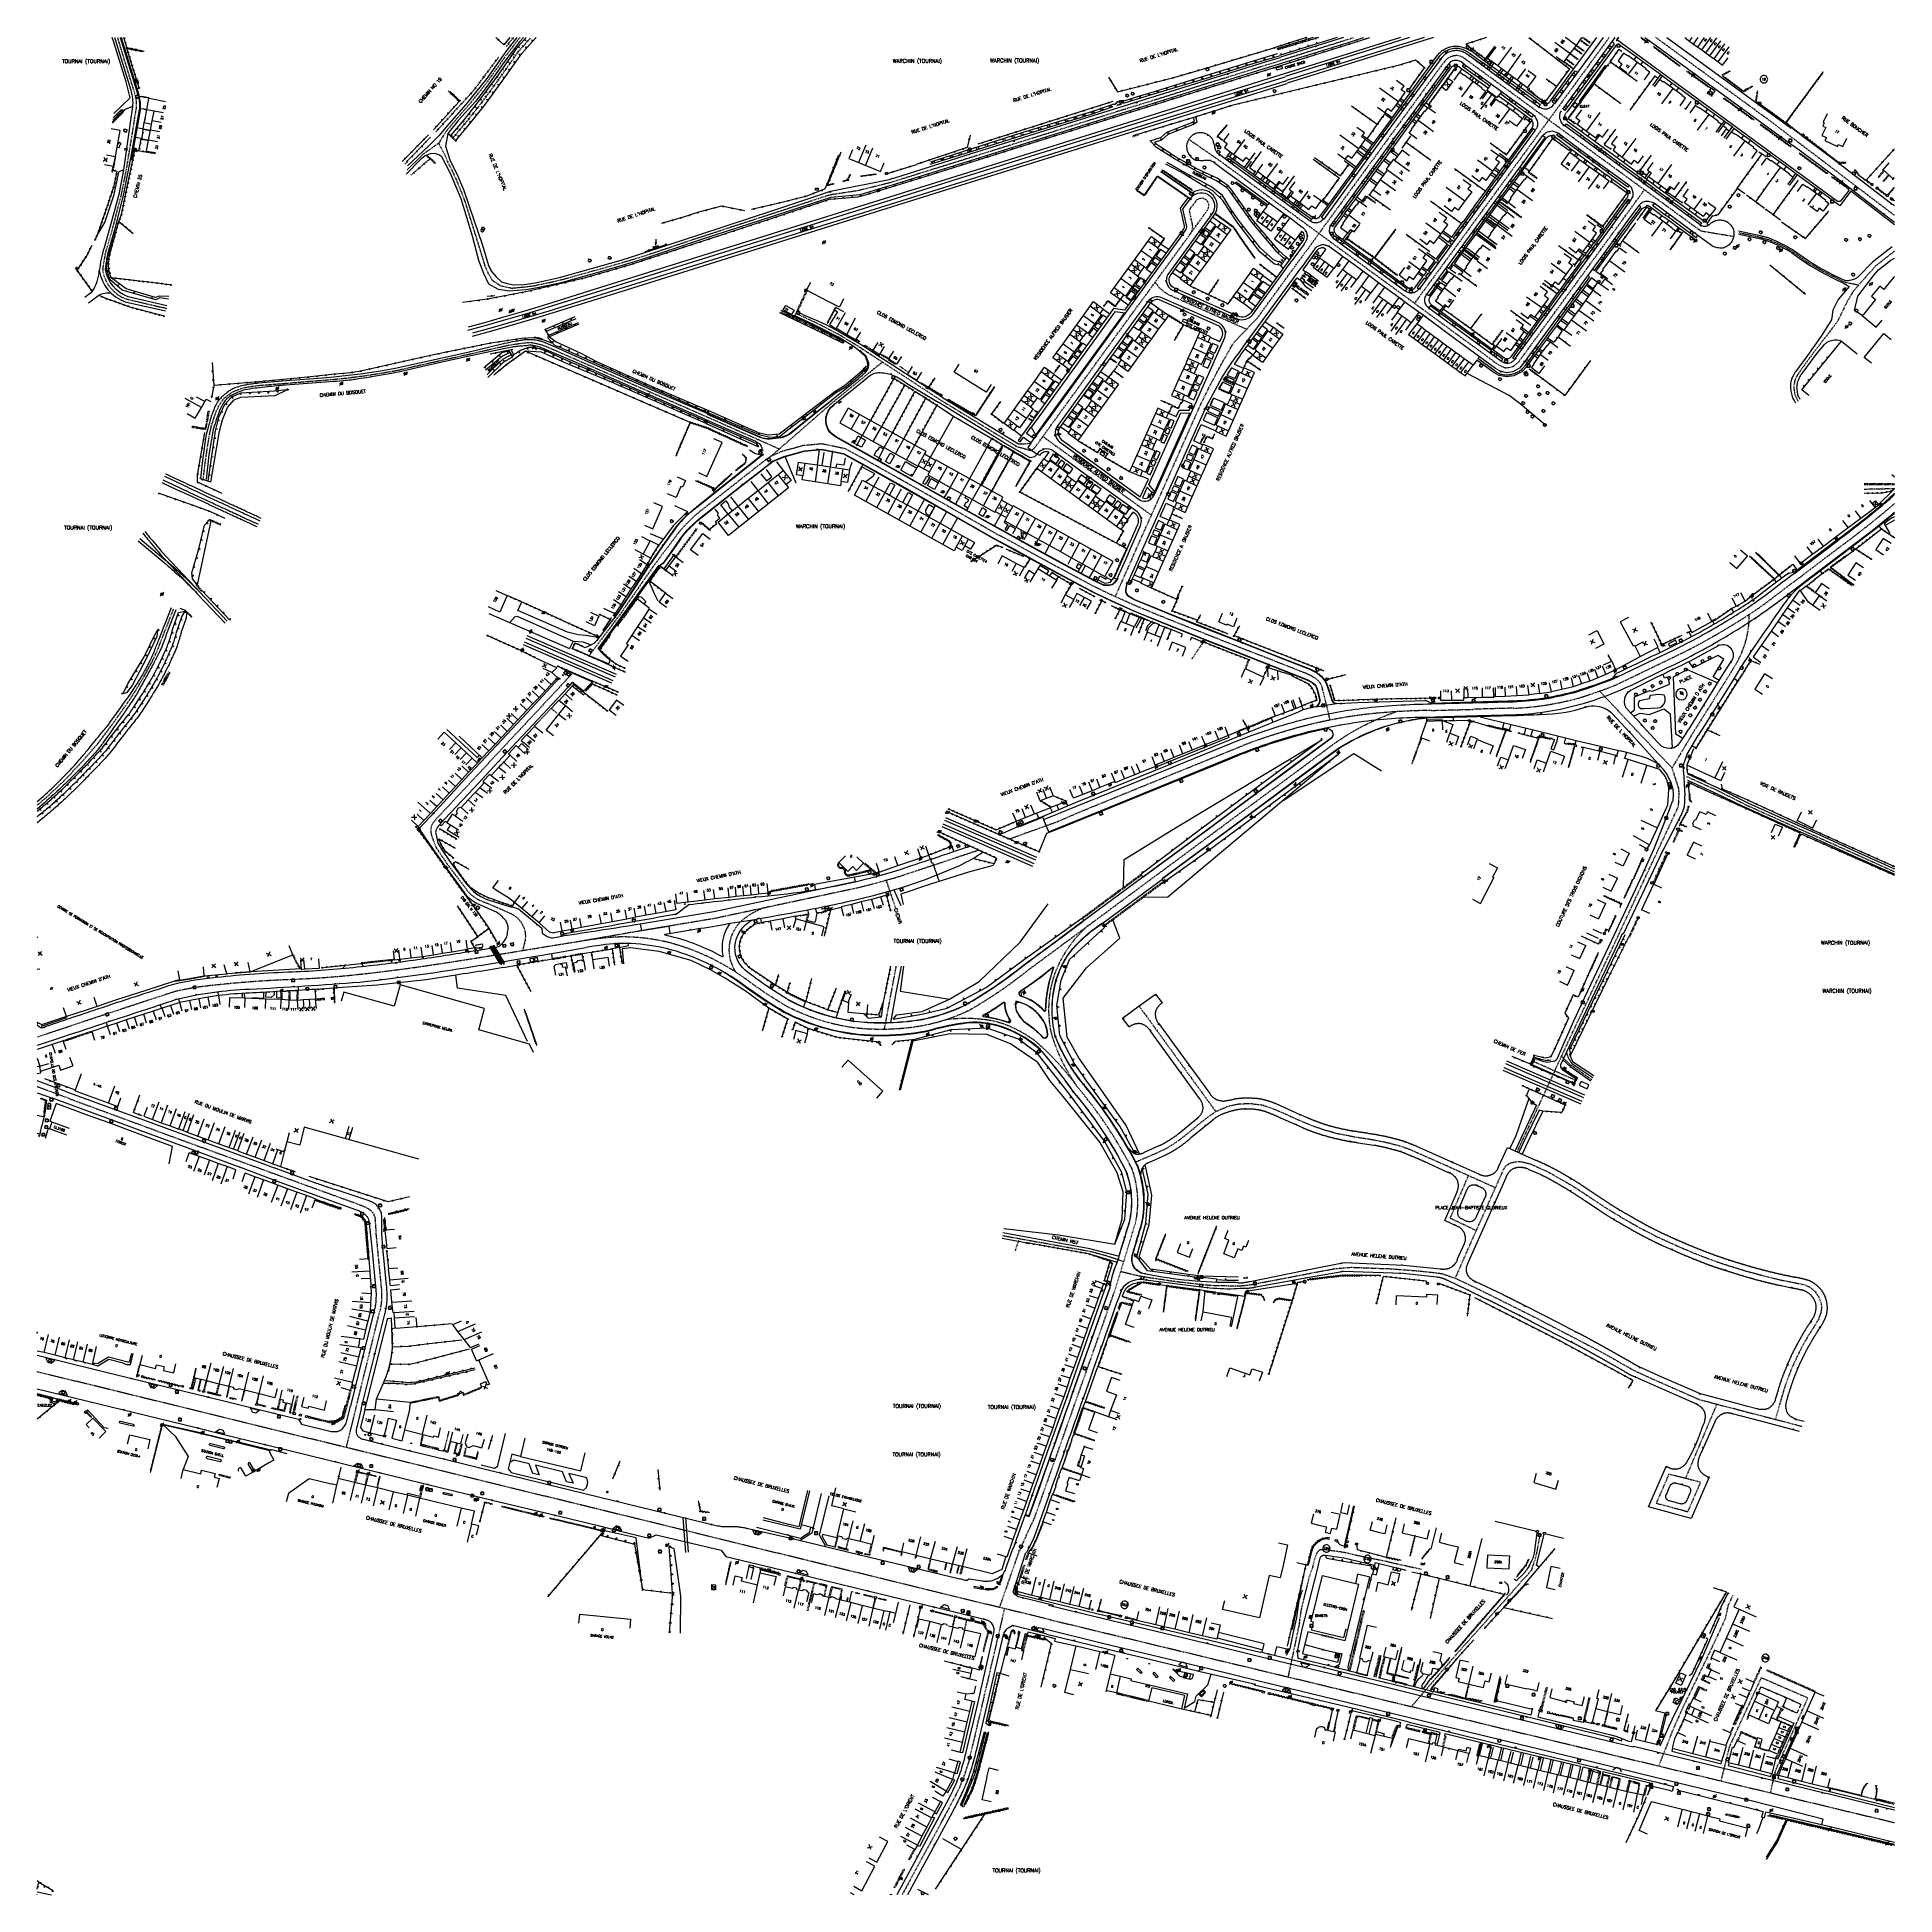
# Model space of a CAD drawing. Header units: millimetres. Extents: x 82000 to 83000, y 144000 to 145000.
import ezdxf
from ezdxf.enums import TextEntityAlignment as Align

# ---------------------------------------------------------------- set-up
doc = ezdxf.new("R2010")
doc.units = ezdxf.units.MM
doc.linetypes.add('DASHED', pattern=[0.75, 0.5, -0.25])
doc.layers.get('0').update_dxf_attribs({"linetype": 'CONTINUOUS'})
for name, color, linetype in [('W0001', 6, 'DASHED'), ('W0008', 7, 'CONTINUOUS'), ('W0100', 7, 'CONTINUOUS'), ('W0112', 1, 'DASHED'), ('W0211', 2, 'CONTINUOUS'), ('W0220', 5, 'DASHED'), ('W0300', 7, 'CONTINUOUS'), ('W0310', 3, 'CONTINUOUS'), ('W0322', 7, 'CONTINUOUS'), ('W0330', 7, 'CONTINUOUS'), ('W0334', 7, 'CONTINUOUS'), ('W0400', 7, 'CONTINUOUS'), ('W0420', 7, 'CONTINUOUS'), ('W0430', 7, 'CONTINUOUS'), ('W0471', 7, 'CONTINUOUS'), ('W0500', 5, 'DASHED'), ('W0700', 7, 'CONTINUOUS'), ('W0851', 7, 'CONTINUOUS'), ('W0980', 7, 'CONTINUOUS'), ('W0984', 7, 'CONTINUOUS'), ('W0989', 7, 'CONTINUOUS'), ('W0991', 7, 'CONTINUOUS'), ('W1102', 7, 'CONTINUOUS'), ('W1471', 7, 'CONTINUOUS'), ('W1474', 7, 'CONTINUOUS')]:
    doc.layers.add(name, color=color, linetype=linetype)
doc.styles.get("Standard").update_dxf_attribs({"font": 'romans.shx', "width": 0.85})

# ---------------------------------------------------------------- blocks, each defined once
blk = doc.blocks.new('T471')
for p, q in [((-0.333334, 0.333334), (-0.333334, -0.333334)), ((-0.333334, 0.333334), (0.333334, 0.333334)), ((-0.333334, 0), (0, 0)), ((0.500001, 0.500001), (1.000002, 1.000002)), ((-0.500001, -0.500001), (-1.000002, -1.000002)), ((-0.333334, -0.333334), (0.333334, -0.333334))]:
    blk.add_line(p, q)
blk.add_ellipse((0, 0), major_axis=(0.471405, 0.471405), ratio=1, start_param=5.4977871438, end_param=11.780972451)
blk = doc.blocks.new('T400')
for p, q in [((-0.15, 0.3), (0.15, 0.3)), ((-0.15, -0.25), (-0.15, 0.3)), ((-0.15, 0.15), (0.15, 0.15)), ((-0.15, 0), (0.15, 0)), ((0.15, 0.3), (0.15, -0.25)), ((-0.15, -0.15), (0.15, -0.15)), ((-0.15, -0.25), (-0.15, -0.3)), ((-0.15, -0.3), (0.15, -0.3)), ((0.15, -0.3), (0.15, -0.25))]:
    blk.add_line(p, q)
blk = doc.blocks.new('T300')
for p, q in [((-0.8, 0.5), (-0.9, 0.3)), ((-0.9, 0.3), (-0.9, 0.2)), ((-0.9, 0.2), (-0.7, 0.1)), ((-0.7, 0.6), (-0.8, 0.5)), ((-0.8, -0.1), (-0.7, 0.1)), ((-0.6, 0.7), (-0.7, 0.6)), ((-0.7, 0.1), (-0.7, 0.1)), ((-0.5, 0.7), (-0.6, 0.7)), ((-0.3, 0.6), (-0.5, 0.7)), ((-0.3, 0.6), (-0.2, 0.7)), ((-0.2, 0.6), (-0.3, 0.6)), ((-0.2, 0.7), (-0.1, 0.8)), ((-0.1, 0.8), (0.1, 0.8)), ((0.1, 0.8), (0.2, 0.7)), ((0.2, 0.7), (0.3, 0.6)), ((0.3, 0.6), (0.4, 0.5)), ((0.5, 0.5), (0.3, 0.5)), ((0.4, 0.5), (0.4, 0.5)), ((0.6, 0.4), (0.5, 0.5)), ((0.6, 0.4), (0.7, 0.3)), ((0.7, 0.3), (0.7, 0.2)), ((0.7, 0.2), (0.7, 0.1)), ((0.7, 0.1), (0.7, -0.2)), ((-0.8, -0.2), (-0.8, -0.1)), ((-0.7, -0.3), (-0.8, -0.2)), ((-0.8, -0.2), (-0.8, -0.2)), ((-0.7, -0.4), (-0.7, -0.3)), ((-0.5, -0.5), (-0.7, -0.4)), ((-0.4, -0.5), (-0.5, -0.5)), ((-0.4, -0.5), (-0.3, -0.5)), ((-0.3, -0.5), (-0.3, -0.4)), ((-0.3, -0.6), (-0.3, -0.5)), ((-0.3, -0.5), (-0.3, -0.5)), ((-0.2, -0.7), (-0.3, -0.6)), ((-0.1, -0.8), (-0.2, -0.7)), ((0.1, -0.8), (-0.1, -0.8)), ((0.2, -0.7), (0.1, -0.8)), ((0.3, -0.5), (0.2, -0.5)), ((0.3, -0.6), (0.2, -0.7)), ((0.2, -0.7), (0.2, -0.7)), ((0.5, -0.4), (0.3, -0.5)), ((0.3, -0.5), (0.3, -0.6)), ((0.3, -0.5), (0.3, -0.5)), ((0.6, -0.3), (0.5, -0.4)), ((0.7, -0.2), (0.6, -0.3)), ((0.6, -0.3), (0.6, -0.3))]:
    blk.add_line(p, q)
blk = doc.blocks.new('t112o')
at = {"color": 0, "linetype": 'Continuous'}
for p, q in [((-0.5, 0.5), (0.5, 0.5)), ((-0.5, -0.5), (-0.5, 0.5)), ((0.5, 0.5), (0.5, -0.5)), ((0.5, -0.5), (-0.5, -0.5))]:
    blk.add_line(p, q, dxfattribs=at)
blk = doc.blocks.new('t322o')
at = {"color": 0, "linetype": 'Continuous'}
for radius in [0.25, 0.15]:
    blk.add_circle((0, 0), radius, dxfattribs=at)
blk = doc.blocks.new('t220o')
at = {"color": 0, "linetype": 'Continuous'}
for p, q in [((-0.25, 0.25), (0.25, 0.25)), ((-0.25, -0.25), (0.25, -0.25))]:
    blk.add_line(p, q, dxfattribs=at)
blk = doc.blocks.new('t211o')
at = {"color": 0, "linetype": 'Continuous'}
for p, q in [((-0.3, 0.5), (-0.3, 0)), ((0, 1), (0, 0)), ((0.3, 0.5), (0.3, 0))]:
    blk.add_line(p, q, dxfattribs=at)
blk = doc.blocks.new('t310o')
at = {"color": 0, "linetype": 'Continuous'}
for centre, start, end in [((-0.5, 0.4), 216.8699, 323.1304), ((0.5, -0.4), 36.8699, 143.1303)]:
    blk.add_arc(centre, 0.625, start, end, dxfattribs=at)
blk = doc.blocks.new('t991o')
at = {"color": 0, "linetype": 'Continuous'}
for p, q in [((-1, 1), (1, -1)), ((-1, -1), (1, 1))]:
    blk.add_line(p, q, dxfattribs=at)
blk = doc.blocks.new('T420')
for p, q in [((0.7, 0.7), (-0.8, 0.7)), ((-0.8, 0.7), (-0.8, -0.8)), ((0.7, 0.7), (0.7, -0.8)), ((0.7, -0.8), (-0.8, -0.8))]:
    blk.add_line(p, q)
blk.add_ellipse((0, 0), major_axis=(-0.53, 0.53), ratio=1, start_param=3.926991, end_param=10.210176)
blk = doc.blocks.new('t330o')
at = {"color": 0, "linetype": 'Continuous'}
for p, q in [((0.25, -0.25), (-0.25, 0.25)), ((-0.25, -0.25), (0.25, 0.25)), ((-0.25, 0.25), (-0.25, -0.25)), ((0.25, 0.25), (-0.25, 0.25)), ((0.25, -0.25), (0.25, 0.25)), ((-0.25, -0.25), (0.25, -0.25)), ((-0.25, -0.25), (-0.25, -0.25))]:
    blk.add_line(p, q, dxfattribs=at)
blk = doc.blocks.new('T851')
for p, q in [((-0.2, -0.1), (0, 0.3)), ((0, 0.3), (0.2, -0.1)), ((-0.2, -0.1), (0.2, -0.1))]:
    blk.add_line(p, q)
for major_axis in [(-0.106, 0.106), (-0.0354, 0.0354), (-0.0236, 0.0236)]:
    blk.add_ellipse((0, 0), major_axis=major_axis, ratio=1, start_param=3.926991, end_param=10.210176)
blk = doc.blocks.new('T1474')
at = {"color": 0, "linetype": 'Continuous', "flags": 128}
for points in [[(-0.8, -0.5), (-0.8, 0.5)], [(-0.8, 0), (0.7, 0)], [(0.7, 0), (0.7, -0.5), (0.7, 0.5)]]:
    blk.add_lwpolyline(points, dxfattribs=at)
blk = doc.blocks.new('T430')
at = {"flags": 128}
for points in [[(0.8, 0.8), (-0.8, 0.8)], [(-0.8, 0.8), (-0.8, 0)], [(0.8, 0.8), (-0.8, 0)], [(-0.8, 0), (0.8, 0)], [(-0.4, 2.1), (0.4, 2.1)], [(-0.4, 2.1), (-0.4, 1.3)], [(-0.4, 1.7), (0, 1.7)], [(-0.4, 1.3), (0.4, 1.3)], [(0.8, 0), (0.8, 0.8)]]:
    blk.add_lwpolyline(points, dxfattribs=at)
blk = doc.blocks.new('T1471')
at = {"color": 0, "linetype": 'Continuous', "flags": 128}
blk.add_lwpolyline([(-0.75, -0.5), (-0.75, 0.5), (0.75, 0.5), (0.75, -0.5), (-0.75, -0.5)], dxfattribs=at)

msp = doc.modelspace()

# ---------------------------------------------------------------- linework, layer by layer
at = {"layer": 'W0001'}
for p, q in [((82443.6, 144832.8), (82486.1, 144805)), ((82360.1, 144796), (82399.6, 144778.5)), ((82590.1, 144720.8), (82580.4, 144699)), ((82891.7, 144625.9), (82880.3, 144606.8)), ((82828, 144438.7), (82805.8, 144448.6))]:
    msp.add_line(p, q, dxfattribs=at)
at = {"layer": 'W0001', "flags": 128}
for points in [[(82043.2, 145000), (82043.5, 144998.8), (82051.7, 144972.1, -0.000152), (82051.8, 144972.1), (82052.4, 144969.7), (82053, 144967.4), (82053.2, 144965.9), (82053.3, 144963.7), (82053.2, 144962), (82052.8, 144959.3), (82052.3, 144956.6), (82051.9, 144953.8), (82047.8, 144928.6), (82045.1, 144915.2), (82045.1, 144915.2), (82039.7, 144894.4), (82037.6, 144887.3), (82036.5, 144883.3), (82035.9, 144879.9), (82035.4, 144877), (82035.2, 144874.8), (82035.5, 144873.2), (82036, 144871.4), (82037, 144869.1), (82038, 144867.2), (82039.5, 144865.2), (82041.3, 144863.3), (82042.9, 144861.9), (82045.4, 144860.3), (82048, 144859.2), (82069.5, 144854.2)], [(82486.3, 144804.9), (82527.5, 144779.8), (82534.9, 144777.7), (82536.8, 144778.7), (82541.5, 144785.2), (82588.4, 144849.8), (82595.7, 144859.7), (82606.2, 144874.1), (82619.4, 144892.2), (82630.1, 144907.1, 0.405562), (82629.4, 144912.6, 0.409888), (82623.9, 144912), (82620.2, 144907.1), (82621.9, 144899.4, -0.203088), (82620.6, 144894)], [(82590.1, 144720.8), (82604, 144751.9), (82626, 144801.4, -0.02377), (82644.4, 144835.9), (82657, 144849), (82678, 144877.9)], [(82601.9, 144868.2), (82603.9, 144865.7, 0.080803), (82609.4, 144861.5), (82651.2, 144843)], [(82288.3, 144657.8), (82219.3, 144584), (82214, 144578.3, 0.274755), (82212.3, 144570.4), (82214.8, 144563.8), (82221.1, 144554.5), (82231.4, 144541, 0.120634), (82238.1, 144535.6), (82248, 144531.5), (82255, 144528.3, -0.36531), (82262.4, 144512.7), (82261.4, 144508.3)], [(82560.4, 144434.6, -0.084539), (82546.1, 144463.9, -0.122287), (82547.1, 144493.3, -0.133339), (82565.2, 144521.3), (82601.3, 144548), (82627.2, 144567.2), (82651.1, 144584.9), (82674.4, 144602), (82697.6, 144619.3, -0.074024), (82732.1, 144637.1)], [(82507.1, 144562.5, -0.001603), (82463.8, 144548.1, -0.013563), (82441.2, 144542, -0.004898), (82433.7, 144540.4), (82364.9, 144525.7), (82325.3, 144519.1, -0.000613), (82294.4, 144513.7), (82244.9, 144505.6, -0.003362), (82207.6, 144499.8, -0.008159), (82172.7, 144495.4, -0.017566), (82137.5, 144492.8, 0.018351), (82096.9, 144489.9, 0.034875), (82074.4, 144486.4, 0.002438), (82033.6, 144473, 0.000111), (82000, 144461.8, 0.110793)], [(82391.1, 144531.3, 0.103624), (82378.7, 144523.9, 0.357758), (82376.1, 144496.9, 0.357758)], [(82566, 144521.9), (82555.4, 144514, -0.000043), (82533.3, 144497.7, -0.039101), (82501.8, 144476.2, -0.033942), (82489.2, 144471.1, -0.05311), (82468.4, 144466.7, -0.055109), (82439.7, 144466.8, -0.086878), (82403, 144478.7), (82400.8, 144480.1, -0.028702), (82381.7, 144493, 0.068047), (82352.4, 144508.8, 0.100228), (82312.2, 144515.7, 0.028086), (82294.4, 144513.7, 0.028086)], [(82529.1, 144185.4, -0.01344), (82537, 144202.9), (82580.5, 144326), (82586.7, 144346.2, -0.001889), (82586.7, 144346.3, 0.001199), (82591.6, 144362.7, 0.134999), (82589.6, 144390.7, 0.05641), (82560.7, 144434.3, -0.001283), (82560.4, 144434.6, -0.048275)], [(82519.7, 144355), (82566.4, 144346.6, -0.03503), (82585.1, 144340.9)]]:
    msp.add_lwpolyline(points, format="xyb", dxfattribs=at)
at = {"layer": 'W0001'}
for points in [[(82260, 145000), (82258.8, 144998.6), (82256.1, 144995.1), (82252.4, 144990.3), (82247.6, 144983.5), (82241.8, 144975.5), (82236.5, 144968.8), (82231.4, 144962.6), (82226.1, 144956.6), (82220.1, 144949.4), (82216.1, 144943.1), (82208.2, 144937.5), (82199, 144928.6)], [(82216.1, 144943.1), (82219.6, 144936.5), (82220.8, 144933.4), (82223.6, 144927.8), (82226.1, 144922.3), (82228.7, 144915.9), (82230.1, 144912.2), (82233, 144903.1), (82235.7, 144894.5), (82238.6, 144884.9), (82240.9, 144877.4), (82242.7, 144873.2), (82245.1, 144869.2), (82249.5, 144866.4), (82255.5, 144865.1), (82258.7, 144865.4), (82263, 144865.8), (82267.6, 144866.4), (82271.8, 144867.3), (82277.9, 144868.6), (82284.7, 144870.3), (82293, 144872.6), (82298.7, 144874.2), (82304.1, 144875.7), (82316.2, 144879.2), (82322.1, 144881), (82327.1, 144882.5), (82335.1, 144885.2), (82343.7, 144888.1), (82352.9, 144891.2), (82364.5, 144895), (82372.3, 144897.6), (82386.5, 144902.2), (82400.3, 144906.7), (82411.9, 144910.5), (82420.6, 144913.4), (82427.3, 144915.5), (82434.2, 144916.5), (82441.9, 144917.7), (82451.3, 144920), (82456.4, 144921.3), (82460.3, 144922.3), (82465.4, 144923.9), (82475, 144926.9), (82482.6, 144929.3), (82490.7, 144931.8), (82505.7, 144936.5), (82513.3, 144938.9), (82524.2, 144942.3), (82536.1, 144946), (82548.6, 144949.9), (82557.4, 144952.7), (82565.4, 144955.2), (82574.8, 144958.1), (82586.1, 144961.7), (82601.5, 144966.4), (82615.1, 144970.7), (82628.4, 144974.9), (82641.4, 144978.9), (82659, 144984.4), (82669.7, 144987.7)], [(82395.1, 144774.6), (82428.6, 144803.8), (82455.1, 144825.3)], [(82854.7, 144523.7), (82866.4, 144548.9), (82883.8, 144586.1), (82884.1, 144593), (82883.9, 144595.7), (82880.3, 144606.8), (82861.5, 144626.5)], [(82854.7, 144523.7), (82866.4, 144548.9), (82883.8, 144586.1), (82884.1, 144593), (82883.9, 144595.7), (82880.3, 144606.8)], [(82888.1, 144602.2), (82905, 144594.5), (82920.5, 144586.7), (82935.3, 144580), (82966.1, 144566.2), (82979.9, 144560), (83000, 144550.9)], [(82817.1, 144443.6), (82829.2, 144469.6), (82835.5, 144482.8), (82854.7, 144523.7), (82866.4, 144548.9), (82883.8, 144586.1)], [(82820.7, 144451.5), (82825.7, 144446.9), (82837.1, 144438.9)], [(82817.1, 144443.6), (82808.7, 144425.5), (82799.9, 144406.8), (82796.8, 144400)]]:
    msp.add_lwpolyline(points, dxfattribs=at)
at = {"layer": 'W0001', "flags": 128}
for points in [[(82669.7, 144987.8), (82708.8, 145000)], [(82846.4, 145000), (82741.6, 144856.9)], [(83000, 144904.3), (82933.1, 144955.1), (82871.6, 145000)], [(82913.5, 144892.8), (82896, 144895.7), (82771.6, 144986.5), (82767.6, 144989.4), (82765.1, 144990.3), (82762.6, 144990.2), (82759.5, 144988.9), (82757, 144986.1), (82696.7, 144903.5), (82685, 144887.4), (82678, 144877.9)], [(82620.1, 144945.2), (82636.6, 144933.8), (82681.9, 144900.6), (82698.8, 144888.2), (82731.7, 144864.2), (82778.4, 144830), (82786.8, 144823.8), (82790.5, 144822.2), (82794.1, 144822.6), (82797.3, 144824.8), (82800.3, 144828.9), (82865.4, 144918)], [(82916.2, 144895), (82927.3, 144892.6), (82932.1, 144891.3), (82936.4, 144889.5), (82941.5, 144887), (82944.2, 144885.4), (82948, 144882.8), (82952.4, 144879.6), (82956.1, 144877.3), (82961.8, 144874.1), (82973.3, 144868.3), (82980.9, 144866.8)], [(83000, 144884.9), (82989.9, 144877), (82986.3, 144873), (82977.9, 144863.4), (82974.6, 144857.9), (82969.5, 144847.3), (82960.6, 144835.7), (82954.5, 144827.7), (82948.5, 144819.4), (82946.6, 144816.1), (82945.8, 144812.3), (82946.3, 144808), (82948.1, 144804.3)], [(82443.6, 144832.8), (82440.8, 144834.5), (82432.5, 144839.6), (82426.6, 144842.7), (82419.4, 144846.4), (82408.3, 144851.5)], [(82089.4, 144762.3), (82090.6, 144772.1), (82091.6, 144779.1), (82092.8, 144786.4), (82093.9, 144791.2), (82095.2, 144795.4), (82096.5, 144799), (82098.2, 144802.5), (82100.2, 144805.3), (82102.4, 144807.3), (82105.2, 144809.2), (82109.4, 144810.9), (82113.5, 144811.9), (82119.3, 144812.7), (82157.4, 144815.8), (82166, 144816.6), (82176.2, 144817.9), (82185.1, 144819.3), (82194.6, 144821), (82205.9, 144823.6), (82236.7, 144830.5), (82247.7, 144833), (82253.5, 144834.3), (82257.6, 144835), (82261.5, 144835.5), (82264.1, 144835.8), (82267.1, 144835.7), (82271.3, 144834.7), (82273.8, 144833.8), (82330.9, 144808.8), (82360.1, 144796)], [(82541.5, 144785.2), (82600, 144742.8)], [(82000, 144586.7), (82005.2, 144591.2), (82014.5, 144599.9), (82024.1, 144610.1), (82032.7, 144619.9), (82040.1, 144629.8), (82044.8, 144636.4), (82049.9, 144643.6), (82053.7, 144649.6), (82057.6, 144656.2), (82062, 144664.3), (82064.3, 144669.1), (82067.4, 144677), (82073.5, 144692.5)], [(82462.3, 144531.2), (82457.2, 144546.2)], [(82462.4, 144500), (82456, 144466)], [(82593.4, 144478.4), (82634.6, 144421.7)], [(82017.2, 144428.7), (82000, 144435.1)], [(82017.2, 144428.7), (82080.2, 144405.5), (82174.4, 144371.3), (82177.4, 144369.9), (82179.5, 144368.6), (82181, 144366.9), (82181.8, 144364.8), (82182, 144362.1), (82182.2, 144359.1), (82182.4, 144355.5), (82185.3, 144325.9), (82185.4, 144322.4), (82185.3, 144319.4), (82184.9, 144316.3), (82184.1, 144313.1), (82171.6, 144262.5)], [(82591.3, 144394.5), (82599.6, 144398.1), (82603.8, 144399.9), (82608.5, 144402.2), (82614.3, 144405.9), (82619.3, 144409.8), (82627, 144416.2), (82631.4, 144419.5), (82634.7, 144421.8), (82641.5, 144424.7), (82647.1, 144425.9), (82653.2, 144426.1), (82659.6, 144425.3), (82665.2, 144423.4), (82671.1, 144420.9), (82677.9, 144417.8), (82685.4, 144414.6), (82692.6, 144412), (82699.9, 144410), (82709.6, 144408.1), (82718.8, 144406.7), (82728.1, 144404.8), (82734.6, 144403), (82738.8, 144401.5), (82759.6, 144392.3), (82785.2, 144380.8)], [(82774.9, 144357.6), (82760.8, 144364.3), (82770.7, 144387.3)], [(82763.6, 144332), (82771.4, 144349.8), (82789.6, 144390.6), (82790.7, 144392.4), (82793, 144394), (82795.9, 144394.7), (82798.8, 144394.9), (82803.9, 144393.6), (82813, 144389.5), (82820.4, 144385.4), (82827.1, 144381.5), (82835.3, 144376.1), (82843.7, 144370.5), (82854.3, 144364), (82863.2, 144359), (82871.6, 144354.6), (82883.3, 144349.3), (82891.7, 144345.7), (82899.6, 144342.6), (82907.3, 144339.9), (82919.7, 144336), (82931.7, 144332.8), (82938.7, 144331.1), (82944.8, 144329.9), (82951.2, 144328.6), (82954.3, 144327.3), (82957.2, 144325), (82959.2, 144322.2), (82960.6, 144318.5), (82960.8, 144316.1), (82960.4, 144313.3), (82959.3, 144310.2), (82957.2, 144306.6), (82953.6, 144300.9), (82950.8, 144296.1), (82948, 144290.6), (82945, 144284.1), (82942.5, 144277.8), (82940.7, 144272.5), (82939.7, 144269.1), (82935.9, 144256)], [(82649.2, 144328), (82652.6, 144328.4), (82655.9, 144329), (82662, 144330.2), (82674.3, 144332.5), (82688.1, 144335.2), (82699.1, 144337.2), (82707.7, 144337.9), (82718.2, 144337.5), (82729, 144337.1), (82743.1, 144336), (82751.7, 144335.1), (82756.3, 144334.5), (82763.8, 144331.9), (82775.2, 144326.5), (82805.4, 144311.5), (82842.8, 144292), (82859.1, 144282.7), (82867, 144279), (82890.6, 144268.6), (82895.2, 144266.6), (82915.2, 144261.4), (82950.2, 144252.3)], [(82598, 144332.5), (82612.9, 144330.3), (82624.1, 144329), (82632.2, 144328.2), (82643.6, 144327.9), (82649.2, 144328)], [(82494.4, 144160.5), (82000, 144281.6)], [(82171.6, 144262.5), (82166.3, 144240.9)], [(82904.4, 144264.2), (82887.5, 144224.2)], [(82794.3, 144163.2), (82798.7, 144168.2), (82802.4, 144172.1), (82804.9, 144175.3), (82805.8, 144178.3), (82806.7, 144180.9), (82807.5, 144184), (82809.4, 144194.6)], [(82528.8, 144185.5), (82518.1, 144154.8)], [(82679.6, 144146.1), (82680.9, 144154.4), (82685.1, 144171.5), (82686.8, 144176.3), (82688.2, 144181.7), (82688.8, 144183.5), (82690.3, 144185.8), (82692.6, 144186), (82704, 144184.5), (82710.4, 144182.9), (82724.6, 144180), (82734.6, 144177.7), (82745.2, 144175.4)], [(82545.5, 144148.1), (82494.4, 144160.5)], [(82794.3, 144163.2), (82787.9, 144156)], [(82913, 144161.2), (82910.5, 144155.9), (82908.8, 144148.3), (82900.1, 144129.7), (82886, 144100.7), (82880.9, 144089.2), (82873.1, 144069.4)], [(82520.8, 144154.1), (82509.1, 144103.9), (82503.9, 144081.7), (82501.5, 144071.5), (82499.4, 144065), (82496.6, 144057.8), (82493.2, 144051), (82481.2, 144028.6), (82470.3, 144008.5), (82465.7, 144000)], [(82545.5, 144148.1), (83000, 144038.9)], [(82787.9, 144156), (82763.8, 144129.1), (82740, 144101.4)], [(82679.6, 144146.1), (82677.5, 144136.2), (82673.5, 144117.4)], [(82933.3, 144055), (82936.3, 144067.6), (82953.4, 144106), (82928.3, 144116.9), (82922.3, 144104), (82911.2, 144079.9), (82906.6, 144061.4)]]:
    msp.add_lwpolyline(points, dxfattribs=at)
at = {"layer": 'W0001'}
for points in [[(82696.2, 144632.5), (82694.3, 144640.6), (82692.1, 144649.3, 0.211545), (82688.1, 144655.1, 0.04325), (82682.5, 144657.9), (82659.7, 144666.9), (82648, 144671.4), (82633.1, 144677.3), (82615.6, 144684.2), (82604.9, 144688.5), (82592, 144693.8), (82579.9, 144699.2), (82570.7, 144703.6), (82559.3, 144709.6), (82543.3, 144718.2), (82526.6, 144727.4), (82516.6, 144732.7), (82490.9, 144747.4), (82472.3, 144757.9), (82444.1, 144773.7), (82435.1, 144778.6), (82422.5, 144781.2), (82412.6, 144780.3), (82401.1, 144777.2), (82395.1, 144774.6), (82392.4, 144772.8), (82356.8, 144744.8, 0.054705), (82345.5, 144733.6), (82331.8, 144715.4), (82313.2, 144688.5), (82297.2, 144667.3)], [(82523.4, 144568.5), (82549.2, 144577.8), (82561, 144582.9), (82614.4, 144604.7), (82649.2, 144618.8, -0.028707), (82683.3, 144629.6, -0.030893), (82714, 144635.4, -0.027214), (82750.7, 144637.7), (82773.1, 144638.3, -0.003383), (82794.8, 144638.9, 0.03103), (82813.6, 144640.8, 0.02588), (82830.1, 144644.4, 0.020389), (82850.2, 144651.5), (82852.1, 144652.4), (82869.3, 144660.7), (82882.6, 144667.1), (82887.9, 144669.7, 0.020981), (82915.4, 144685.3, 0.02874), (82935.1, 144698.8, -0.007333), (82948.5, 144708.9), (82971.4, 144726.3, 0.016043), (82996, 144745.6, 0.011513), (83000, 144749.1)], [(82921.9, 144689.4, -0.136215), (82914.7, 144662.6, 0.004088), (82911.1, 144656.7), (82902.7, 144643.4), (82891.7, 144625.9)], [(82841.3, 144648.2), (82860, 144628.1, -0.000252), (82861.5, 144626.5, -0.000252)], [(82560.4, 144434.6, 0.057864), (82538.3, 144458.9, 0.084219), (82520.2, 144468.9, 0.059327), (82509.2, 144471.3, 0.06619), (82489.2, 144471.1, 0.06619)], [(82598, 144332.5, -0.02369), (82583.5, 144335.7)]]:
    msp.add_lwpolyline(points, format="xyb", dxfattribs=at)
at = {"layer": 'W0001', "flags": 128}
msp.add_lwpolyline([(82895.7, 144222.1), (82878.6, 144226.5), (82871.8, 144210.9), (82888.8, 144206.3)], close=True, dxfattribs=at)
at = {"layer": 'W0008'}
for p, q in [((82888.5, 144614.2), (82894.3, 144624.2)), ((82886.5, 144604.9), (82887.1, 144591.7)), ((82904.7, 144592.7), (82888.8, 144599.9)), ((82917.9, 144586.3), (82904.7, 144592.7)), ((82935.8, 144578.3), (82917.9, 144586.3)), ((82954.4, 144570), (82935.8, 144578.3)), ((82980.5, 144558.2), (82954.4, 144570)), ((82996.3, 144551.2), (82980.5, 144558.2)), ((83000, 144549.5), (82996.3, 144551.2)), ((82840.6, 144514.9), (82834.4, 144517.8)), ((82837.7, 144520), (82842.3, 144517.8)), ((82832, 144480), (82831.6, 144480))]:
    msp.add_line(p, q, dxfattribs=at)
for points in [[(82041.6, 145000), (82042.1, 144998.4), (82050.3, 144971.6, -0.099569), (82051.3, 144962.7), (82050.1, 144954.1), (82046.5, 144928.8), (82043.9, 144915.5), (82039.1, 144897.8), (82036, 144886.8, 0.040913), (82033.4, 144874.5, 0.271855), (82047.3, 144857.7), (82069.1, 144852.8)], [(82069.8, 144855.6), (82049, 144860.4, -0.277894), (82036.8, 144875.3, -0.04793), (82038.6, 144885.6), (82041.9, 144897.1), (82046.4, 144915), (82050.4, 144935), (82055.1, 144961, 0.112601), (82054.3, 144968.9), (82044.9, 144999.8), (82044.9, 145000)], [(82487.4, 144806.2), (82504.9, 144795.6), (82505.2, 144795.5), (82528.4, 144781.2), (82531.6, 144781.2), (82535.1, 144781.6), (82537.9, 144785.5), (82543.2, 144792.8), (82586, 144851.6), (82616.9, 144894), (82618.2, 144895.9, 0.204059), (82618.9, 144898.9), (82616.9, 144907.8), (82621.5, 144913.9, -0.413291), (82631.3, 144914.9, -0.405562), (82632.6, 144905.2), (82608.7, 144872.4, 0.402832), (82611, 144864.1), (82642.6, 144850.2), (82646.1, 144848.6, 0.33182), (82654.5, 144850.8), (82675.6, 144879.7)], [(82025.6, 144860.2), (82029.6, 144863.2, 0.127074), (82033.4, 144874.5)], [(82592.9, 144719.6), (82629.4, 144801.1), (82638, 144817.1, -0.015417), (82646.6, 144829.6), (82651.4, 144836.1), (82680.5, 144876.1)], [(82027.6, 144857.2), (82033.1, 144861.3, -0.1694), (82039.8, 144862.4)], [(82587.4, 144722.1), (82593.9, 144736.8, 0.336362), (82592.4, 144744.5), (82591.3, 144745.4), (82566.6, 144763.2), (82547.2, 144777.3, 0.433841), (82538.4, 144775.7), (82537, 144774.2), (82534.6, 144773.8), (82520.6, 144781.8), (82504.2, 144792), (82485.2, 144803.6)], [(82711.1, 144642), (82722.5, 144642.4), (82747.9, 144643.1), (82750.7, 144641.7), (82773, 144642.3, -0.003376), (82794.7, 144642.9, 0.030953), (82813, 144644.7, 0.025762), (82829, 144648.3, 0.020147), (82848.5, 144655.2), (82850.3, 144657.7, 0.00454), (82885, 144674.4, 0.020987), (82912.2, 144689.8, 0.028764), (82931.6, 144703.1, -0.007318), (82943, 144711.7), (82946.1, 144712.1), (82969, 144729.5, 0.016061), (82993.4, 144748.6, 0.015626), (82998.6, 144753.3), (83000, 144754.6, 0.022995)], [(83000, 144743.5, 0.032064), (82999, 144742.9, -0.008122), (82988.1, 144734), (82976.5, 144725.2), (82951.3, 144706.1), (82947.7, 144703.2, 0.048497), (82941, 144695.6, 0.009644), (82932, 144682.7, 0.019793), (82913.7, 144655.1), (82905.4, 144641.8), (82894.3, 144624.2)], [(82855.8, 144638.7, -0.219431), (82855.2, 144645.3, -0.198289), (82859.2, 144649.2), (82872, 144655.6, 0.000594), (82890.6, 144664.6), (82905.7, 144672.8, -0.360321), (82912, 144671.1, -0.344432), (82912.1, 144664.2), (82908.4, 144658.4), (82897.6, 144641), (82889.2, 144627.5)], [(82518, 144570.8), (82528.1, 144575.3), (82542.5, 144581.2), (82559.1, 144588.1), (82569.3, 144592.2), (82610.5, 144609, -0.000649), (82666.7, 144631.9), (82679.1, 144637, -0.070105), (82683.5, 144638.6)], [(82646.9, 144329.5, 0.018465), (82644.4, 144329.7, -0.052645), (82596.9, 144334.2, -0.193187), (82591.1, 144337.2, -0.257439), (82589.9, 144345.3, 0.001216), (82594.8, 144361.9, 0.136695), (82592.6, 144392, 0.05663), (82563.3, 144436.4, -0.083572), (82548.1, 144462.5, -0.129845), (82548.7, 144492.8, -0.115874), (82559.4, 144511.5, -0.057467), (82573.4, 144523.1), (82573.5, 144523), (82606.1, 144547.1), (82605.9, 144547.4), (82629.1, 144564.5), (82653.1, 144582.2), (82676.3, 144599.4), (82699.6, 144616.7, -0.048085), (82720.5, 144627.3, -0.038377), (82735.7, 144631.8, -0.021014), (82748.3, 144634), (82748.3, 144633.8), (82748.3, 144633.7), (82757.2, 144633.9), (82775.6, 144634.4), (82795, 144635, 0.006543), (82809.5, 144635.6, 0.082457), (82834.2, 144639.7, -0.190339), (82845, 144638.4, -0.080624), (82848.1, 144636), (82857.6, 144625.9, -0.000113), (82858.3, 144625.1)], [(82539.5, 144561.6), (82543.6, 144571.6), (82550.6, 144574.4), (82562.4, 144579.1), (82572.7, 144583.3), (82615.1, 144600.6), (82642.3, 144611.7, -0.02452), (82670.1, 144621.7, -0.009527), (82684.6, 144625.8), (82694, 144628), (82694, 144628.1, -0.331935), (82697.5, 144626), (82697.5, 144626, -0.291225), (82696.9, 144622.7), (82676.8, 144607.9), (82656.4, 144592.8), (82627.8, 144571.6), (82595.5, 144547.9), (82595.4, 144548), (82563, 144524.1), (82563.1, 144523.9), (82553.4, 144516.7, -0.000044), (82531.3, 144500.4, -0.039066), (82500.2, 144479.2, -0.090902), (82468.1, 144470, -0.055057), (82440.1, 144470.2, -0.086792), (82404.5, 144481.7), (82404.6, 144481.8, -0.030409), (82382.8, 144496.6, -0.262431), (82375.7, 144510.4, -0.265468), (82385.4, 144525, -0.00051), (82412.1, 144529.8, 0.012832), (82446.3, 144537.1, 0.046206), (82496.8, 144554.3, 0.035453), (82509.4, 144561.5)], [(82293.4, 144519.2, 0.00101), (82344.3, 144528.2), (82350.8, 144533.2, -0.000754), (82386.8, 144537.3, 0.035106), (82440.4, 144545.4, 0.013517), (82462.8, 144551.5, 0.001468), (82502.3, 144564.7)], [(82236.5, 144508.4, -0.003364), (82207, 144503.7, -0.008156), (82172.3, 144499.4, -0.017561), (82137.4, 144496.8, 0.018328), (82096.5, 144493.9, 0.035071), (82073.3, 144490.2, 0.002448), (82032.3, 144476.8, 0.000097), (82002.8, 144466.9, -0.158719), (82001.8, 144466.9), (82000, 144468.2, -0.171746)], [(82525.6, 144186.6), (82526.8, 144189.9), (82531.9, 144204.4), (82534.1, 144203.7), (82539.6, 144219, -0.000102), (82557.7, 144270.4, -0.000099), (82577.7, 144327, -0.069428), (82581.3, 144339.8, 0.001035), (82588.1, 144362, 0.148187), (82586.4, 144389.7, 0.058928), (82557.6, 144432.9, 0.025635), (82540, 144455.3, 0.09965), (82519.7, 144467.3, 0.100381), (82501.5, 144469.7, 0.043818), (82478.7, 144465, -0.048612), (82452.3, 144462.7, -0.065405), (82424.9, 144466.5, -0.052089), (82402.1, 144475.5, -0.021434), (82382.9, 144488, 0.026153), (82370.3, 144496.6), (82370.2, 144496.5, 0.044751), (82351.2, 144505.6, 0.100098), (82312.4, 144512.2, 0.027969), (82295.4, 144510, 0.027969)], [(82238.5, 144500.4, -0.016612), (82173.7, 144491.3, -0.008158), (82114.3, 144487.5, 0.052913), (82074.2, 144481.8, -0.001447), (82037.7, 144469.8, -0.000276), (82014.2, 144462), (82000, 144457.3, 0.438562)], [(82823.4, 144453.5, 0.085552), (82826.3, 144447.6), (82837.6, 144440)], [(82650.8, 144326.4, 0.026711), (82644.5, 144326.2, -0.034001), (82629.6, 144326.9), (82596.7, 144331, 0.31514), (82583.8, 144325.8, 0.000941), (82563.3, 144267.7, 0.000179), (82545.2, 144216.4), (82536.6, 144192.3), (82532.6, 144184.2)], [(82000, 144290.5), (82031.9, 144282.6), (82050.2, 144278.2), (82092.3, 144267.9), (82126, 144259.7), (82140.7, 144256.1), (82142.3, 144253.4), (82157.6, 144249.6, 0.049198), (82158.9, 144249.5, 0.029977), (82161.1, 144249.5, 0.10115), (82163, 144250, 0.09897), (82164.7, 144251.4, 0.045651), (82165.9, 144253.2, 0.06704), (82166.5, 144254.5), (82168.7, 144263.2)], [(82174.5, 144261.7), (82172, 144251.8, 0.04295), (82171.8, 144250.6, 0.031376), (82171.8, 144249, 0.117221), (82172.2, 144247.5, 0.116065), (82173.2, 144246.4, 0.035219), (82174.6, 144245.6, 0.053204), (82175.5, 144245.3), (82185.2, 144242.9), (82199.9, 144239.3), (82218.7, 144234.7), (82247.9, 144227.6), (82270.6, 144222.1), (82303, 144214.2), (82345.7, 144203.7), (82366.3, 144198.7, 0.025064), (82367.1, 144198.6, 0.012723), (82368.5, 144198.4, 0.012647), (82369.9, 144198.3, 0.012022), (82371.3, 144198.3, 0.016576), (82372.4, 144198.3, -0.016711), (82373.6, 144198.4, -0.012312), (82375, 144198.4, -0.011553), (82376.5, 144198.3, -0.011532), (82378.5, 144198, -0.013868), (82380.2, 144197.8, -0.002786), (82382, 144197.4, -0.006298), (82382.8, 144197.2), (82405.1, 144192.2), (82441.5, 144183.4), (82458, 144179.5), (82496.7, 144170.1)], [(82134.6, 144237.5), (82126.3, 144239.6, 0.084161), (82126.1, 144239.6, 0.046688), (82125.7, 144239.5, 0.134558), (82125.3, 144239.3, 0.124142), (82125.1, 144238.9, 0.064368), (82125.1, 144238.5, 0.127067), (82125.1, 144238.3), (82127.4, 144234.1), (82125, 144232.7), (82117.1, 144228.2), (82114.7, 144232.4, 0.414214), (82113.8, 144232.6), (82113.8, 144232.6, 0.411704), (82113.6, 144231.7), (82116, 144227.5), (82112.3, 144225.5), (82109.8, 144229.7), (82109.6, 144229.8, 0.068946), (82109.4, 144229.9, 0.150105), (82108.9, 144229.7, 0.117332), (82108.4, 144229.3, 0.147699), (82108.2, 144228.8, 0.127941), (82108.4, 144228.2)], [(82516.9, 144166.2), (82517.3, 144165.8, -0.040044), (82516.4, 144165.1, -0.065617), (82515.6, 144164.7, -0.01631), (82514.3, 144164.3, -0.045481), (82513.7, 144164.2, -0.015387), (82512.4, 144164.1, -0.026973), (82511.7, 144164.1), (82510.4, 144164.3), (82510.5, 144164.8)], [(82492.5, 144152.7), (82510.6, 144148.3, -0.410733), (82515, 144141.1), (82506.4, 144103.8), (82503.9, 144093.1), (82499.3, 144073.9, -0.016794), (82498.1, 144069.5, -0.013872), (82496.4, 144064.2, -0.012976), (82494.4, 144059.3, -0.01471), (82492.4, 144055.1, -0.001302), (82491.1, 144052.4, -0.006306), (82490.8, 144051.8), (82473.4, 144019.6), (82462.8, 144000)], [(82543.7, 144140.4), (82525.2, 144145), (82523.9, 144144.2, 0.000506), (82523.7, 144144.1, 0.000147), (82522.8, 144143.6, 0.071378), (82521.6, 144142.7, 0.081779), (82520.8, 144141.6, 0.028444), (82520.3, 144140.4, 0.027746), (82519.9, 144139.2), (82515.1, 144118.4), (82505.6, 144077.7, -0.001766), (82505.4, 144077.2, -0.000339), (82504.8, 144074.7, -0.01447), (82503.5, 144069.7, -0.01141), (82501.4, 144063.4, -0.008006), (82499.9, 144059.4, -0.011273), (82498.8, 144056.7, -0.00588), (82497, 144053, -0.009663), (82495.9, 144050.7, -0.001347), (82493.9, 144046.8, -0.002212), (82492.6, 144044.4), (82483.5, 144027.4), (82468.6, 144000)]]:
    msp.add_lwpolyline(points, format="xyb", dxfattribs=at)
for points in [[(82258.3, 145000), (82252.8, 144993.2), (82242, 144977.9), (82230.6, 144963.8), (82220.8, 144952.5), (82216.2, 144947.1), (82210.9, 144941.7), (82199.3, 144930.9)], [(82261.8, 145000), (82259.9, 144997.9), (82251.3, 144986.6), (82242.3, 144973.8), (82235.9, 144965.6), (82226.9, 144955.6), (82221.1, 144948.3), (82219.8, 144941.6), (82222.2, 144934.2), (82226.4, 144925.3), (82229.6, 144918.2), (82235.3, 144901.3), (82239.6, 144888.8), (82243, 144877.3), (82244.8, 144873.8), (82243, 144877.3), (82244.8, 144873.8), (82247.1, 144871.2), (82250, 144868.5), (82253.1, 144867.5), (82256.6, 144866.8), (82262.1, 144867.1), (82268.1, 144868), (82281.3, 144870.8), (82298.4, 144875.6), (82314.4, 144880.2), (82324, 144883.1), (82340.3, 144888.5), (82356.8, 144894), (82396, 144906.9), (82415.4, 144913.3), (82427.2, 144917.2), (82458.8, 144923.6), (82461.7, 144924.5), (82503.1, 144937.5), (82593.9, 144965.9), (82662, 144987.1), (82669.4, 144989.3)], [(82670, 144986.1), (82662.9, 144983.8), (82595.6, 144962.8), (82504.6, 144934.4), (82462.6, 144921.3), (82456, 144919.2), (82442.9, 144915.3), (82437.3, 144914.8), (82429.1, 144914), (82427.3, 144913.8), (82427.3, 144913.9), (82417.2, 144910.7), (82396.5, 144903.9), (82358.3, 144891.5), (82340.6, 144885.5), (82325.5, 144880.5), (82314.9, 144877.3), (82300, 144873), (82281.4, 144867.8), (82273.5, 144866.1), (82268.3, 144865), (82263, 144864.2), (82254.1, 144863.4), (82248.3, 144864.4), (82243.2, 144867.2), (82240.4, 144872.9), (82237.8, 144880), (82234.3, 144893), (82228.2, 144913.2), (82222.5, 144926.8), (82217.9, 144935.8), (82216.2, 144936.9), (82214, 144937.5), (82211.5, 144937.4), (82208.9, 144936.4), (82206.2, 144934.1), (82198.6, 144926.4)], [(82231.8, 144842.4), (82240, 144844.6), (82251.1, 144847.8), (82263.7, 144851.5), (82277.7, 144855.8), (82300.7, 144862.9), (82431, 144903.7), (82465.5, 144914.5), (82492.2, 144922.8), (82510, 144928.4), (82671.9, 144978.9)], [(82671.4, 144980.4), (82523.4, 144934.1), (82491.8, 144924.3), (82464.7, 144915.8), (82430.8, 144905.2), (82300.5, 144864.5), (82277, 144857.1), (82263.1, 144852.9), (82250.5, 144849.2), (82240.9, 144846.4), (82232, 144844)], [(82672.6, 144976.7), (82497.2, 144922), (82431, 144901.4), (82310.9, 144863.8), (82275.4, 144852.7), (82264.6, 144849.4), (82245.5, 144843.8), (82234.3, 144840.8)], [(82234.3, 144839.2), (82246.1, 144842.4), (82265.1, 144848), (82275.7, 144851.2), (82311.5, 144862.4), (82431.2, 144899.8), (82492.2, 144918.9), (82673, 144975.3)], [(82608.7, 144872.3), (82608.7, 144872.3)], [(82383.5, 144778), (82386.7, 144776.1), (82389.8, 144775.3)], [(82254.4, 144685), (82257.1, 144688.1), (82258.5, 144688.5), (82288.5, 144675), (82293.8, 144674.7), (82298.3, 144673)], [(82301.9, 144676.9), (82295.3, 144678), (82291.2, 144678.5), (82285.5, 144679.8), (82258.7, 144691.5), (82260.9, 144696.2)], [(82864.6, 144629.3), (82864.2, 144629.7), (82855.8, 144638.7)], [(82864.6, 144629.3), (82872.4, 144620.6), (82874.7, 144618.5), (82875.9, 144617.9), (82878.4, 144617.4), (82880.4, 144617.5), (82881.4, 144617.8), (82883.8, 144619.4), (82884.7, 144620.5), (82887.5, 144624.7), (82889.2, 144627.5)], [(82818.4, 144450.1), (82827.4, 144470.5), (82831.6, 144479.4), (82833.4, 144483.4), (82847.8, 144514), (82864.5, 144549.7), (82866.8, 144554.6), (82870.6, 144563.4), (82875.1, 144574.7), (82879.2, 144585.3), (82880.6, 144588.8), (82880.9, 144588.8), (82881.1, 144592.9), (82880.9, 144595.1), (82879.8, 144598.8), (82877.4, 144603.5), (82875.7, 144605.9), (82871.1, 144610.9), (82866.5, 144615.9), (82858.3, 144625.1)], [(82872.5, 144609.1), (82867, 144611.9), (82863.9, 144612.9), (82853.3, 144615.7)], [(82886.5, 144604.9), (82886.4, 144605.8), (82886.5, 144607), (82886.5, 144607.7), (82886.6, 144608.5), (82886.9, 144609.7), (82887.1, 144610.4), (82888.5, 144614.2)], [(82888.7, 144603.5), (82905.6, 144595.7), (82921.1, 144587.9), (82935.8, 144581.3), (82958.9, 144571)], [(82884, 144579), (82884.9, 144580.6), (82885.4, 144581.5), (82885.8, 144582.5), (82886.3, 144583.8), (82886.7, 144584.9), (82887, 144586.2), (82887.2, 144588.1), (82887.2, 144589.8), (82887.1, 144591.7)], [(82884, 144579), (82883.3, 144577.6), (82875.5, 144562.7), (82875.2, 144562.1), (82873.1, 144557.8), (82867.2, 144545.3)], [(82958.9, 144571), (82980.5, 144561.3), (83000, 144552.4)], [(82493.6, 144561.7), (82492.6, 144564.3)], [(82292.9, 144520.8), (82288.1, 144519.8), (82282.6, 144518.8), (82278.1, 144517.9), (82278.1, 144517.8), (82275.9, 144518.4), (82275.9, 144518.4), (82270.2, 144523.3), (82266.3, 144526.5), (82260.9, 144531), (82256.9, 144534.3), (82253.8, 144536.8), (82252.8, 144537.4), (82247.3, 144540.7), (82245.3, 144542.2), (82248.3, 144546.2)], [(82461.3, 144541.1), (82465, 144532.6)], [(82867.2, 144545.3), (82854, 144517.3), (82853.5, 144517.4), (82850.9, 144511.9), (82843.9, 144497), (82836.9, 144482.2), (82830.6, 144469), (82820.3, 144446.9)], [(82465.2, 144500), (82462.4, 144485.6), (82459.4, 144469.5)], [(82821.2, 144444.3), (82824.9, 144441.9), (82828.4, 144439.6), (82827.2, 144437.1), (82805, 144446.9), (82806.6, 144450.3), (82810.6, 144448.8)], [(82810.6, 144448.8), (82811.2, 144448.7), (82812.3, 144448.5), (82813, 144448.4), (82814, 144448.5), (82815.1, 144448.6), (82816.2, 144448.8), (82817.2, 144449.1), (82818.1, 144449.8), (82818.4, 144450.1)], [(82821.5, 144449.5), (82825.2, 144446.2), (82836.6, 144438.2)], [(82820.3, 144446.9), (82820.2, 144446.4), (82820.3, 144445.7), (82820.6, 144445.1), (82820.9, 144444.7), (82821.2, 144444.3)], [(82804.7, 144426.8), (82807.3, 144425.1), (82798.9, 144407.3), (82795.8, 144400.5)], [(82810.7, 144422), (82808.8, 144422.4), (82800.8, 144406.4), (82797.7, 144399.6)], [(82519.6, 144353.6), (82528.2, 144352)], [(82582, 144343.9), (82566.7, 144347.9), (82519.9, 144356.4)], [(82581.1, 144340.7), (82566, 144345.2)], [(82176.4, 144261.2), (82188.7, 144310.5), (82189, 144310.4), (82190.7, 144310.6)], [(82016.2, 144288.9), (82016.1, 144288.5), (82015.2, 144288.8), (82015.2, 144289.1)], [(82021.2, 144287.7), (82021.1, 144287.3), (82020.2, 144287.5), (82020.3, 144287.9)], [(82051.5, 144291.4), (82050, 144285.4), (82048.6, 144285.3), (82047.3, 144285.7), (82046.3, 144286.3), (82038.6, 144288.2), (82032.7, 144284.7), (82030.2, 144285.4)], [(82025.9, 144286.5), (82025.8, 144286.2), (82025, 144286.4), (82025, 144286.7)], [(82000, 144272.5), (82085.6, 144251.6), (82100.4, 144247.9), (82127, 144241.4), (82184.1, 144227.4), (82209.6, 144221.2), (82244.9, 144212.5), (82277.5, 144204.7), (82302, 144198.8), (82311.8, 144196.4), (82329.5, 144192.1), (82333.2, 144193.9), (82368.3, 144185.6), (82370.7, 144182.2), (82409.7, 144172.8), (82446.6, 144163.8), (82485.6, 144154.4), (82492.5, 144152.7)], [(82088.6, 144248.6), (82067.6, 144253.3), (82074.3, 144247), (82081.2, 144236), (82078.6, 144229)], [(82108.3, 144243.4), (82088.5, 144248.3), (82068.1, 144252.9)], [(82252, 144248.4), (82247.7, 144230.5), (82246.2, 144229.5), (82239.1, 144231.3)], [(82125.7, 144239.5), (82108.4, 144243.7), (82108.3, 144243.4), (82125.3, 144239.3)], [(82415.8, 144217.5), (82410.8, 144196.8), (82390.7, 144201.8)], [(82199.3, 144215.2), (82199.6, 144216.3), (82206, 144214.7)], [(82416.3, 144198), (82415.6, 144194.9), (82411, 144191.9), (82387.3, 144197.8)], [(82430.6, 144192.2), (82422.8, 144194), (82422.7, 144193), (82425.2, 144188.4), (82429.4, 144187.4)], [(82383.6, 144177.7), (82383.7, 144177.7), (82385.7, 144177.3)], [(82394.9, 144174.6), (82395, 144175.2), (82393.4, 144175.6), (82393.3, 144175)], [(82437.3, 144157.5), (82438.7, 144163.3), (82439.4, 144163.2)], [(82503.4, 144104.3), (82504.7, 144104.1), (82498.2, 144076.4), (82496.9, 144076.7), (82497, 144076.9)], [(82493.9, 144065.6), (82495.3, 144065.3), (82497.1, 144071.6), (82495.8, 144072), (82495.7, 144071.8)], [(82489.3, 144055.8), (82490.4, 144055.1), (82494, 144061.7), (82492.8, 144062.1)], [(82483.1, 144044.3), (82484.3, 144043.6), (82487.5, 144049.6), (82486.3, 144050.2)]]:
    msp.add_lwpolyline(points, dxfattribs=at)
at = {"layer": 'W0008', "flags": 128}
for points in [[(82703.3, 145000), (82669.4, 144989.5)], [(82670, 144986.2), (82705.4, 144997.2), (82714.4, 145000)], [(82814.8, 144966), (82827.3, 144982.9), (82839.8, 145000)], [(82843.2, 145000), (82817, 144964.4), (82815.8, 144965.3), (82828.2, 144982), (82829.4, 144981.3)], [(82848, 144997.8), (82849, 144997), (82849.2, 144996.6), (82822.5, 144960.7), (82821.4, 144961.4), (82849.7, 145000)], [(82975, 144918.4), (82975.7, 144917.9), (82970.9, 144911.8), (82969.4, 144911.7), (82928.4, 144941.7), (82890, 144969.8), (82850.3, 144998.9)], [(82865.7, 145000), (82871.9, 144995.5), (82912.7, 144965.7), (82945.4, 144941.9)], [(82877.5, 145000), (82944.4, 144951.2)], [(82758.1, 144992.5), (82758.7, 144991.5)], [(82759.1, 144993), (82759.5, 144992)], [(82775, 144988.9), (82781.6, 144984.2), (82782.5, 144983.5), (82786.5, 144980.6), (82787.4, 144980), (82792.1, 144976.5), (82793, 144975.8), (82797, 144972.9), (82797.9, 144972.2), (82809.3, 144963.9), (82808.6, 144962.7)], [(82779.2, 144987.6), (82785, 144995.4)], [(82779.9, 144987.1), (82781, 144988.6)], [(82860.9, 144989.6), (82859.7, 144988)], [(82696.6, 144899.1), (82697.7, 144898.3), (82702.6, 144905), (82703.2, 144905.9), (82704.6, 144907.8), (82705.2, 144908.7), (82709.1, 144913.9), (82709.7, 144914.8), (82716.4, 144924), (82717.1, 144924.9), (82720, 144929), (82720.7, 144929.8), (82724.1, 144934.5), (82724.8, 144935.5), (82727.7, 144939.5), (82728.4, 144940.4), (82739.6, 144955.7), (82740.3, 144956.7), (82741.6, 144958.4), (82742.3, 144959.3), (82746.2, 144964.7), (82746.9, 144965.6), (82761, 144984.9), (82759.9, 144985.7)], [(82767.1, 144983.2), (82765.8, 144981.3)], [(82772.4, 144979.3), (82771.2, 144977.7)], [(82773.6, 144978.5), (82772.4, 144976.8)], [(82774, 144979.8), (82774.8, 144980.9)], [(82775.2, 144977.3), (82774, 144975.7)], [(82775.9, 144978.4), (82776.7, 144979.5)], [(82780.8, 144983.1), (82782.3, 144985.3), (82783.5, 144986.8)], [(82781.7, 144982.5), (82783.3, 144984.6), (82784.4, 144986.2)], [(82785.7, 144979.5), (82787.3, 144981.7), (82788.4, 144983.2)], [(82786.6, 144978.9), (82788.2, 144981), (82789.3, 144982.5)], [(82791.3, 144975.4), (82792.8, 144977.6), (82794, 144979.1)], [(82792.2, 144974.8), (82793.8, 144976.9), (82794.9, 144978.5)], [(82827.3, 144982.9), (82826.2, 144983.7)], [(82864.5, 144987), (82863.3, 144985.4)], [(82874, 144980.1), (82869.7, 144974.1)], [(82874.9, 144979.4), (82873.5, 144977.5)], [(82776.3, 144976.5), (82775.1, 144974.9)], [(82781.4, 144972.8), (82782.1, 144973.8), (82782.9, 144975)], [(82788.5, 144970.8), (82787.7, 144969.8), (82786.9, 144968.7)], [(82805.6, 144958.4), (82804.8, 144957.2), (82795.7, 144963.9), (82794.1, 144965.1), (82787.7, 144969.8)], [(82796.2, 144971.8), (82797.8, 144974), (82798.9, 144975.5)], [(82797.1, 144971.1), (82798.7, 144973.3), (82799.9, 144974.8)], [(82880.1, 144975.5), (82879, 144973.9)], [(82883.7, 144972.9), (82882.6, 144971.3)], [(82729.2, 144956.1), (82725.2, 144959)], [(82729.6, 144956.8), (82725.7, 144959.6)], [(82733.5, 144962.2), (82731.7, 144963.5)], [(82734.2, 144963.1), (82732.3, 144964.5)], [(82735.4, 144964.9), (82733.6, 144966.2)], [(82736.1, 144965.7), (82734.2, 144967)], [(82734.4, 144961.5), (82735.4, 144960.8)], [(82735, 144962.5), (82736.1, 144961.7)], [(82736.3, 144964.2), (82737.3, 144963.4)], [(82736.9, 144965.1), (82738, 144964.3)], [(82740.3, 144956.7), (82739.2, 144957.5)], [(82741.6, 144958.4), (82740.5, 144959.2)], [(82742.3, 144959.3), (82741.2, 144960.1)], [(82742.4, 144957.8), (82744.2, 144956.5)], [(82743.1, 144958.8), (82744.9, 144957.5)], [(82746.2, 144964.7), (82745.1, 144965.5)], [(82746.9, 144965.6), (82745.8, 144966.4)], [(82746.7, 144963.8), (82748.8, 144962.2)], [(82747.7, 144965), (82749.9, 144963.4)], [(82792.2, 144964.8), (82791, 144963.2)], [(82794.1, 144965.1), (82794.9, 144966.2)], [(82795.9, 144962.1), (82794.7, 144960.5)], [(82795.7, 144963.9), (82796.5, 144965)], [(82801, 144958.3), (82799.7, 144956.5)], [(82801.9, 144957.7), (82800.6, 144955.8)], [(82899.3, 144961.5), (82898.2, 144959.9)], [(82903.1, 144958.7), (82902, 144957.2)], [(82739.6, 144955.7), (82738.5, 144956.5)], [(82740.4, 144955.1), (82742.3, 144953.8)], [(82741.1, 144956.1), (82743, 144954.7)], [(82806.6, 144950.1), (82805.5, 144950.8), (82792.8, 144933.5), (82792.2, 144932.6), (82788.4, 144927.4), (82787.7, 144926.5), (82786.5, 144924.8), (82785.8, 144923.9), (82781.9, 144918.6), (82781.3, 144917.6), (82780.5, 144916.6), (82779.8, 144915.7), (82775.5, 144909.7), (82774.8, 144908.8), (82773.6, 144907.1), (82772.9, 144906.2), (82769.1, 144901), (82768.4, 144900.1), (82767.5, 144898.8), (82766.8, 144897.9), (82762.5, 144892), (82763.6, 144891.2)], [(82831.5, 144947.6), (82830.7, 144946.5)], [(82831.4, 144949.4), (82832.6, 144950.9)], [(82834.9, 144946.8), (82836, 144948.4)], [(82838.8, 144944), (82841.4, 144947.5)], [(82909.1, 144954.4), (82905, 144948.8)], [(82908.3, 144955), (82906.9, 144953.1)], [(82912.6, 144951.9), (82908.2, 144946)], [(82913.6, 144951.1), (82912.3, 144949.2)], [(82918.8, 144947.3), (82917.6, 144945.7)], [(82639.7, 144934.6), (82640.5, 144935.6), (82641.1, 144936.5), (82642.5, 144938.4)], [(82642.1, 144935.8), (82643.4, 144937.7)], [(82714.1, 144935.6), (82710.3, 144938.4)], [(82714.8, 144936.5), (82710.9, 144939.3)], [(82715.9, 144938.1), (82712.1, 144940.9)], [(82716.6, 144939), (82712.8, 144941.8)], [(82719.5, 144943), (82713.6, 144947.2)], [(82718.9, 144942.3), (82715.1, 144945.1)], [(82716.7, 144937.5), (82717.8, 144936.7)], [(82717.4, 144938.4), (82718.5, 144937.6)], [(82727.7, 144939.5), (82726.6, 144940.3)], [(82728.4, 144940.4), (82727.3, 144941.2)], [(82728.5, 144938.8), (82732.4, 144936)], [(82729.2, 144939.8), (82733.1, 144936.9)], [(82757.1, 144896), (82761.8, 144892.5), (82766.1, 144898.6), (82766.6, 144899.3), (82767.9, 144900.9), (82768.3, 144901.4), (82772.2, 144906.7), (82772.8, 144907.6), (82774.1, 144909.4), (82774.7, 144910.2), (82779.1, 144916.3), (82779.8, 144917.1), (82780.6, 144918.2), (82781.2, 144919.1), (82785.1, 144924.4), (82785.8, 144925.3), (82787, 144927), (82787.6, 144927.9), (82791.5, 144933.2), (82792.1, 144934), (82787.4, 144937.5)], [(82810.8, 144947.2), (82811.9, 144946.4), (82799.4, 144929.4)], [(82825.7, 144940.3), (82824.9, 144939.2)], [(82826.4, 144939.8), (82825.2, 144938.1)], [(82828.8, 144938), (82827.6, 144936.4)], [(82829.7, 144937.3), (82828.5, 144935.7)], [(82829.6, 144939.1), (82830.4, 144940.2)], [(82830.5, 144938.4), (82831.3, 144939.5)], [(82833.2, 144946.4), (82832.4, 144945.3)], [(82922.3, 144944.7), (82921.2, 144943.1)], [(82945.3, 144942), (82966.1, 144926.7), (82994.8, 144904.6), (83000, 144900.6)], [(83000, 144909.4), (82998, 144910.9), (82970.1, 144932.2), (82965.7, 144935.6), (82950.2, 144947)], [(82643.2, 144933.7), (82642.4, 144932.6)], [(82644.1, 144933.1), (82643.3, 144932)], [(82643.8, 144934.5), (82645.2, 144936.4)], [(82644.7, 144933.9), (82646, 144935.8)], [(82650, 144930), (82653, 144934)], [(82650.9, 144929.3), (82653.9, 144933.3)], [(82654.9, 144926.4), (82655.9, 144927.7)], [(82655.8, 144925.8), (82657.2, 144927.7)], [(82709.5, 144929.4), (82703.7, 144933.6)], [(82710.2, 144930.2), (82704.3, 144934.5)], [(82714.9, 144935), (82716, 144934.3)], [(82715.6, 144935.9), (82716.7, 144935.1)], [(82720, 144929), (82718.9, 144929.8)], [(82720.7, 144930), (82719.6, 144930.7)], [(82720.8, 144928.3), (82724.7, 144925.5)], [(82721.5, 144929.3), (82725.4, 144926.4)], [(82724.1, 144934.5), (82723, 144935.3)], [(82724.8, 144935.5), (82723.7, 144936.3)], [(82724.9, 144933.9), (82728.2, 144931.5)], [(82725.6, 144934.9), (82728.8, 144932.5)], [(82759.1, 144876.5), (82760.1, 144875.7), (82766.1, 144883.8), (82766.7, 144884.8), (82768.1, 144886.5), (82768.7, 144887.5), (82773.3, 144893.7), (82774, 144894.7), (82774.5, 144895.4), (82775.3, 144896.4), (82779, 144901.5), (82779.7, 144902.4), (82781, 144904.3), (82781.6, 144905.1), (82785.4, 144910.2), (82786.1, 144911.1), (82787.8, 144913.5), (82788.3, 144914.2), (82792, 144919.2), (82792.6, 144920.2), (82794, 144921.9), (82794.6, 144922.8), (82798.6, 144928.2), (82799.4, 144929.4), (82798.3, 144930.2)], [(82787, 144927), (82784.4, 144929)], [(82787.6, 144927.9), (82785, 144929.8)], [(82791.5, 144933.2), (82786.8, 144936.6)], [(82788.4, 144927.4), (82789.5, 144926.6)], [(82792.2, 144932.6), (82793.3, 144931.8)], [(82792.8, 144933.5), (82793.9, 144932.7)], [(82798.6, 144928.2), (82797.5, 144929)], [(82799.2, 144927.6), (82802.3, 144925.4)], [(82801, 144930), (82803.5, 144928.3)], [(82833.7, 144934.4), (82832.5, 144932.8)], [(82834.6, 144933.7), (82833.4, 144932.1)], [(82834.5, 144935.5), (82835.3, 144936.6)], [(82835.4, 144934.8), (82836.2, 144935.9)], [(82839.3, 144930.3), (82838.1, 144928.7)], [(82840.2, 144929.7), (82839, 144928)], [(82840.1, 144931.4), (82840.9, 144932.5)], [(82841, 144930.7), (82841.8, 144931.8)], [(82845, 144927.8), (82845.8, 144928.9)], [(82845.8, 144927.1), (82846.7, 144928.2)], [(82850.8, 144933.5), (82850, 144932.4)], [(82850.7, 144935.3), (82851.8, 144936.8)], [(82852.4, 144932.3), (82851.6, 144931.2)], [(82854.2, 144932.8), (82855.3, 144934.3)], [(82865.6, 144924.3), (82868.2, 144927.8)], [(82937.9, 144933.3), (82936.7, 144931.7)], [(82941.7, 144930.6), (82940.5, 144928.9)], [(82660.2, 144906.3), (82662.2, 144909.1), (82658.2, 144911.9), (82645.2, 144921.5), (82645.5, 144922.4), (82658.8, 144912.6), (82662.9, 144910), (82663.5, 144910.9)], [(82658.3, 144922.7), (82657.5, 144921.6)], [(82659.2, 144922), (82658.4, 144920.9)], [(82658.9, 144923.5), (82660.3, 144925.4)], [(82659.8, 144922.8), (82661.2, 144924.7)], [(82660.9, 144920.8), (82660.1, 144919.7)], [(82661.8, 144920.1), (82661, 144919)], [(82661.5, 144921.6), (82662.9, 144923.5)], [(82662.4, 144921), (82663.8, 144922.8)], [(82665.6, 144918.6), (82667, 144920.5)], [(82666.3, 144918.1), (82669.1, 144922)], [(82716.4, 144924), (82715.3, 144924.8)], [(82717.1, 144925), (82716, 144925.8)], [(82717.2, 144923.4), (82721.2, 144920.6)], [(82717.9, 144924.3), (82721.8, 144921.5)], [(82781.3, 144917.6), (82782.4, 144916.9)], [(82781.9, 144918.6), (82783, 144917.8)], [(82785.1, 144924.4), (82782.4, 144926.3)], [(82785.8, 144925.3), (82783.1, 144927.3)], [(82785.8, 144923.8), (82786.8, 144923)], [(82786.5, 144924.8), (82787.6, 144924)], [(82787.7, 144926.5), (82788.8, 144925.7)], [(82792, 144919.2), (82790.9, 144920)], [(82792.6, 144920.2), (82791.6, 144921)], [(82792.7, 144918.7), (82795.5, 144916.6)], [(82794, 144921.9), (82792.9, 144922.7)], [(82793.4, 144919.6), (82796.2, 144917.6)], [(82794.6, 144922.9), (82793.6, 144923.7)], [(82794.7, 144921.4), (82797.5, 144919.4)], [(82795.4, 144922.3), (82798.2, 144920.3)], [(82844.1, 144926.7), (82842.9, 144925.1)], [(82845.1, 144926.1), (82843.8, 144924.5)], [(82848.2, 144923.7), (82847.3, 144922.6)], [(82866.5, 144923.6), (82867.7, 144925.2)], [(82870, 144919.5), (82869.2, 144918.4)], [(82869.8, 144921.2), (82871, 144922.7)], [(82871.6, 144918.2), (82870.8, 144917.2)], [(82873.3, 144918.6), (82874.5, 144920.2)], [(82876.6, 144916.3), (82877.7, 144917.8)], [(82877.2, 144915.8), (82879.8, 144919.3)], [(82947.7, 144926.1), (82943.3, 144920.3)], [(82946.8, 144926.8), (82945.4, 144924.9)], [(82957.3, 144919.1), (82956.2, 144917.5)], [(82958.2, 144918.5), (82957, 144916.9)], [(82672.7, 144913.3), (82675.6, 144917.3)], [(82673.4, 144912.9), (82674.8, 144914.8)], [(82676.1, 144909.7), (82675.3, 144908.6)], [(82677, 144909), (82676.2, 144907.9)], [(82676.7, 144910.5), (82678.1, 144912.4)], [(82677.6, 144909.8), (82679, 144911.7)], [(82678.6, 144907.8), (82677.8, 144906.7)], [(82679.2, 144908.6), (82680.6, 144910.5)], [(82680.1, 144908), (82681.5, 144909.8)], [(82694.9, 144909.4), (82691.3, 144912)], [(82695.4, 144910.1), (82692.4, 144912.2)], [(82704.6, 144907.8), (82703.5, 144908.6)], [(82705.2, 144908.7), (82704.1, 144909.5)], [(82706, 144908.1), (82707.9, 144906.8)], [(82709.1, 144913.9), (82707.9, 144914.7)], [(82709.7, 144914.8), (82708.6, 144915.6)], [(82709.8, 144913.2), (82711.9, 144911.6)], [(82710.6, 144914.3), (82713.5, 144912.1)], [(82774.8, 144908.8), (82775.9, 144908)], [(82775.5, 144909.7), (82776.5, 144908.9)], [(82779.8, 144915.7), (82780.9, 144914.9)], [(82780.5, 144916.6), (82781.6, 144915.8)], [(82785.4, 144910.2), (82784.3, 144911)], [(82786, 144911.2), (82785, 144912)], [(82786.1, 144909.7), (82791.2, 144905.9)], [(82787.8, 144913.5), (82786.7, 144914.3)], [(82786.8, 144910.6), (82791.9, 144906.9)], [(82788.3, 144914.2), (82787.2, 144914.9)], [(82788.5, 144913), (82791.6, 144910.7)], [(82789, 144913.7), (82792.1, 144911.4)], [(82795.5, 144826.6), (82794.5, 144827.4), (82798.4, 144832.9), (82799.1, 144833.8), (82800.3, 144835.4), (82801, 144836.3), (82811.5, 144850.7), (82812.1, 144851.6), (82813.3, 144853.2), (82814, 144854.1), (82821.1, 144863.9), (82823, 144866.4), (82824.4, 144868.4), (82825.1, 144869.3), (82826.3, 144871), (82826.9, 144871.8), (82834.5, 144882.3), (82835, 144882.9), (82837.3, 144886.1), (82837.9, 144887), (82839.2, 144888.7), (82839.8, 144889.5), (82856.9, 144913), (82858, 144912.2)], [(82837.4, 144875.4), (82838.5, 144874.6), (82842.6, 144880.2), (82843.3, 144881.1), (82844.5, 144882.9), (82845.2, 144883.8), (82854.6, 144896.6), (82857.2, 144900.2), (82863.4, 144908.7), (82862.4, 144909.5)], [(82844.5, 144870.4), (82839.3, 144874.1), (82850.6, 144889.5), (82855.5, 144896.1), (82858.1, 144899.7), (82864.2, 144908), (82866.6, 144909.1), (82867.1, 144909.7), (82868.9, 144908.6), (82869.6, 144908.1), (82874.8, 144904.2), (82878.5, 144901.6), (82883.7, 144897.8), (82884.3, 144897.3), (82892.7, 144891.2)], [(82868.9, 144908.6), (82864.6, 144902.7)], [(82869.6, 144908.1), (82868.2, 144906.2)], [(82870.6, 144910.8), (82869.8, 144909.7), (82876.6, 144904.6), (82878.3, 144903.4), (82893.3, 144892.4), (82894.1, 144893.5)], [(82889.2, 144907), (82890.4, 144908.5)], [(82960.1, 144917.1), (82958.9, 144915.5)], [(82961, 144916.5), (82959.8, 144914.9)], [(82671.2, 144905.3), (82667.8, 144900.7)], [(82669.8, 144896.4), (82674.6, 144902.9)], [(82679.5, 144907.1), (82678.7, 144906.1)], [(82702.6, 144905), (82701.5, 144905.9)], [(82703.2, 144905.9), (82702.1, 144906.8)], [(82703.4, 144904.4), (82705.2, 144903.1)], [(82704, 144905.4), (82705.9, 144904)], [(82705.4, 144907.2), (82707.3, 144905.9)], [(82766.8, 144897.9), (82767.9, 144897.1)], [(82767.5, 144898.8), (82768.6, 144898)], [(82768.4, 144900.1), (82769.5, 144899.3)], [(82769.1, 144901), (82770.2, 144900.3)], [(82772.9, 144906.2), (82773.9, 144905.4)], [(82773.6, 144907.1), (82774.6, 144906.3)], [(82779, 144901.5), (82777.9, 144902.3)], [(82779.7, 144902.4), (82778.6, 144903.3)], [(82779.8, 144901.1), (82784.6, 144897.5)], [(82781, 144904.3), (82779.9, 144905.1)], [(82780.4, 144901.9), (82785.2, 144898.3)], [(82781.6, 144905.1), (82780.6, 144905.9)], [(82781.7, 144903.7), (82791.9, 144896.3)], [(82782.4, 144904.6), (82792.5, 144897.1)], [(82843.6, 144896.4), (82839.8, 144899.2)], [(82874.8, 144904.2), (82873.6, 144902.6)], [(82876.6, 144904.6), (82877.4, 144905.7)], [(82878.5, 144901.6), (82877.3, 144899.9)], [(82878.3, 144903.4), (82879.1, 144904.5)], [(82883.7, 144897.8), (82882.3, 144895.9)], [(82884.3, 144897.3), (82882.9, 144895.4)], [(82889.3, 144905.2), (82888.6, 144904.2)], [(82891, 144904), (82890.2, 144903)], [(82892.7, 144904.5), (82893.8, 144906)], [(82902, 144904.1), (82899, 144899.9), (82900, 144899.1)], [(82702.4, 144890.4), (82701.6, 144889.3)], [(82703.4, 144889.7), (82702.6, 144888.6)], [(82703.1, 144891.2), (82705.8, 144894.8)], [(82704, 144890.6), (82708.2, 144896.1)], [(82754.5, 144892.5), (82759.2, 144889), (82753.1, 144880.7), (82748.3, 144884.2)], [(82759.9, 144888.4), (82753.9, 144880.2), (82754.9, 144879.4)], [(82755.2, 144893.4), (82759.9, 144889.9), (82761.1, 144891.6), (82756.4, 144895.1)], [(82760, 144888.4), (82761, 144887.6)], [(82761.8, 144891), (82760.6, 144889.4), (82761.7, 144888.6)], [(82761.8, 144891), (82762.9, 144890.2)], [(82768.1, 144886.5), (82767, 144887.3)], [(82768.7, 144887.5), (82767.6, 144888.3)], [(82773.3, 144893.7), (82772.2, 144894.5)], [(82774, 144894.7), (82772.9, 144895.4)], [(82774.5, 144895.4), (82773.4, 144896.2)], [(82775.3, 144896.4), (82774.2, 144897.2)], [(82775.3, 144894.9), (82785.3, 144887.5)], [(82776, 144895.9), (82786.1, 144888.5)], [(82836.2, 144886.8), (82834.7, 144888)], [(82836.9, 144887.7), (82835.4, 144888.9)], [(82838.2, 144889.4), (82836.6, 144890.6)], [(82839, 144890.2), (82837.3, 144891.5)], [(82839.2, 144888.7), (82840.3, 144887.9)], [(82839.8, 144889.5), (82840.9, 144888.8)], [(82850.6, 144889.5), (82852, 144888.3)], [(82702.8, 144882.2), (82698.1, 144875.7)], [(82706.2, 144879.7), (82702.8, 144875.1)], [(82745.9, 144876.5), (82748.6, 144874.5), (82752.5, 144879.8), (82752.5, 144879.8), (82747.7, 144883.3)], [(82750.4, 144873.2), (82749.3, 144874), (82753.2, 144879.3), (82754.3, 144878.5)], [(82763.9, 144872.9), (82760.8, 144875.2), (82762.6, 144877.6), (82767.6, 144873.8)], [(82766.1, 144883.8), (82765, 144884.6)], [(82766.7, 144884.8), (82765.7, 144885.5)], [(82766.8, 144883.3), (82771.6, 144879.8)], [(82767.4, 144884.2), (82772.3, 144880.6)], [(82768.8, 144886), (82776, 144880.7)], [(82769.4, 144886.9), (82776.6, 144881.7)], [(82833.2, 144882.7), (82829.6, 144885.4)], [(82831, 144879.7), (82830, 144880.5)], [(82833.9, 144883.6), (82832.4, 144884.8)], [(82834.5, 144882.3), (82835.6, 144881.5)], [(82835, 144882.9), (82836.1, 144882.1)], [(82837.3, 144886.1), (82838.4, 144885.3)], [(82837.9, 144887), (82839, 144886.2)], [(82842.6, 144880.2), (82841.5, 144881)], [(82843.3, 144881.2), (82842.2, 144882)], [(82844.5, 144882.9), (82843.4, 144883.7)], [(82845.2, 144883.9), (82844.2, 144884.7)], [(82982.7, 144850.3), (82978.5, 144853.1), (82980.3, 144860.8), (82989.2, 144872.3), (82991.5, 144875), (82998.1, 144880.1)], [(82998.1, 144880.1), (83000, 144881.2)], [(82713.8, 144874.2), (82710.4, 144869.6)], [(82717, 144871.8), (82712.9, 144866.1)], [(82722.2, 144868), (82722.2, 144868), (82718, 144862.4)], [(82731.6, 144869.1), (82730.8, 144867.9)], [(82732.5, 144868.4), (82731.7, 144867.3)], [(82747.9, 144869.7), (82746.8, 144870.5), (82743.1, 144865.5), (82744.1, 144864.6)], [(82744, 144873.9), (82746.7, 144871.9), (82748, 144873.7), (82745.3, 144875.6)], [(82749.8, 144872.3), (82748.7, 144873.1), (82747.5, 144871.4), (82748.6, 144870.6)], [(82753.9, 144869.4), (82755, 144868.6), (82753.7, 144866.8), (82753, 144865.9), (82749.3, 144860.9), (82748.2, 144861.7)], [(82753.7, 144866.9), (82752.6, 144867.7)], [(82753.7, 144865.4), (82754.4, 144866.3), (82755.7, 144868.1), (82758.5, 144866.1)], [(82755.6, 144869.6), (82754.6, 144870.4)], [(82755.6, 144869.6), (82759.3, 144874.5), (82758.2, 144875.4)], [(82759.2, 144867.1), (82756.4, 144869.1), (82760, 144874.1), (82763.1, 144871.8)], [(82840.2, 144868.2), (82836.9, 144870.6), (82834.4, 144867.4), (82834, 144866.7), (82832.2, 144864.2), (82831.5, 144863.3), (82828.6, 144859.3), (82827.9, 144858.4), (82824.5, 144853.7), (82823.8, 144852.8), (82820.9, 144848.8), (82820.3, 144847.9), (82818.4, 144845.4), (82818, 144844.8), (82813.3, 144838.4), (82812.7, 144837.5), (82808.9, 144832.4), (82808.3, 144831.5), (82806.9, 144829.7), (82806.3, 144828.8), (82801.8, 144822.6), (82799.4, 144820.1), (82795.1, 144817.8), (82791.2, 144817.3), (82787.2, 144818), (82784.5, 144819.5), (82775.2, 144826.3), (82773.2, 144823.6)], [(82823.5, 144869), (82821.7, 144870.3)], [(82824.4, 144868.4), (82825.5, 144867.6)], [(82825.1, 144869.3), (82826.1, 144868.5)], [(82826.3, 144871), (82827.3, 144870.2)], [(82826.9, 144871.8), (82828, 144871.1)], [(82834.4, 144867.4), (82837.9, 144864.9)], [(82725.5, 144865.6), (82722.1, 144861)], [(82733.1, 144860), (82729.7, 144855.4)], [(82753, 144865.9), (82751.9, 144866.7)], [(82754.4, 144866.3), (82757.2, 144864.2)], [(82819.7, 144863.7), (82815.9, 144866.5)], [(82818.4, 144862), (82816.6, 144863.3)], [(82827.1, 144859), (82826, 144859.8)], [(82827.7, 144860), (82826.7, 144860.7)], [(82827.9, 144858.4), (82831.8, 144855.6)], [(82828.6, 144859.3), (82832.4, 144856.5)], [(82830.7, 144863.9), (82829.6, 144864.7)], [(82831.3, 144864.8), (82830.3, 144865.6)], [(82831.5, 144863.3), (82835.3, 144860.4)], [(82832.2, 144864.2), (82836, 144861.3)], [(82834, 144866.7), (82837.9, 144863.9)], [(82442.5, 144831.3), (82439.4, 144833.8), (82431.4, 144838.7), (82418.4, 144845.4), (82407.6, 144850.3)], [(82443.7, 144834.5), (82429.9, 144842.7), (82424.8, 144845.3), (82420.9, 144847.1), (82412.8, 144850.6), (82409, 144852.7)], [(82744, 144852.1), (82739.8, 144846.4)], [(82746.2, 144850.5), (82742.8, 144845.9)], [(82755, 144851.9), (82754.2, 144850.9)], [(82755.6, 144851.5), (82754.8, 144850.4)], [(82755.5, 144852.8), (82757.1, 144855)], [(82756.2, 144852.3), (82758.5, 144855.5)], [(82807.6, 144847.1), (82803.7, 144850)], [(82808.3, 144848), (82806.4, 144849.4)], [(82810.6, 144851.3), (82808.8, 144852.6)], [(82811.3, 144852.2), (82809.5, 144853.5)], [(82812.5, 144853.9), (82810.7, 144855.2)], [(82813.2, 144854.7), (82811.3, 144856.1)], [(82811.5, 144850.7), (82812.5, 144849.9)], [(82812.1, 144851.6), (82813.2, 144850.8)], [(82813.3, 144853.2), (82814.4, 144852.4)], [(82814, 144854.2), (82815.1, 144853.4)], [(82819.4, 144848.5), (82818.4, 144849.3)], [(82820.1, 144849.5), (82819.1, 144850.3)], [(82820.3, 144847.9), (82824.1, 144845.1)], [(82820.9, 144848.8), (82824.7, 144846)], [(82823, 144853.4), (82821.9, 144854.2)], [(82823.7, 144854.4), (82822.6, 144855.2)], [(82823.9, 144852.8), (82827.7, 144850)], [(82824.5, 144853.7), (82828.4, 144850.9)], [(82799.5, 144836.1), (82797.7, 144837.4)], [(82800.2, 144836.9), (82798.3, 144838.3)], [(82803.2, 144841), (82799.3, 144843.9)], [(82802.5, 144840.2), (82800.7, 144841.5)], [(82812.7, 144837.5), (82814.8, 144836.1)], [(82813.3, 144838.4), (82816.6, 144835.9)], [(82818, 144844.8), (82821.2, 144842.3)], [(82818.4, 144845.4), (82822.2, 144842.5)], [(82255.8, 144828.7), (82256.7, 144829.2), (82255.4, 144831.5)], [(82487.4, 144806.2), (82475.5, 144813.9), (82460.6, 144823.6), (82454.1, 144827.7), (82445.1, 144833.6), (82443.7, 144834.5)], [(82782.9, 144831.5), (82782.1, 144830.4)], [(82783.5, 144831), (82782.7, 144829.9)], [(82783.5, 144832.3), (82785, 144834.4)], [(82784.1, 144831.8), (82785.7, 144833.9)], [(82797.7, 144833.5), (82795.8, 144834.8)], [(82798.3, 144834.4), (82796.4, 144835.7)], [(82798.4, 144832.9), (82799.5, 144832.1)], [(82799.1, 144833.8), (82800.2, 144833)], [(82800.3, 144835.3), (82801.4, 144834.6)], [(82801, 144836.3), (82802, 144835.5)], [(82805.5, 144829.4), (82804.4, 144830.2)], [(82806.1, 144830.3), (82805, 144831.1)], [(82806.3, 144828.8), (82808.1, 144827.4)], [(82807.5, 144832.1), (82806.4, 144832.9)], [(82806.9, 144829.7), (82808.8, 144828.4)], [(82808.1, 144833), (82807, 144833.8)], [(82808.3, 144831.5), (82810.1, 144830.2)], [(82808.9, 144832.4), (82810.8, 144831.1)], [(82238.5, 144500.4), (82258.6, 144503.8), (82277.1, 144506.9), (82295.4, 144510)], [(82587, 144402.4), (82588.6, 144401), (82588.7, 144400.8), (82588.9, 144400.6), (82589.1, 144400.4), (82589.3, 144400.2), (82589.5, 144400), (82589.7, 144399.8), (82589.9, 144399.7), (82590.1, 144399.6), (82590.3, 144399.4), (82590.5, 144399.3), (82590.7, 144399.2), (82590.9, 144399.1), (82591.2, 144399), (82591.4, 144398.9), (82591.6, 144398.9), (82591.9, 144398.8), (82592.1, 144398.8), (82592.4, 144398.8), (82592.6, 144398.8), (82592.9, 144398.8), (82593.2, 144398.8), (82593.4, 144398.9), (82593.7, 144398.9), (82593.9, 144399), (82594.2, 144399), (82594.4, 144399.1), (82594.6, 144399.2), (82594.9, 144399.2), (82595.1, 144399.3), (82595.3, 144399.4), (82595.6, 144399.5), (82595.8, 144399.6), (82596, 144399.7), (82596.2, 144399.8), (82604.1, 144403.4), (82604.4, 144403.5), (82604.6, 144403.6), (82604.8, 144403.7), (82605, 144403.8), (82605.3, 144403.9), (82605.5, 144404), (82605.7, 144404.1), (82605.9, 144404.2), (82606.2, 144404.3), (82606.4, 144404.5), (82606.6, 144404.6), (82606.8, 144404.7), (82607, 144404.8), (82607.2, 144405), (82607.5, 144405.1), (82607.7, 144405.2), (82607.9, 144405.3), (82608.1, 144405.5), (82608.3, 144405.6), (82608.5, 144405.7), (82608.7, 144405.9), (82608.9, 144406), (82609.1, 144406.1), (82609.3, 144406.2), (82609.6, 144406.4), (82609.8, 144406.5), (82610, 144406.6), (82610.2, 144406.8), (82610.4, 144406.9), (82610.6, 144407.1), (82610.8, 144407.2), (82611.1, 144407.3), (82611.3, 144407.5), (82611.5, 144407.6), (82611.7, 144407.7), (82611.9, 144407.9), (82612.1, 144408), (82612.3, 144408.2), (82612.6, 144408.3), (82612.8, 144408.4), (82613, 144408.6), (82613.2, 144408.7), (82613.4, 144408.9), (82613.6, 144409.1), (82613.8, 144409.2), (82614, 144409.4), (82614.2, 144409.5), (82614.4, 144409.7), (82614.6, 144409.9), (82614.8, 144410.1), (82624.3, 144417.9), (82624.5, 144418), (82624.7, 144418.2), (82624.9, 144418.4), (82625.1, 144418.5), (82625.3, 144418.7), (82625.5, 144418.9), (82625.7, 144419.1), (82625.9, 144419.3), (82626, 144419.5), (82626.2, 144419.7), (82626.4, 144419.9), (82626.5, 144420.1), (82626.7, 144420.3), (82626.8, 144420.5), (82627, 144420.8), (82627.1, 144421), (82627.2, 144421.2), (82627.3, 144421.5), (82627.4, 144421.7), (82627.5, 144421.9), (82627.5, 144422.2), (82627.6, 144422.4), (82627.7, 144422.6), (82627.7, 144422.9), (82627.7, 144423.1), (82627.8, 144423.4), (82627.8, 144423.6), (82627.8, 144423.9), (82627.8, 144424.1), (82627.7, 144424.4), (82627.7, 144424.7), (82627.6, 144424.9), (82627.6, 144425.2), (82627.5, 144425.4), (82627.4, 144425.7), (82627.4, 144425.9), (82627.3, 144426.2), (82627.2, 144426.4), (82627.1, 144426.6), (82627, 144426.9), (82626.9, 144427.1), (82626.8, 144427.3), (82626.7, 144427.5), (82626.5, 144427.7), (82626.4, 144428), (82626.3, 144428.2), (82626.1, 144428.4), (82626, 144428.6), (82625.8, 144428.7), (82599.6, 144464.9), (82599.5, 144465.1), (82599.3, 144465.3), (82599.2, 144465.5), (82599, 144465.7), (82598.9, 144465.9), (82598.7, 144466.1), (82598.6, 144466.3), (82598.4, 144466.5), (82598.2, 144466.6), (82598, 144466.8), (82597.9, 144467), (82597.7, 144467.2), (82597.5, 144467.3), (82597.3, 144467.5), (82597.1, 144467.6), (82596.9, 144467.8), (82596.7, 144467.9), (82596.5, 144468.1), (82596.3, 144468.2), (82596.1, 144468.3), (82595.8, 144468.4), (82595.6, 144468.5), (82595.4, 144468.6), (82595.1, 144468.7), (82594.9, 144468.8), (82594.7, 144468.9), (82594.4, 144468.9), (82594.2, 144469), (82593.9, 144469), (82593.7, 144469.1), (82593.4, 144469.1), (82593.1, 144469.1), (82592.9, 144469.1), (82592.6, 144469.1), (82592.4, 144469), (82592.1, 144469), (82591.9, 144469), (82591.7, 144468.9), (82591.4, 144468.9), (82591.2, 144468.8), (82590.9, 144468.7), (82590.7, 144468.7), (82590.4, 144468.6), (82590.2, 144468.5), (82590, 144468.4), (82589.8, 144468.3), (82589.5, 144468.2), (82589.3, 144468.1), (82589.1, 144468), (82588.9, 144467.9), (82588.7, 144467.8), (82588.5, 144467.7), (82588.3, 144467.5), (82588.1, 144467.4), (82587.9, 144467.3), (82584.4, 144472), (82593.4, 144478.7), (82602.1, 144485), (82605.7, 144480.2), (82605.5, 144480), (82605.3, 144479.9), (82605.1, 144479.7), (82604.9, 144479.5), (82604.7, 144479.4), (82604.5, 144479.2), (82604.3, 144479), (82604.2, 144478.8), (82604, 144478.7), (82603.8, 144478.5), (82603.7, 144478.3), (82603.5, 144478.1), (82603.3, 144477.9), (82603.2, 144477.7), (82603.1, 144477.5), (82602.9, 144477.3), (82602.8, 144477.1), (82602.7, 144476.9), (82602.6, 144476.7), (82602.5, 144476.4), (82602.4, 144476.2), (82602.3, 144475.9), (82602.2, 144475.7), (82602.2, 144475.4), (82602.1, 144475.2), (82602.1, 144474.9), (82602, 144474.7), (82602, 144474.4), (82602, 144474.2), (82602, 144473.9), (82602, 144473.6), (82602.1, 144473.4), (82602.1, 144473.1), (82602.1, 144472.9), (82602.2, 144472.6), (82602.2, 144472.4), (82602.3, 144472.1), (82602.4, 144471.9), (82602.4, 144471.6), (82602.5, 144471.4), (82602.6, 144471.2), (82602.7, 144471), (82602.8, 144470.7), (82602.9, 144470.5), (82603, 144470.3), (82603.1, 144470.1), (82603.3, 144469.9), (82603.4, 144469.7), (82603.5, 144469.5), (82603.7, 144469.3), (82615.2, 144453.6), (82631.4, 144431.4), (82631.5, 144431.2), (82631.7, 144431), (82631.8, 144430.8), (82632, 144430.6), (82632.1, 144430.4), (82632.3, 144430.2), (82632.5, 144430), (82632.7, 144429.8), (82632.9, 144429.7), (82633.1, 144429.5), (82633.3, 144429.3), (82633.5, 144429.2), (82633.7, 144429), (82633.9, 144428.9), (82634.1, 144428.8), (82634.3, 144428.6), (82634.5, 144428.5), (82634.7, 144428.4), (82634.9, 144428.3), (82635.2, 144428.2), (82635.4, 144428.1), (82635.6, 144428), (82635.9, 144427.9), (82636.1, 144427.9), (82636.3, 144427.8), (82636.6, 144427.7), (82636.8, 144427.7), (82637.1, 144427.6), (82637.3, 144427.6), (82637.6, 144427.5), (82637.8, 144427.5), (82638, 144427.5), (82638.3, 144427.4), (82638.5, 144427.4), (82638.8, 144427.4), (82639, 144427.4), (82639.3, 144427.5), (82639.5, 144427.5), (82639.8, 144427.5), (82640, 144427.5), (82640.2, 144427.6), (82640.5, 144427.6), (82640.7, 144427.7), (82641, 144427.7), (82641.2, 144427.8), (82641.4, 144427.8), (82641.7, 144427.8), (82641.9, 144427.9), (82642.2, 144427.9), (82642.4, 144428), (82642.7, 144428), (82642.9, 144428.1), (82643.1, 144428.1), (82643.4, 144428.2), (82643.6, 144428.2), (82643.9, 144428.3), (82644.1, 144428.4), (82644.4, 144428.4), (82644.6, 144428.5), (82644.9, 144428.5), (82645.1, 144428.6), (82645.3, 144428.6), (82645.6, 144428.7), (82645.8, 144428.7), (82646.1, 144428.8), (82646.3, 144428.8), (82646.6, 144428.8), (82646.8, 144428.9), (82647.1, 144428.9), (82647.3, 144428.9), (82647.5, 144429), (82647.8, 144429), (82648, 144429), (82648.3, 144429), (82648.5, 144429), (82648.7, 144429.1), (82649, 144429.1), (82649.2, 144429.1), (82649.5, 144429.1), (82649.7, 144429.1), (82650, 144429.1), (82650.2, 144429.1), (82650.5, 144429.1), (82650.7, 144429.1), (82650.9, 144429.1), (82651.2, 144429.1), (82651.4, 144429.1), (82651.7, 144429.1), (82651.9, 144429.1), (82652.2, 144429.1), (82652.4, 144429.1), (82652.6, 144429.1), (82652.9, 144429.1), (82653.1, 144429.1), (82653.4, 144429.1), (82653.6, 144429.1), (82653.9, 144429.1), (82654.2, 144429), (82654.4, 144429), (82654.7, 144429), (82654.9, 144429), (82655.2, 144429), (82655.4, 144429), (82655.7, 144429), (82655.9, 144428.9), (82656.2, 144428.9), (82656.4, 144428.9), (82656.7, 144428.9), (82657, 144428.8), (82657.2, 144428.8), (82657.5, 144428.8), (82657.7, 144428.8), (82658, 144428.7), (82658.2, 144428.7), (82658.5, 144428.6), (82658.7, 144428.6), (82659, 144428.5), (82659.2, 144428.5), (82659.5, 144428.4), (82659.7, 144428.4), (82660, 144428.3), (82660.2, 144428.3), (82660.4, 144428.2), (82660.7, 144428.1), (82660.9, 144428.1), (82661.2, 144428), (82661.4, 144427.9), (82661.7, 144427.9), (82661.9, 144427.8), (82662.1, 144427.7), (82662.4, 144427.7), (82662.6, 144427.6), (82662.9, 144427.5), (82663.1, 144427.4), (82663.4, 144427.4), (82663.6, 144427.3), (82663.8, 144427.2), (82664.1, 144427.1), (82664.3, 144427.1), (82664.6, 144427), (82664.8, 144426.9), (82665, 144426.8), (82665.3, 144426.7), (82665.5, 144426.6), (82665.8, 144426.5), (82666, 144426.4), (82666.2, 144426.3), (82666.5, 144426.2), (82666.7, 144426.1), (82666.9, 144426), (82679.9, 144420.2), (82683.4, 144418.7), (82683.6, 144418.6), (82683.8, 144418.5), (82684.1, 144418.4), (82684.3, 144418.3), (82684.5, 144418.2), (82684.8, 144418.1), (82685, 144418), (82685.3, 144417.9), (82685.5, 144417.8), (82685.7, 144417.7), (82686, 144417.6), (82686.2, 144417.5), (82686.4, 144417.4), (82686.7, 144417.3), (82686.9, 144417.2), (82687.1, 144417.1), (82687.4, 144417.1), (82687.6, 144417), (82687.8, 144416.9), (82688.1, 144416.8), (82688.3, 144416.7), (82688.5, 144416.6), (82688.8, 144416.5), (82689, 144416.4), (82689.2, 144416.3), (82689.5, 144416.2), (82689.7, 144416.2), (82689.9, 144416.1), (82690.2, 144416), (82690.4, 144415.9), (82690.7, 144415.8), (82690.9, 144415.7), (82691.1, 144415.6), (82691.4, 144415.6), (82691.6, 144415.5), (82691.8, 144415.4), (82692.1, 144415.3), (82692.3, 144415.2), (82692.5, 144415.2), (82692.8, 144415.1), (82693, 144415), (82693.3, 144414.9), (82693.5, 144414.8), (82693.7, 144414.8), (82694, 144414.7), (82694.2, 144414.6), (82694.5, 144414.5), (82694.7, 144414.5), (82695, 144414.4), (82695.2, 144414.3), (82695.4, 144414.3), (82695.7, 144414.2), (82695.9, 144414.1), (82696.2, 144414), (82696.4, 144414), (82696.7, 144413.9), (82696.9, 144413.8), (82697.1, 144413.8), (82697.4, 144413.7), (82697.6, 144413.6), (82697.9, 144413.6), (82698.1, 144413.5), (82698.4, 144413.4), (82698.6, 144413.4), (82698.9, 144413.3), (82699.1, 144413.3), (82699.3, 144413.2), (82699.6, 144413.1), (82699.8, 144413.1), (82700.1, 144413), (82700.3, 144413), (82700.6, 144412.9), (82700.8, 144412.9), (82701.1, 144412.8), (82701.3, 144412.8), (82701.6, 144412.7), (82701.8, 144412.6), (82702, 144412.6), (82702.3, 144412.5), (82702.5, 144412.5), (82702.8, 144412.4), (82703, 144412.4), (82703.3, 144412.3), (82703.5, 144412.3), (82703.8, 144412.2), (82704, 144412.2), (82704.3, 144412.1), (82704.5, 144412.1), (82704.8, 144412), (82705, 144412), (82705.3, 144411.9), (82705.5, 144411.9), (82705.8, 144411.8), (82706, 144411.8), (82706.3, 144411.7), (82706.5, 144411.7), (82706.8, 144411.6), (82707, 144411.6), (82707.3, 144411.5), (82707.5, 144411.5), (82707.8, 144411.4), (82708, 144411.4), (82708.3, 144411.4), (82708.5, 144411.3), (82708.8, 144411.3), (82709, 144411.2), (82709.3, 144411.2), (82709.5, 144411.2), (82709.8, 144411.2), (82710, 144411.1), (82710.3, 144411.1), (82710.5, 144411.1), (82710.8, 144411), (82711, 144411), (82711.2, 144410.9), (82711.5, 144410.9), (82711.7, 144410.9), (82712, 144410.8), (82712.2, 144410.8), (82712.5, 144410.8), (82712.7, 144410.7), (82713, 144410.7), (82713.2, 144410.6), (82713.5, 144410.6), (82713.7, 144410.6), (82714, 144410.5), (82714.2, 144410.5), (82714.5, 144410.4), (82714.7, 144410.4), (82715, 144410.4), (82715.2, 144410.3), (82715.5, 144410.3), (82715.7, 144410.2), (82716, 144410.2), (82716.2, 144410.2), (82716.5, 144410.1), (82716.7, 144410.1), (82717, 144410), (82717.2, 144410), (82717.5, 144410), (82717.7, 144409.9), (82718, 144409.9), (82718.2, 144409.8), (82718.5, 144409.8), (82718.7, 144409.8), (82719, 144409.7), (82719.2, 144409.7), (82719.5, 144409.6), (82719.7, 144409.6), (82720, 144409.5), (82720.2, 144409.5), (82720.5, 144409.5), (82720.7, 144409.4), (82720.9, 144409.4), (82721.2, 144409.3), (82721.4, 144409.3), (82721.7, 144409.2), (82721.9, 144409.2), (82722.2, 144409.2), (82722.4, 144409.1), (82722.7, 144409.1), (82722.9, 144409), (82723.2, 144409), (82723.4, 144408.9), (82723.6, 144408.9), (82723.9, 144408.8), (82724.1, 144408.8), (82724.4, 144408.7), (82724.6, 144408.7), (82724.9, 144408.6), (82725.1, 144408.6), (82725.4, 144408.5), (82725.6, 144408.5), (82725.9, 144408.4), (82726.1, 144408.4), (82726.3, 144408.3), (82726.6, 144408.3), (82726.8, 144408.2), (82727.1, 144408.1), (82727.3, 144408.1), (82727.6, 144408), (82727.8, 144408), (82728.1, 144407.9), (82728.3, 144407.9), (82728.5, 144407.8), (82728.8, 144407.7), (82729, 144407.7), (82729.3, 144407.6), (82729.5, 144407.6), (82729.8, 144407.5), (82730, 144407.4), (82730.2, 144407.4), (82730.5, 144407.3), (82730.7, 144407.3), (82731, 144407.2), (82731.2, 144407.1), (82731.5, 144407.1), (82731.7, 144407), (82731.9, 144406.9), (82732.2, 144406.9), (82732.4, 144406.8), (82732.7, 144406.7), (82732.9, 144406.7), (82733.2, 144406.6), (82733.4, 144406.5), (82733.7, 144406.5), (82733.9, 144406.4), (82734.1, 144406.3), (82734.4, 144406.2), (82734.6, 144406.2), (82734.9, 144406.1), (82735.1, 144406), (82735.3, 144405.9), (82735.6, 144405.9), (82735.8, 144405.8), (82736.1, 144405.7), (82736.3, 144405.6), (82736.5, 144405.5), (82736.8, 144405.4), (82737, 144405.4), (82737.3, 144405.3), (82737.5, 144405.2), (82737.8, 144405.1), (82738, 144405), (82738.2, 144404.9), (82738.5, 144404.8), (82738.7, 144404.7), (82739, 144404.6), (82739.2, 144404.5), (82739.4, 144404.4), (82739.7, 144404.3), (82739.9, 144404.2), (82740.1, 144404.2), (82740.4, 144404.1), (82740.6, 144404), (82740.9, 144403.9), (82741.1, 144403.8), (82741.3, 144403.7), (82741.6, 144403.6), (82741.8, 144403.5), (82742, 144403.4), (82742.3, 144403.3), (82742.5, 144403.2), (82742.7, 144403.1), (82761.1, 144394.9), (82775.8, 144388.4), (82776, 144388.3), (82776.3, 144388.1), (82776.5, 144388), (82776.7, 144387.9), (82776.9, 144387.8), (82777.2, 144387.7), (82777.4, 144387.6), (82777.6, 144387.5), (82777.9, 144387.4), (82778.1, 144387.4), (82778.4, 144387.3), (82778.6, 144387.3), (82778.9, 144387.2), (82779.1, 144387.2), (82779.4, 144387.2), (82779.6, 144387.2), (82779.9, 144387.2), (82780.1, 144387.2), (82780.3, 144387.2), (82780.6, 144387.2), (82780.8, 144387.2), (82781.1, 144387.2), (82781.3, 144387.3), (82781.6, 144387.3), (82781.8, 144387.4), (82782, 144387.4), (82782.3, 144387.5), (82782.5, 144387.6), (82782.8, 144387.7), (82783, 144387.8), (82783.2, 144387.9), (82783.4, 144388), (82783.6, 144388.1), (82783.9, 144388.2), (82784.1, 144388.3), (82784.3, 144388.5), (82784.5, 144388.6), (82784.6, 144388.8), (82784.8, 144388.9), (82785, 144389.1), (82785.2, 144389.3), (82785.4, 144389.4), (82785.5, 144389.6), (82785.7, 144389.8), (82785.9, 144390), (82786, 144390.2), (82786.2, 144390.4), (82786.3, 144390.6), (82786.4, 144390.9), (82786.5, 144391.1), (82786.6, 144391.3), (82786.7, 144391.6), (82786.8, 144391.8), (82786.9, 144392), (82791.6, 144402.4), (82806.7, 144395.6), (82806.9, 144395.5), (82807.1, 144395.5), (82807.4, 144395.4), (82807.6, 144395.3), (82807.8, 144395.2), (82808.1, 144395.1), (82808.3, 144395), (82808.5, 144394.9), (82808.7, 144394.8), (82809, 144394.7), (82809.2, 144394.6), (82809.4, 144394.5), (82809.7, 144394.4), (82809.9, 144394.3), (82810.1, 144394.2), (82810.3, 144394.1), (82810.6, 144394), (82810.8, 144393.9), (82811, 144393.8), (82811.2, 144393.7), (82811.5, 144393.6), (82811.7, 144393.5), (82811.9, 144393.3), (82812.1, 144393.2), (82812.4, 144393.1), (82812.6, 144393), (82812.8, 144392.9), (82813, 144392.8), (82813.3, 144392.7), (82813.5, 144392.6), (82813.7, 144392.5), (82814, 144392.4), (82814.2, 144392.3), (82814.4, 144392.1), (82814.6, 144392), (82814.9, 144391.9), (82815.1, 144391.8), (82815.3, 144391.7), (82815.5, 144391.6), (82815.8, 144391.5), (82816, 144391.3), (82816.2, 144391.2), (82816.4, 144391.1), (82816.7, 144391), (82816.9, 144390.9), (82817.1, 144390.8), (82817.3, 144390.6), (82817.6, 144390.5), (82817.8, 144390.4), (82818, 144390.3), (82818.2, 144390.2), (82818.4, 144390), (82818.7, 144389.9), (82818.9, 144389.8), (82819.1, 144389.7), (82819.3, 144389.6), (82819.5, 144389.4), (82819.8, 144389.3), (82820, 144389.2), (82820.2, 144389.1), (82820.4, 144388.9), (82820.6, 144388.8), (82820.8, 144388.7), (82821.1, 144388.6), (82821.3, 144388.5), (82821.5, 144388.3), (82821.7, 144388.2), (82821.9, 144388.1), (82822.1, 144388), (82822.4, 144387.8), (82822.6, 144387.7), (82822.8, 144387.6), (82823, 144387.4), (82823.2, 144387.3), (82823.4, 144387.2), (82823.6, 144387.1), (82823.9, 144386.9), (82824.1, 144386.8), (82824.3, 144386.7), (82824.5, 144386.6), (82824.7, 144386.4), (82824.9, 144386.3), (82825.2, 144386.2), (82825.4, 144386), (82825.6, 144385.9), (82825.8, 144385.8), (82826, 144385.7), (82826.2, 144385.5), (82826.4, 144385.4), (82826.6, 144385.3), (82826.8, 144385.2), (82827, 144385), (82827.2, 144384.9), (82827.5, 144384.8), (82827.7, 144384.6), (82827.9, 144384.5), (82828.1, 144384.4), (82828.3, 144384.3), (82828.5, 144384.1), (82828.7, 144384), (82828.9, 144383.9), (82829.1, 144383.7), (82829.3, 144383.6), (82829.5, 144383.5), (82829.7, 144383.3), (82829.9, 144383.2), (82830.2, 144383.1), (82830.4, 144383), (82830.6, 144382.8), (82830.8, 144382.7), (82831, 144382.6), (82831.2, 144382.4), (82831.4, 144382.3), (82831.6, 144382.2), (82831.8, 144382), (82832, 144381.9), (82832.2, 144381.8), (82832.4, 144381.6), (82832.6, 144381.5), (82832.8, 144381.4), (82840.4, 144376.3), (82840.6, 144376.2), (82840.8, 144376.1), (82841, 144375.9), (82841.2, 144375.8), (82841.4, 144375.6), (82841.6, 144375.5), (82841.8, 144375.3), (82842, 144375.2), (82842.2, 144375.1), (82842.4, 144374.9), (82842.6, 144374.8), (82842.9, 144374.6), (82843.1, 144374.5), (82843.3, 144374.4), (82843.5, 144374.2), (82843.7, 144374.1), (82843.9, 144374), (82844.1, 144373.8), (82844.3, 144373.7), (82844.5, 144373.5), (82844.7, 144373.4), (82844.9, 144373.3), (82845.2, 144373.1), (82845.4, 144373), (82845.6, 144372.9), (82845.8, 144372.7), (82846, 144372.6), (82846.2, 144372.4), (82846.4, 144372.3), (82846.6, 144372.2), (82846.8, 144372), (82847, 144371.9), (82847.2, 144371.8), (82847.4, 144371.6), (82847.7, 144371.5), (82847.9, 144371.4), (82848.1, 144371.3), (82848.3, 144371.1), (82848.5, 144371), (82848.7, 144370.9), (82848.9, 144370.7), (82849.1, 144370.6), (82849.3, 144370.5), (82849.5, 144370.3), (82849.7, 144370.2), (82850, 144370.1), (82850.2, 144370), (82850.4, 144369.8), (82850.6, 144369.7), (82850.8, 144369.6), (82851, 144369.4), (82851.2, 144369.3), (82851.4, 144369.2), (82851.6, 144369.1), (82851.8, 144368.9), (82852.1, 144368.8), (82852.3, 144368.7), (82852.5, 144368.5), (82852.7, 144368.4), (82852.9, 144368.3), (82853.1, 144368.2), (82853.4, 144368), (82853.6, 144367.9), (82853.8, 144367.8), (82854, 144367.6), (82854.2, 144367.5), (82854.5, 144367.4), (82854.7, 144367.3), (82854.9, 144367.1), (82855.1, 144367), (82855.3, 144366.9), (82855.5, 144366.8), (82855.8, 144366.6), (82856, 144366.5), (82856.2, 144366.4), (82856.4, 144366.3), (82856.6, 144366.1), (82856.9, 144366), (82857.1, 144365.9), (82857.3, 144365.8), (82857.5, 144365.6), (82857.7, 144365.5), (82858, 144365.4), (82858.2, 144365.3), (82858.4, 144365.1), (82858.6, 144365), (82858.8, 144364.9), (82859, 144364.8), (82859.3, 144364.6), (82859.5, 144364.5), (82859.7, 144364.4), (82859.9, 144364.3), (82860.1, 144364.1), (82860.3, 144364), (82860.5, 144363.9), (82860.8, 144363.8), (82861, 144363.7), (82861.2, 144363.5), (82861.4, 144363.4), (82861.6, 144363.3), (82861.8, 144363.2), (82862.1, 144363), (82862.3, 144362.9), (82862.5, 144362.8), (82862.7, 144362.7), (82862.9, 144362.6), (82863.1, 144362.4), (82863.4, 144362.3), (82863.6, 144362.2), (82863.8, 144362.1), (82864, 144362), (82864.2, 144361.8), (82864.4, 144361.7), (82864.7, 144361.6), (82864.9, 144361.5), (82865.1, 144361.4), (82865.3, 144361.2), (82865.5, 144361.1), (82865.7, 144361), (82866, 144360.9), (82866.2, 144360.8), (82866.4, 144360.6), (82866.6, 144360.5), (82866.8, 144360.4), (82867.1, 144360.3), (82867.3, 144360.2), (82867.5, 144360.1), (82867.7, 144359.9), (82867.9, 144359.8), (82868.2, 144359.7), (82868.4, 144359.6), (82868.6, 144359.5), (82868.8, 144359.4), (82869.1, 144359.2), (82869.3, 144359.1), (82869.5, 144359), (82869.7, 144358.9), (82870, 144358.8), (82870.2, 144358.7), (82870.4, 144358.6), (82870.6, 144358.4), (82870.9, 144358.3), (82871.1, 144358.2), (82871.3, 144358.1), (82871.5, 144358), (82871.8, 144357.9), (82872, 144357.8), (82872.2, 144357.7), (82872.4, 144357.5), (82872.7, 144357.4), (82872.9, 144357.3), (82873.1, 144357.2), (82873.3, 144357.1), (82873.6, 144357), (82873.8, 144356.9), (82874, 144356.8), (82874.3, 144356.7), (82874.5, 144356.6), (82874.7, 144356.4), (82874.9, 144356.3), (82875.2, 144356.2), (82875.4, 144356.1), (82875.6, 144356), (82875.8, 144355.9), (82876.1, 144355.8), (82876.3, 144355.7), (82876.5, 144355.6), (82876.8, 144355.5), (82877, 144355.4), (82877.2, 144355.3), (82877.4, 144355.2), (82877.7, 144355.1), (82877.9, 144355), (82878.1, 144354.9), (82878.4, 144354.8), (82878.6, 144354.7), (82878.8, 144354.6), (82879, 144354.5), (82879.3, 144354.4), (82879.5, 144354.2), (82879.7, 144354.1), (82880, 144354), (82880.2, 144353.9), (82880.4, 144353.8), (82880.6, 144353.7), (82880.9, 144353.6), (82881.1, 144353.5), (82881.3, 144353.4), (82881.6, 144353.3), (82881.8, 144353.2), (82882, 144353.1), (82882.2, 144353), (82882.5, 144352.9), (82882.7, 144352.8), (82882.9, 144352.7), (82883.2, 144352.6), (82883.4, 144352.5), (82883.6, 144352.4), (82883.8, 144352.3), (82884.1, 144352.2), (82884.3, 144352.1), (82884.5, 144352), (82884.8, 144351.9), (82885, 144351.8), (82885.2, 144351.7), (82885.5, 144351.6), (82885.7, 144351.5), (82885.9, 144351.4), (82886.1, 144351.3), (82886.4, 144351.2), (82886.6, 144351.1), (82886.8, 144351), (82887.1, 144350.9), (82887.3, 144350.8), (82887.5, 144350.7), (82887.8, 144350.6), (82888, 144350.5), (82888.2, 144350.4), (82888.4, 144350.3), (82888.7, 144350.2), (82888.9, 144350.1), (82889.1, 144350), (82889.4, 144349.9), (82889.6, 144349.8), (82889.8, 144349.7), (82890.1, 144349.6), (82890.3, 144349.6), (82890.5, 144349.5), (82890.8, 144349.4), (82891, 144349.3), (82891.2, 144349.2), (82891.4, 144349.1), (82891.7, 144349), (82891.9, 144348.9), (82892.1, 144348.8), (82892.4, 144348.7), (82892.6, 144348.6), (82892.8, 144348.5), (82893.1, 144348.4), (82893.3, 144348.3), (82893.5, 144348.2), (82893.8, 144348.1), (82894, 144348), (82894.2, 144347.9), (82894.5, 144347.8), (82894.7, 144347.7), (82894.9, 144347.7), (82895.2, 144347.6), (82895.4, 144347.5), (82895.6, 144347.4), (82895.8, 144347.3), (82896.1, 144347.2), (82896.3, 144347.1), (82896.5, 144347), (82896.8, 144346.9), (82897, 144346.8), (82897.2, 144346.7), (82897.5, 144346.6), (82897.7, 144346.6), (82897.9, 144346.5), (82898.2, 144346.4), (82898.4, 144346.3), (82898.7, 144346.2), (82898.9, 144346.1), (82899.1, 144346), (82899.4, 144345.9), (82899.6, 144345.8), (82899.8, 144345.8), (82900.1, 144345.7), (82900.3, 144345.6), (82900.5, 144345.5), (82900.8, 144345.4), (82901, 144345.3), (82901.3, 144345.2), (82901.5, 144345.1), (82901.7, 144345.1), (82902, 144345), (82902.2, 144344.9), (82902.4, 144344.8), (82902.7, 144344.7), (82902.9, 144344.6), (82903.2, 144344.5), (82903.4, 144344.5), (82903.6, 144344.4), (82903.9, 144344.3), (82904.1, 144344.2), (82904.3, 144344.1), (82904.6, 144344), (82904.8, 144343.9), (82905.1, 144343.9), (82905.3, 144343.8), (82905.5, 144343.7), (82905.8, 144343.6), (82906, 144343.5), (82906.2, 144343.5), (82906.5, 144343.4), (82906.7, 144343.3), (82907, 144343.2), (82907.2, 144343.1), (82907.4, 144343), (82907.7, 144343), (82907.9, 144342.9), (82908.1, 144342.8), (82908.4, 144342.7), (82908.6, 144342.6), (82908.8, 144342.6), (82909.1, 144342.5), (82909.3, 144342.4), (82909.6, 144342.3), (82909.8, 144342.3), (82910, 144342.2), (82910.3, 144342.1), (82910.5, 144342), (82910.7, 144341.9), (82911, 144341.9), (82911.2, 144341.8), (82911.4, 144341.7), (82911.7, 144341.6), (82911.9, 144341.6), (82912.2, 144341.5), (82912.4, 144341.4), (82912.6, 144341.3), (82912.9, 144341.3), (82913.1, 144341.2), (82913.3, 144341.1), (82913.6, 144341), (82913.8, 144341), (82914.1, 144340.9), (82914.3, 144340.8), (82914.5, 144340.7), (82914.8, 144340.7), (82915, 144340.6), (82915.2, 144340.5), (82915.5, 144340.5), (82915.7, 144340.4), (82915.9, 144340.3), (82916.2, 144340.2), (82916.4, 144340.2), (82916.7, 144340.1), (82916.9, 144340), (82917.1, 144339.9), (82917.4, 144339.9), (82917.6, 144339.8), (82917.9, 144339.7), (82918.1, 144339.7), (82918.3, 144339.6), (82918.6, 144339.5), (82918.8, 144339.4), (82919, 144339.4), (82919.3, 144339.3), (82919.5, 144339.2), (82919.8, 144339.2), (82920, 144339.1), (82920.2, 144339), (82920.5, 144338.9), (82920.7, 144338.9), (82921, 144338.8), (82921.2, 144338.7), (82921.4, 144338.7), (82921.7, 144338.6), (82921.9, 144338.5), (82922.2, 144338.5), (82922.4, 144338.4), (82922.6, 144338.3), (82922.9, 144338.2), (82923.1, 144338.2), (82923.3, 144338.1), (82923.6, 144338), (82923.8, 144338), (82924.1, 144337.9), (82924.3, 144337.8), (82924.5, 144337.8), (82924.8, 144337.7), (82925, 144337.6), (82925.3, 144337.6), (82925.5, 144337.5), (82925.7, 144337.4), (82926, 144337.4), (82926.2, 144337.3), (82926.5, 144337.2), (82926.7, 144337.2), (82927, 144337.1), (82927.2, 144337.1), (82927.4, 144337), (82927.7, 144336.9), (82927.9, 144336.9), (82928.2, 144336.8), (82928.4, 144336.7), (82928.7, 144336.7), (82928.9, 144336.6), (82929.2, 144336.5), (82929.4, 144336.5), (82929.6, 144336.4), (82929.9, 144336.3), (82930.1, 144336.3), (82930.4, 144336.2), (82930.6, 144336.2), (82930.9, 144336.1), (82931.1, 144336), (82931.3, 144336), (82931.6, 144335.9), (82931.8, 144335.9), (82932.1, 144335.8), (82932.3, 144335.7), (82932.6, 144335.7), (82932.8, 144335.6), (82933.1, 144335.5), (82933.3, 144335.5), (82933.5, 144335.4), (82933.8, 144335.4), (82934, 144335.3), (82934.3, 144335.3), (82934.5, 144335.2), (82934.8, 144335.1), (82935, 144335.1), (82935.3, 144335), (82935.5, 144335), (82935.7, 144334.9), (82936, 144334.8), (82936.2, 144334.8), (82936.5, 144334.7), (82936.7, 144334.7), (82937, 144334.6), (82937.2, 144334.6), (82937.5, 144334.5), (82937.7, 144334.4), (82937.9, 144334.4), (82938.2, 144334.3), (82938.4, 144334.3), (82938.7, 144334.2), (82938.9, 144334.2), (82939.2, 144334.1), (82939.4, 144334.1), (82939.6, 144334), (82939.9, 144333.9), (82940.1, 144333.9), (82940.4, 144333.8), (82940.6, 144333.8), (82940.9, 144333.7), (82941.1, 144333.7), (82941.4, 144333.6), (82941.6, 144333.6), (82941.8, 144333.5), (82942.1, 144333.5), (82942.3, 144333.4), (82942.6, 144333.4), (82942.8, 144333.3), (82943.1, 144333.3), (82943.3, 144333.2), (82943.6, 144333.2), (82943.8, 144333.1), (82944, 144333.1), (82944.3, 144333), (82944.5, 144333), (82944.8, 144332.9), (82945, 144332.9), (82945.3, 144332.8), (82945.5, 144332.8), (82945.8, 144332.7), (82946, 144332.7), (82946.3, 144332.7), (82946.5, 144332.6), (82946.8, 144332.6), (82947, 144332.5), (82947.3, 144332.5), (82947.5, 144332.5), (82947.8, 144332.4), (82948, 144332.4), (82948.3, 144332.3), (82948.5, 144332.3), (82948.8, 144332.2), (82949, 144332.2), (82949.3, 144332.1), (82949.5, 144332), (82949.8, 144332), (82950, 144331.9), (82950.2, 144331.9), (82950.5, 144331.8), (82950.7, 144331.8), (82951, 144331.7), (82951.2, 144331.6), (82951.5, 144331.6), (82951.7, 144331.5), (82952, 144331.5), (82952.2, 144331.4), (82952.5, 144331.3), (82952.7, 144331.3), (82952.9, 144331.2), (82953.2, 144331.1), (82953.4, 144331), (82953.6, 144330.9), (82953.9, 144330.9), (82954.1, 144330.8), (82954.4, 144330.7), (82954.6, 144330.6), (82954.8, 144330.5), (82955, 144330.3), (82955.3, 144330.2), (82955.5, 144330.1), (82955.7, 144330), (82955.9, 144329.8), (82956.1, 144329.7), (82956.4, 144329.6), (82956.6, 144329.4), (82956.8, 144329.3), (82957, 144329.2), (82957.2, 144329), (82957.4, 144328.9), (82957.6, 144328.7), (82957.8, 144328.6), (82958, 144328.4), (82958.2, 144328.3), (82958.3, 144328.1), (82958.5, 144327.9), (82958.7, 144327.8), (82958.9, 144327.6), (82959.1, 144327.4), (82959.2, 144327.2), (82959.4, 144327.1), (82959.6, 144326.9), (82959.8, 144326.7), (82959.9, 144326.5), (82960.1, 144326.3), (82960.2, 144326.1), (82960.4, 144325.9), (82960.6, 144325.7), (82960.7, 144325.5), (82960.9, 144325.3), (82961, 144325.1), (82961.1, 144324.9), (82961.3, 144324.7), (82961.4, 144324.5), (82961.5, 144324.3), (82961.7, 144324.1), (82961.8, 144323.9), (82961.9, 144323.7), (82962, 144323.4), (82962.1, 144323.2), (82962.2, 144323), (82962.3, 144322.8), (82962.4, 144322.5), (82962.5, 144322.3), (82962.6, 144322.1), (82962.7, 144321.9), (82962.8, 144321.6), (82962.9, 144321.4), (82963, 144321.2), (82963, 144320.9), (82963.1, 144320.7), (82963.2, 144320.4), (82963.2, 144320.2), (82963.3, 144319.9), (82963.3, 144319.7), (82963.4, 144319.5), (82963.5, 144319.2), (82963.5, 144319), (82963.5, 144318.7), (82963.6, 144318.5), (82963.6, 144318.2), (82963.6, 144318), (82963.7, 144317.7), (82963.7, 144317.5), (82963.7, 144317.2), (82963.7, 144317), (82963.8, 144316.7), (82963.8, 144316.5), (82963.8, 144316.3), (82963.8, 144316), (82963.8, 144315.8), (82963.8, 144315.5), (82963.8, 144315.3), (82963.7, 144315), (82963.7, 144314.8), (82963.7, 144314.5), (82963.7, 144314.3), (82963.7, 144314), (82963.6, 144313.8), (82963.6, 144313.5), (82963.5, 144313.2), (82963.5, 144313), (82963.4, 144312.7), (82963.4, 144312.5), (82963.3, 144312.3), (82963.2, 144312), (82963.2, 144311.8), (82963.1, 144311.5), (82963, 144311.3), (82962.9, 144311.1), (82962.8, 144310.8), (82962.7, 144310.6), (82962.6, 144310.3), (82962.5, 144310.1), (82962.4, 144309.9), (82962.3, 144309.6), (82962.2, 144309.4), (82962.1, 144309.2), (82962, 144309), (82961.9, 144308.7), (82961.8, 144308.5), (82961.7, 144308.3), (82961.5, 144308), (82961.4, 144307.8), (82961.3, 144307.6), (82961.2, 144307.4), (82961.1, 144307.2), (82960.9, 144306.9), (82960.8, 144306.7), (82960.7, 144306.5), (82960.6, 144306.3), (82960.4, 144306.1), (82960.3, 144305.9), (82960.1, 144305.6), (82960, 144305.4), (82959.9, 144305.2), (82959.7, 144305), (82959.6, 144304.8), (82959.4, 144304.6), (82959.3, 144304.4), (82959.2, 144304.2), (82959, 144304), (82958.9, 144303.8), (82958.7, 144303.6), (82958.6, 144303.3), (82958.5, 144303.1), (82958.3, 144302.9), (82958.2, 144302.7), (82958.1, 144302.5), (82957.9, 144302.3), (82957.8, 144302.1), (82957.7, 144301.9), (82957.5, 144301.6), (82957.4, 144301.4), (82957.3, 144301.2), (82957.2, 144301), (82957, 144300.8), (82956.9, 144300.6), (82956.8, 144300.4), (82956.6, 144300.2), (82956.5, 144299.9), (82956.4, 144299.7), (82956.3, 144299.5), (82956.1, 144299.3), (82956, 144299.1), (82955.9, 144298.9), (82955.7, 144298.7), (82955.6, 144298.4), (82955.5, 144298.2), (82955.4, 144298), (82955.2, 144297.8), (82955.1, 144297.6), (82955, 144297.4), (82954.9, 144297.1), (82954.7, 144296.9), (82954.6, 144296.7), (82954.5, 144296.5), (82954.4, 144296.3), (82954.2, 144296.1), (82954.1, 144295.8), (82954, 144295.6), (82953.9, 144295.4), (82953.7, 144295.2), (82953.6, 144295), (82953.5, 144294.8), (82953.4, 144294.5), (82953.3, 144294.3), (82953.1, 144294.1), (82953, 144293.9), (82952.9, 144293.7), (82952.8, 144293.4), (82952.7, 144293.2), (82952.6, 144293), (82952.4, 144292.8), (82952.3, 144292.6), (82952.2, 144292.3), (82952.1, 144292.1), (82952, 144291.9), (82951.9, 144291.7), (82951.7, 144291.5), (82951.6, 144291.2), (82951.5, 144291), (82951.4, 144290.8), (82951.3, 144290.6), (82951.2, 144290.4), (82951.1, 144290.1), (82951, 144289.9), (82950.9, 144289.7), (82950.7, 144289.5), (82950.6, 144289.3), (82950.5, 144289), (82950.4, 144288.8), (82950.3, 144288.6), (82950.2, 144288.4), (82950.1, 144288.1), (82950, 144287.9), (82949.9, 144287.7), (82949.8, 144287.5), (82949.7, 144287.2), (82949.6, 144287), (82949.5, 144286.8), (82949.3, 144286.6), (82949.2, 144286.3), (82949.1, 144286.1), (82949, 144285.9), (82948.9, 144285.7), (82948.8, 144285.4), (82948.7, 144285.2), (82948.6, 144285), (82948.5, 144284.8), (82948.4, 144284.5), (82948.3, 144284.3), (82948.2, 144284.1), (82948.1, 144283.9), (82948, 144283.6), (82947.9, 144283.4), (82947.8, 144283.2), (82947.7, 144282.9), (82947.6, 144282.7), (82947.5, 144282.5), (82947.5, 144282.3), (82947.4, 144282), (82947.3, 144281.8), (82947.2, 144281.6), (82947.1, 144281.3), (82947, 144281.1), (82946.9, 144280.9), (82946.8, 144280.6), (82946.7, 144280.4), (82946.6, 144280.2), (82946.5, 144280), (82946.4, 144279.7), (82946.4, 144279.5), (82946.3, 144279.3), (82946.2, 144279), (82946.1, 144278.8), (82946, 144278.6), (82945.9, 144278.3), (82945.8, 144278.1), (82945.7, 144277.9), (82945.7, 144277.6), (82945.6, 144277.4), (82945.5, 144277.2), (82945.4, 144276.9), (82945.3, 144276.7), (82945.2, 144276.4), (82945.2, 144276.2), (82945.1, 144276), (82945, 144275.7), (82944.9, 144275.5), (82944.8, 144275.3), (82944.7, 144275), (82944.7, 144274.8), (82944.6, 144274.6), (82944.5, 144274.3), (82944.4, 144274.1), (82944.3, 144273.9), (82944.3, 144273.6), (82944.2, 144273.4), (82944.1, 144273.1), (82944, 144272.9), (82944, 144272.7), (82943.9, 144272.4), (82943.8, 144272.2), (82943.7, 144272), (82943.6, 144271.7), (82943.6, 144271.5), (82943.5, 144271.3), (82943.4, 144271), (82943.3, 144270.8), (82943.2, 144270.5), (82943.2, 144270.3), (82943.1, 144270.1), (82943, 144269.8), (82942.9, 144269.6), (82942.9, 144269.4), (82942.8, 144269.1), (82942.7, 144268.9), (82942.6, 144268.6), (82942.6, 144268.4), (82942.5, 144268.2), (82942.4, 144267.9), (82942.4, 144267.7), (82942.3, 144267.4), (82942.2, 144267.2), (82942.2, 144267), (82942.1, 144266.7), (82942.1, 144266.5), (82942, 144266.2), (82941.9, 144266), (82941.9, 144265.8), (82941.8, 144265.5), (82941.8, 144265.3), (82941.7, 144265.1), (82941.6, 144264.8), (82941.6, 144264.6), (82941.6, 144264.3), (82941.5, 144264.1), (82941.5, 144263.9), (82941.5, 144263.6), (82941.4, 144263.4), (82941.4, 144263.1), (82941.4, 144262.9), (82941.5, 144262.6), (82941.5, 144262.4), (82941.5, 144262.1), (82941.6, 144261.9), (82941.6, 144261.6), (82941.7, 144261.4), (82941.7, 144261.1), (82941.8, 144260.9), (82941.9, 144260.6), (82941.9, 144260.4), (82942, 144260.2), (82942.1, 144259.9), (82942.2, 144259.7), (82942.4, 144259.5), (82942.5, 144259.2), (82942.7, 144259), (82942.8, 144258.8), (82943, 144258.6), (82943.2, 144258.4), (82943.3, 144258.2), (82943.5, 144258.1), (82943.7, 144257.9), (82944, 144257.8), (82944.2, 144257.6), (82944.4, 144257.5), (82944.6, 144257.4), (82944.8, 144257.2), (82945.1, 144257.1), (82945.3, 144257), (82945.5, 144256.8), (82945.7, 144256.7), (82945.9, 144256.6), (82946.1, 144256.5), (82946.3, 144256.4), (82946.6, 144256.3), (82946.8, 144256.2), (82951.4, 144255)], [(82015.4, 144432.6), (82000, 144438.2)], [(82000, 144431.9), (82008.2, 144428.9)], [(82109.8, 144391.5), (82084.2, 144400.9), (82008.2, 144428.9)], [(82015.4, 144432.6), (82044.9, 144421.8), (82051.9, 144419.2), (82091.4, 144404.7), (82120.9, 144393.9)], [(82801.9, 144430.3), (82803.6, 144434)], [(82646.9, 144329.5), (82647.2, 144329.5), (82647.4, 144329.5), (82647.7, 144329.6), (82647.9, 144329.6), (82648.1, 144329.6), (82648.4, 144329.6), (82648.6, 144329.6), (82648.9, 144329.6), (82649.1, 144329.6), (82649.4, 144329.7), (82649.6, 144329.7), (82649.9, 144329.7), (82650.1, 144329.7), (82650.3, 144329.8), (82650.6, 144329.8), (82650.8, 144329.8), (82651.1, 144329.9), (82651.3, 144329.9), (82651.5, 144330), (82651.8, 144330), (82652, 144330.1), (82652.2, 144330.1), (82652.5, 144330.2), (82652.7, 144330.2), (82652.9, 144330.3), (82653.2, 144330.3), (82683, 144336.3), (82703.7, 144340.4), (82735.7, 144339.1), (82755.4, 144337.1), (82755.7, 144337), (82755.9, 144337), (82756.1, 144337), (82756.4, 144336.9), (82756.6, 144336.9), (82756.9, 144336.9), (82757.1, 144336.9), (82757.3, 144336.9), (82757.6, 144336.9), (82757.8, 144336.9), (82758.1, 144337), (82758.3, 144337), (82758.6, 144337), (82758.8, 144337), (82759, 144337.1), (82759.3, 144337.1), (82759.5, 144337.2), (82759.8, 144337.2), (82760, 144337.3), (82760.2, 144337.4), (82760.5, 144337.5), (82760.7, 144337.6), (82760.9, 144337.7), (82761.1, 144337.8), (82761.3, 144337.9), (82761.6, 144338.1), (82761.8, 144338.2), (82762, 144338.3), (82762.2, 144338.5), (82762.3, 144338.6), (82762.5, 144338.8), (82762.7, 144339), (82762.9, 144339.1), (82763.1, 144339.3), (82763.2, 144339.5), (82763.4, 144339.7), (82763.6, 144339.9), (82763.7, 144340.1), (82763.9, 144340.3), (82764, 144340.5), (82764.1, 144340.7), (82764.3, 144340.9), (82764.4, 144341.2), (82764.5, 144341.4), (82764.6, 144341.6), (82764.7, 144341.9), (82764.7, 144342.1), (82764.8, 144342.4), (82768.5, 144350.7), (82768.6, 144350.9), (82768.7, 144351.2), (82768.8, 144351.4), (82768.9, 144351.7), (82768.9, 144351.9), (82769, 144352.2), (82769, 144352.4), (82769.1, 144352.7), (82769.1, 144352.9), (82769.1, 144353.2), (82769.1, 144353.4), (82769.1, 144353.7), (82769, 144354), (82769, 144354.2), (82769, 144354.5), (82768.9, 144354.7), (82768.9, 144355), (82768.8, 144355.2), (82768.8, 144355.5), (82768.7, 144355.7), (82768.6, 144356), (82768.5, 144356.2), (82768.4, 144356.4), (82768.3, 144356.7), (82768.2, 144356.9), (82768, 144357.1), (82767.9, 144357.3), (82767.7, 144357.6), (82767.6, 144357.8), (82767.4, 144357.9), (82767.3, 144358.1), (82767.1, 144358.3), (82766.9, 144358.5), (82766.8, 144358.7), (82766.6, 144358.8), (82766.4, 144359), (82766.2, 144359.1), (82766, 144359.3), (82765.8, 144359.4), (82765.6, 144359.5), (82765.3, 144359.6), (82765.1, 144359.7), (82757.9, 144363.1), (82764.5, 144378.6), (82764.6, 144378.8), (82764.7, 144379), (82764.8, 144379.2), (82764.9, 144379.5), (82765, 144379.7), (82765, 144379.9), (82765.1, 144380.2), (82765.1, 144380.4), (82765.2, 144380.7), (82765.2, 144380.9), (82765.3, 144381.2), (82765.3, 144381.4), (82765.3, 144381.7), (82765.3, 144382), (82765.3, 144382.2), (82765.3, 144382.5), (82765.2, 144382.7), (82765.2, 144383), (82765.1, 144383.2), (82765.1, 144383.5), (82765, 144383.7), (82764.9, 144384), (82764.9, 144384.2), (82764.8, 144384.5), (82764.7, 144384.7), (82764.5, 144384.9), (82764.4, 144385.2), (82764.3, 144385.4), (82764.2, 144385.6), (82764, 144385.8), (82763.9, 144386), (82763.7, 144386.3), (82763.6, 144386.5), (82763.4, 144386.6), (82763.2, 144386.8), (82763, 144387), (82762.8, 144387.2), (82762.6, 144387.3), (82762.4, 144387.5), (82762.2, 144387.7), (82762, 144387.8), (82761.8, 144388), (82761.6, 144388.1), (82761.4, 144388.2), (82761.2, 144388.3), (82760.9, 144388.5), (82760.7, 144388.6), (82760.5, 144388.7), (82760.3, 144388.8), (82760.1, 144388.9), (82759.9, 144388.9), (82759.6, 144389), (82749.1, 144393.8), (82748.8, 144393.9), (82748.6, 144394), (82748.4, 144394.1), (82748.2, 144394.2), (82747.9, 144394.3), (82747.7, 144394.4), (82747.5, 144394.5), (82747.3, 144394.6), (82747, 144394.7), (82746.8, 144394.8), (82746.6, 144394.9), (82746.4, 144395), (82746.1, 144395.1), (82745.9, 144395.2), (82745.7, 144395.3), (82745.5, 144395.4), (82745.2, 144395.5), (82745, 144395.6), (82744.8, 144395.7), (82744.6, 144395.8), (82744.4, 144395.9), (82744.1, 144396), (82743.9, 144396.1), (82743.7, 144396.2), (82743.4, 144396.3), (82743.2, 144396.4), (82743, 144396.5), (82742.7, 144396.6), (82742.5, 144396.7), (82742.3, 144396.8), (82742.1, 144396.9), (82741.8, 144397), (82741.6, 144397.1), (82741.4, 144397.2), (82741.1, 144397.3), (82740.9, 144397.4), (82740.7, 144397.5), (82740.4, 144397.6), (82740.2, 144397.7), (82740, 144397.7), (82739.7, 144397.8), (82739.5, 144397.9), (82739.3, 144398), (82739.1, 144398.1), (82738.8, 144398.2), (82738.6, 144398.3), (82738.4, 144398.4), (82738.2, 144398.5), (82737.9, 144398.6), (82737.7, 144398.7), (82737.5, 144398.8), (82737.3, 144398.9), (82737, 144399), (82736.8, 144399.1), (82736.6, 144399.2), (82736.4, 144399.3), (82736.1, 144399.4), (82735.9, 144399.5), (82735.7, 144399.5), (82735.5, 144399.6), (82735.2, 144399.7), (82735, 144399.8), (82734.8, 144399.9), (82734.5, 144400), (82734.3, 144400), (82734, 144400.1), (82733.8, 144400.2), (82733.5, 144400.3), (82733.3, 144400.3), (82733, 144400.4), (82732.8, 144400.5), (82732.5, 144400.5), (82732.3, 144400.6), (82732.1, 144400.7), (82731.8, 144400.7), (82731.6, 144400.8), (82731.3, 144400.9), (82731.1, 144400.9), (82730.8, 144401), (82730.6, 144401.1), (82730.3, 144401.1), (82730.1, 144401.2), (82729.8, 144401.3), (82729.6, 144401.3), (82729.4, 144401.4), (82729.1, 144401.5), (82728.9, 144401.5), (82728.6, 144401.6), (82728.4, 144401.7), (82728.2, 144401.7), (82727.9, 144401.8), (82727.7, 144401.9), (82727.4, 144401.9), (82727.2, 144402), (82727, 144402), (82726.7, 144402.1), (82726.5, 144402.2), (82726.2, 144402.2), (82726, 144402.3), (82725.8, 144402.3), (82725.5, 144402.4), (82725.3, 144402.4), (82725, 144402.5), (82724.8, 144402.6), (82724.6, 144402.6), (82724.3, 144402.7), (82724.1, 144402.7), (82723.8, 144402.8), (82723.6, 144402.8), (82723.4, 144402.9), (82723.1, 144402.9), (82722.9, 144403), (82722.6, 144403), (82722.4, 144403.1), (82722.2, 144403.1), (82721.9, 144403.2), (82721.7, 144403.2), (82721.4, 144403.2), (82721.2, 144403.3), (82720.9, 144403.3), (82720.7, 144403.4), (82720.5, 144403.4), (82720.2, 144403.5), (82720, 144403.5), (82719.7, 144403.5), (82711.3, 144404.8), (82711, 144404.9), (82710.8, 144404.9), (82710.5, 144404.9), (82710.3, 144405), (82710, 144405), (82709.8, 144405), (82709.5, 144405.1), (82709.3, 144405.1), (82709.1, 144405.2), (82708.8, 144405.2), (82708.6, 144405.2), (82708.3, 144405.3), (82708.1, 144405.3), (82707.8, 144405.4), (82707.6, 144405.4), (82707.3, 144405.4), (82707.1, 144405.5), (82706.8, 144405.5), (82706.6, 144405.6), (82706.4, 144405.6), (82706.1, 144405.7), (82705.9, 144405.7), (82705.6, 144405.7), (82705.4, 144405.8), (82705.1, 144405.8), (82704.9, 144405.9), (82704.6, 144405.9), (82704.4, 144406), (82704.2, 144406), (82703.9, 144406.1), (82703.7, 144406.1), (82703.4, 144406.2), (82703.2, 144406.2), (82702.9, 144406.3), (82702.7, 144406.3), (82702.5, 144406.4), (82702.2, 144406.4), (82702, 144406.5), (82701.7, 144406.5), (82701.5, 144406.6), (82701.2, 144406.6), (82701, 144406.7), (82700.8, 144406.7), (82700.5, 144406.8), (82700.3, 144406.8), (82700, 144406.9), (82699.8, 144407), (82699.6, 144407), (82699.3, 144407.1), (82699.1, 144407.1), (82698.8, 144407.2), (82698.6, 144407.2), (82698.4, 144407.3), (82698.1, 144407.3), (82697.9, 144407.4), (82697.6, 144407.5), (82697.4, 144407.5), (82697.2, 144407.6), (82696.9, 144407.6), (82696.7, 144407.7), (82696.4, 144407.8), (82696.2, 144407.8), (82696, 144407.9), (82695.7, 144408), (82695.5, 144408), (82695.2, 144408.1), (82695, 144408.2), (82694.8, 144408.2), (82694.5, 144408.3), (82694.3, 144408.4), (82694, 144408.4), (82693.8, 144408.5), (82693.5, 144408.6), (82693.3, 144408.6), (82693.1, 144408.7), (82692.8, 144408.8), (82692.6, 144408.9), (82692.3, 144408.9), (82692.1, 144409), (82691.8, 144409.1), (82691.6, 144409.2), (82691.4, 144409.2), (82691.1, 144409.3), (82690.9, 144409.4), (82690.6, 144409.5), (82690.4, 144409.5), (82690.2, 144409.6), (82689.9, 144409.7), (82689.7, 144409.8), (82689.4, 144409.9), (82689.2, 144409.9), (82689, 144410), (82688.7, 144410.1), (82688.5, 144410.2), (82688.2, 144410.3), (82688, 144410.4), (82687.8, 144410.4), (82687.5, 144410.5), (82687.3, 144410.6), (82687, 144410.7), (82686.8, 144410.8), (82686.6, 144410.9), (82686.3, 144411), (82686.1, 144411), (82685.9, 144411.1), (82685.6, 144411.2), (82685.4, 144411.3), (82685.2, 144411.4), (82685, 144411.5), (82684.7, 144411.6), (82684.5, 144411.7), (82684.3, 144411.7), (82684, 144411.8), (82683.8, 144411.9), (82683.6, 144412), (82683.4, 144412.1), (82683.1, 144412.2), (82682.9, 144412.3), (82682.7, 144412.4), (82682.5, 144412.5), (82682.2, 144412.6), (82682, 144412.7), (82681.8, 144412.8), (82681.6, 144412.9), (82681.3, 144413), (82681.1, 144413.1), (82669.7, 144418.1), (82669.5, 144418.2), (82669.3, 144418.3), (82669.1, 144418.4), (82668.8, 144418.6), (82668.6, 144418.7), (82668.4, 144418.8), (82668.2, 144418.9), (82667.9, 144419), (82667.7, 144419.1), (82667.5, 144419.2), (82667.3, 144419.3), (82667, 144419.4), (82666.8, 144419.5), (82666.6, 144419.6), (82666.4, 144419.7), (82666.1, 144419.8), (82665.9, 144419.9), (82665.7, 144420), (82665.4, 144420.1), (82665.2, 144420.2), (82665, 144420.3), (82664.7, 144420.3), (82664.5, 144420.4), (82664.3, 144420.5), (82664.1, 144420.6), (82663.8, 144420.7), (82663.6, 144420.8), (82663.4, 144420.9), (82663.1, 144421), (82662.9, 144421.1), (82662.7, 144421.2), (82662.5, 144421.2), (82662.2, 144421.3), (82662, 144421.4), (82661.8, 144421.5), (82661.5, 144421.6), (82661.3, 144421.7), (82661.1, 144421.7), (82660.8, 144421.8), (82660.6, 144421.9), (82660.4, 144422), (82660.1, 144422), (82659.9, 144422.1), (82659.7, 144422.2), (82659.4, 144422.2), (82659.2, 144422.3), (82658.9, 144422.3), (82658.7, 144422.4), (82658.4, 144422.4), (82658.2, 144422.5), (82657.9, 144422.5), (82657.7, 144422.6), (82657.4, 144422.6), (82657.2, 144422.7), (82656.9, 144422.7), (82656.7, 144422.7), (82656.4, 144422.8), (82656.2, 144422.8), (82655.9, 144422.8), (82655.7, 144422.9), (82655.4, 144422.9), (82655.2, 144422.9), (82654.9, 144423), (82654.7, 144423), (82654.4, 144423), (82654.2, 144423), (82653.9, 144423), (82653.7, 144423), (82653.4, 144423.1), (82653.2, 144423.1), (82652.9, 144423.1), (82652.7, 144423.1), (82652.4, 144423.1), (82652.2, 144423.1), (82651.9, 144423.1), (82651.7, 144423.1), (82651.4, 144423.1), (82651.2, 144423.1), (82650.9, 144423.1), (82650.7, 144423.1), (82650.4, 144423.1), (82650.2, 144423.1), (82649.9, 144423.1), (82649.7, 144423.1), (82649.4, 144423.1), (82649.2, 144423.1), (82648.9, 144423.1), (82648.7, 144423), (82648.4, 144423), (82648.2, 144423), (82647.9, 144423), (82647.6, 144422.9), (82647.4, 144422.9), (82647.2, 144422.9), (82646.9, 144422.8), (82646.7, 144422.8), (82646.4, 144422.7), (82646.2, 144422.7), (82645.9, 144422.6), (82645.7, 144422.6), (82645.4, 144422.5), (82645.2, 144422.5), (82644.9, 144422.4), (82644.7, 144422.4), (82644.5, 144422.3), (82644.2, 144422.3), (82644, 144422.2), (82643.7, 144422.1), (82643.5, 144422.1), (82643.2, 144422), (82643, 144421.9), (82642.8, 144421.9), (82642.5, 144421.8), (82642.3, 144421.7), (82642, 144421.7), (82641.8, 144421.6), (82641.6, 144421.5), (82641.3, 144421.4), (82641.1, 144421.4), (82640.8, 144421.3), (82640.6, 144421.2), (82640.4, 144421.1), (82640.1, 144421.1), (82639.9, 144421), (82639.6, 144420.9), (82639.4, 144420.8), (82639.2, 144420.7), (82638.9, 144420.6), (82638.7, 144420.5), (82638.5, 144420.5), (82638.2, 144420.4), (82638, 144420.3), (82637.8, 144420.2), (82637.5, 144420.1), (82637.3, 144420), (82637.1, 144419.9), (82636.9, 144419.7), (82636.6, 144419.6), (82636.4, 144419.5), (82636.2, 144419.4), (82636, 144419.3), (82635.8, 144419.2), (82635.5, 144419), (82635.3, 144418.9), (82635.1, 144418.8), (82634.9, 144418.6), (82634.7, 144418.5), (82634.5, 144418.4), (82634.3, 144418.2), (82634.1, 144418.1), (82633.9, 144417.9), (82633.7, 144417.8), (82633.5, 144417.6), (82633.3, 144417.5), (82633.1, 144417.3), (82632.9, 144417.2), (82632.8, 144417), (82632.6, 144416.8), (82621.2, 144407.5), (82621, 144407.4), (82620.9, 144407.2), (82620.7, 144407), (82620.5, 144406.9), (82620.3, 144406.7), (82620.1, 144406.5), (82619.9, 144406.4), (82619.7, 144406.2), (82619.5, 144406), (82619.3, 144405.9), (82619.1, 144405.7), (82618.9, 144405.6), (82618.7, 144405.4), (82618.5, 144405.2), (82618.3, 144405.1), (82618.1, 144404.9), (82617.9, 144404.8), (82617.7, 144404.6), (82617.5, 144404.5), (82617.3, 144404.3), (82617.1, 144404.2), (82616.9, 144404), (82616.7, 144403.9), (82616.5, 144403.7), (82616.3, 144403.6), (82616.1, 144403.4), (82615.9, 144403.3), (82615.7, 144403.1), (82615.5, 144403), (82615.3, 144402.9), (82615.1, 144402.7), (82614.9, 144402.6), (82614.7, 144402.4), (82614.5, 144402.3), (82614.3, 144402.2), (82614.1, 144402), (82613.9, 144401.9), (82613.7, 144401.8), (82613.5, 144401.6), (82613.3, 144401.5), (82613.1, 144401.4), (82612.8, 144401.2), (82612.6, 144401.1), (82612.4, 144401), (82612.2, 144400.8), (82612, 144400.7), (82611.8, 144400.6), (82611.6, 144400.5), (82611.4, 144400.3), (82611.1, 144400.2), (82610.9, 144400.1), (82610.7, 144399.9), (82610.5, 144399.8), (82610.3, 144399.7), (82610, 144399.6), (82609.8, 144399.5), (82609.6, 144399.3), (82609.4, 144399.2), (82609.2, 144399.1), (82608.9, 144399), (82608.7, 144398.9), (82608.5, 144398.8), (82608.3, 144398.6), (82608, 144398.5), (82607.8, 144398.4), (82607.6, 144398.3), (82607.4, 144398.2), (82607.1, 144398.1), (82598.4, 144394.2), (82598.2, 144394.1), (82598, 144394), (82597.7, 144393.9), (82597.5, 144393.8), (82597.3, 144393.7), (82597.1, 144393.5), (82596.9, 144393.4), (82596.7, 144393.2), (82596.5, 144393), (82596.3, 144392.9), (82596.1, 144392.7), (82595.9, 144392.5), (82595.7, 144392.3), (82595.6, 144392.1), (82595.4, 144391.9), (82595.3, 144391.7), (82595.2, 144391.4), (82595, 144391.2), (82594.9, 144391), (82594.8, 144390.8), (82594.7, 144390.5), (82594.6, 144390.3), (82594.6, 144390.1), (82594.5, 144389.8), (82594.4, 144389.6), (82594.4, 144389.3), (82594.3, 144389.1), (82594.3, 144388.8), (82594.3, 144388.6), (82594.2, 144388.4), (82594.2, 144388.1), (82594.1, 144387.9), (82594.1, 144387.6), (82594.1, 144387.3), (82594.1, 144387.2)], [(82120.9, 144393.9), (82127.5, 144391.4)], [(82635, 144329.8), (82635.2, 144331.5), (82625.8, 144332.6), (82625.6, 144330.3)], [(82949, 144249.5), (82928.1, 144255), (82912.9, 144259), (82912, 144259.2), (82911.7, 144259.3), (82911.5, 144259.3), (82911.2, 144259.4), (82911, 144259.4), (82910.7, 144259.4), (82910.5, 144259.5), (82910.3, 144259.5), (82910, 144259.5), (82909.8, 144259.5), (82909.5, 144259.4), (82909.2, 144259.4), (82909, 144259.4), (82908.7, 144259.3), (82908.5, 144259.3), (82908.3, 144259.2), (82908, 144259.1), (82907.8, 144259), (82907.5, 144258.9), (82907.3, 144258.8), (82907.1, 144258.7), (82906.9, 144258.6), (82906.6, 144258.5), (82906.4, 144258.4), (82906.2, 144258.2), (82906, 144258.1), (82905.8, 144257.9), (82905.6, 144257.8), (82905.4, 144257.6), (82905.2, 144257.4), (82905, 144257.2), (82904.8, 144257), (82904.6, 144256.9), (82904.5, 144256.7), (82904.3, 144256.5), (82904.2, 144256.3), (82904, 144256), (82903.9, 144255.8), (82903.7, 144255.6), (82903.6, 144255.4), (82903.5, 144255.1), (82895.8, 144237.6), (82895.7, 144237.4), (82895.5, 144237.1), (82895.4, 144236.9), (82895.3, 144236.7), (82895.2, 144236.4), (82895.1, 144236.2), (82895, 144236), (82894.9, 144235.7), (82894.8, 144235.5), (82894.7, 144235.2), (82894.7, 144235), (82894.6, 144234.7), (82894.5, 144234.5), (82894.5, 144234.2), (82894.4, 144234), (82894.4, 144233.7), (82894.3, 144233.5), (82894.3, 144233.2), (82894.2, 144233), (82894.2, 144232.7), (82894.2, 144232.5), (82894.2, 144232.2), (82894.2, 144232), (82894.2, 144231.8), (82894.2, 144231.5), (82894.2, 144231.3), (82894.2, 144231), (82894.3, 144230.8), (82894.3, 144230.5), (82894.4, 144230.3), (82894.5, 144230), (82894.6, 144229.8), (82894.7, 144229.5), (82894.8, 144229.3), (82894.9, 144229.1), (82895, 144228.8), (82895.2, 144228.6), (82895.3, 144228.4), (82895.5, 144228.2), (82895.6, 144228), (82895.8, 144227.8), (82895.9, 144227.6), (82896.1, 144227.4), (82896.3, 144227.2), (82896.5, 144227), (82896.7, 144226.9), (82896.9, 144226.7), (82897.1, 144226.5), (82897.3, 144226.4), (82897.5, 144226.2), (82897.7, 144226.1), (82897.9, 144225.9), (82898.1, 144225.8), (82898.3, 144225.7), (82898.6, 144225.6), (82898.8, 144225.4), (82899, 144225.3), (82899.3, 144225.2), (82899.5, 144225.1), (82899.7, 144225.1), (82900, 144225), (82900.2, 144224.9), (82890.5, 144202.7), (82867.6, 144209), (82877.2, 144230.7), (82878, 144230.4), (82878.2, 144230.3), (82878.5, 144230.1), (82878.7, 144230), (82878.9, 144229.9), (82879.1, 144229.8), (82879.4, 144229.7), (82879.6, 144229.6), (82879.9, 144229.6), (82880.1, 144229.5), (82880.3, 144229.4), (82880.6, 144229.4), (82880.8, 144229.3), (82881.1, 144229.3), (82881.3, 144229.3), (82881.6, 144229.3), (82881.8, 144229.3), (82882.1, 144229.2), (82882.3, 144229.3), (82882.6, 144229.3), (82882.8, 144229.3), (82883.1, 144229.3), (82883.3, 144229.4), (82883.5, 144229.4), (82883.8, 144229.5), (82884, 144229.6), (82884.3, 144229.7), (82884.5, 144229.7), (82884.7, 144229.8), (82885, 144230), (82885.2, 144230.1), (82885.4, 144230.2), (82885.6, 144230.3), (82885.8, 144230.5), (82886, 144230.6), (82886.3, 144230.8), (82886.5, 144230.9), (82886.6, 144231.1), (82886.8, 144231.2), (82887, 144231.4), (82887.2, 144231.6), (82887.4, 144231.8), (82887.5, 144231.9), (82887.7, 144232.1), (82887.8, 144232.3), (82888, 144232.5), (82888.1, 144232.7), (82888.2, 144232.9), (82888.4, 144233.2), (82888.5, 144233.4), (82888.6, 144233.6), (82888.7, 144233.8), (82888.8, 144234), (82889, 144234.2), (82889.1, 144234.4), (82889.2, 144234.7), (82889.3, 144234.9), (82889.4, 144235.1), (82889.6, 144235.3), (82889.7, 144235.5), (82889.8, 144235.8), (82889.9, 144236), (82890, 144236.2), (82890.1, 144236.4), (82890.3, 144236.6), (82890.4, 144236.9), (82890.5, 144237.1), (82890.6, 144237.3), (82890.7, 144237.5), (82890.8, 144237.8), (82890.9, 144238), (82891.1, 144238.2), (82891.2, 144238.4), (82891.3, 144238.7), (82891.4, 144238.9), (82891.5, 144239.1), (82891.6, 144239.3), (82891.7, 144239.5), (82891.8, 144239.8), (82891.9, 144240), (82892, 144240.2), (82892.1, 144240.5), (82892.2, 144240.7), (82892.4, 144240.9), (82892.5, 144241.1), (82892.6, 144241.4), (82892.7, 144241.6), (82892.8, 144241.8), (82892.9, 144242), (82893, 144242.3), (82893.1, 144242.5), (82893.2, 144242.7), (82893.3, 144242.9), (82893.4, 144243.2), (82893.5, 144243.4), (82893.6, 144243.6), (82893.7, 144243.9), (82893.8, 144244.1), (82893.9, 144244.3), (82894, 144244.6), (82894, 144244.8), (82894.1, 144245), (82894.2, 144245.2), (82894.3, 144245.5), (82894.4, 144245.7), (82894.5, 144245.9), (82894.6, 144246.2), (82894.7, 144246.4), (82894.8, 144246.6), (82894.9, 144246.9), (82895, 144247.1), (82895.1, 144247.3), (82895.1, 144247.6), (82895.2, 144247.8), (82895.3, 144248), (82895.4, 144248.3), (82895.5, 144248.5), (82895.6, 144248.7), (82895.7, 144249), (82895.7, 144249.2), (82895.8, 144249.4), (82895.9, 144249.7), (82896, 144249.9), (82896.1, 144250.2), (82896.2, 144250.4), (82896.2, 144250.6), (82896.3, 144250.9), (82896.4, 144251.1), (82896.5, 144251.3), (82896.6, 144251.6), (82896.6, 144251.8), (82896.7, 144252), (82896.8, 144252.3), (82896.9, 144252.5), (82897, 144252.7), (82897.2, 144252.9), (82897.3, 144253.1), (82897.3, 144253.4), (82897.4, 144253.6), (82897.5, 144253.8), (82897.6, 144254), (82897.7, 144254.3), (82897.8, 144254.5), (82897.8, 144254.7), (82897.9, 144255), (82897.9, 144255.2), (82898, 144255.4), (82898, 144255.7), (82898.1, 144255.9), (82898.1, 144256.2), (82898.2, 144256.4), (82898.2, 144256.6), (82898.3, 144256.9), (82898.3, 144257.1), (82898.3, 144257.4), (82898.3, 144257.6), (82898.3, 144257.9), (82898.3, 144258.1), (82898.2, 144258.4), (82898.2, 144258.6), (82898.1, 144258.9), (82898.1, 144259.1), (82898, 144259.4), (82897.9, 144259.6), (82897.9, 144259.8), (82897.8, 144260.1), (82897.7, 144260.3), (82897.6, 144260.5), (82897.5, 144260.7), (82897.3, 144260.9), (82897.2, 144261.1), (82897.1, 144261.4), (82896.9, 144261.6), (82896.8, 144261.8), (82896.6, 144261.9), (82896.4, 144262.1), (82896.3, 144262.3), (82896.1, 144262.4), (82895.9, 144262.6), (82895.7, 144262.7), (82895.5, 144262.9), (82895.3, 144263), (82895.1, 144263.2), (82894.9, 144263.3), (82894.7, 144263.4), (82894.5, 144263.6), (82894.3, 144263.7), (82894.1, 144263.8), (82893.9, 144263.9), (82893.6, 144264.1), (82893.4, 144264.2), (82893.2, 144264.3), (82893, 144264.4), (82892.7, 144264.5), (82859.4, 144279.2), (82859.1, 144279.3), (82858.9, 144279.4), (82858.7, 144279.5), (82858.5, 144279.6), (82858.3, 144279.7), (82858.1, 144279.8), (82857.9, 144279.9), (82857.6, 144280), (82857.4, 144280.1), (82857.2, 144280.2), (82857, 144280.3), (82856.8, 144280.5), (82856.6, 144280.6), (82856.4, 144280.7), (82856.1, 144280.8), (82855.9, 144281), (82855.7, 144281.1), (82855.5, 144281.2), (82855.3, 144281.4), (82855.1, 144281.5), (82854.9, 144281.6), (82854.7, 144281.8), (82854.5, 144281.9), (82854.2, 144282.1), (82846.4, 144286.5), (82846.2, 144286.6), (82846, 144286.7), (82845.8, 144286.8), (82845.6, 144287), (82845.4, 144287.1), (82845.1, 144287.2), (82844.9, 144287.3), (82844.7, 144287.5), (82844.5, 144287.6), (82844.3, 144287.7), (82844.1, 144287.8), (82843.8, 144287.9), (82843.6, 144288.1), (82843.4, 144288.2), (82843.2, 144288.3), (82843, 144288.4), (82842.8, 144288.6), (82842.5, 144288.7), (82842.3, 144288.8), (82842.1, 144288.9), (82841.9, 144289), (82841.7, 144289.2), (82841.4, 144289.3), (82841.2, 144289.4), (82841, 144289.5), (82840.8, 144289.6), (82840.6, 144289.8), (82840.4, 144289.9), (82840.1, 144290), (82839.9, 144290.1), (82839.7, 144290.2), (82839.5, 144290.4), (82839.3, 144290.5), (82839.1, 144290.6), (82838.8, 144290.7), (82838.6, 144290.9), (82838.4, 144291), (82838.2, 144291.1), (82838, 144291.2), (82837.7, 144291.3), (82837.5, 144291.5), (82837.3, 144291.6), (82837.1, 144291.7), (82836.9, 144291.8), (82836.7, 144291.9), (82836.4, 144292.1), (82836.2, 144292.2), (82836, 144292.3), (82835.8, 144292.4), (82835.6, 144292.5), (82835.3, 144292.7), (82835.1, 144292.8), (82834.9, 144292.9), (82834.7, 144293), (82834.5, 144293.1), (82834.3, 144293.3), (82834, 144293.4), (82833.8, 144293.5), (82833.6, 144293.6), (82833.4, 144293.7), (82833.2, 144293.9), (82832.9, 144294), (82832.7, 144294.1), (82832.5, 144294.2), (82832.3, 144294.3), (82832.1, 144294.5), (82831.9, 144294.6), (82831.6, 144294.7), (82831.4, 144294.8), (82831.2, 144294.9), (82831, 144295), (82830.8, 144295.2), (82830.5, 144295.3), (82830.3, 144295.4), (82830.1, 144295.5), (82829.9, 144295.6), (82829.7, 144295.7), (82829.5, 144295.8), (82829.2, 144296), (82829, 144296.1), (82828.8, 144296.2), (82828.6, 144296.3), (82828.4, 144296.4), (82828.2, 144296.5), (82827.9, 144296.6), (82827.7, 144296.8), (82827.5, 144296.9), (82827.3, 144297), (82827.1, 144297.1), (82826.8, 144297.2), (82826.6, 144297.3), (82826.4, 144297.4), (82805.3, 144308.2), (82805, 144308.3), (82804.8, 144308.5), (82804.6, 144308.6), (82804.4, 144308.7), (82804.2, 144308.8), (82803.9, 144308.9), (82803.7, 144309), (82803.5, 144309.2), (82803.3, 144309.3), (82803.1, 144309.4), (82802.8, 144309.5), (82802.6, 144309.6), (82802.4, 144309.7), (82802.2, 144309.8), (82801.9, 144310), (82801.7, 144310.1), (82801.5, 144310.2), (82801.3, 144310.3), (82801.1, 144310.4), (82800.8, 144310.5), (82800.6, 144310.6), (82800.4, 144310.8), (82800.2, 144310.9), (82800, 144311), (82799.7, 144311.1), (82799.5, 144311.2), (82799.3, 144311.3), (82799.1, 144311.4), (82798.8, 144311.6), (82798.6, 144311.7), (82798.4, 144311.8), (82798.2, 144311.9), (82797.9, 144312), (82797.7, 144312.1), (82797.5, 144312.2), (82797.3, 144312.4), (82797, 144312.5), (82796.8, 144312.6), (82796.6, 144312.7), (82796.4, 144312.8), (82796.1, 144312.9), (82795.9, 144313), (82795.7, 144313.2), (82795.5, 144313.3), (82795.2, 144313.4), (82795, 144313.5), (82794.8, 144313.6), (82794.5, 144313.7), (82794.3, 144313.8), (82794.1, 144313.9), (82793.9, 144314.1), (82793.6, 144314.2), (82793.4, 144314.3), (82793.2, 144314.4), (82793, 144314.5), (82792.7, 144314.6), (82792.5, 144314.7), (82792.3, 144314.8), (82792.1, 144315), (82791.9, 144315.1), (82791.6, 144315.2), (82791.4, 144315.3), (82791.2, 144315.4), (82791, 144315.5), (82790.8, 144315.6), (82790.5, 144315.7), (82790.3, 144315.8), (82790.1, 144316), (82789.9, 144316.1), (82789.6, 144316.2), (82789.4, 144316.3), (82789.2, 144316.4), (82789, 144316.5), (82788.8, 144316.6), (82788.5, 144316.7), (82788.3, 144316.9), (82788.1, 144317), (82787.9, 144317.1), (82787.6, 144317.2), (82787.4, 144317.3), (82787.2, 144317.4), (82787, 144317.5), (82786.8, 144317.6), (82786.5, 144317.7), (82786.3, 144317.9), (82786.1, 144318), (82785.9, 144318.1), (82785.6, 144318.2), (82785.4, 144318.3), (82785.2, 144318.4), (82785, 144318.5), (82784.7, 144318.6), (82784.5, 144318.7), (82784.3, 144318.8), (82784.1, 144319), (82783.8, 144319.1), (82783.6, 144319.2), (82783.4, 144319.3), (82783.2, 144319.4), (82782.9, 144319.5), (82782.7, 144319.6), (82782.5, 144319.7), (82782.3, 144319.8), (82782, 144319.9), (82781.8, 144320.1), (82781.6, 144320.2), (82781.4, 144320.3), (82781.1, 144320.4), (82780.9, 144320.5), (82780.7, 144320.6), (82780.5, 144320.7), (82780.2, 144320.8), (82770.4, 144325.5), (82759.5, 144330.7), (82759.3, 144330.8), (82759, 144330.9), (82758.8, 144331), (82758.6, 144331.1), (82758.4, 144331.3), (82758.1, 144331.4), (82757.9, 144331.5), (82757.7, 144331.6), (82757.4, 144331.6), (82757.2, 144331.7), (82756.9, 144331.8), (82756.7, 144331.9), (82756.5, 144332), (82756.2, 144332.1), (82756, 144332.1), (82755.7, 144332.2), (82755.5, 144332.2), (82755.2, 144332.3), (82755, 144332.3), (82754.7, 144332.4), (82754.4, 144332.4), (82754.2, 144332.4), (82753.9, 144332.5), (82753.7, 144332.5), (82735.3, 144334.5), (82703.4, 144335.6), (82701.6, 144335.3), (82683, 144332.1), (82674.2, 144330.4), (82656.2, 144327.2), (82655.9, 144327.1), (82655.7, 144327.1), (82655.5, 144327), (82655.2, 144327), (82655, 144326.9), (82654.7, 144326.9), (82654.5, 144326.8), (82654.2, 144326.8), (82654, 144326.8), (82653.7, 144326.7), (82653.5, 144326.7), (82653.2, 144326.7), (82653, 144326.6), (82652.8, 144326.6), (82652.5, 144326.6), (82652.3, 144326.5), (82652, 144326.5), (82651.8, 144326.5), (82651.5, 144326.5), (82651.3, 144326.4), (82651, 144326.4), (82650.8, 144326.4)], [(82038.1, 144251), (82036.1, 144251.5), (82027.1, 144261.2), (82026.1, 144260.1)], [(82088.3, 144249.4), (82088.6, 144248.6), (82108.4, 144243.7)], [(82218.5, 144239.1), (82218.4, 144238.8), (82216.1, 144239.3), (82215.8, 144239.7)], [(82260.3, 144236.1), (82255.5, 144237.3), (82253.6, 144229.3), (82255.1, 144227.4), (82294.1, 144217.9), (82295.8, 144219.4), (82296.5, 144222.1), (82296, 144224.6), (82286.3, 144226.9), (82288.5, 144221.6), (82284.9, 144222.4), (82282.8, 144227.8), (82268.3, 144231.3), (82270.2, 144226.1), (82266.8, 144226.8), (82264.8, 144232.1), (82256.7, 144234), (82254.5, 144232.7)], [(82422.1, 144216), (82417, 144194.8), (82410.8, 144190.8)], [(82424.7, 144187.5), (82421.2, 144193.7), (82426.4, 144214.9)], [(82417.7, 144197.6), (82411.4, 144199.2)], [(82808.7, 144176.4), (82807.3, 144177.5), (82811.4, 144194.2)], [(82383.2, 144176.7), (82381.8, 144170.4)], [(82383.4, 144176.7), (82385.4, 144176.1)], [(82385.6, 144176.1), (82384.2, 144169.8)], [(82389.4, 144175.9), (82385.8, 144176.8)], [(82675.9, 144142.8), (82682, 144172.2)], [(82701.5, 144130.2), (82702.5, 144130), (82701.1, 144124), (82698.6, 144122.5), (82679, 144127.3), (82678.6, 144131), (82681.2, 144143), (82689.3, 144175.2)], [(82706.4, 144120.5), (82706.3, 144120.6), (82705.9, 144122.8), (82717.5, 144171), (82711, 144172.6), (82709.8, 144167.7)], [(82789.6, 144154.8), (82793.1, 144158.5), (82801.1, 144167.3), (82809.2, 144176.9)], [(82462.3, 144151.5), (82463.7, 144157.5)], [(82681.2, 144164), (82679.4, 144158.4), (82678, 144149.2), (82676.1, 144140.5), (82674.5, 144132.4), (82672.5, 144128.9)], [(82480.6, 144153.3), (82481.8, 144153)], [(82544.6, 144156), (82558.6, 144152.6), (82588.4, 144145.3), (82629.5, 144135.5), (82658.3, 144128.4), (82720.2, 144113.4), (82749.6, 144106.1), (82802.4, 144093.5), (82847.2, 144082.5), (82859.4, 144079.7), (82859.5, 144080.1), (82891.3, 144072.3), (82928.5, 144063.2), (82962.9, 144054.8), (82964.9, 144054.4), (82995.4, 144046.9), (83000, 144045.8)], [(82658.5, 144130.4), (82605.7, 144143), (82571.3, 144151.2), (82547.7, 144156.9)], [(82873.9, 144080.2), (82880.6, 144094.7), (82887.2, 144108.2), (82896.4, 144127.1), (82905.9, 144149.3)], [(82541.2, 144143.5), (82574.4, 144135.4), (82631.5, 144121.6), (82657, 144115.4), (82698.5, 144105.3), (82757.2, 144091), (82758.8, 144090.7), (82793.6, 144082.2), (82838.3, 144071.4), (82871.2, 144063.4), (82920, 144051.6), (82934.9, 144047.8), (82934.9, 144047.8), (82961.5, 144041), (82960.7, 144037.7)], [(82543.3, 144139.2), (82548.1, 144138), (82547.8, 144136.6), (82559.2, 144134.1)], [(82543.7, 144140.4), (82559.1, 144136.6), (82586.2, 144130), (82594.6, 144128), (82626.2, 144120.3), (82656, 144113.5), (82655.3, 144113), (82704.3, 144101.5), (82738, 144093.3), (82738, 144093.2), (82756.7, 144088.7), (82758.6, 144088.2), (82793.9, 144079.6), (82838.8, 144068.7), (82870.5, 144061.1)], [(82635.3, 144138.3), (82659.9, 144131.9)], [(82660.7, 144135.1), (82636, 144141.2)], [(82691.6, 144139.8), (82684.1, 144141.6), (82681.3, 144130), (82700.3, 144125.3), (82701.5, 144130)], [(82705.5, 144142.5), (82704.1, 144136.8), (82697.4, 144138.4)], [(82573.6, 144130.7), (82573.7, 144131.2), (82574.8, 144130.9), (82574.7, 144130.4)], [(82658.5, 144130.4), (82658.6, 144130.9), (82692.5, 144122.6), (82701.1, 144120.4), (82756.1, 144107.1), (82802.7, 144095.8), (82847.6, 144084.8), (82848.3, 144084.6), (82849.3, 144084.4), (82852.1, 144083.3)], [(82659.6, 144130.7), (82660.7, 144135.1)], [(82666.4, 144129), (82667.5, 144133.5)], [(82672.8, 144132.2), (82667.5, 144133.5)], [(82682.5, 144134.8), (82693, 144132), (82701.5, 144130)], [(82712.3, 144127.3), (82710.4, 144119.6), (82706.8, 144120.5)], [(82583.3, 144117.7), (82589.1, 144116.3), (82588.9, 144115.4), (82619.4, 144108.2), (82617.6, 144100.5), (82623.4, 144104.1), (82624.1, 144107), (82630.4, 144113), (82632.2, 144118.9)], [(82617.9, 144119.8), (82617.3, 144117.2)], [(82618.6, 144116.4), (82619.3, 144119.5)], [(82621, 144119.1), (82620.3, 144116)], [(82706.3, 144120.6), (82698.6, 144122.4)], [(82716.2, 144117.9), (82718, 144125.9)], [(82741.8, 144115.5), (82741, 144112.5), (82741.8, 144112.3), (82742.4, 144113.9), (82742.9, 144114.9), (82743.7, 144116.1), (82743.8, 144116.3), (82744.4, 144116.9), (82745, 144117.4), (82745.5, 144117.8), (82745.8, 144118), (82745.9, 144118.2), (82746, 144118.3), (82746.1, 144118.4), (82746.2, 144118.7), (82746.3, 144118.8), (82746.4, 144119.1)], [(82748.9, 144118.5), (82748.7, 144117.8), (82748.6, 144117.5), (82748.1, 144116.6), (82748, 144116.4), (82747.8, 144116.1), (82747.1, 144115), (82746.2, 144113.9), (82745.9, 144113.4), (82745.4, 144112.3), (82745.7, 144111.9), (82745.6, 144111.8), (82745.6, 144111.7), (82745.7, 144111.3), (82745.8, 144111.2), (82746.3, 144110.8), (82749.1, 144114.5)], [(82627.8, 144110.3), (82629.1, 144108.9), (82626.9, 144106.7), (82625.5, 144108.1)], [(82729.4, 144115), (82722.7, 144116.7)], [(82749.8, 144109.9), (82737.8, 144112.9), (82730.3, 144114.6)], [(82749.8, 144109.9), (82751.7, 144109.4), (82751.8, 144109.6)], [(82785.7, 144104.7), (82805, 144100), (82804.2, 144096.8), (82783.7, 144101.7), (82753.9, 144108.9), (82753.9, 144109.2)], [(82697.4, 144100.3), (82694.9, 144088.6)], [(82700.5, 144099.4), (82698, 144087.9)], [(82708.2, 144100.5), (82707.9, 144099.2), (82727.7, 144094.5), (82734, 144093), (82733.6, 144090.9)], [(82809.5, 144101.6), (82808.1, 144095.8), (82846.7, 144086.3), (82850, 144085.5), (82853.4, 144084.2), (82856.3, 144083), (82858.5, 144082.5), (82859, 144084.5), (82859.7, 144086.9)], [(82837.4, 144092.8), (82839.2, 144100.2)], [(82890, 144102.5), (82889.5, 144102.8), (82887.3, 144098.2), (82888, 144097.9)], [(82717.3, 144094.9), (82715.4, 144087.1)], [(82719, 144094.5), (82717, 144086.7)], [(82717.4, 144094.9), (82717.6, 144095.5), (82719.1, 144095.1), (82718.9, 144094.5)], [(82721.4, 144088), (82725.3, 144086.7), (82724.9, 144085.5)], [(82753.7, 144086.7), (82755.1, 144086.3), (82755.5, 144087.4), (82737.6, 144091.8), (82736.9, 144090.1)], [(82827.1, 144094.8), (82827, 144094), (82832.7, 144093), (82832.9, 144093.5)], [(82833.4, 144093.3), (82837.2, 144092.3)], [(82856.1, 144087.8), (82857, 144091.8)], [(82859.5, 144087), (82860.5, 144091)], [(82876.3, 144096.5), (82877, 144096.4), (82874.6, 144086.8), (82875.5, 144086.6), (82875.1, 144085), (82873.6, 144085.3)], [(82937.6, 144064.3), (82936.8, 144064.7), (82942.6, 144077.9), (82948.4, 144090.7), (82949.1, 144090.5)], [(82937.6, 144096.1), (82945.8, 144092.4), (82937.1, 144072.9)], [(82950.9, 144094.4), (82950.2, 144094.7), (82951.1, 144096.7), (82951.7, 144096.4)], [(82753.8, 144086.7), (82752.6, 144081.7)], [(82755.1, 144086.3), (82753.7, 144080.6)], [(82757.9, 144085.6), (82758.2, 144086.8), (82778.9, 144081.7), (82804.1, 144075.6), (82831, 144069.2), (82829.3, 144062.1)], [(82765.3, 144077.6), (82765.5, 144078.5), (82769.5, 144077.6), (82770, 144079.5), (82771.8, 144079), (82771.1, 144076.1), (82770.9, 144076.2)], [(82784, 144079.3), (82782.6, 144073.5)], [(82788.4, 144079.4), (82786.7, 144072.4)], [(82789.6, 144079.1), (82788, 144072.1)], [(82793.4, 144077.2), (82791.9, 144071.2)], [(82852.1, 144083.3), (82853, 144083), (82853.4, 144084.2)], [(82880.4, 144079), (82880.6, 144079), (82880.2, 144077.4), (82906.7, 144070.6), (82907.1, 144072.1)], [(82794.8, 144076.8), (82793.3, 144070.8)], [(82799.1, 144076.8), (82797.4, 144069.8)], [(82800.3, 144076.5), (82798.6, 144069.5)], [(82804.1, 144074.6), (82802.7, 144068.5)], [(82805.4, 144074.2), (82803.9, 144068.2)], [(82809.7, 144074.3), (82808, 144067.2)], [(82811, 144074), (82809.3, 144066.9)], [(82815, 144072.9), (82813.4, 144065.9)], [(82816.2, 144072.7), (82814.5, 144065.7)], [(82820.7, 144071.6), (82818.9, 144064.6)], [(82821.8, 144071.3), (82820.1, 144064.3)], [(82825.8, 144070.4), (82824.1, 144063.3)], [(82826.9, 144070.2), (82825.2, 144063.1)], [(82830.7, 144061.7), (82832.4, 144068.9), (82836.4, 144067.8), (82836.1, 144066.8)], [(82840.6, 144066.8), (82837.9, 144067.5), (82836.1, 144060.4)], [(82853.1, 144066), (82852.2, 144068.1), (82850.3, 144068.5), (82848.4, 144067.1)], [(82910.7, 144071.1), (82910.8, 144071), (82910.5, 144069.6), (82933.5, 144063.7), (82933.9, 144065.2)], [(82837.7, 144066.6), (82841.2, 144065.6)], [(82870.6, 144061), (82881, 144058.4), (82880.3, 144055.7), (82878.9, 144056.1), (82869.6, 144058.4), (82869.9, 144059.7), (82843.1, 144066.2), (82842.9, 144065.1)], [(82934.1, 144065.1), (82937.7, 144064.3), (82937.3, 144062.7), (82965, 144055.6), (82965.4, 144057.2)], [(82965.6, 144057.1), (82965.2, 144055.6), (82996.5, 144048), (83000, 144047.1)], [(82883.5, 144056.4), (82909.5, 144049.9), (82920.3, 144047.2), (82927.9, 144045.3), (82929.4, 144044.8), (82928.5, 144041.9), (82929.2, 144041.7), (82928.4, 144039.8), (82927.2, 144036.1), (82925.7, 144032.9)], [(82481.9, 144042), (82483.1, 144041.4), (82475, 144026.1), (82473.8, 144026.7)], [(83000, 144028.2), (82966.1, 144036.4), (82943.7, 144041.7), (82930.7, 144044.5), (82929.9, 144041.5), (82929.2, 144041.7)], [(82497.6, 144024.4), (82487.7, 144030.1)], [(82479.9, 144000), (82474.1, 144002.9)]]:
    msp.add_lwpolyline(points, dxfattribs=at)
for points in [[(82690.7, 144903.7), (82694.9, 144909.4), (82695.4, 144910.1), (82709.5, 144929.4), (82710.2, 144930.2), (82714.1, 144935.6), (82714.8, 144936.5), (82715.9, 144938.1), (82716.6, 144939), (82718.9, 144942.3), (82719.5, 144943), (82729.2, 144956.1), (82729.6, 144956.8), (82733.5, 144962.2), (82734.2, 144963.1), (82735.4, 144964.8), (82736.1, 144965.7), (82753.6, 144989.9, -0.04521), (82755.4, 144992, -0.062659), (82757, 144993.2, -0.023832), (82759.4, 144994.5, -0.04093), (82760.9, 144995, -0.067738), (82763.9, 144995.4, -0.069197), (82766.9, 144995, -0.034495), (82770.3, 144993.7, -0.053497), (82772.4, 144992.6), (82779.2, 144987.6)], [(82777.7, 144985.4), (82770.8, 144990.4, 0.040069), (82768.8, 144991.7, 0.035075), (82766.4, 144992.7, 0.08301), (82764.4, 144993, 0.062513), (82761.8, 144992.7, 0.040184), (82759.5, 144992, 0.068603), (82758.4, 144991.3, 0.025097), (82756.8, 144989.8, 0.039592), (82755.9, 144988.8), (82744.7, 144973.5), (82727.3, 144949.7), (82692.7, 144902.3), (82691.6, 144903.1), (82714.9, 144935), (82715.6, 144935.9), (82716.7, 144937.5), (82717.4, 144938.4), (82734.4, 144961.6), (82735, 144962.5), (82736.3, 144964.2), (82736.9, 144965.1), (82754.5, 144989.1, -0.049846), (82756.2, 144991.1, -0.070212), (82757.6, 144992.3, -0.024947), (82759.9, 144993.4, -0.039538), (82761.3, 144993.9, -0.062309), (82764.3, 144994.3, -0.082551), (82766.5, 144994, -0.036564), (82769.3, 144992.8, -0.040154), (82771.6, 144991.4), (82778.4, 144986.4)], [(82768.4, 144985.6), (82766.7, 144986.9, 0.068086), (82766, 144987.3, 0.041812), (82764.7, 144987.6, 0.048218), (82763.9, 144987.7, 0.039832), (82762.9, 144987.6, 0.056058), (82761.7, 144987.3, 0.083808), (82761, 144986.9, 0.027794), (82760.2, 144986.1, 0.029496), (82759.5, 144985.3), (82749, 144970.8), (82731.1, 144946.4), (82700.6, 144904.7), (82696.8, 144899.4, 0.048278), (82696.1, 144898.4, 0.068345), (82695.9, 144897.6, 0.028194), (82695.7, 144896.3, 0.055987), (82695.7, 144895.6, 0.051879), (82696, 144894.5, 0.058962), (82696.4, 144893.7, 0.030375), (82697.2, 144892.7, 0.057657), (82697.6, 144892.2), (82736.8, 144863.5), (82737.6, 144864.6), (82732.5, 144868.4), (82731.6, 144869.1), (82703.4, 144889.7), (82702.5, 144890.4), (82698.4, 144893.3), (82697.6, 144892.2)], [(82774.4, 144987.8), (82808.6, 144962.7, 0.055939), (82809.4, 144962.3, 0.032852), (82810.8, 144961.8, 0.063746), (82812, 144961.6, 0.061232), (82813.2, 144961.7, 0.048051), (82813.9, 144962, 0.025027), (82815.1, 144962.6, 0.062469), (82815.9, 144963.1, 0.044713), (82816.7, 144964.1)], [(82775.8, 144990.1), (82779.2, 144987.6), (82779.9, 144987.1), (82782.3, 144985.3), (82783.3, 144984.6), (82787.3, 144981.7), (82788.2, 144981), (82792.8, 144977.6), (82793.8, 144976.9), (82797.8, 144974), (82798.7, 144973.3), (82810.1, 144965, 0.049913), (82810.7, 144964.6, 0.062478), (82811.2, 144964.4, 0.059542), (82811.9, 144964.3, 0.043879), (82812.9, 144964.4, 0.139124), (82813.9, 144964.9, 0.107636), (82814.8, 144966)], [(83000, 144899.2), (82976.6, 144917.2), (82970.6, 144909.4), (82961, 144916.5), (82960.1, 144917.1), (82958.2, 144918.5), (82957.3, 144919.1), (82947.7, 144926.1), (82946.8, 144926.8), (82941.7, 144930.6), (82937.9, 144933.3), (82927.6, 144940.8), (82922.3, 144944.7), (82918.8, 144947.3), (82913.6, 144951.1), (82912.6, 144951.9), (82909.1, 144954.4), (82908.3, 144955), (82903.1, 144958.7), (82899.3, 144961.5), (82883.7, 144972.9), (82880.1, 144975.5), (82874.9, 144979.4), (82874, 144980.1), (82864.5, 144987), (82860.9, 144989.6), (82852.3, 144995.8, 0.106224), (82851.8, 144996.3, 0.143481), (82851.3, 144996.4, 0.060171), (82850.7, 144996.2, 0.107476), (82850.3, 144996, 0.018111), (82849.9, 144995.6, 0.0291), (82849.6, 144995.2), (82823.6, 144959.9)], [(82764.9, 144984.7, 0.071542), (82763.9, 144984.9, 0.095806), (82763.1, 144984.9, 0.039879), (82761.9, 144984.4, 0.124164), (82761.6, 144984.2), (82747.7, 144965), (82746.7, 144963.8), (82743.1, 144958.8), (82742.4, 144957.8), (82741.1, 144956.1), (82740.4, 144955.1), (82729.2, 144939.8), (82728.5, 144938.8), (82725.6, 144934.9), (82724.9, 144933.9), (82721.5, 144929.3), (82720.8, 144928.3), (82717.9, 144924.3), (82717.2, 144923.4), (82710.6, 144914.3), (82709.8, 144913.2), (82706, 144908.1), (82705.4, 144907.2), (82704, 144905.4), (82703.4, 144904.4), (82698.6, 144897.8)], [(82782.1, 144973.8), (82775.9, 144978.4), (82774, 144979.8), (82767.5, 144984.5), (82768.4, 144985.6), (82805.6, 144958.4, -0.058327), (82806, 144958, -0.024451), (82806.7, 144957, -0.049897), (82807.2, 144956.1, -0.036868), (82807.7, 144954.9, -0.051608), (82807.9, 144953.7, -0.064323), (82807.8, 144952.7, -0.054196), (82807.4, 144951.4, -0.052905), (82806.6, 144950.1), (82796.9, 144936.8), (82782.6, 144917.3), (82744.7, 144865.3, -0.043266), (82743.4, 144863.9, -0.057749), (82742.2, 144863, -0.054491), (82741.6, 144862.7, -0.041522), (82740.8, 144862.5, -0.051638), (82740.1, 144862.5, -0.026939), (82738.7, 144862.6, -0.074336), (82737.9, 144862.9, -0.050341), (82736.9, 144863.5)], [(82763.7, 144982.9), (82765, 144984.7), (82767.1, 144983.2), (82772.4, 144979.3), (82773.6, 144978.5), (82775.2, 144977.3), (82776.3, 144976.5), (82781.4, 144972.8), (82780.6, 144971.8), (82786.2, 144967.7), (82786.9, 144968.7), (82792.2, 144964.8), (82795.9, 144962.1), (82801, 144958.3), (82801.9, 144957.7), (82804, 144956.1, -0.0645), (82804.6, 144955.5, -0.057034), (82805.1, 144954.6, -0.080718), (82805.3, 144954.2, -0.031614), (82805.3, 144953.1, -0.084112), (82805.1, 144952.1, -0.066946), (82804.6, 144951.1), (82792.1, 144934)], [(82822.7, 144952.4), (82823.5, 144953.5), (82831.5, 144947.6), (82833.2, 144946.4), (82850.8, 144933.5), (82852.4, 144932.3), (82862.2, 144925.1), (82870, 144919.5), (82871.6, 144918.2), (82889.3, 144905.2), (82891, 144904), (82896.2, 144900.3), (82895.4, 144899.2), (82861.2, 144924.2), (82821.8, 144953, -0.073436), (82821.3, 144953.6, -0.039739), (82820.5, 144954.7, -0.038691), (82820.2, 144955.5, -0.034099), (82819.9, 144956.5, -0.045461), (82819.9, 144957.1, -0.02163), (82819.9, 144958.5, -0.077957), (82820.1, 144959.4, -0.052349), (82820.7, 144960.5)], [(82900.5, 144904.2), (82898.5, 144901.4), (82897.8, 144900.8), (82892.7, 144904.5), (82889.2, 144907), (82877.2, 144915.8), (82876.6, 144916.3), (82873.3, 144918.6), (82869.8, 144921.2), (82866.5, 144923.6), (82865.6, 144924.3), (82862.9, 144926.3), (82854.2, 144932.8), (82850.7, 144935.3), (82838.8, 144944), (82834.9, 144946.8), (82831.4, 144949.4), (82824.4, 144954.5, -0.069363), (82824.2, 144954.6, -0.01192), (82823.3, 144955.8, -0.021006), (82822.8, 144956.5, -0.039773), (82822.6, 144957, -0.108735), (82822.6, 144957.3, -0.030305), (82822.7, 144958.3, -0.067212), (82822.9, 144958.9, -0.053738), (82823.4, 144959.7)], [(82640.7, 144933.9), (82641.5, 144935), (82643.2, 144933.7), (82644.1, 144933.1), (82658.3, 144922.7), (82659.2, 144922), (82660.9, 144920.8), (82661.8, 144920.1), (82676.1, 144909.7), (82677, 144909), (82678.6, 144907.8), (82679.5, 144907.1), (82686.2, 144902.3), (82685.5, 144901.2), (82678.1, 144906.5), (82641.4, 144933.3), (82639.6, 144934.7), (82636.6, 144937, -0.039169), (82635.8, 144937.6, -0.03972), (82635.1, 144938.4, -0.049059), (82634.7, 144939.2, -0.044188), (82634.3, 144940.2, -0.012343), (82634.1, 144941.1, 0.011383), (82633.9, 144942.2, 0.006592), (82633.6, 144943.1, 0.006156), (82633.3, 144944.1, 0.057663), (82633, 144944.9, 0.032551), (82632.1, 144946.2, 0.058803), (82631.5, 144946.8, 0.028835), (82630.1, 144947.8, 0.089098), (82628.3, 144948.5, 0.069291), (82625.7, 144948.7, 0.086628), (82623.3, 144948.1, 0.088547), (82621.4, 144946.8, 0.056478), (82620.1, 144945.2, 0.067003), (82619.3, 144943.6, 0.054399), (82618.9, 144941.8, 0.056465), (82619, 144940, 0.067116), (82619.5, 144938.2, 0.064508), (82620.5, 144936.5, 0.071069), (82622.3, 144934.8, 0.101533), (82623.8, 144934.1, 0.025546), (82625.3, 144933.9, 0.027742), (82626.7, 144933.8, 0.047064), (82628.9, 144934, -0.067005), (82630.4, 144934, -0.028517), (82631.5, 144933.9, -0.050738), (82632.1, 144933.7, -0.024741), (82633, 144933.3, -0.03404), (82633.6, 144932.9), (82638.8, 144929), (82671.2, 144905.3), (82674.6, 144902.9), (82681.2, 144897.9, -0.055806), (82681.9, 144897.4, -0.030436), (82682.8, 144896.1, -0.063101), (82683.4, 144895.1, -0.054405), (82683.7, 144893.7, -0.056548), (82683.7, 144892.2, -0.071736), (82683.4, 144891.1, -0.023967), (82682.7, 144889.7, -0.036105), (82682.2, 144888.8), (82675.6, 144879.7)], [(82749.3, 144854.4, -0.038197), (82748.3, 144855.2, -0.075939), (82747.9, 144855.9, -0.029492), (82747.4, 144857, -0.051326), (82747.2, 144857.7, -0.045782), (82747.1, 144858.8, -0.059969), (82747.2, 144859.6, -0.035138), (82747.7, 144860.8, -0.054741), (82748, 144861.5), (82751.7, 144866.4), (82799.5, 144931.8), (82810.8, 144947.2, -0.050772), (82811.5, 144947.9, -0.033833), (82812.5, 144948.8, -0.056537), (82813.3, 144949.2, -0.042565), (82814.5, 144949.5, -0.052601), (82815.7, 144949.7, -0.063144), (82816.7, 144949.5, -0.040605), (82818.1, 144949, -0.052743), (82819.1, 144948.5), (82830.9, 144939.8), (82857.2, 144920.5), (82856.4, 144919.4), (82845.8, 144927.1), (82845, 144927.8), (82841, 144930.7), (82840.1, 144931.4), (82835.4, 144934.8), (82834.5, 144935.5), (82830.5, 144938.4), (82829.6, 144939.1), (82818.3, 144947.4), (82819.1, 144948.5)], [(82768.1, 144874.4), (82763.1, 144878.2), (82766.8, 144883.3), (82767.4, 144884.2), (82768.8, 144886), (82769.4, 144886.9), (82775.3, 144894.9), (82776, 144895.9), (82779.8, 144901.1), (82780.4, 144901.9), (82781.7, 144903.7), (82782.4, 144904.6), (82786.1, 144909.7), (82786.7, 144910.6), (82788.5, 144913), (82789, 144913.7), (82792.7, 144918.7), (82793.4, 144919.6), (82794.7, 144921.4), (82795.4, 144922.3), (82799.2, 144927.6), (82801, 144930), (82812.5, 144945.8, -0.069625), (82813.1, 144946.4, -0.047047), (82814.2, 144947, -0.084944), (82814.8, 144947.2, -0.054258), (82815.9, 144947.3, -0.096642), (82816.5, 144947.1, -0.070384), (82817.3, 144946.6), (82825.7, 144940.3), (82826.4, 144939.8), (82828.8, 144938), (82829.7, 144937.3), (82833.7, 144934.4), (82834.6, 144933.7), (82839.3, 144930.3), (82840.2, 144929.7), (82844.1, 144926.7), (82845.1, 144926.1), (82848.2, 144923.7), (82855.7, 144918.3)], [(82641.1, 144936.5), (82642.1, 144935.8), (82643.8, 144934.5), (82644.7, 144933.9), (82650, 144930), (82650.9, 144929.3), (82654.9, 144926.4), (82655.8, 144925.8), (82658.9, 144923.5), (82659.8, 144922.8), (82661.5, 144921.6), (82662.4, 144921), (82665.6, 144918.6), (82666.3, 144918.1), (82672.7, 144913.3), (82673.4, 144912.9), (82676.7, 144910.5), (82677.6, 144909.8), (82679.2, 144908.6), (82680.1, 144908), (82687.2, 144902.9, 0.070353), (82687.9, 144902.6, 0.101828), (82688.4, 144902.5, 0.042973), (82689, 144902.6, 0.035771), (82689.7, 144902.9, 0.07011), (82690.2, 144903.2, 0.054461), (82690.7, 144903.8)], [(82788.4, 144825.8), (82789.2, 144826.9), (82783.5, 144831), (82782.9, 144831.5), (82755.6, 144851.5), (82755, 144851.9), (82750.1, 144855.5), (82749.3, 144854.4), (82768.3, 144840.5), (82788.4, 144825.8, 0.05183), (82789.4, 144825.2, 0.043105), (82790.9, 144824.7, 0.10428), (82792.2, 144824.6, 0.089046), (82793.6, 144825.1, 0.037598), (82794.9, 144826, 0.06812), (82795.5, 144826.6), (82817.1, 144856.2), (82822.8, 144863.9), (82849.1, 144900), (82858, 144912.2, 0.031037), (82858.5, 144913.1, 0.023051), (82859.1, 144914.2, 0.100757), (82859.4, 144915.5, 0.068062), (82859.1, 144917.3, 0.030321), (82858.9, 144918.2, 0.025455), (82858.4, 144919.2, 0.061206), (82858, 144919.8, 0.041312), (82857.2, 144920.5)], [(82823.5, 144868.9), (82831.3, 144879.5), (82831, 144879.7), (82833.2, 144882.7), (82833.5, 144882.6), (82834.1, 144883.5), (82833.9, 144883.6), (82836.2, 144886.8), (82836.5, 144886.7), (82837.1, 144887.6), (82836.9, 144887.7), (82838.2, 144889.4), (82838.4, 144889.3), (82839, 144890.2), (82843.6, 144896.4), (82855.9, 144913.5, 0.039225), (82856.4, 144914.3, 0.047899), (82856.6, 144915.1, 0.021791), (82856.7, 144915.7, 0.021999), (82856.7, 144916.4, 0.136008), (82856.5, 144917.3, 0.097884), (82855.7, 144918.3)], [(82895.4, 144899.2, 0.042333), (82896.1, 144898.8, 0.063455), (82896.6, 144898.6, 0.02099), (82897.5, 144898.4, 0.041432), (82897.9, 144898.4, 0.044392), (82898.7, 144898.5, 0.064201), (82899.3, 144898.7, 0.024404), (82899.8, 144899, 0.015926), (82900.6, 144899.5, 0.023087), (82901.1, 144900, -0.018382), (82901.7, 144900.5, -0.064733), (82902.8, 144901.1, -0.039818), (82904.7, 144901.7, -0.070978), (82906.2, 144901.8, -0.052533), (82908.2, 144901.5, -0.065236), (82909.7, 144900.9, -0.054507), (82911.3, 144899.7, -0.082195), (82912.6, 144898, -0.071325), (82913.5, 144895.8, -0.073252), (82913.6, 144893.6, -0.072294), (82913.1, 144891.4, -0.072187), (82912.2, 144889.7, -0.066841), (82910.6, 144888.1, -0.084481), (82908.2, 144886.8, -0.105521), (82906, 144886.6, -0.052482), (82903.3, 144887.2, -0.077666), (82901.6, 144888), (82896.9, 144891.4), (82893, 144894.3), (82877.8, 144905.4), (82870.6, 144910.8, 0.061481), (82869.8, 144911.2, 0.033752), (82868.4, 144911.6, 0.060682), (82867.2, 144911.8, 0.054922), (82865.8, 144911.7, 0.043622), (82864.6, 144911.3, 0.063375), (82863.8, 144910.9, 0.028122), (82862.9, 144910.1, 0.047193), (82862.4, 144909.5), (82856, 144900.9), (82853.4, 144897.4), (82827, 144861.1), (82799.8, 144824), (82798.1, 144822), (82794.5, 144820), (82791.1, 144819.5), (82787.7, 144820.3), (82785.2, 144821.8), (82776.7, 144828.1), (82763.1, 144838), (82760.5, 144840), (82746.2, 144850.5), (82744, 144852.1), (82736.4, 144857.6)], [(82692.6, 144902.3, -0.045338), (82691.8, 144901.5, -0.063545), (82691.1, 144901, -0.02415), (82690, 144900.4, -0.04895), (82689.4, 144900.3, -0.057048), (82688.7, 144900.2, -0.02731), (82687.3, 144900.3, -0.064721), (82686.5, 144900.6, -0.045148), (82685.5, 144901.1)], [(82698.6, 144897.8, 0.074225), (82698.3, 144896.9, 0.119943), (82698.2, 144896.4, 0.029139), (82698.4, 144895.5, 0.042072), (82698.7, 144895, 0.021621), (82699.1, 144894.2, 0.09272), (82699.3, 144894), (82703.1, 144891.2), (82704, 144890.6), (82739.3, 144864.5, 0.043006), (82739.8, 144864.4, 0.058449), (82740.1, 144864.4, 0.045356), (82740.6, 144864.4, 0.044339), (82741.1, 144864.6, 0.102887), (82741.5, 144864.8, 0.070028), (82741.8, 144865.3), (82742.3, 144866), (82746.1, 144871.1), (82743.4, 144873)], [(82672.8, 144881.5), (82674.3, 144880.3), (82681, 144889.7, 0.025527), (82681.5, 144890.3, 0.018971), (82682, 144891.2, 0.067189), (82682.1, 144891.6, 0.021748), (82682.3, 144892.9, 0.076371), (82682.2, 144893.7), (82681.9, 144894.8), (82680.8, 144895.5), (82677.4, 144890.9)], [(82732.2, 144852), (82736.4, 144857.6), (82735.1, 144858.6), (82733.1, 144860), (82725.5, 144865.6), (82722.2, 144868), (82717, 144871.8), (82713.8, 144874.2), (82706.2, 144879.7), (82702.8, 144882.2), (82699.8, 144884.4), (82696.1, 144887.1, 0.0498), (82695.4, 144887.5, 0.024209), (82693.9, 144888.1, 0.098887), (82692.1, 144888.4, 0.091684), (82690.3, 144887.9, 0.052071), (82688.6, 144887, 0.078544), (82687.7, 144886.1), (82680.5, 144876.1)], [(82998.8, 144887.3), (82994.8, 144884.2), (82988.3, 144879), (82980.5, 144871.2, -0.035881), (82979.3, 144870.3, -0.059659), (82978.5, 144869.9, -0.011351), (82977.3, 144869.5, -0.010736), (82976.1, 144869.2, -0.038742), (82975.2, 144869.1), (82973.7, 144869.1), (82967.6, 144871.9), (82958.5, 144876.7), (82954.7, 144879), (82945.2, 144885.7, 0.021579), (82944.2, 144886.3, 0.008603), (82941.7, 144887.7, 0.007905), (82940, 144888.6, 0.004783), (82937.1, 144890, 0.010211), (82933.8, 144891.5, 0.020571), (82932.1, 144892.1, 0.0132), (82930.1, 144892.7, 0.011903), (82927.8, 144893.2), (82916.1, 144895.8)], [(82916.2, 144894.2), (82927.3, 144891.8, -0.021717), (82930.6, 144890.9, -0.023272), (82933.5, 144889.9, -0.008518), (82934.9, 144889.3, -0.0047), (82937.5, 144888.1, -0.006938), (82941.9, 144885.9, -0.026574), (82943, 144885.3, -0.00675), (82944.4, 144884.4, -0.004907), (82946.1, 144883.1), (82950.9, 144879.7), (82954.9, 144877), (82961.4, 144873.4), (82967.8, 144870), (82972.9, 144867.6), (82975.6, 144865.9), (82969.8, 144858.9), (82966.8, 144853.3), (82966.1, 144848), (82960.2, 144838.7), (82953.2, 144828.8), (82946.7, 144820, 0.034837), (82945.8, 144818.5, 0.025092), (82944.7, 144816.2, 0.05957), (82944.2, 144814.4, 0.04201), (82944, 144811.8, 0.038378), (82944.2, 144810.4, 0.018131), (82944.8, 144807.5, 0.06052), (82945.4, 144805.7, 0.04016), (82946.9, 144803.4)], [(82690.5, 144881.3), (82693.9, 144885.9), (82692.6, 144886.8, 0.043933), (82691.7, 144886.8, 0.0665), (82691.1, 144886.6, 0.023737), (82690, 144886.2, 0.068599), (82689.7, 144886, 0.019072), (82689.2, 144885.5, 0.035653), (82688.9, 144885.2), (82681.5, 144875), (82683, 144874)], [(82756.5, 144863.3), (82753.7, 144865.4), (82750.1, 144860.6, 0.050455), (82749.7, 144859.9, 0.041375), (82749.4, 144859.1, 0.10627), (82749.4, 144858.3, 0.095303), (82749.7, 144857.4, 0.037783), (82750.2, 144856.7, 0.064052), (82750.6, 144856.3), (82755.5, 144852.8), (82756.2, 144852.3), (82783.5, 144832.3), (82784.1, 144831.8), (82789.7, 144827.7, 0.071767), (82790.3, 144827.4, 0.045844), (82791.3, 144827.2, 0.063413), (82791.9, 144827.1, 0.071165), (82792.5, 144827.3, 0.060995), (82793.3, 144827.7, 0.079461), (82793.7, 144828.1), (82797.7, 144833.5), (82798.3, 144834.4), (82799.5, 144836), (82800.2, 144836.9), (82802.5, 144840.2), (82803.2, 144841), (82807.6, 144847.1), (82808.3, 144848), (82810.6, 144851.3), (82811.3, 144852.2), (82812.5, 144853.8), (82813.2, 144854.7), (82818.4, 144862), (82819.7, 144863.7), (82823.5, 144868.9)], [(82834.9, 144872), (82835.9, 144871.2), (82831.3, 144864.8), (82830.7, 144863.9), (82827.8, 144859.9), (82827.1, 144859), (82823.7, 144854.3), (82823, 144853.4), (82820.1, 144849.4), (82819.4, 144848.5), (82808.1, 144833), (82807.5, 144832.1), (82806.1, 144830.3), (82805.5, 144829.4), (82801, 144823.2, -0.031588), (82800.4, 144822.5, -0.014938), (82799, 144821, -0.064854), (82797.3, 144819.8, -0.048545), (82794.8, 144818.8, -0.039354), (82793, 144818.4, -0.039597), (82791.1, 144818.2, -0.04139), (82788.7, 144818.5, -0.075507), (82787.4, 144818.9, -0.017095), (82785.9, 144819.7, -0.022613), (82784.8, 144820.5), (82775.8, 144827.2), (82776.7, 144828.1)], [(82360.8, 144797.5), (82330.7, 144810.4), (82300.3, 144823.8), (82276.1, 144834.6, 0.012074), (82274.4, 144835.3, 0.008575), (82271.9, 144836.2, 0.035497), (82270.1, 144836.7, 0.022127), (82267.2, 144837.2, 0.024278), (82264, 144837.3, 0.04234), (82262.1, 144837.2, 0.003446), (82260, 144836.8, 0.002972), (82257.4, 144836.4, 0.001018), (82251.5, 144835.2, 0.011361), (82251, 144835.1), (82231.9, 144830.5), (82205.9, 144824.7), (82192.8, 144821.8), (82184.9, 144820.4), (82174.1, 144818.7), (82169, 144818.2), (82157.9, 144817), (82146.6, 144816), (82136.2, 144815.3), (82119.2, 144813.9, 0.008318), (82117.4, 144813.7, 0.004356), (82113.8, 144813.2, 0.022619), (82111.7, 144812.8, 0.013773), (82108.4, 144812, 0.02944), (82105.8, 144811.1, 0.036253), (82103.8, 144810, 0.027841), (82103, 144809.4, 0.009073), (82100.4, 144807.4, 0.029095), (82099.4, 144806.5, 0.017086), (82098, 144804.9)], [(82359.4, 144794.6), (82323.1, 144810.5), (82290.1, 144825), (82274, 144831.9, 0.012711), (82272.5, 144832.5, 0.007301), (82269.9, 144833.5, 0.042629), (82267, 144834.2, 0.061087), (82264.9, 144834.3, 0.005774), (82263.5, 144834.1, -0.00555), (82262, 144834, -0.004286), (82259.2, 144833.7, 0.008566), (82257.8, 144833.6, 0.017659), (82255.8, 144833.3, 0.009166), (82252, 144832.6), (82230, 144827.9), (82211.5, 144823.7), (82197.5, 144820.5, -0.00295), (82191.6, 144819.3, -0.005999), (82188.7, 144818.8, -0.000118), (82179.9, 144817.3, -0.001291), (82179.1, 144817.1, -0.003291), (82172.2, 144816.1, -0.007096), (82169, 144815.6, -0.007627), (82164.8, 144815.2, -0.004378), (82157.5, 144814.6), (82133.7, 144812.9, 0.003506), (82132, 144812.7, 0.001053), (82126.1, 144812.2, 0.004705), (82123.9, 144812, 0.001785), (82118.2, 144811.3, 0.013318), (82117.2, 144811.2, 0.002463), (82111.9, 144810.3, 0.051344), (82109, 144809.4, 0.029872), (82104.4, 144807.3)], [(82360.7, 144797.3), (82389.1, 144784.9, 0.121732), (82394.6, 144783.9), (82400.5, 144784.7, 0.130067), (82405, 144786.5), (82417.7, 144796.6), (82427.8, 144804.7), (82427.7, 144804.8), (82442.2, 144816.5, 0.01564), (82446, 144819.8, 0.299145), (82447.5, 144825.6), (82446.4, 144828.5), (82442.9, 144831.7)], [(82949.3, 144805.2, -0.038216), (82948.3, 144806.9, -0.061688), (82948, 144808.1, -0.023142), (82947.6, 144810.8, -0.047416), (82947.6, 144812.1, -0.031811), (82947.9, 144814, -0.042408), (82948.3, 144815.5, -0.021155), (82949.2, 144817.5, -0.042789), (82949.8, 144818.4), (82958.5, 144830), (82962.4, 144834.8, -0.054858), (82963.8, 144835.9, -0.054858), (82965.4, 144836.7, -0.095926), (82968.5, 144837.2, -0.095926), (82971.6, 144836.6)], [(82587.4, 144722.1), (82581.3, 144708.3), (82581.5, 144708.2), (82580, 144706.4, -0.203352), (82577.3, 144704.9, -0.101216), (82573.6, 144705.3), (82569.5, 144707.3), (82553.4, 144715.9), (82536, 144725.4), (82510.4, 144739.6), (82490.3, 144750.9), (82454.1, 144771.3), (82430.1, 144784.8, -0.119046), (82426.2, 144788.5, -0.194916), (82424.7, 144795.7, -0.162122), (82428, 144801.6), (82429.4, 144802.9), (82429.5, 144802.7), (82441.3, 144812.3), (82448.1, 144817.8, -0.183849), (82454, 144819.6, -0.078978), (82461.1, 144818.1, -0.076469), (82468, 144814), (82485.2, 144803.6)], [(82104.5, 144807.3, 0.041925), (82101.2, 144804.5, 0.075019), (82099.8, 144802.4, 0.009954), (82097.7, 144798, 0.024331), (82097, 144796.1, 0.008693), (82095.3, 144790.7, 0.028022), (82094.8, 144789), (82092.4, 144775.4), (82090.9, 144762)], [(82088, 144762.7), (82089.2, 144772.4), (82091.2, 144786.4, -0.029174), (82091.2, 144786.4, -0.000102), (82092.6, 144791.6, -0.000096), (82093.6, 144795.2, -0.000205), (82094, 144796.8, -0.027031), (82094.2, 144797.2, -0.002749), (82095.5, 144800.5, -0.032658), (82096.3, 144802.3, -0.019926), (82098, 144805)], [(82359.4, 144794.6), (82372.3, 144788.9), (82386.7, 144782.6, -0.081574), (82389, 144781.1, -0.200201), (82390.2, 144778.5, -0.121792), (82389.4, 144774.4, -0.155297)], [(82390.6, 144775.1), (82374.8, 144762.6), (82370.3, 144759), (82355.1, 144747, 0.010169), (82350.5, 144743.2, 0.060255), (82343.3, 144735.3), (82336.8, 144726.3), (82331.5, 144718.5), (82329.5, 144715.7), (82321.7, 144703.9), (82312.1, 144689.3), (82301.1, 144675.2), (82299.7, 144673.7), (82295.1, 144671.5), (82289.6, 144673.9), (82288.3, 144671.1), (82307.7, 144662.8), (82308.5, 144664.6), (82304.4, 144668.3), (82302.4, 144670.5), (82302.1, 144670.8), (82315.1, 144688.8), (82325.5, 144703.1), (82334.8, 144715.9), (82335, 144715.8), (82337.3, 144717.4), (82337.9, 144718.1), (82342.6, 144724.7), (82346.4, 144730.2, -0.048204), (82352.4, 144737.2, -0.021579), (82357.5, 144741.8), (82380.1, 144759.6), (82391, 144768), (82395.9, 144771.9), (82402, 144774.5), (82413.1, 144777.5), (82422.3, 144778.4), (82434.2, 144776), (82442.8, 144771.3), (82470.9, 144755.5), (82489.5, 144745), (82515.3, 144730.3), (82525.2, 144725), (82542, 144715.8), (82558, 144707.1), (82569.4, 144701.1), (82578.7, 144696.7), (82590.9, 144691.2), (82603.8, 144685.9), (82614.6, 144681.6), (82632.1, 144674.7), (82647, 144668.9), (82658.6, 144664.3), (82681.5, 144655.3, -0.04325), (82686.7, 144652.7, -0.214349), (82689.4, 144648.7), (82690.6, 144643.8, -0.18763), (82690.3, 144641.4, -0.06081), (82689.1, 144639.8), (82688.9, 144639.9), (82688.4, 144639.6), (82683.5, 144638.6)], [(82592.9, 144719.6), (82586.8, 144705.8), (82586.6, 144705.9), (82586, 144702.7, 0.328322), (82587.8, 144699.1), (82590.7, 144697.4), (82601.9, 144692.7), (82612.9, 144688.2), (82624.4, 144683.7), (82647.2, 144674.8), (82671.3, 144665.3), (82685.1, 144659.9, -0.078821), (82690.5, 144656.7, -0.164736), (82694.9, 144649.7), (82696.7, 144644.4, 0.027847), (82697.3, 144642.7, 0.310995), (82699.6, 144641.4), (82699.6, 144641.6), (82700.7, 144641.5), (82711.1, 144642)], [(82000, 144588.6, 0.012437), (82008.7, 144596.6, 0.005718), (82013.6, 144601.4, 0.009159), (82019.4, 144607.3, 0.014135), (82022.9, 144611.4, 0.000525), (82026.7, 144615.9, -0.000383), (82031.8, 144622.2, -0.000458), (82036.3, 144627.6, 0.000936), (82038.5, 144630.3, 0.017309), (82038.9, 144630.8, 0.000674), (82048, 144643.6, 0.004823), (82049.4, 144645.5, -0.000902), (82053.8, 144652.1, 0.007848), (82056.6, 144656.7, 0.012882), (82058.2, 144659.5, 0.000455), (82060.8, 144664.6, 0.006579), (82060.9, 144664.9, 0.006046), (82062.4, 144668, 0.01145), (82063.1, 144669.7, 0.005353), (82064.2, 144672.6, -0.005015), (82065.5, 144675.8), (82072.3, 144693.1)], [(82074.7, 144691.9), (82070.2, 144680.4, 0.00685), (82068.8, 144676.7, -0.006845), (82067.5, 144673, -0.017515), (82065.8, 144669.2, -0.012007), (82063, 144663.7, -0.001278), (82061.2, 144660.3, -0.000965), (82058.7, 144655.8, -0.001586), (82054.9, 144649, -0.005404), (82053.8, 144647, -0.014136), (82052.1, 144644.3, -0.006151), (82047.9, 144638.1, -0.000143), (82045.9, 144635.2, -0.000064), (82041.4, 144628.8, -0.000361), (82035.5, 144620.4, -0.001272), (82033.8, 144618, -0.029787), (82032.2, 144616.1, -0.007001), (82025, 144608.3, -0.002953), (82017.9, 144601, -0.009149), (82015.5, 144598.7, -0.003534), (82010.3, 144593.8, -0.006494), (82000, 144584.6)], [(82280.3, 144661.5), (82283, 144660.1), (82298.6, 144653.3), (82298.2, 144652.3), (82294.1, 144648.1), (82288.2, 144652.7), (82279.9, 144643.9), (82266.8, 144629.9), (82252.8, 144615), (82235, 144595.9), (82222.6, 144582.6), (82219.2, 144579.1), (82216.4, 144576, 0.088616), (82214.8, 144573.5, 0.162045), (82214.6, 144571.4), (82215.7, 144566.5), (82217.7, 144563), (82222.2, 144556.3), (82229.3, 144546.6, 0.030548), (82233.2, 144541.9, 0.084863), (82238.8, 144537.6, 0.025299), (82243.4, 144535.5), (82254.9, 144531.9), (82255.7, 144532), (82259.1, 144530.9), (82271.7, 144520.4), (82271.9, 144517.7), (82274.1, 144516.3, 0.073116), (82276.1, 144515.4, 0.081359), (82277.6, 144515.2), (82282.7, 144516.1), (82284.1, 144517.6), (82293.4, 144519.2)], [(82236.5, 144508.4), (82247.1, 144510.2, 0.142115), (82249.4, 144511.3, 0.038758), (82251.5, 144513.5, 0.120483), (82253, 144516.7, 0.023483), (82253.5, 144519.8, 0.199762), (82252.1, 144524.7, 0.075798), (82247.3, 144529.1), (82237.1, 144533.6, -0.066975), (82232.9, 144536.3, -0.094618), (82230, 144539.7), (82219.5, 144554.2), (82211.4, 144565.7), (82205.6, 144574.1), (82216.9, 144586.2), (82230.3, 144600.7), (82247.2, 144618.8), (82263.6, 144636.3), (82280.9, 144654.9), (82280.3, 144655.5)], [(82108.3, 144392.1), (82130.7, 144383.8), (82153.5, 144375.5), (82173.4, 144368.2, -0.048091), (82175.3, 144367.2, -0.052265), (82176.8, 144366.1, -0.068445), (82177.8, 144364.8, -0.074088), (82178.4, 144363.5, -0.010755), (82178.7, 144362.1, -0.026651), (82178.8, 144361.6), (82180.3, 144346.5)], [(82186.1, 144348.3), (82185.7, 144353.4, -0.010846), (82185.6, 144355, -0.0056), (82185.5, 144358.2, -0.002956), (82185.5, 144359.7, -0.002986), (82185.5, 144361.1, -0.010053), (82185.5, 144362, 0.005773), (82185.6, 144363.6, 0.019988), (82185.6, 144364.7, 0.014448), (82185.4, 144366.3, 0.065033), (82185.1, 144367.6, 0.039793), (82184.2, 144369.4, 0.043579), (82183.2, 144370.8, 0.057526), (82182.3, 144371.7, 0.041401), (82180.4, 144372.9, 0.037773), (82178.1, 144373.8), (82160.9, 144379.5, 0.00198), (82157.8, 144380.5, -0.004066), (82156.4, 144381, -0.002203), (82155.8, 144381.2, -0.000416), (82152.8, 144382.2, -0.000242), (82149.6, 144383.3, -0.002961), (82149.4, 144383.4), (82127.5, 144391.4)], [(82174.5, 144261.7), (82182, 144291.9), (82186.8, 144311.2, 0.007738), (82187.2, 144312.6, 0.004146), (82187.7, 144315.1, 0.014901), (82188, 144316.8, 0.010804), (82188.3, 144319.1, 0.016836), (82188.4, 144321.8, 0.019953), (82188.4, 144324.1, 0.004322), (82188.2, 144326.7, 0.007192), (82188.1, 144328.2), (82186.1, 144348.3)], [(82180.3, 144346.5), (82182.2, 144327.3, -0.014349), (82182.4, 144324.6, -0.013584), (82182.4, 144321.7, -0.020708), (82182.3, 144319.4, -0.02191), (82182, 144317.2, -0.006046), (82181.5, 144314.6, -0.009615), (82181.1, 144313), (82175, 144288.8), (82168.7, 144263.2)], [(82182.7, 144267), (82185.7, 144273.8, 0.008996), (82186.7, 144276.1, 0.006396), (82188, 144279.4, 0.021054), (82189.1, 144282.6, 0.017007), (82190.1, 144286.6, 0.007441), (82190.5, 144288.8, 0.008924), (82190.8, 144290.7, 0.011915), (82191.2, 144293.8, 0.032931), (82191.2, 144294.9), (82190.7, 144310.6)], [(82807.5, 144194.9), (82806.1, 144183.9, -0.019637), (82805.3, 144181.3, -0.030636), (82804.6, 144179.6, -0.002844), (82803.4, 144177.4, -0.011139), (82803.1, 144176.8, -0.021969), (82801.4, 144174.2, -0.046478), (82800.5, 144173.1), (82796.4, 144169.1), (82795.3, 144170.1)], [(82525.3, 144186.7), (82521.4, 144175.5, -0.023365), (82520.8, 144174.2, -0.021571), (82520.1, 144172.8, -0.099462), (82519.2, 144171.8, -0.044806), (82516.8, 144170.2, -0.030698), (82514.2, 144169.1, -0.063919), (82512.8, 144168.8, -0.018415), (82511.1, 144168.7, -0.031073), (82510.1, 144168.7, -0.002032), (82509.2, 144168.8, -0.01349), (82509, 144168.9), (82501.8, 144170), (82501.6, 144169.9), (82500.8, 144169.3), (82499.9, 144169.3), (82496.7, 144170.1)], [(82547.7, 144156.9), (82527.3, 144161.8, -0.048316), (82526.8, 144162, -0.033175), (82526.2, 144162.3, -0.104633), (82525.8, 144162.7, -0.126402), (82525.6, 144163.2, -0.052436), (82525.6, 144163.8, -0.050299), (82525.8, 144164.3), (82532.3, 144184.3)], [(82689.3, 144175.2), (82690.9, 144181.4, -0.403685), (82693.2, 144182.9), (82693.7, 144182.8)], [(82790, 144168.7, -0.065713), (82791.1, 144167.6, -0.080599), (82791.8, 144166.5, -0.043475), (82792.2, 144165.2, -0.046038), (82792.3, 144164, -0.120014), (82792, 144162.7, -0.090588), (82791, 144161.3)], [(82516.9, 144166.2, -0.040044), (82516, 144165.5, -0.065617), (82515.4, 144165.2, -0.01631), (82514.1, 144164.8, -0.045481), (82513.6, 144164.8, -0.015387), (82512.4, 144164.7, -0.026973), (82511.7, 144164.7), (82510.5, 144164.8)], [(82547.4, 144155.8), (82528.4, 144160.5, -0.074213), (82528, 144160.6, -0.021978), (82526.9, 144161.4, -0.042973), (82526.1, 144162, -0.063397), (82525.7, 144162.6, -0.091818), (82525.6, 144162.7, -0.040678), (82525.6, 144163.2)]]:
    msp.add_lwpolyline(points, format="xyb", dxfattribs=at)
at = {"layer": 'W0008'}
for points in [[(82573.4, 144824.1), (82549.5, 144791.1, 0.419948), (82550.5, 144782.4), (82571.7, 144767.1), (82593.8, 144751, 0.397732), (82601.2, 144753.2), (82602.1, 144755.1), (82621.3, 144797.8), (82639.4, 144838.5, 0.283819), (82638.1, 144845, 0.076449), (82636.6, 144846.2), (82605.6, 144859.9, 0.347508), (82598.1, 144857.9)], [(82542.9, 144475.9, -0.566563), (82542.2, 144475.7, 0.146755), (82529.9, 144483.7, -0.628062), (82529.3, 144486.6, 0.026275), (82546.8, 144499.5, -0.807995), (82547.3, 144499.2, 0.083227), (82542.9, 144475.9)], [(82509.3, 144472.9, -0.057455), (82523, 144469.7, 0.742074), (82524, 144471, -0.14838), (82521.2, 144480.1, 0.582757), (82520.4, 144480.5), (82515.3, 144477.1, -0.027918), (82509.3, 144473.5, 0.782832)], [(82527, 144481.1, 0.108526), (82526.9, 144476.8, 0.155215), (82532.9, 144469, -0.05883), (82540.9, 144462.2, 0.856677), (82544.1, 144463.4, 0.157274), (82540.5, 144472.5, 0.18619), (82527, 144481.1)], [(82051.5, 144252.4), (82044.6, 144254, -0.414214), (82044.3, 144254.6), (82044.3, 144254.6, -0.414214), (82044.9, 144255), (82051.7, 144253.4, -0.414214), (82052.1, 144252.7), (82052.1, 144252.7, -0.414214)], [(82100.2, 144240.2), (82093.1, 144242, -0.414214), (82092.8, 144242.6), (82092.8, 144242.6, -0.414214), (82093.4, 144243), (82100.4, 144241.2, -0.414214), (82100.8, 144240.6), (82100.8, 144240.6, -0.414214)], [(82091.4, 144235), (82098.5, 144233.3, 0.414214), (82099.1, 144233.7), (82099.1, 144233.7, 0.414214), (82098.8, 144234.3), (82091.7, 144236, 0.414214), (82091, 144235.6), (82091, 144235.6, 0.414214)], [(82222.8, 144214.8), (82218.9, 144215.7, -0.414214), (82218.5, 144216.3), (82218.5, 144216.3, -0.414214), (82219.1, 144216.7), (82223, 144215.8, -0.414214), (82223.4, 144215.2), (82223.4, 144215.2, -0.414214)]]:
    msp.add_lwpolyline(points, format="xyb", close=True, dxfattribs=at)
at = {"layer": 'W0008', "flags": 128}
for points in [[(82895.6, 144269.7), (82874.8, 144278.8), (82862.6, 144284.2), (82862.4, 144284.3), (82862.2, 144284.4), (82862, 144284.5), (82861.8, 144284.7), (82861.6, 144284.8), (82861.4, 144284.9), (82861.1, 144285), (82860.9, 144285.2), (82860.7, 144285.3), (82860.5, 144285.4), (82860.3, 144285.5), (82860.1, 144285.7), (82859.8, 144285.8), (82859.6, 144285.9), (82859.4, 144286), (82859.2, 144286.1), (82859, 144286.3), (82858.8, 144286.4), (82858.6, 144286.5), (82858.3, 144286.6), (82858.1, 144286.8), (82857.9, 144286.9), (82857.7, 144287), (82857.5, 144287.1), (82857.3, 144287.3), (82857, 144287.4), (82856.8, 144287.5), (82856.6, 144287.6), (82856.4, 144287.8), (82856.2, 144287.9), (82856, 144288), (82855.8, 144288.1), (82855.5, 144288.2), (82855.3, 144288.4), (82855.1, 144288.5), (82854.9, 144288.6), (82854.7, 144288.7), (82854.5, 144288.9), (82854.2, 144289), (82854, 144289.1), (82853.8, 144289.2), (82853.6, 144289.4), (82853.4, 144289.5), (82853.2, 144289.6), (82852.9, 144289.7), (82852.7, 144289.8), (82852.5, 144290), (82852.3, 144290.1), (82852.1, 144290.2), (82851.9, 144290.3), (82851.7, 144290.5), (82851.4, 144290.6), (82851.2, 144290.7), (82851, 144290.8), (82850.8, 144290.9), (82850.6, 144291.1), (82850.4, 144291.2), (82850.1, 144291.3), (82849.9, 144291.4), (82849.7, 144291.6), (82849.5, 144291.7), (82849.3, 144291.8), (82849.1, 144291.9), (82848.8, 144292), (82848.6, 144292.2), (82848.4, 144292.3), (82848.2, 144292.4), (82848, 144292.5), (82847.8, 144292.7), (82847.5, 144292.8), (82847.3, 144292.9), (82847.1, 144293), (82846.9, 144293.1), (82846.7, 144293.3), (82846.5, 144293.4), (82846.2, 144293.5), (82846, 144293.6), (82845.8, 144293.7), (82845.6, 144293.9), (82845.4, 144294), (82845.2, 144294.1), (82844.9, 144294.2), (82844.7, 144294.4), (82844.5, 144294.5), (82844.3, 144294.6), (82844.1, 144294.7), (82843.9, 144294.8), (82843.6, 144295), (82843.4, 144295.1), (82843.2, 144295.2), (82843, 144295.3), (82842.8, 144295.4), (82842.5, 144295.6), (82842.3, 144295.7), (82842.1, 144295.8), (82841.9, 144295.9), (82841.7, 144296), (82841.4, 144296.2), (82841.2, 144296.3), (82841, 144296.4), (82840.8, 144296.5), (82840.6, 144296.6), (82840.4, 144296.8), (82840.1, 144296.9), (82839.9, 144297), (82839.7, 144297.1), (82839.5, 144297.2), (82839.3, 144297.4), (82839, 144297.5), (82838.8, 144297.6), (82838.6, 144297.7), (82838.4, 144297.8), (82838.2, 144298), (82838, 144298.1), (82837.7, 144298.2), (82837.5, 144298.3), (82837.3, 144298.4), (82837.1, 144298.6), (82836.9, 144298.7), (82836.6, 144298.8), (82836.4, 144298.9), (82836.2, 144299), (82836, 144299.2), (82835.8, 144299.3), (82835.5, 144299.4), (82835.3, 144299.5), (82835.1, 144299.6), (82834.9, 144299.7), (82834.7, 144299.9), (82834.4, 144300), (82834.2, 144300.1), (82834, 144300.2), (82833.8, 144300.3), (82833.6, 144300.5), (82833.3, 144300.6), (82833.1, 144300.7), (82832.9, 144300.8), (82832.7, 144300.9), (82832.5, 144301.1), (82832.2, 144301.2), (82832, 144301.3), (82831.8, 144301.4), (82831.6, 144301.5), (82831.4, 144301.6), (82831.1, 144301.8), (82830.9, 144301.9), (82830.7, 144302), (82830.5, 144302.1), (82830.2, 144302.2), (82830, 144302.3), (82829.8, 144302.5), (82829.6, 144302.6), (82829.4, 144302.7), (82829.1, 144302.8), (82818.8, 144308.1), (82801.5, 144316.9), (82801.3, 144317), (82801, 144317.1), (82800.8, 144317.3), (82800.6, 144317.4), (82800.4, 144317.5), (82800.1, 144317.6), (82799.9, 144317.7), (82799.7, 144317.8), (82799.4, 144318), (82799.2, 144318.1), (82799, 144318.2), (82798.8, 144318.3), (82798.5, 144318.4), (82798.3, 144318.5), (82798.1, 144318.6), (82797.9, 144318.8), (82797.6, 144318.9), (82797.4, 144319), (82797.2, 144319.1), (82797, 144319.2), (82796.7, 144319.3), (82796.5, 144319.4), (82796.3, 144319.6), (82796.1, 144319.7), (82795.8, 144319.8), (82795.6, 144319.9), (82795.4, 144320), (82795.2, 144320.1), (82794.9, 144320.2), (82794.7, 144320.4), (82794.5, 144320.5), (82794.3, 144320.6), (82794, 144320.7), (82793.8, 144320.8), (82793.6, 144320.9), (82793.4, 144321), (82793.2, 144321.1), (82792.9, 144321.3), (82792.7, 144321.4), (82792.5, 144321.5), (82792.3, 144321.6), (82792, 144321.7), (82791.8, 144321.8), (82791.6, 144321.9), (82791.4, 144322), (82791.2, 144322.2), (82790.9, 144322.3), (82790.7, 144322.4), (82790.5, 144322.5), (82790.3, 144322.6), (82790, 144322.7), (82789.8, 144322.8), (82789.6, 144322.9), (82789.4, 144323), (82789.2, 144323.2), (82774.7, 144330.1), (82774.5, 144330.2), (82774.2, 144330.3), (82774, 144330.4), (82773.8, 144330.5), (82773.5, 144330.6), (82773.3, 144330.7), (82773.1, 144330.8), (82772.9, 144331), (82772.7, 144331.1), (82772.5, 144331.3), (82772.3, 144331.4), (82772.1, 144331.6), (82771.9, 144331.7), (82771.7, 144331.9), (82771.5, 144332.1), (82771.3, 144332.2), (82771.2, 144332.4), (82771, 144332.6), (82770.8, 144332.8), (82770.7, 144333), (82770.6, 144333.3), (82770.4, 144333.5), (82770.3, 144333.7), (82770.2, 144333.9), (82770.1, 144334.1), (82770, 144334.4), (82770, 144334.6), (82769.9, 144334.8), (82769.8, 144335.1), (82769.8, 144335.3), (82769.7, 144335.5), (82769.7, 144335.8), (82769.7, 144336), (82769.7, 144336.3), (82769.6, 144336.5), (82769.6, 144336.8), (82769.6, 144337.1), (82769.6, 144337.3), (82769.7, 144337.6), (82769.7, 144337.8), (82769.7, 144338.1), (82769.8, 144338.3), (82769.9, 144338.6), (82769.9, 144338.8), (82770, 144339.1), (82770.1, 144339.3), (82770.2, 144339.6), (82779.9, 144361.3), (82790.9, 144386.2), (82791, 144386.5), (82791.1, 144386.7), (82791.2, 144387), (82791.3, 144387.2), (82791.4, 144387.5), (82791.5, 144387.7), (82791.6, 144387.9), (82791.8, 144388.1), (82791.9, 144388.4), (82792.1, 144388.6), (82792.2, 144388.8), (82792.4, 144389), (82792.6, 144389.2), (82792.7, 144389.4), (82792.9, 144389.6), (82793.1, 144389.8), (82793.3, 144389.9), (82793.5, 144390.1), (82793.7, 144390.3), (82793.9, 144390.4), (82794.1, 144390.6), (82794.3, 144390.7), (82794.5, 144390.9), (82794.7, 144391), (82795, 144391.1), (82795.2, 144391.2), (82795.4, 144391.3), (82795.7, 144391.4), (82795.9, 144391.5), (82796.2, 144391.5), (82796.4, 144391.6), (82796.6, 144391.7), (82796.9, 144391.7), (82797.1, 144391.8), (82797.4, 144391.8), (82797.6, 144391.8), (82797.9, 144391.8), (82798.1, 144391.8), (82798.4, 144391.8), (82798.6, 144391.8), (82798.9, 144391.8), (82799.1, 144391.8), (82799.4, 144391.8), (82799.6, 144391.8), (82799.9, 144391.7), (82800.1, 144391.7), (82800.4, 144391.6), (82800.6, 144391.6), (82800.8, 144391.5), (82801.1, 144391.5), (82801.3, 144391.4), (82801.6, 144391.3), (82801.8, 144391.2), (82802, 144391.2), (82802.2, 144391.1), (82802.5, 144391), (82802.7, 144390.9), (82802.9, 144390.7), (82803.1, 144390.6), (82809.2, 144388), (82809.4, 144387.9), (82809.6, 144387.8), (82809.8, 144387.6), (82810.1, 144387.5), (82810.3, 144387.4), (82810.5, 144387.3), (82810.8, 144387.2), (82811, 144387.1), (82811.2, 144387), (82811.4, 144386.9), (82811.7, 144386.8), (82811.9, 144386.7), (82812.1, 144386.6), (82812.4, 144386.5), (82812.6, 144386.3), (82812.8, 144386.2), (82813, 144386.1), (82813.2, 144386), (82813.5, 144385.9), (82813.7, 144385.8), (82813.9, 144385.6), (82814.1, 144385.5), (82814.3, 144385.4), (82814.6, 144385.3), (82814.8, 144385.2), (82815, 144385), (82815.2, 144384.9), (82815.4, 144384.8), (82815.6, 144384.7), (82815.9, 144384.6), (82816.1, 144384.4), (82816.3, 144384.3), (82816.5, 144384.2), (82816.7, 144384.1), (82816.9, 144384), (82817.2, 144383.8), (82817.4, 144383.7), (82817.6, 144383.6), (82817.8, 144383.5), (82818, 144383.3), (82818.2, 144383.2), (82818.4, 144383.1), (82818.7, 144383), (82818.9, 144382.8), (82819.1, 144382.7), (82819.3, 144382.6), (82819.5, 144382.5), (82819.7, 144382.3), (82819.9, 144382.2), (82820.2, 144382.1), (82820.4, 144382), (82820.6, 144381.8), (82820.8, 144381.7), (82821, 144381.6), (82821.2, 144381.4), (82821.5, 144381.3), (82821.7, 144381.2), (82821.9, 144381.1), (82822.1, 144380.9), (82822.3, 144380.8), (82822.5, 144380.7), (82822.7, 144380.6), (82823, 144380.4), (82823.2, 144380.3), (82823.4, 144380.2), (82823.6, 144380), (82823.8, 144379.9), (82824, 144379.8), (82824.2, 144379.6), (82824.4, 144379.5), (82824.7, 144379.4), (82824.9, 144379.3), (82825.1, 144379.1), (82825.3, 144379), (82825.5, 144378.9), (82825.7, 144378.7), (82825.9, 144378.6), (82826.2, 144378.5), (82826.4, 144378.3), (82826.6, 144378.2), (82826.8, 144378), (82827, 144377.9), (82827.2, 144377.8), (82827.4, 144377.6), (82827.7, 144377.5), (82827.9, 144377.4), (82828.1, 144377.2), (82828.3, 144377.1), (82828.5, 144376.9), (82828.7, 144376.8), (82828.9, 144376.7), (82829.1, 144376.5), (82829.4, 144376.4), (82829.6, 144376.3), (82829.8, 144376.1), (82830, 144376), (82830.2, 144375.8), (82830.4, 144375.7), (82830.6, 144375.6), (82830.8, 144375.4), (82831.1, 144375.3), (82831.3, 144375.2), (82831.5, 144375), (82831.7, 144374.9), (82831.9, 144374.8), (82832.1, 144374.6), (82832.3, 144374.5), (82832.5, 144374.3), (82832.7, 144374.2), (82833, 144374.1), (82833.2, 144373.9), (82833.4, 144373.8), (82833.6, 144373.7), (82840.8, 144368.8), (82841, 144368.6), (82841.2, 144368.5), (82841.4, 144368.4), (82841.6, 144368.2), (82841.8, 144368.1), (82842.1, 144368), (82842.3, 144367.8), (82842.5, 144367.7), (82842.7, 144367.6), (82842.9, 144367.4), (82843.1, 144367.3), (82843.3, 144367.1), (82843.5, 144367), (82843.7, 144366.9), (82843.9, 144366.7), (82844.1, 144366.6), (82844.4, 144366.5), (82844.6, 144366.4), (82844.8, 144366.2), (82845, 144366.1), (82845.2, 144366), (82845.4, 144365.8), (82845.6, 144365.7), (82845.8, 144365.6), (82846, 144365.4), (82846.3, 144365.3), (82846.5, 144365.2), (82846.7, 144365), (82846.9, 144364.9), (82847.1, 144364.8), (82847.3, 144364.6), (82847.6, 144364.5), (82847.8, 144364.4), (82848, 144364.2), (82848.2, 144364.1), (82848.4, 144364), (82848.6, 144363.9), (82848.8, 144363.7), (82849.1, 144363.6), (82849.3, 144363.5), (82849.5, 144363.3), (82849.7, 144363.2), (82849.9, 144363.1), (82850.1, 144363), (82850.3, 144362.8), (82850.6, 144362.7), (82850.8, 144362.6), (82851, 144362.5), (82851.2, 144362.3), (82851.4, 144362.2), (82851.6, 144362.1), (82851.9, 144362), (82852.1, 144361.8), (82852.3, 144361.7), (82852.5, 144361.6), (82852.7, 144361.4), (82852.9, 144361.3), (82853.1, 144361.2), (82853.4, 144361.1), (82853.6, 144360.9), (82853.8, 144360.8), (82854, 144360.7), (82854.2, 144360.6), (82854.4, 144360.5), (82854.7, 144360.3), (82854.9, 144360.2), (82855.1, 144360.1), (82855.3, 144360), (82855.5, 144359.8), (82855.7, 144359.7), (82856, 144359.6), (82856.2, 144359.5), (82856.4, 144359.3), (82856.6, 144359.2), (82856.8, 144359.1), (82857, 144359), (82857.2, 144358.9), (82857.5, 144358.7), (82857.7, 144358.6), (82857.9, 144358.5), (82858.1, 144358.4), (82858.3, 144358.2), (82858.5, 144358.1), (82858.8, 144358), (82859, 144357.9), (82859.2, 144357.8), (82859.4, 144357.6), (82859.6, 144357.5), (82859.8, 144357.4), (82860.1, 144357.3), (82860.3, 144357.2), (82860.5, 144357), (82860.7, 144356.9), (82860.9, 144356.8), (82861.1, 144356.7), (82861.4, 144356.6), (82861.6, 144356.4), (82861.8, 144356.3), (82862, 144356.2), (82862.2, 144356.1), (82862.4, 144356), (82862.7, 144355.8), (82862.9, 144355.7), (82863.1, 144355.6), (82863.3, 144355.5), (82863.6, 144355.4), (82863.8, 144355.2), (82864, 144355.1), (82864.2, 144355), (82864.4, 144354.9), (82864.7, 144354.8), (82864.9, 144354.7), (82865.1, 144354.5), (82865.3, 144354.4), (82865.6, 144354.3), (82865.8, 144354.2), (82866, 144354.1), (82866.2, 144353.9), (82866.5, 144353.8), (82866.7, 144353.7), (82866.9, 144353.6), (82867.1, 144353.5), (82867.4, 144353.4), (82867.6, 144353.3), (82867.8, 144353.1), (82868, 144353), (82868.3, 144352.9), (82868.5, 144352.8), (82868.7, 144352.7), (82868.9, 144352.6), (82869.2, 144352.5), (82869.4, 144352.3), (82869.6, 144352.2), (82869.8, 144352.1), (82870.1, 144352), (82870.3, 144351.9), (82870.5, 144351.8), (82870.7, 144351.7), (82871, 144351.6), (82871.2, 144351.4), (82871.4, 144351.3), (82871.7, 144351.2), (82871.9, 144351.1), (82872.1, 144351), (82872.3, 144350.9), (82872.6, 144350.8), (82872.8, 144350.7), (82873, 144350.6), (82873.3, 144350.5), (82873.5, 144350.4), (82873.7, 144350.2), (82874, 144350.1), (82874.2, 144350), (82874.4, 144349.9), (82874.6, 144349.8), (82882.2, 144346.5), (82882.4, 144346.4), (82882.6, 144346.3), (82882.9, 144346.2), (82883.1, 144346.1), (82883.3, 144346), (82883.5, 144345.9), (82883.8, 144345.8), (82884, 144345.7), (82884.2, 144345.6), (82884.5, 144345.5), (82884.7, 144345.4), (82884.9, 144345.3), (82885.2, 144345.2), (82885.4, 144345.1), (82885.6, 144345), (82885.9, 144344.9), (82886.1, 144344.8), (82886.3, 144344.7), (82886.6, 144344.6), (82886.8, 144344.5), (82887, 144344.4), (82887.2, 144344.3), (82887.5, 144344.2), (82887.7, 144344.1), (82887.9, 144344), (82888.2, 144343.9), (82888.4, 144343.9), (82888.6, 144343.8), (82888.9, 144343.7), (82889.1, 144343.6), (82889.3, 144343.5), (82889.6, 144343.4), (82889.8, 144343.3), (82890, 144343.2), (82890.3, 144343.1), (82890.5, 144343), (82890.7, 144342.9), (82891, 144342.8), (82891.2, 144342.7), (82891.4, 144342.6), (82891.7, 144342.5), (82891.9, 144342.4), (82892.1, 144342.3), (82892.4, 144342.2), (82892.6, 144342.1), (82892.8, 144342), (82893.1, 144342), (82893.3, 144341.9), (82893.5, 144341.8), (82893.8, 144341.7), (82894, 144341.6), (82894.2, 144341.5), (82894.5, 144341.4), (82894.7, 144341.3), (82894.9, 144341.2), (82895.2, 144341.1), (82895.4, 144341), (82895.6, 144340.9), (82895.9, 144340.8), (82896.1, 144340.7), (82896.3, 144340.7), (82896.6, 144340.6), (82896.8, 144340.5), (82897, 144340.4), (82897.3, 144340.3), (82897.5, 144340.2), (82897.7, 144340.1), (82898, 144340), (82898.2, 144339.9), (82898.4, 144339.8), (82898.7, 144339.7), (82898.9, 144339.7), (82899.2, 144339.6), (82899.4, 144339.5), (82899.6, 144339.4), (82899.9, 144339.3), (82900.1, 144339.2), (82900.3, 144339.1), (82900.6, 144339.1), (82900.8, 144339), (82901, 144338.9), (82901.3, 144338.8), (82901.5, 144338.7), (82901.7, 144338.6), (82902, 144338.6), (82902.2, 144338.5), (82902.4, 144338.4), (82902.7, 144338.3), (82902.9, 144338.2), (82903.1, 144338.2), (82903.4, 144338.1), (82903.6, 144338), (82903.8, 144337.9), (82904.1, 144337.8), (82904.3, 144337.8), (82904.5, 144337.7), (82904.8, 144337.6), (82905, 144337.5), (82905.3, 144337.4), (82905.5, 144337.4), (82905.7, 144337.3), (82906, 144337.2), (82906.2, 144337.1), (82906.4, 144337.1), (82906.7, 144337), (82906.9, 144336.9), (82907.1, 144336.8), (82907.4, 144336.8), (82907.6, 144336.7), (82907.8, 144336.6), (82908.1, 144336.5), (82908.3, 144336.4), (82908.5, 144336.4), (82908.8, 144336.3), (82909, 144336.2), (82909.3, 144336.1), (82909.5, 144336.1), (82909.7, 144336), (82910, 144335.9), (82910.2, 144335.9), (82910.4, 144335.8), (82910.7, 144335.7), (82910.9, 144335.6), (82911.2, 144335.6), (82911.4, 144335.5), (82911.6, 144335.4), (82911.9, 144335.3), (82912.1, 144335.3), (82912.3, 144335.2), (82912.6, 144335.1), (82912.8, 144335.1), (82913.1, 144335), (82913.3, 144334.9), (82913.5, 144334.8), (82913.8, 144334.8), (82914, 144334.7), (82914.2, 144334.6), (82914.5, 144334.5), (82914.7, 144334.5), (82915, 144334.4), (82915.2, 144334.3), (82915.4, 144334.2), (82915.7, 144334.2), (82915.9, 144334.1), (82916.1, 144334), (82916.4, 144333.9), (82916.6, 144333.9), (82916.8, 144333.8), (82917.1, 144333.7), (82917.3, 144333.7), (82917.6, 144333.6), (82917.8, 144333.5), (82918, 144333.4), (82918.3, 144333.4), (82918.5, 144333.3), (82918.7, 144333.2), (82919, 144333.1), (82919.2, 144333.1), (82919.5, 144333), (82919.7, 144332.9), (82919.9, 144332.9), (82920.2, 144332.8), (82920.4, 144332.7), (82920.7, 144332.6), (82920.9, 144332.6), (82921.1, 144332.5), (82921.4, 144332.4), (82921.6, 144332.4), (82921.8, 144332.3), (82922.1, 144332.2), (82922.3, 144332.2), (82922.6, 144332.1), (82922.8, 144332), (82923, 144332), (82923.3, 144331.9), (82923.5, 144331.8), (82923.8, 144331.8), (82924, 144331.7), (82924.2, 144331.6), (82924.5, 144331.6), (82924.7, 144331.5), (82925, 144331.4), (82925.2, 144331.4), (82925.4, 144331.3), (82925.7, 144331.2), (82925.9, 144331.2), (82926.2, 144331.1), (82926.4, 144331), (82926.6, 144331), (82926.9, 144330.9), (82927.1, 144330.9), (82927.4, 144330.8), (82927.6, 144330.7), (82927.9, 144330.7), (82928.1, 144330.6), (82928.3, 144330.5), (82928.6, 144330.5), (82928.8, 144330.4), (82929.1, 144330.4), (82929.3, 144330.3), (82929.5, 144330.2), (82929.8, 144330.2), (82930, 144330.1), (82930.3, 144330), (82930.5, 144330), (82930.7, 144329.9), (82931, 144329.9), (82931.2, 144329.8), (82931.5, 144329.7), (82931.7, 144329.7), (82932, 144329.6), (82932.2, 144329.6), (82932.5, 144329.5), (82932.7, 144329.5), (82932.9, 144329.4), (82933.2, 144329.3), (82933.4, 144329.3), (82933.7, 144329.2), (82933.9, 144329.2), (82934.2, 144329.1), (82934.4, 144329), (82934.7, 144329), (82934.9, 144328.9), (82935.1, 144328.9), (82935.4, 144328.8), (82935.6, 144328.8), (82935.9, 144328.7), (82936.1, 144328.7), (82936.4, 144328.6), (82936.6, 144328.5), (82936.9, 144328.5), (82937.1, 144328.4), (82937.3, 144328.4), (82937.6, 144328.3), (82937.8, 144328.3), (82938.1, 144328.2), (82938.3, 144328.2), (82938.6, 144328.1), (82938.8, 144328.1), (82939.1, 144328), (82939.3, 144328), (82944.7, 144326.9), (82944.9, 144326.8), (82945.2, 144326.8), (82945.4, 144326.7), (82945.7, 144326.7), (82945.9, 144326.6), (82946.2, 144326.6), (82946.4, 144326.5), (82946.7, 144326.5), (82946.9, 144326.4), (82947.2, 144326.4), (82947.4, 144326.3), (82947.7, 144326.3), (82947.9, 144326.2), (82948.2, 144326.2), (82948.4, 144326.1), (82948.6, 144326.1), (82948.9, 144326), (82949.1, 144326), (82949.4, 144326), (82949.6, 144325.9), (82949.9, 144325.8), (82950.1, 144325.8), (82950.3, 144325.7), (82950.6, 144325.7), (82950.8, 144325.6), (82951.1, 144325.5), (82951.3, 144325.4), (82951.5, 144325.3), (82951.7, 144325.2), (82952, 144325.1), (82952.2, 144325), (82952.4, 144324.9), (82952.6, 144324.8), (82952.8, 144324.6), (82953.1, 144324.5), (82953.3, 144324.4), (82953.5, 144324.2), (82953.7, 144324.1), (82953.9, 144324), (82954.1, 144323.8), (82954.3, 144323.7), (82954.4, 144323.5), (82954.6, 144323.3), (82954.8, 144323.2), (82955, 144323), (82955.2, 144322.8), (82955.3, 144322.6), (82955.5, 144322.4), (82955.6, 144322.2), (82955.8, 144322), (82955.9, 144321.8), (82956.1, 144321.6), (82956.2, 144321.4), (82956.4, 144321.2), (82956.5, 144321), (82956.6, 144320.8), (82956.7, 144320.5), (82956.8, 144320.3), (82956.9, 144320.1), (82957, 144319.9), (82957.1, 144319.6), (82957.2, 144319.4), (82957.3, 144319.2), (82957.4, 144318.9), (82957.5, 144318.7), (82957.5, 144318.5), (82957.6, 144318.2), (82957.6, 144318), (82957.7, 144317.7), (82957.7, 144317.4), (82957.7, 144317.2), (82957.8, 144316.9), (82957.8, 144316.7), (82957.8, 144316.4), (82957.8, 144316.2), (82957.8, 144315.9), (82957.7, 144315.7), (82957.7, 144315.4), (82957.7, 144315.2), (82957.6, 144315), (82957.6, 144314.7), (82957.6, 144314.5), (82957.5, 144314.2), (82957.5, 144314), (82957.4, 144313.7), (82957.3, 144313.5), (82957.3, 144313.3), (82957.2, 144313), (82957.1, 144312.8), (82957, 144312.5), (82957, 144312.3), (82956.9, 144312.1), (82956.8, 144311.8), (82956.7, 144311.6), (82956.6, 144311.4), (82956.5, 144311.1), (82956.4, 144310.9), (82956.2, 144310.7), (82956.1, 144310.5), (82956, 144310.3), (82955.8, 144310.1), (82955.7, 144309.8), (82955.6, 144309.6), (82955.4, 144309.4), (82955.3, 144309.2), (82955.2, 144309), (82955, 144308.8), (82954.9, 144308.6), (82954.8, 144308.3), (82954.6, 144308.1), (82954.5, 144307.9), (82954.4, 144307.7), (82954.2, 144307.5), (82954.1, 144307.3), (82953.9, 144307.1), (82953.8, 144306.9), (82953.6, 144306.7), (82953.5, 144306.4), (82953.4, 144306.2), (82953.2, 144306), (82953.1, 144305.8), (82952.9, 144305.6), (82952.8, 144305.4), (82952.7, 144305.2), (82952.5, 144305), (82952.4, 144304.7), (82952.3, 144304.5), (82952.1, 144304.3), (82952, 144304.1), (82951.9, 144303.9), (82951.7, 144303.7), (82951.6, 144303.5), (82951.5, 144303.3), (82951.4, 144303.1), (82951.2, 144302.8), (82951.1, 144302.6), (82951, 144302.4), (82950.9, 144302.2), (82950.7, 144302), (82950.6, 144301.8), (82950.5, 144301.6), (82950.4, 144301.4), (82950.2, 144301.1), (82950.1, 144300.9), (82950, 144300.7), (82949.9, 144300.5), (82949.8, 144300.3), (82949.6, 144300.1), (82949.5, 144299.9), (82949.4, 144299.6), (82949.3, 144299.4), (82949.2, 144299.2), (82949, 144299), (82948.9, 144298.8), (82948.8, 144298.6), (82948.7, 144298.3), (82948.6, 144298.1), (82948.4, 144297.9), (82948.3, 144297.7), (82948.2, 144297.5), (82948.1, 144297.3), (82948, 144297), (82947.8, 144296.8), (82947.7, 144296.6), (82947.6, 144296.4), (82947.5, 144296.2), (82947.4, 144295.9), (82947.2, 144295.7), (82947.1, 144295.5), (82947, 144295.3), (82946.9, 144295.1), (82946.8, 144294.8), (82946.7, 144294.6), (82946.5, 144294.4), (82946.4, 144294.2), (82946.3, 144294), (82946.2, 144293.7), (82946.1, 144293.5), (82946, 144293.3), (82945.8, 144293.1), (82945.7, 144292.8), (82945.6, 144292.6), (82945.5, 144292.4), (82945.4, 144292.2), (82945.3, 144291.9), (82945.2, 144291.7), (82945.1, 144291.5), (82945, 144291.3), (82944.8, 144291), (82944.7, 144290.8), (82944.6, 144290.6), (82944.5, 144290.4), (82944.4, 144290.1), (82944.3, 144289.9), (82944.2, 144289.7), (82944.1, 144289.5), (82944, 144289.2), (82943.9, 144289), (82943.8, 144288.8), (82943.7, 144288.6), (82943.6, 144288.3), (82943.5, 144288.1), (82943.4, 144287.9), (82943.3, 144287.7), (82943.2, 144287.4), (82943.1, 144287.2), (82943, 144287), (82942.9, 144286.8), (82942.8, 144286.5), (82942.7, 144286.3), (82942.6, 144286.1), (82942.5, 144285.8), (82942.4, 144285.6), (82942.3, 144285.4), (82942.3, 144285.2), (82942.2, 144284.9), (82942.1, 144284.7), (82942, 144284.5), (82941.9, 144284.2), (82941.8, 144284), (82941.7, 144283.8), (82941.6, 144283.6), (82941.5, 144283.3), (82941.4, 144283.1), (82941.3, 144282.9), (82941.2, 144282.6), (82941.1, 144282.4), (82941, 144282.2), (82940.9, 144281.9), (82940.8, 144281.7), (82940.7, 144281.5), (82940.6, 144281.2), (82940.5, 144281), (82940.4, 144280.8), (82940.4, 144280.6), (82940.3, 144280.3), (82940.2, 144280.1), (82940.1, 144279.9), (82940, 144279.6), (82939.9, 144279.4), (82939.8, 144279.2), (82939.7, 144278.9), (82939.7, 144278.7), (82939.6, 144278.4), (82939.5, 144278.2), (82939.4, 144278), (82939.3, 144277.7), (82939.2, 144277.5), (82939.1, 144277.3), (82939.1, 144277), (82939, 144276.8), (82938.9, 144276.6), (82938.8, 144276.3), (82938.7, 144276.1), (82938.7, 144275.8), (82938.6, 144275.6), (82938.5, 144275.4), (82938.4, 144275.1), (82938.3, 144274.9), (82938.3, 144274.6), (82938.2, 144274.4), (82938.1, 144274.2), (82938, 144273.9), (82938, 144273.7), (82937.9, 144273.4), (82937.8, 144273.2), (82937.7, 144273), (82937.7, 144272.7), (82937.6, 144272.5), (82937.5, 144272.2), (82937.4, 144272), (82937.4, 144271.8), (82936, 144267.2), (82936, 144267), (82935.9, 144266.7), (82935.8, 144266.5), (82935.8, 144266.2), (82935.7, 144266), (82935.6, 144265.8), (82935.5, 144265.5), (82935.4, 144265.3), (82935.2, 144265.1), (82935.1, 144264.9), (82935, 144264.7), (82934.8, 144264.5), (82934.7, 144264.2), (82934.5, 144264), (82934.4, 144263.8), (82934.2, 144263.6), (82934, 144263.4), (82933.9, 144263.2), (82933.7, 144263), (82933.5, 144262.9), (82933.3, 144262.7), (82933.1, 144262.5), (82932.9, 144262.4), (82932.7, 144262.2), (82932.5, 144262.1), (82932.2, 144262), (82932, 144261.8), (82931.8, 144261.7), (82931.6, 144261.7), (82931.3, 144261.6), (82931.1, 144261.5), (82930.8, 144261.5), (82930.6, 144261.4), (82930.4, 144261.4), (82930.1, 144261.3), (82929.9, 144261.3), (82929.6, 144261.3), (82929.4, 144261.3), (82929.2, 144261.3), (82928.9, 144261.3), (82928.7, 144261.3), (82928.4, 144261.3), (82928.2, 144261.3), (82927.9, 144261.3), (82927.7, 144261.3), (82927.4, 144261.3), (82927.2, 144261.4), (82927, 144261.4), (82926.7, 144261.5), (82926.5, 144261.6), (82926.2, 144261.6), (82926, 144261.7), (82920.4, 144263.2), (82915.2, 144264.6)], [(82770, 144380), (82770.1, 144380.2), (82770.3, 144380.5), (82770.4, 144380.7), (82770.5, 144380.9), (82770.7, 144381.1), (82770.8, 144381.3), (82771, 144381.4), (82771.2, 144381.6), (82771.4, 144381.8), (82771.7, 144381.9), (82771.9, 144382), (82772.2, 144382.1), (82772.4, 144382.2), (82772.7, 144382.2), (82772.9, 144382.3), (82773.2, 144382.3), (82773.4, 144382.3), (82773.7, 144382.3), (82774, 144382.3), (82774.2, 144382.2), (82774.5, 144382.2), (82774.7, 144382.1), (82774.9, 144382.1), (82775.2, 144382), (82775.4, 144381.9), (82775.6, 144381.8), (82775.9, 144381.7), (82776.1, 144381.6), (82776.3, 144381.5), (82776.5, 144381.4), (82776.7, 144381.3), (82777, 144381.2), (82777.2, 144381.1), (82777.5, 144381), (82777.7, 144380.9), (82777.9, 144380.7), (82778.2, 144380.6), (82778.4, 144380.5), (82778.6, 144380.3), (82778.8, 144380.1), (82779, 144380), (82779.2, 144379.8), (82779.3, 144379.5), (82779.5, 144379.3), (82779.6, 144379.1), (82779.7, 144378.9), (82779.8, 144378.6), (82779.9, 144378.4), (82779.9, 144378.1), (82780, 144377.9), (82780, 144377.6), (82780, 144377.3), (82780, 144377.1), (82780, 144376.8), (82780, 144376.6), (82779.9, 144376.3), (82779.9, 144376.1), (82779.8, 144375.9), (82779.7, 144375.6), (82779.5, 144375.4), (82774.9, 144365), (82774.8, 144364.8), (82774.7, 144364.5), (82774.5, 144364.3), (82774.4, 144364.1), (82774.2, 144363.9), (82774, 144363.7), (82773.8, 144363.5), (82773.6, 144363.3), (82773.5, 144363.1), (82773.2, 144363), (82773, 144362.8), (82772.8, 144362.7), (82772.6, 144362.6), (82772.3, 144362.5), (82772.1, 144362.5), (82771.8, 144362.4), (82771.6, 144362.4), (82771.3, 144362.4), (82771, 144362.4), (82770.8, 144362.4), (82770.5, 144362.5), (82770.3, 144362.5), (82770, 144362.6), (82769.8, 144362.6), (82769.5, 144362.7), (82769.3, 144362.8), (82769.1, 144362.9), (82767.1, 144363.9), (82766.8, 144364), (82766.6, 144364.1), (82766.4, 144364.2), (82766.2, 144364.4), (82766.1, 144364.5), (82765.9, 144364.7), (82765.7, 144364.9), (82765.6, 144365.1), (82765.4, 144365.3), (82765.3, 144365.5), (82765.2, 144365.8), (82765.1, 144366), (82765, 144366.3), (82764.9, 144366.5), (82764.9, 144366.8), (82764.9, 144367), (82764.9, 144367.3), (82764.9, 144367.6), (82764.9, 144367.8), (82765, 144368.1), (82765, 144368.3), (82765.1, 144368.5), (82765.2, 144368.8), (82766.5, 144371.8), (82768.7, 144376.9)], [(82004.7, 144289), (82005.7, 144286.8), (82007.5, 144286.3), (82009.5, 144287.8)], [(82016.2, 144269), (82015.2, 144271.1), (82013.4, 144271.6), (82011.7, 144270.3), (82011.8, 144270)], [(82064.8, 144274.2), (82062.9, 144272.7), (82061.1, 144273.2), (82060.1, 144275.4)], [(82119.6, 144260.9), (82117.7, 144259.4), (82115.9, 144259.9), (82114.9, 144262.1)], [(82096, 144249.3), (82098.1, 144250.7), (82099.9, 144250.3), (82100.8, 144248.2)], [(82170.5, 144231), (82172.5, 144232.5), (82174.4, 144232), (82175.3, 144229.9)], [(82888.6, 144220), (82888.9, 144219.9), (82889.1, 144219.8), (82889.3, 144219.7), (82889.6, 144219.5), (82889.7, 144219.3), (82889.9, 144219.1), (82890, 144218.9), (82890.1, 144218.7), (82890.2, 144218.5), (82890.3, 144218.2), (82890.3, 144218), (82890.3, 144217.8), (82890.3, 144217.5), (82890.3, 144217.3), (82890.2, 144217), (82890.2, 144216.8), (82890.1, 144216.5), (82889.9, 144216.3), (82888.4, 144212.8), (82888.3, 144212.6), (82888.2, 144212.3), (82888.1, 144212.1), (82888, 144211.9), (82887.8, 144211.7), (82887.7, 144211.5), (82887.5, 144211.3), (82887.3, 144211.1), (82887.1, 144211), (82886.9, 144210.9), (82886.6, 144210.7), (82886.4, 144210.6), (82886.2, 144210.5), (82885.9, 144210.5), (82885.6, 144210.5), (82885.4, 144210.4), (82885.1, 144210.5), (82884.8, 144210.5), (82884.6, 144210.6), (82878.9, 144212.1), (82878.7, 144212.1), (82878.4, 144212.2), (82878.2, 144212.3), (82878, 144212.5), (82877.8, 144212.6), (82877.6, 144212.8), (82877.5, 144212.9), (82877.3, 144213.1), (82877.2, 144213.3), (82877.1, 144213.5), (82877, 144213.8), (82876.9, 144214), (82876.9, 144214.2), (82876.9, 144214.5), (82876.9, 144214.7), (82877, 144215), (82877, 144215.2), (82877.1, 144215.4), (82877.2, 144215.7), (82877.4, 144215.9), (82879, 144219.7), (82879.1, 144220), (82879.2, 144220.2), (82879.3, 144220.4), (82879.4, 144220.6), (82879.6, 144220.8), (82879.7, 144220.9), (82879.9, 144221.1), (82880.1, 144221.2), (82880.3, 144221.4), (82880.5, 144221.5), (82880.7, 144221.6), (82880.9, 144221.7), (82881.1, 144221.8), (82881.4, 144221.8), (82881.6, 144221.8), (82881.9, 144221.8), (82882.1, 144221.8), (82882.4, 144221.7), (82882.7, 144221.6)], [(82314.7, 144196.1), (82313.6, 144198.2), (82311.7, 144198.6), (82310.1, 144197.3), (82310.2, 144197.1)], [(82390.1, 144195), (82388.3, 144193.6), (82386.4, 144194), (82385.3, 144196.2)], [(82410.3, 144173.3), (82412.2, 144174.8), (82414.1, 144174.3), (82415.1, 144172.1)], [(82473.9, 144175.1), (82472, 144173.6), (82470.1, 144174), (82469.2, 144176.2)], [(82517.7, 144167.3), (82518.2, 144167.1), (82519.2, 144169.4), (82520, 144171.8), (82519.7, 144171.9), (82519.1, 144171.1), (82518.8, 144170.2)], [(82509, 144165.1), (82504.5, 144166.1), (82504.4, 144165.5), (82508.9, 144164.5)], [(82486.4, 144154.9), (82488.3, 144156.3), (82490.2, 144155.8), (82491.2, 144153.7)], [(82685.9, 144148.6), (82686.3, 144150.2), (82685.2, 144150.4), (82684.8, 144148.9)], [(82537.5, 144142.5), (82539.3, 144144), (82541.2, 144143.5), (82542, 144141.6), (82541.8, 144141.4)], [(82591.9, 144121.3), (82592.6, 144122), (82594.9, 144119.8), (82594.2, 144119.1)], [(82600.8, 144119.2), (82601.5, 144119.9), (82603.6, 144117.5), (82602.9, 144116.8)], [(82610.3, 144117.7), (82609.6, 144117), (82611.9, 144114.8), (82612.6, 144115.5)], [(82622.4, 144118.8), (82621.8, 144116.5), (82620.9, 144115.9), (82618.5, 144116.4), (82617.8, 144117.1), (82615.5, 144117.6), (82611.9, 144121.1)], [(82614.7, 144123.8), (82619.3, 144122.6), (82618.3, 144124.8), (82616.5, 144125.2)], [(82685.2, 144123.8), (82683.3, 144122.4), (82681.4, 144122.8), (82680.4, 144125)], [(82699.7, 144122.6), (82699.8, 144123.2), (82700.4, 144123.4), (82700.8, 144123), (82700.7, 144122.4), (82700.2, 144122.2)], [(82597, 144112.1), (82597.3, 144113), (82599, 144112.6), (82598.8, 144111.6)], [(82626, 144108.2), (82627.8, 144109.9), (82628.6, 144109), (82626.8, 144107.3)], [(82670.4, 144110.1), (82675.1, 144108.9), (82674.2, 144111.2), (82672.3, 144111.6)], [(82822.2, 144090.6), (82817.5, 144091.7), (82818.5, 144089.5), (82820.4, 144089.1)]]:
    msp.add_lwpolyline(points, close=True, dxfattribs=at)
at = {"layer": 'W0100'}
for p, q in [((82960.8, 144706), (82957.3, 144701.1)), ((82961.4, 144698.3), (82957.3, 144701.1)), ((82964.9, 144703.2), (82960.8, 144706)), ((82908.6, 144604.3), (82906.5, 144599.8)), ((82878.1, 144586.8), (82878.6, 144595)), ((82878.5, 144596), (82878.6, 144595)), ((82898.6, 144581.6), (82895.2, 144583.2)), ((82899.3, 144583.1), (82898.6, 144581.6)), ((82903.8, 144580.9), (82899.3, 144583.1)), ((82949.9, 144582.9), (82947.7, 144578.5)), ((82956, 144574.3), (82947.7, 144578.5)), ((82956, 144574.3), (82958.3, 144578.8)), ((82896.2, 144573.4), (82891.6, 144575.4)), ((82933.8, 144572), (82935.8, 144576.5)), ((82935.8, 144576.5), (82939.7, 144574.8)), ((82937.6, 144570.2), (82939.7, 144574.8)), ((82852.7, 144563.1), (82857.2, 144560.9)), ((82862.6, 144565.6), (82866.9, 144563.2)), ((82891.8, 144566.8), (82888.5, 144559.7)), ((82893, 144557.6), (82888.5, 144559.7)), ((82896.3, 144564.7), (82891.8, 144566.8)), ((82777.2, 144533.7), (82784.3, 144547.6)), ((82781.9, 144555.3), (82786.3, 144553)), ((82786.3, 144553), (82783.7, 144547.9)), ((82783.7, 144547.9), (82784.3, 144547.6)), ((82846.3, 144549.5), (82850.9, 144547.4)), ((82849.4, 144556.1), (82853.9, 144554)), ((82843.1, 144542.5), (82847.6, 144540.4)), ((82874.8, 144542), (82870.3, 144544.1)), ((82772.8, 144536), (82777.2, 144533.7)), ((82836.1, 144527.7), (82840.6, 144525.5)), ((82840, 144535.9), (82844.5, 144533.8)), ((82868.4, 144528.3), (82863.8, 144530.4)), ((82829.3, 144513.2), (82833.8, 144511.1)), ((82823.1, 144499.8), (82827.6, 144497.7)), ((82826, 144506.2), (82830.6, 144504.1)), ((82819.6, 144492), (82824, 144489.8)), ((82824.1, 144490.1), (82824.1, 144490.1))]:
    msp.add_line(p, q, dxfattribs=at)
at = {"layer": 'W0100', "flags": 128}
for points in [[(82831.6, 145000), (82828.6, 144995.8), (82825.3, 144991.4), (82821.9, 144986.8), (82817.9, 144989.7)], [(82887.2, 145000), (82887.5, 144999.7), (82889.7, 144998.1), (82891.9, 144996.5), (82894.1, 144994.9), (82896.3, 144993.3), (82898.5, 144991.7), (82900.7, 144990.1), (82902.9, 144988.5), (82905.1, 144986.9), (82907.5, 144985.1), (82910.5, 144989.1)], [(82802.9, 144982.2), (82806.9, 144979.2), (82802.3, 144973), (82796.9, 144977), (82791.6, 144980.9), (82786.4, 144984.7), (82781, 144988.7), (82785.6, 144994.9)], [(82865.4, 144977.3), (82868.3, 144981.3), (82866.2, 144982.8), (82866.4, 144983.1), (82856.5, 144990.3), (82856.3, 144990.1), (82854.2, 144991.6), (82851.2, 144987.5), (82853.3, 144985.9), (82852, 144984.1), (82856, 144981.2)], [(82758.6, 144971.5), (82756.4, 144973.2), (82759.9, 144978), (82762.3, 144976.3), (82758.6, 144971.5)], [(82777, 144966.9), (82780, 144970.9), (82777.9, 144972.4), (82778.1, 144972.7), (82773.1, 144976.3), (82768.2, 144980), (82768, 144979.7), (82765.9, 144981.3), (82762.8, 144977)], [(82884.7, 144963.2), (82887.6, 144967.3), (82885.5, 144968.8), (82885.7, 144969), (82875.8, 144976.2), (82875.6, 144976), (82873.5, 144977.5), (82870.6, 144973.5)], [(82721.6, 144962.6), (82725.7, 144959.7), (82727.2, 144961.8), (82729.3, 144960.3), (82733, 144965.3), (82736.6, 144970.4), (82734.5, 144971.9), (82736, 144973.9), (82732, 144976.8)], [(82782.4, 144963.8), (82785.3, 144967.8), (82781, 144971), (82778, 144967)], [(82742.8, 144945.5), (82738.8, 144948.5), (82740.2, 144950.5), (82740, 144950.7), (82743.6, 144955.6), (82747.2, 144960.6), (82747.5, 144960.4), (82749, 144962.4), (82753, 144959.5)], [(82782.8, 144963), (82785.6, 144966.8), (82787.7, 144965.2), (82787.9, 144965.5), (82792.9, 144961.8), (82797.8, 144958.2), (82797.6, 144958), (82799.7, 144956.4), (82796.6, 144952.2), (82792.5, 144955.2)], [(82831.6, 144961.1), (82828.5, 144956.9), (82830.7, 144955.3), (82829.2, 144953.3), (82834.3, 144949.6), (82839.3, 144946), (82840.7, 144947.9), (82842.9, 144946.4), (82846, 144950.6)], [(82904, 144949.1), (82906.9, 144953.1), (82904.9, 144954.6), (82905.1, 144954.9), (82895.1, 144962.1), (82894.9, 144961.9), (82892.8, 144963.4), (82889.9, 144959.4)], [(82963.9, 144958.9), (82961.7, 144954.4), (82962.2, 144954.1), (82961.8, 144953.2), (82961.9, 144953.2), (82961.5, 144952.3), (82963.1, 144951.5), (82961, 144947.3), (82963.4, 144946.2), (82962.6, 144944.6), (82969.3, 144941.4), (82969.8, 144942.5), (82972.3, 144941.3), (82974.5, 144945.8)], [(82641.7, 144948.4), (82638.7, 144944.4), (82640.8, 144942.9), (82639.3, 144940.8), (82644.3, 144937.1), (82649.4, 144933.4), (82650.9, 144935.5), (82653, 144934), (82655.9, 144938)], [(82700.3, 144937.4), (82704.3, 144934.5), (82705.9, 144936.5), (82707.9, 144935.1), (82711.6, 144940.1), (82715.2, 144945.1), (82713.1, 144946.6), (82714.6, 144948.7), (82710.6, 144951.6)], [(82923.3, 144934.9), (82926.2, 144939), (82924.1, 144940.5), (82924.3, 144940.8), (82914.4, 144948), (82914.2, 144947.8), (82912.1, 144949.3), (82909.2, 144945.3)], [(82739, 144936.4), (82734.9, 144939.4), (82730.9, 144934), (82730.3, 144934.5), (82726.4, 144929.2), (82727.1, 144928.8), (82723.2, 144923.5), (82719.3, 144918), (82723.4, 144915.1)], [(82782.8, 144939.6), (82786.8, 144936.7), (82785.3, 144934.6), (82787.3, 144933.1), (82783.7, 144928.1), (82780, 144923), (82778, 144924.6), (82776.5, 144922.5), (82772.4, 144925.5)], [(82843.4, 144918.6), (82846.4, 144922.6), (82841, 144926.6), (82835.7, 144930.4), (82830.5, 144934.2), (82825.1, 144938.2), (82820.5, 144932), (82824.5, 144929)], [(82850.7, 144946.9), (82847.7, 144942.9), (82849.9, 144941.3), (82848.5, 144939.3), (82853.5, 144935.6), (82858.5, 144931.9), (82859.9, 144933.9), (82862.1, 144932.3), (82865, 144936.4)], [(82673.5, 144925), (82670.6, 144920.9), (82668.5, 144922.5), (82667.1, 144920.4), (82662, 144924.1), (82657, 144927.8), (82660, 144931.8)], [(82869.9, 144932.7), (82867, 144928.7), (82869.1, 144927.1), (82867.7, 144925.2), (82877.7, 144917.8), (82879.2, 144919.8), (82881.4, 144918.1), (82884.3, 144922.2)], [(82928.5, 144931.2), (82931.4, 144935.2), (82933.5, 144933.7), (82933.7, 144933.9), (82943.6, 144926.7), (82943.4, 144926.4), (82945.5, 144924.9), (82942.5, 144920.8)], [(82997.1, 144932.6), (82993.6, 144928.6), (82993.8, 144928.4), (82994, 144928.7), (82999.1, 144924.1), (82998.9, 144923.8), (82999.1, 144923.6), (83000, 144924.6)], [(82677.2, 144922.3), (82674.2, 144918.3), (82676.2, 144916.8), (82674.8, 144914.8), (82679.8, 144911.1), (82684.8, 144907.4), (82686.3, 144909.4), (82688.4, 144907.9), (82691.4, 144912.1), (82687.3, 144915)], [(82767.9, 144923.5), (82772, 144920.6), (82770.4, 144918.5), (82772.5, 144917), (82768.8, 144912), (82765.2, 144907), (82763.1, 144908.5), (82761.6, 144906.4), (82757.6, 144909.4)], [(82806.2, 144922.2), (82802.2, 144925.2), (82800.7, 144923.2), (82800.4, 144923.4), (82796.8, 144918.4), (82793.2, 144913.5), (82793.5, 144913.3), (82792, 144911.3), (82796, 144908.4)], [(82899.8, 144911.2), (82903.8, 144908.2), (82900.7, 144904), (82898.5, 144905.6), (82897.1, 144903.6), (82887, 144911), (82888.5, 144913), (82886.3, 144914.5), (82889.1, 144918.6)], [(82947.8, 144917.1), (82950.7, 144921.1), (82952.9, 144919.6), (82953, 144919.8), (82962.9, 144912.6), (82962.7, 144912.3), (82964.8, 144910.7), (82961.7, 144906.5), (82959.6, 144908.1), (82958.4, 144906.4), (82954.4, 144909.3)], [(82715.9, 144908.7), (82711.9, 144911.7), (82710.4, 144909.7), (82710.2, 144909.9), (82706.2, 144904.5), (82703, 144900), (82703.2, 144899.8), (82701.7, 144897.8), (82705.9, 144894.7), (82707.4, 144896.7), (82709.1, 144895.4), (82712.1, 144899.4)], [(82744.5, 144891.6), (82748.5, 144888.6), (82750, 144890.7), (82752.1, 144889.2), (82755.8, 144894.2), (82759.5, 144899.2), (82757.4, 144900.7), (82759, 144902.8), (82754.9, 144905.8)], [(82795.3, 144903), (82791.3, 144906), (82789.8, 144904), (82789.5, 144904.2), (82785.9, 144899.2), (82782.3, 144894.3), (82782.5, 144894.1), (82781.1, 144892.1), (82785.1, 144889.2)], [(82824.7, 144887.1), (82828.7, 144884.1), (82830.2, 144886.2), (82832.3, 144884.7), (82836, 144889.7), (82839.6, 144894.7), (82837.6, 144896.2), (82839.1, 144898.2), (82835.1, 144901.2)], [(82869.3, 144899.2), (82865.3, 144902.1), (82868.2, 144906.2), (82870.3, 144904.6), (82870.5, 144904.9), (82875.4, 144901.3), (82880.4, 144897.6), (82880.2, 144897.4), (82882.3, 144895.9), (82879.2, 144891.6)], [(82666.3, 144891.6), (82673.8, 144886.1), (82677.4, 144890.9), (82669.8, 144896.4), (82666.3, 144891.6)], [(82782.3, 144885.3), (82778.3, 144888.3), (82776.9, 144886.3), (82776.6, 144886.5), (82772.9, 144881.5), (82769.3, 144876.5), (82769.6, 144876.4), (82768.1, 144874.4), (82772.1, 144871.4)], [(82694.6, 144870.9), (82698.1, 144875.7), (82695.5, 144877.6), (82693.1, 144879.4), (82690.5, 144881.3), (82687, 144876.4), (82694.6, 144870.9)], [(82736.2, 144876.2), (82733.3, 144872.2), (82737.4, 144869.1), (82738.9, 144871.3), (82741, 144869.8), (82748.3, 144879.8), (82746.3, 144881.3), (82747.8, 144883.4), (82743.7, 144886.3)], [(82811.7, 144869.3), (82815.8, 144866.3), (82817.3, 144868.5), (82819.3, 144867), (82823.3, 144872.4), (82826.7, 144877.1), (82824.7, 144878.5), (82826.2, 144880.7), (82822.2, 144883.6)], [(82845.7, 144869.9), (82841.8, 144872.9), (82843.3, 144874.9), (82843, 144875.1), (82846.6, 144880), (82850.2, 144885), (82850.5, 144884.8), (82852, 144886.8), (82855.7, 144884.1)], [(82434.1, 144859.4), (82431.9, 144854.9), (82425.9, 144857.8), (82414.2, 144863.9), (82416.5, 144868.3)], [(82707.4, 144865.5), (82710.4, 144869.6), (82707.8, 144871.4), (82705.3, 144873.2), (82702.8, 144875.1), (82699.8, 144871.1)], [(82762.6, 144858.7), (82759.7, 144854.7), (82757.9, 144856), (82757.1, 144855), (82753, 144858), (82754.5, 144860), (82754.2, 144860.2), (82757.8, 144865.2), (82761.4, 144870.1), (82761.7, 144869.9), (82763.2, 144871.9), (82767.2, 144868.9)], [(82846, 144863.9), (82841.9, 144866.9), (82844.2, 144870), (82848.3, 144867.1)], [(83000, 144871.4), (82999.7, 144871), (82999.8, 144871), (82995.6, 144865.9), (82994.3, 144864.3), (82992.1, 144866.1), (82987.7, 144860.7), (82989.9, 144858.9), (82983.3, 144850.8), (82983.1, 144850.6), (82983, 144850.7), (82982.7, 144850.3), (82990.2, 144844.1), (82993.4, 144847.9)], [(82715.1, 144858.3), (82718, 144862.4), (82715.4, 144864.2), (82712.9, 144866.1), (82709.9, 144862.1)], [(82726.7, 144851.4), (82729.7, 144855.4), (82727.1, 144857.3), (82724.6, 144859.1), (82722.1, 144861), (82719.1, 144856.9)], [(82798.8, 144851.7), (82802.8, 144848.7), (82804.3, 144850.9), (82806.4, 144849.4), (82810.1, 144854.4), (82813.7, 144859.4), (82811.7, 144860.9), (82813.2, 144863), (82809.3, 144865.9)], [(82826.3, 144839.6), (82822.2, 144842.5), (82826.2, 144848), (82830.1, 144853.3), (82833.9, 144858.5), (82837.9, 144863.9), (82841.9, 144860.9)], [(82434.3, 144852.4), (82429.9, 144854.7), (82429.2, 144853.5), (82430.9, 144852.4), (82426.6, 144845.5), (82430.2, 144843.2), (82430.4, 144843.5), (82436, 144840.2), (82440.8, 144837.2), (82443.5, 144841.4)], [(82736.9, 144842.4), (82739.8, 144846.4), (82737.3, 144848.3), (82734.6, 144850.2), (82732.2, 144852), (82729.3, 144847.9)], [(82788.6, 144838), (82785.6, 144834), (82789.8, 144830.9), (82791.3, 144833), (82793.4, 144831.5), (82797, 144836.6), (82800.7, 144841.6), (82798.7, 144843.1), (82800.3, 144845.2), (82796.3, 144848.1)], [(82768.9, 144817.8), (82773.2, 144823.6), (82770.6, 144825.4), (82768.3, 144827.1), (82766, 144828.8), (82763.7, 144830.5), (82761.4, 144832.2), (82759.1, 144833.9), (82756.8, 144835.5), (82754.5, 144837.2), (82752.2, 144838.9), (82749.9, 144840.6), (82747.6, 144842.3), (82745.3, 144844), (82742.8, 144845.9), (82738.4, 144840.2), (82743.4, 144836.5), (82745.7, 144834.8), (82748, 144833.2), (82750.3, 144831.5), (82752.6, 144829.8), (82754.9, 144828.1), (82757.2, 144826.4), (82759.5, 144824.7), (82761.8, 144823), (82764.1, 144821.4), (82766.4, 144819.7), (82769, 144817.8)], [(82987.7, 144824.6), (82983.8, 144827.8), (82994.4, 144840.6), (82998.2, 144837.4)], [(82811.6, 144823.2), (82808.6, 144819.2), (82804.6, 144822.1), (82806.1, 144824.1), (82805.8, 144824.3), (82809.5, 144829.3), (82813.1, 144834.2), (82813.3, 144834.1), (82814.8, 144836.1), (82818.8, 144833.1)], [(82954, 144807.2), (82950.1, 144810.4), (82971.6, 144836.6), (82979.9, 144829.7)], [(82080.8, 144797.6), (82085.1, 144795), (82086, 144796.6), (82086, 144796.5), (82088.4, 144800.8), (82090.2, 144804), (82085.8, 144806.4)], [(82017.4, 144451.1), (82019.1, 144446.4)], [(82001.9, 144443.4), (82011.6, 144446.8), (82012.6, 144444.1), (82019.1, 144446.4)], [(82043.3, 144424.5), (82045, 144429.1)], [(82000, 144410.1), (82001.5, 144409.8), (82002.5, 144414.1), (82002.6, 144414), (82003.8, 144418.7), (82000, 144419.6)], [(82071, 144393.5), (82072.9, 144402.9), (82056.8, 144408.8), (82038.8, 144415.6), (82028, 144419.5), (82010.2, 144426), (82006.8, 144416.6), (82007.5, 144416.3), (82007.9, 144416.1), (82006.6, 144412.4), (82005.8, 144412.7), (82004.3, 144407.3)], [(82059.1, 144423.9), (82057.4, 144419.2)], [(82057.4, 144419.2), (82062.1, 144417.5), (82066.8, 144415.7), (82071.5, 144414), (82076.2, 144412.3), (82076.2, 144412.3)], [(82076.2, 144412.4), (82080.9, 144410.7)], [(82076.2, 144412.4), (82076.2, 144412.3)], [(82080.9, 144410.7), (82080.8, 144410.6)], [(82080.8, 144410.6), (82080.8, 144410.6), (82080.8, 144410.6), (82086.5, 144408.5), (82092, 144406.5), (82097.7, 144404.3), (82103.3, 144402.3), (82103.4, 144402.3)], [(82205.5, 144396.1), (82143.7, 144413.4), (82141.4, 144403.7), (82134.4, 144405.4)], [(82135.6, 144410.3), (82134.4, 144405.4)], [(82080.1, 144394.9), (82081.8, 144399.6)], [(82103.4, 144402.4), (82103.3, 144402.3)], [(82103.4, 144402.4), (82108, 144400.7), (82108.1, 144400.7)], [(82108, 144400.7), (82108, 144400.6)], [(82108, 144400.6), (82108, 144400.6), (82108, 144400.6), (82112.7, 144398.8), (82117.4, 144397.1), (82122.1, 144395.4), (82126.8, 144393.6), (82130.9, 144392.1)], [(82128.5, 144401.7), (82133, 144400.1)], [(82133, 144400.1), (82131, 144392.2), (82130.9, 144392.2), (82130.9, 144392.1)], [(82148.1, 144369.9), (82149.8, 144374.6), (82149.7, 144374.6), (82149.7, 144374.7), (82145, 144376.5), (82139.8, 144378.3), (82134.7, 144380.2), (82129.5, 144382.1), (82121.9, 144384.9), (82117.2, 144386.6), (82112, 144388.5), (82112, 144388.4), (82111.8, 144388.4), (82110.1, 144383.9)], [(82652.2, 144352.3), (82650.8, 144348.8), (82649.5, 144349.3), (82648.6, 144347), (82646.4, 144347.9), (82644.5, 144343), (82639, 144345.2), (82638.9, 144345.2), (82641.7, 144352.4), (82639.5, 144353.3), (82641.3, 144357.9)], [(82188.2, 144348), (82193.2, 144348.5)], [(82615.6, 144350.6), (82613.8, 144345.9), (82620.4, 144343.3), (82622.2, 144348)], [(82174.4, 144331.9), (82179.4, 144332.1), (82179.3, 144335.8), (82178.7, 144342.3), (82178.6, 144342.3), (82178.6, 144342.4), (82173.6, 144342)], [(82194.2, 144337.5), (82189.2, 144337)], [(82190.2, 144328.1), (82190.2, 144328.2), (82190.1, 144328.2), (82189.8, 144331.1), (82189.2, 144337)], [(82190.2, 144328.1), (82195.1, 144328.6)], [(82179.8, 144323.8), (82179.5, 144318.8), (82179.2, 144313.8), (82178, 144308.9), (82176.8, 144304), (82175.6, 144299.2), (82175.5, 144299.2), (82175.5, 144299), (82173.6, 144299.3), (82173.1, 144295.8)], [(82174.8, 144324.1), (82179.8, 144323.8)], [(82190.4, 144325.7), (82195.3, 144326.2)], [(82204.3, 144305.9), (82193, 144305), (82192.9, 144305.2), (82192.8, 144305.2), (82192.4, 144310.6), (82192.2, 144313.5), (82191.6, 144313.4), (82191, 144319.1), (82190.4, 144325.7)], [(82203.9, 144310.9), (82204.3, 144305.9)], [(82223.8, 144307), (82228.5, 144309)], [(82233.2, 144294.7), (82229.8, 144299), (82226.4, 144303.4), (82223.8, 144307)], [(82050.8, 144291.5), (82049.5, 144286.7), (82038.4, 144289.5), (82032.4, 144285.9), (82030.4, 144286.3), (82030.2, 144285.4), (82029.7, 144285.6), (82024.7, 144286.8), (82019.5, 144288), (82015, 144289.2), (82009.6, 144290.5), (82003.7, 144292), (82000, 144292.8)], [(82056.4, 144290.4), (82055.2, 144285.6), (82063.7, 144283.4), (82064.2, 144285.4), (82068.4, 144284.4), (82067.9, 144282.3), (82073.5, 144281), (82074.6, 144285.9)], [(82170.5, 144278.8), (82172, 144284.6), (82173.2, 144289.5), (82174.4, 144294.3), (82174.3, 144294.3), (82174.4, 144294.5), (82172.9, 144294.7), (82173.1, 144295.8)], [(82233.2, 144294.7), (82237.9, 144296.7)], [(82233.8, 144293.8), (82238.4, 144295.8)], [(82236.5, 144287.6), (82236.5, 144287.6), (82233.8, 144293.8)], [(82236.5, 144287.6), (82237.7, 144288.1), (82237.9, 144287.5)], [(82243.5, 144275), (82237.9, 144287.5)], [(82129.1, 144272.4), (82127.9, 144267.6), (82119.4, 144269.7), (82111.6, 144271.7), (82108.5, 144272.5), (82107.4, 144271.9), (82106.2, 144272.2), (82105.6, 144273.2), (82103.3, 144273.7), (82098, 144275), (82091.2, 144276.7), (82084.4, 144278.4), (82085.6, 144283.2)], [(82168.7, 144271.5), (82169.7, 144275.1), (82169.8, 144275.7), (82169.7, 144275.8), (82170.4, 144278.4)], [(82170.4, 144278.4), (82170.5, 144278.4), (82170.6, 144278.8), (82170.5, 144278.8)], [(82131.7, 144271.8), (82130.6, 144266.9), (82132.4, 144266.5), (82132.2, 144265.3), (82137.2, 144264.2), (82138.4, 144269)], [(82143.5, 144267.7), (82142.3, 144262.9), (82145.9, 144262), (82146.2, 144263.1), (82154.6, 144261), (82155.8, 144265.9)], [(82168.7, 144271.5), (82163.7, 144273)], [(82239.4, 144273.1), (82238.6, 144275.2), (82241.5, 144276.4)], [(82242.3, 144274.5), (82241.5, 144276.4)], [(82243.5, 144275), (82242.3, 144274.5)], [(82200.8, 144265.3), (82200.3, 144260.3)], [(82033.3, 144245.9), (82036.9, 144249.4), (82030, 144256.6), (82026.3, 144253.2), (82028, 144251.4)], [(82048.6, 144242.9), (82049.8, 144247.7), (82060.6, 144245.1), (82059.5, 144240.2)], [(82223.6, 144249.2), (82222.3, 144244.3), (82228.1, 144242.9), (82229.3, 144247.8)], [(82231.8, 144248.1), (82230.4, 144243.3), (82231.2, 144241.5), (82231.1, 144241.3), (82233, 144240.9), (82233, 144241), (82234.7, 144242), (82239.4, 144240.6), (82240.8, 144245.4)], [(82262.6, 144245.8), (82260.3, 144236.1), (82292.7, 144228.3), (82295, 144238)], [(82077.4, 144224.1), (82078.6, 144229), (82088, 144226.6), (82088.5, 144228.7), (82095.8, 144226.9), (82095.3, 144224.8), (82097.9, 144224.2), (82096.7, 144219.3)], [(82236.6, 144193.8), (82237.7, 144198.7), (82233.8, 144199.6), (82235.5, 144206.6), (82228.3, 144208.2), (82205.9, 144213.6), (82199.4, 144215.2), (82191.7, 144217), (82183.2, 144219.1), (82176.7, 144220.6), (82170.9, 144222), (82162.1, 144224.2), (82161.2, 144220.6), (82158.3, 144221.3), (82158.3, 144221.2), (82146.4, 144224), (82135.2, 144216), (82134.1, 144211.6)], [(82414.8, 144217.7), (82410, 144198.1), (82405.5, 144199.3), (82391, 144202.9)], [(82450.7, 144193.5), (82449.4, 144188.6), (82443.1, 144190.2), (82443.1, 144190.2), (82436.3, 144191.9), (82435.5, 144191.3), (82433.7, 144191.7), (82433.3, 144192.7), (82433.3, 144192.7), (82431, 144193.2), (82431, 144193.4), (82430.9, 144193.4), (82434.3, 144207.9), (82427.8, 144209.5), (82430.1, 144219.2)], [(82807.2, 144226.8), (82805.8, 144222), (82817.8, 144218.4), (82819.2, 144223.2)], [(82702.9, 144210.8), (82701.8, 144205.9), (82703.7, 144205.5), (82705.5, 144205), (82706.6, 144209.9)], [(82687.2, 144205), (82686, 144200.1), (82690.1, 144199.1), (82694.2, 144198.2), (82693.5, 144195.2), (82696.4, 144194.6), (82697.1, 144197.5), (82699.8, 144196.9), (82701.6, 144204.8), (82696.7, 144205.9)], [(82726.7, 144199.3), (82725.6, 144194.4), (82722.9, 144195), (82717.8, 144196.3), (82719, 144201.1)], [(82736.1, 144199.8), (82735, 144195), (82748.5, 144191.6), (82749.7, 144196.5)], [(82498.3, 144176.7), (82481.1, 144180.8), (82465.6, 144184.6), (82465.6, 144184.6), (82466.6, 144189.5)], [(82668.4, 144189.6), (82673.3, 144188.5), (82670.8, 144177.4), (82669.3, 144170.6), (82663.4, 144171.9), (82658.2, 144149.1), (82638.2, 144153.7), (82639.4, 144158.5)], [(82756.1, 144194.7), (82754.9, 144189.8), (82759.5, 144188.7), (82765.1, 144187.3), (82764.7, 144185.8), (82763, 144178.9), (82767.9, 144177.7)], [(82516.9, 144183.6), (82521.6, 144182.1), (82519.4, 144175.2), (82514.2, 144172.8), (82498.3, 144176.7)], [(82720.5, 144178.9), (82719, 144172.8), (82721.1, 144172.3), (82722.5, 144178.4)], [(82720.5, 144178.9), (82722.6, 144178.4)], [(82780.9, 144182.9), (82780.6, 144176), (82792.6, 144175.5), (82792.8, 144180.8), (82792.9, 144182.4), (82780.9, 144182.9)], [(82374.7, 144166.8), (82375.8, 144171.7), (82379.5, 144170.9), (82379.1, 144169), (82387.9, 144167), (82389.3, 144173.3), (82397.8, 144171.4), (82396.7, 144166.5)], [(82534.1, 144169.9), (82532.7, 144170.2), (82529.2, 144171.1), (82526.7, 144163.6), (82535.5, 144161.4), (82540.4, 144160.2), (82545.2, 144159.1), (82548.1, 144158.4)], [(82720.9, 144163.4), (82722.1, 144168.3), (82727.5, 144167), (82729.2, 144174), (82733.6, 144173), (82732.4, 144168.1)], [(82820, 144175.7), (82815.1, 144176.8), (82812.6, 144165.5), (82817.4, 144164.4)], [(82414.4, 144157.9), (82415.6, 144162.7), (82414.9, 144162.9), (82414.4, 144163.9), (82412.7, 144164.3), (82411.8, 144163.6), (82409.8, 144164.1), (82409.2, 144164.2), (82408.8, 144165.2), (82407.4, 144165.5), (82406.5, 144164.9), (82402.8, 144165.8), (82401.6, 144161)], [(82550.6, 144157.8), (82548.1, 144158.4)], [(82567.5, 144158.7), (82566.3, 144153.9), (82560.9, 144155.2), (82556, 144156.4), (82550.6, 144157.7)], [(82915.7, 144159.6), (82913.6, 144155), (82916.4, 144153.8), (82906, 144130.5), (82903.2, 144131.8), (82901.4, 144127.6), (82905.9, 144125.6)], [(82291.6, 144146.2), (82292.1, 144151.1), (82319.4, 144148.5), (82319, 144143.5)], [(82490.1, 144144.8), (82489.8, 144145.5), (82488.1, 144146), (82487.4, 144145.4), (82486.7, 144145.6), (82480.6, 144147.1), (82474.5, 144148.5), (82473.4, 144143.7)], [(82632.1, 144146.5), (82637, 144145.4), (82635.1, 144137.6), (82627.3, 144139.4), (82620.2, 144141.1), (82612.6, 144143), (82606.8, 144144.3), (82602.3, 144145.3), (82601.4, 144145.5), (82601.4, 144145.6), (82600.9, 144145.7), (82592.1, 144147.7), (82593.2, 144152.6)], [(82500.2, 144129.4), (82505.1, 144128.3), (82508, 144140.5), (82499.3, 144142.5), (82498.6, 144142.7), (82498.2, 144143.5), (82496.5, 144143.9), (82495.9, 144143.4), (82493, 144144.1), (82490.6, 144144.7)], [(82719.1, 144130.7), (82718, 144125.9), (82716.7, 144126.2), (82716.5, 144125.9), (82716.3, 144125.7), (82715.4, 144125.3), (82714.7, 144125.4), (82714.2, 144125.7), (82713.7, 144126.3), (82713.6, 144126.6), (82713.5, 144127), (82712.2, 144127.3), (82716.3, 144145.2), (82721.1, 144144.1)], [(82523.4, 144117.8), (82518.6, 144119.1), (82521.2, 144129.4), (82522.2, 144129.1), (82523.2, 144133.3), (82526.7, 144132.4), (82527, 144133.4), (82530.3, 144132.5), (82530.1, 144131.6), (82531.1, 144131.3), (82529.9, 144126.5)], [(82558.2, 144107.7), (82553.4, 144108.9), (82556.3, 144121.4), (82559.4, 144134.1), (82572.2, 144131), (82580.2, 144129.1), (82577.8, 144119), (82583.2, 144117.7), (82581.1, 144108.8), (82576.2, 144109.9)], [(82726.2, 144133.3), (82725, 144128.4), (82731.6, 144126.8), (82732.8, 144131.7)], [(82746.1, 144125.1), (82744.9, 144120.3), (82745.6, 144120.1), (82745.5, 144119.4), (82749.9, 144118.3), (82750, 144119), (82750.7, 144118.8), (82751.4, 144122.1), (82752.6, 144121.8), (82754.4, 144121.4), (82754.5, 144121.7), (82755.2, 144121.8), (82755.8, 144122.2), (82756.2, 144122.7), (82756.5, 144123.4), (82756.5, 144124.1), (82756.4, 144124.8), (82756, 144125.4), (82755.4, 144125.8), (82755.4, 144125.8), (82756.3, 144129.8), (82751.4, 144130.9)], [(82497.3, 144117.5), (82502.2, 144116.3), (82502.9, 144119.1), (82503.5, 144121.9), (82498.6, 144123)], [(82735.8, 144126.3), (82734.6, 144121.4), (82735.5, 144121.2), (82735.4, 144120.8), (82739.5, 144119.8), (82739.7, 144120.8), (82740.6, 144120.6), (82741.7, 144125.5)], [(82754.5, 144121.7), (82754.4, 144121.4)], [(82770.9, 144125.3), (82766.1, 144126.4), (82763.8, 144117), (82765.6, 144116.5), (82765.2, 144114.8), (82770.9, 144113.4), (82778.7, 144111.6), (82778.7, 144111.6), (82779.6, 144115.2), (82781.9, 144114.7), (82783, 144119.6)], [(82808.5, 144114.4), (82807.4, 144109.6), (82806.4, 144109.8), (82806.5, 144110), (82804.3, 144110.5), (82802.1, 144111), (82802.1, 144110.8), (82790.5, 144113.5), (82791.6, 144118.4)], [(82904.3, 144115.5), (82899.7, 144117.5), (82901.3, 144121.2), (82905.9, 144119.1)], [(82492.1, 144078), (82497, 144076.9), (82498.2, 144082.1), (82499.5, 144087.6), (82500.8, 144093), (82502.1, 144098.8), (82503.4, 144104.3), (82499.5, 144105.2), (82500.2, 144108.1), (82495.3, 144109.2)], [(82815.6, 144111), (82814.4, 144106.2), (82823.1, 144104), (82823.4, 144105), (82827.6, 144104), (82827.6, 144104), (82827.3, 144103), (82831.9, 144102), (82833.1, 144106.8)], [(82853.4, 144101.9), (82852.3, 144097), (82845.5, 144098.6), (82839.3, 144100.2), (82839.3, 144100.2), (82840.6, 144105.5), (82839.8, 144105.7), (82841, 144110.6)], [(82914.2, 144103.2), (82918.7, 144101.2), (82920.9, 144106.1), (82916.4, 144108.1)], [(82917.9, 144111.6), (82922.5, 144109.6), (82924.6, 144114.3), (82920, 144116.3)], [(82936.4, 144094.2), (82936.4, 144094.2), (82933.7, 144095.4), (82932.2, 144092.1), (82927, 144094.4), (82921.4, 144096.9), (82924.7, 144104.2), (82926.8, 144108.9), (82937.7, 144104), (82935.9, 144099.9)], [(82965.2, 144062.4), (82964, 144057.6), (82955.7, 144059.6), (82950.1, 144061), (82942.6, 144063), (82937.6, 144064.3), (82939.6, 144069.2), (82941.5, 144073.3), (82943.9, 144078.9), (82947.1, 144085.9), (82950.2, 144092.9), (82952.9, 144099), (82957.4, 144109.2), (82962, 144107.2)], [(82877.2, 144097.7), (82871.4, 144099.1)], [(82876.2, 144096.5), (82876.5, 144097.6)], [(82896.1, 144103.8), (82891.6, 144105.9), (82889.7, 144101.8), (82892.4, 144100.5), (82890.8, 144096.8), (82888, 144098), (82886.6, 144094.7), (82891.1, 144092.7)], [(82939.1, 144100.3), (82936.6, 144101.5)], [(82688, 144084.9), (82689, 144089.8), (82689.5, 144089.7), (82689.8, 144090), (82690, 144090.2), (82690.5, 144090.5), (82691.1, 144090.7), (82691.7, 144090.7), (82692.7, 144090.3), (82693.2, 144089.7), (82693.4, 144088.8), (82693.9, 144088.7), (82693.9, 144088.8), (82698.9, 144087.7), (82697.8, 144082.8)], [(82707.3, 144084), (82708.5, 144088.8), (82720.4, 144085.8), (82720.6, 144086.5), (82729.7, 144084.3), (82728.5, 144079.4)], [(82861.6, 144088.7), (82860.4, 144083.8), (82865.9, 144082.5), (82872.6, 144080.9), (82876.3, 144096.4)], [(82880.4, 144079), (82891.5, 144076.1), (82898.5, 144074.3), (82907.3, 144072), (82907.3, 144072.2), (82907.2, 144072.3), (82907.7, 144074.2), (82907.9, 144074.1), (82909.2, 144079.2), (82909.6, 144080.3), (82909.2, 144080.4), (82912.2, 144087.1), (82907.6, 144089.1)], [(82887.8, 144085.3), (82883.2, 144087.4), (82881.7, 144084), (82880.4, 144079)], [(82937.1, 144075.7), (82932.4, 144077.7), (82933.8, 144081.1), (82935.2, 144084.1), (82936.5, 144087.1), (82937.8, 144090.1), (82939, 144093.1), (82943.9, 144091)], [(82720.6, 144086.5), (82720.4, 144085.8)], [(82737.3, 144079.3), (82738.5, 144084.2), (82744.4, 144082.7), (82749.4, 144081.5), (82749.8, 144081.4), (82751.2, 144081.1), (82751.5, 144082), (82752.9, 144081.7), (82752.7, 144080.8), (82756.8, 144079.8), (82756.8, 144079.7), (82757, 144079.6), (82757, 144079.6), (82757.1, 144079.5), (82756, 144074.8)], [(82763.9, 144072.9), (82765.2, 144077.7), (82770.7, 144076.3), (82770.7, 144076.2), (82770.7, 144076.2), (82770.7, 144076.2), (82770.8, 144076.2), (82769.6, 144071.3)], [(82931.1, 144074.6), (82935.9, 144073.4), (82935.9, 144073.2), (82936, 144073.2), (82934, 144065.2), (82927.8, 144066.8), (82921.9, 144068.3), (82916, 144069.8), (82910.7, 144071.1), (82912.9, 144079.5), (82913.6, 144079.3), (82915.3, 144083.1), (82919.9, 144081.1)], [(82927.5, 144079.2), (82927.5, 144079.2), (82927.5, 144079.2), (82928.8, 144083.8), (82926.3, 144084.5), (82926.3, 144084.5), (82924.8, 144080)], [(82490.9, 144073.2), (82495.7, 144071.8), (82493.9, 144065.6), (82493.8, 144065.7), (82492.8, 144062.1), (82489.4, 144055.9), (82487.6, 144053.2), (82483.4, 144055.9)], [(82513.6, 144050.1), (82508.8, 144051.2), (82511.5, 144063.3), (82511.3, 144063.3), (82512.5, 144068.3), (82517.5, 144067.1)], [(82863.9, 144048.7), (82864.9, 144053.6), (82861.6, 144054.3), (82856.1, 144055.4), (82850.9, 144056.8), (82845.5, 144058.1), (82840.1, 144059.4), (82834.8, 144060.7), (82829.4, 144062.1), (82824.1, 144063.4), (82818.7, 144064.6), (82813.4, 144065.9), (82808, 144067.2), (82802.7, 144068.5), (82797.4, 144069.8), (82792, 144071.2), (82786.6, 144072.5), (82781.3, 144073.8), (82776, 144075.1), (82774.8, 144070.2)], [(82481.9, 144052.6), (82486.3, 144050.2), (82483.3, 144044.7), (82481.6, 144041.4), (82479, 144036.5), (82476.4, 144031.6), (82473.9, 144026.8), (82472.6, 144024.4), (82468.2, 144026.7)], [(82867.1, 144032.6), (82862.5, 144034.6), (82869.2, 144050.2), (82885.7, 144046.2), (82885.7, 144046.2), (82886.7, 144045.9), (82890.5, 144044.9), (82895, 144043.8), (82895, 144043.8), (82895.6, 144043.6), (82899.4, 144042.6), (82906.1, 144040.9), (82905.8, 144039.9), (82919.8, 144036.3), (82919.8, 144036.3), (82920.9, 144036), (82919.6, 144031.2)], [(82447.7, 144020), (82452.1, 144017.6), (82458, 144028.7), (82453.5, 144031.1)], [(82439.7, 144004.6), (82444.1, 144002.2), (82451.1, 144015.5), (82446.6, 144017.8)]]:
    msp.add_lwpolyline(points, dxfattribs=at)
at = {"layer": 'W0100'}
for points in [[(82667.5, 144982.4), (82667.1, 144983.7), (82670.1, 144984.6), (82670.5, 144983.3), (82667.5, 144982.4)], [(82063.7, 144937.9), (82058.8, 144938.7), (82058.9, 144938.9), (82058.8, 144938.9), (82059.9, 144944.8), (82060.9, 144950.1), (82061.9, 144955.2), (82062.9, 144960.4), (82059.1, 144961.1), (82059.1, 144961.2), (82059, 144961.2), (82060.1, 144967.1), (82060.2, 144967.1), (82060.2, 144967.3), (82069.1, 144965.6)], [(82036.2, 144931.6), (82041.1, 144930.7), (82042.1, 144935.9), (82044.7, 144950), (82039.8, 144950.9)], [(82438.9, 144939.5), (82437, 144934.9), (82454.1, 144927.9), (82456, 144932.5)], [(82452.6, 144835.8), (82450, 144831.6), (82453.7, 144829.3), (82456.3, 144833.6)], [(82465.4, 144828.2), (82462.6, 144824.1), (82458.4, 144826.9), (82461.2, 144831.1)], [(82471.1, 144822.9), (82469.2, 144819.7), (82468.5, 144818.7), (82473.7, 144815.5), (82476.3, 144819.8)], [(82513.6, 144813.2), (82510.9, 144809), (82493.8, 144819.9), (82496.5, 144824.2)], [(82582.2, 144813.4), (82560.3, 144783.1), (82555.2, 144786.8), (82557, 144789.4), (82556.1, 144790.1), (82559.7, 144795.1), (82563.4, 144800.2), (82564.3, 144799.6), (82566, 144801.9), (82566.3, 144802.2), (82567.9, 144804.5), (82567, 144805.1), (82570.7, 144810.2), (82574.4, 144815.3), (82575.3, 144814.6), (82577.1, 144817.1), (82582.2, 144813.4)], [(82356, 144765.8), (82360.6, 144763.7), (82368.8, 144781.9), (82364.3, 144784)], [(82344.5, 144763.5), (82349.1, 144761.5), (82347.5, 144757.9), (82346.6, 144758.2), (82344, 144752.3), (82339.4, 144754.3)], [(82998.7, 144764.7), (83000, 144763.5)], [(82326.9, 144737.5), (82331.4, 144735.5), (82336.6, 144747.5), (82332, 144749.5)], [(82986.6, 144750.8), (82987.9, 144749.1), (82989.9, 144750.5), (82991.5, 144748.3), (82989.6, 144746.8), (82981.9, 144741.1), (82975.1, 144736), (82972.3, 144733.9), (82961.8, 144726), (82956.1, 144721.8), (82949.4, 144716.8), (82946.4, 144720.9)], [(82609.5, 144740.4), (82609.5, 144740.4), (82608.2, 144737.6), (82607.2, 144738), (82604.7, 144732.3), (82602.1, 144726.6), (82603.1, 144726.1), (82601.9, 144723.3), (82600.6, 144720.5), (82599.6, 144721), (82598, 144717.4)], [(82600, 144703.6), (82604.8, 144714.4), (82615.2, 144737.9), (82609.5, 144740.4)], [(83000, 144740.2), (82995, 144737.3), (82997.5, 144733)], [(82304.9, 144692.7), (82311.1, 144689.8), (82311.3, 144689.9), (82314.4, 144694.6), (82317.1, 144698.8), (82319.8, 144703), (82322.6, 144707.2), (82325.4, 144711.3), (82328.5, 144716.1), (82328.6, 144716.2), (82330.4, 144719.7), (82326.3, 144721.8), (82330, 144728.9), (82325.5, 144731.2)], [(82355.8, 144721.2), (82351.8, 144724.1), (82358.4, 144733), (82362.4, 144730)], [(82998.2, 144727.5), (82994, 144730.3), (82990, 144724.3), (82994.2, 144721.5)], [(82342.5, 144710), (82338.5, 144713), (82338.5, 144713.2), (82340.3, 144715.6), (82343.8, 144720.4), (82347.8, 144717.4)], [(82529, 144710.2), (82531.4, 144714.7), (82527.2, 144716.9), (82519.6, 144721), (82517.2, 144716.6)], [(82600, 144703.6), (82594.3, 144706.2), (82595.5, 144709), (82594.5, 144709.5), (82597.1, 144715.2), (82598, 144717.4)], [(82911.4, 144717.4), (82915.1, 144714.1), (82920.9, 144720.7), (82917.2, 144724)], [(82546.4, 144703.5), (82549, 144707.7), (82538.8, 144713.9), (82537, 144711.1), (82533.9, 144713), (82531.4, 144708.7)], [(82983.4, 144714.4), (82979.2, 144717.1), (82974.9, 144710.5), (82979.1, 144707.8)], [(82247, 144702.3), (82253.1, 144699.6), (82249.1, 144690.7), (82243, 144693.5)], [(82338.8, 144693.1), (82334.8, 144696), (82338.3, 144700.8), (82342.3, 144697.9)], [(82565.2, 144692.2), (82567.6, 144696.6), (82559.8, 144700.7), (82558.1, 144697.5), (82553.5, 144699.9), (82551.1, 144695.5)], [(82912.4, 144698.4), (82914.8, 144693.9), (82914.8, 144693.9), (82919.7, 144696.5), (82919.7, 144696.5), (82917.3, 144701)], [(82963.6, 144696.5), (82959.5, 144699.4), (82956, 144694.4), (82953.8, 144696), (82949.1, 144702.6), (82945.2, 144697.1), (82942.3, 144692.9), (82939.8, 144689.4), (82937.2, 144685.6), (82933.6, 144680.3), (82928.3, 144672.7), (82924, 144666.5), (82928.1, 144663.6)], [(82297.9, 144690.6), (82302.4, 144688.4), (82300, 144683.3), (82295.5, 144685.5)], [(82333.6, 144689.4), (82329.4, 144692.2), (82326.4, 144687.6), (82323.3, 144682.9), (82320.1, 144678.2), (82317.2, 144673.8), (82318.2, 144673.1), (82314.1, 144666.9), (82318.1, 144664.3)], [(82646, 144687.4), (82644.1, 144682.8), (82640.7, 144684.2), (82640.4, 144683.6), (82637, 144685), (82636.3, 144685.4), (82638.3, 144690)], [(82856.9, 144687.7), (82852.4, 144685.4), (82859.3, 144672.5), (82860.1, 144672.9), (82863.2, 144666.7), (82872.9, 144671.7), (82870.6, 144676.1)], [(82888.6, 144684.1), (82891, 144679.7), (82901.8, 144685.6), (82899.5, 144690)], [(82588.9, 144678), (82590.7, 144682.7), (82583.3, 144685.6), (82581.4, 144681)], [(82603.2, 144672.3), (82605, 144677), (82597.6, 144679.9), (82595.8, 144675.3)], [(82835.4, 144678.5), (82839.9, 144680.7), (82843.6, 144673.3), (82839.1, 144671.1)], [(82616.7, 144666.9), (82618.5, 144671.6), (82611.1, 144674.5), (82609.3, 144669.9)], [(82268.6, 144665.9), (82279.6, 144660.9), (82279.7, 144660.7), (82277, 144658.2), (82280.1, 144655.4), (82276.7, 144651.7), (82273.5, 144648.2), (82270.2, 144644.7), (82266.9, 144641.3), (82263.6, 144637.8), (82258.8, 144632.6), (82256.5, 144630.1), (82253, 144626.4), (82249.8, 144623), (82246.5, 144619.5), (82243.1, 144615.9), (82239.6, 144612.2), (82227.1, 144623.8)], [(82648.4, 144655.6), (82650.4, 144660.2), (82660.4, 144655.7), (82658.4, 144651.1)], [(82662.9, 144655.8), (82662.7, 144660.8), (82667.9, 144659.2), (82668, 144654.2)], [(82843.3, 144662.3), (82847.9, 144664.2), (82849.8, 144659.6), (82844.6, 144657.1), (82840.4, 144655.3), (82836, 144653.5), (82831.5, 144652), (82827.1, 144650.4), (82821, 144648.9), (82815.2, 144647.7), (82815.2, 144647.5), (82808.9, 144646.7), (82808.9, 144646.9), (82803.1, 144646.1), (82803.1, 144646), (82796.7, 144645.6), (82790.5, 144645.2), (82785.3, 144645), (82785.2, 144650)], [(82934.3, 144654.7), (82930.1, 144657.4), (82924.8, 144649.2), (82929, 144646.5)], [(82294.3, 144645.9), (82288.1, 144650.7), (82288, 144650.7), (82284.3, 144646.7), (82281, 144643.1), (82281, 144643), (82284.4, 144640.3), (82280.7, 144635.7), (82274.1, 144627.3), (82278, 144624.2)], [(82755.6, 144648.2), (82755.6, 144643.2), (82761.5, 144643.3), (82768.2, 144643.3), (82768.2, 144644.6), (82770.3, 144644.6), (82778.1, 144644.8), (82784.3, 144644.9), (82784.2, 144649.9)], [(82315.8, 144640.3), (82311.9, 144643.3), (82307.9, 144638.1), (82311.8, 144635.1)], [(82675.2, 144643.1), (82676.9, 144638.4), (82671.6, 144636.5), (82666.7, 144634.7), (82664.9, 144639.3)], [(82796.7, 144645.6), (82790.5, 144645.2)], [(82272.2, 144625.5), (82267.7, 144629.1), (82263.4, 144624.5), (82260.5, 144621.5), (82265, 144617.9)], [(82639.4, 144628.9), (82641.3, 144624.3), (82636, 144622.1), (82628.8, 144619.2), (82621.8, 144616.3), (82616.9, 144614.4), (82615, 144619)], [(82749.8, 144621.2), (82745.1, 144622.9), (82748.3, 144632), (82756.7, 144632.2), (82762.3, 144630.2), (82760.6, 144625.4), (82765.3, 144623.7), (82763.7, 144619)], [(82215.7, 144622.3), (82219.1, 144626), (82225.4, 144620.3), (82228.3, 144617.6), (82231.2, 144614.8), (82234.2, 144612), (82237, 144609.4), (82232.2, 144604.4), (82228.7, 144600.6), (82225.2, 144596.8), (82221.8, 144593.2), (82218.5, 144589.6), (82215.1, 144585.9), (82211.7, 144582.2), (82208.2, 144578.4), (82205.1, 144575.2), (82201.5, 144578.6)], [(82264.6, 144616.5), (82261, 144619.9), (82259, 144617.8), (82257.9, 144618.8), (82253.8, 144614.4), (82254.6, 144613.6), (82251.2, 144609.9), (82254.9, 144606.5)], [(82770.1, 144619.1), (82771.9, 144623.8), (82775.5, 144622.5), (82775.3, 144622), (82783.9, 144618.7), (82782.1, 144614.1)], [(82786.3, 144607.9), (82788.1, 144612.6), (82792.2, 144611.1), (82795, 144618.9), (82801.3, 144616.6), (82799.6, 144611.9)], [(82831.5, 144613), (82832.6, 144617.9), (82841.5, 144615.7), (82849.8, 144613.6), (82848.7, 144608.7)], [(82589.1, 144607.7), (82591, 144603), (82585.4, 144600.8), (82580.4, 144598.8), (82580.2, 144599.5), (82575.7, 144597.7), (82572.2, 144596.2), (82568, 144594.5), (82563, 144592.5), (82557.9, 144590.4), (82556, 144595)], [(82610.3, 144617), (82612.1, 144612.4), (82606.9, 144610.3), (82601.9, 144608.3), (82602.2, 144607.5), (82593.9, 144604.2), (82592, 144608.8)], [(82806, 144606.4), (82807.7, 144611.1), (82812.7, 144609.3), (82815.1, 144615.7), (82822.3, 144613), (82820.6, 144608.4)], [(82878.6, 144595), (82878.5, 144596), (82877.6, 144599.8), (82876.5, 144602.4), (82873.8, 144605.9), (82854.5, 144612)], [(82891.9, 144617.1), (82888.2, 144608.3)], [(82906.5, 144599.8), (82888.2, 144608.3)], [(82252.4, 144603.9), (82248.4, 144606.9), (82244.4, 144602.6), (82243.5, 144603.3), (82240.1, 144599.6), (82240, 144599.4), (82240.8, 144598.9), (82238.4, 144596.3), (82242.4, 144593.2)], [(82239.9, 144590.7), (82235.8, 144593.5), (82232.1, 144589.6), (82228.3, 144585.5), (82228.2, 144585.5), (82228, 144585.5), (82228, 144585.4), (82226.7, 144585.1), (82225.8, 144583.5), (82226, 144582.3), (82225.1, 144580.9), (82223.5, 144581.8), (82220.6, 144577.3), (82222.5, 144576.1), (82220.8, 144573.4), (82227.2, 144569.4)], [(82545.1, 144596.5), (82547, 144591.8), (82540.1, 144589), (82538.2, 144593.7)], [(82525.1, 144582.6), (82527.1, 144578), (82532.2, 144580.1), (82536.9, 144582), (82535.1, 144586.7)], [(82866.9, 144563.2), (82868.3, 144565.5), (82873.4, 144576.4), (82878.1, 144586.8)], [(82891.6, 144575.4), (82891.9, 144576), (82891.5, 144576.8), (82892.3, 144578.6), (82893.3, 144578.9), (82895.2, 144583.2)], [(82435.2, 144559.4), (82431.6, 144555.9), (82436.5, 144551), (82439.1, 144553.6), (82441.1, 144551.6), (82444.9, 144555.4), (82441.4, 144558.9)], [(82451.7, 144555.4), (82453.3, 144550.7), (82463.4, 144554.2), (82475.8, 144558.4), (82480.1, 144559.8), (82478.5, 144564.6)], [(82857.2, 144560.9), (82853.9, 144554)], [(82847.6, 144540.4), (82850.9, 144547.4)], [(82343.6, 144538.9), (82344.2, 144533.9), (82350.5, 144534.7), (82359.6, 144535.7), (82364.8, 144536.4), (82372.5, 144537.2), (82376.4, 144537.7), (82384.5, 144538.5), (82388.6, 144539), (82393.5, 144539.5), (82393, 144544.5)], [(82455.6, 144532.6), (82454.2, 144537.4), (82449.3, 144535.9), (82443.7, 144534.6), (82438.4, 144533.3), (82433, 144531.9), (82433, 144531.8), (82432.8, 144531.8), (82434.2, 144527.1)], [(82870.3, 144544.1), (82863.8, 144530.4)], [(82342.9, 144535.3), (82343.9, 144530.4), (82333.2, 144528.4), (82327.9, 144527.4), (82322.4, 144526.4), (82317.5, 144525.4), (82309.7, 144523.9), (82303.8, 144522.8), (82292.9, 144520.8)], [(82844.5, 144533.8), (82840.6, 144525.5)], [(82422.4, 144516.4), (82423.7, 144521.2), (82414.1, 144523.9), (82408.5, 144525.5), (82408.2, 144526.9), (82401.5, 144525.5), (82394.7, 144524.3), (82395.6, 144519.4)], [(82089.3, 144499.7), (82089.7, 144494.8), (82102.1, 144495.8), (82102.1, 144495.9), (82102.6, 144496.1), (82114.7, 144497), (82137.6, 144506.2), (82135.7, 144510.9)], [(82191.6, 144508.3), (82192.1, 144503.4), (82195.3, 144503.7), (82201.4, 144504.5), (82207.4, 144505.3), (82213.4, 144506.2), (82218.1, 144507), (82223.3, 144507.7), (82231.7, 144509.1), (82230.9, 144514)], [(82830.6, 144504.1), (82833.8, 144511.1)], [(82141.7, 144503.3), (82142.1, 144498.3), (82144, 144498.5), (82151.9, 144499), (82151.6, 144504)], [(82279.2, 144495.1), (82278.3, 144500), (82279.2, 144500.9), (82281.6, 144501.4), (82282.5, 144500.9), (82282.8, 144499.4), (82284.3, 144499.7), (82285.3, 144494.8)], [(82289.6, 144496.9), (82288.8, 144501.8), (82290.6, 144502.2), (82291.2, 144503), (82292.9, 144503.4), (82293.8, 144502.8), (82294, 144502.8), (82294.3, 144502.7), (82295.1, 144497.9)], [(82299.9, 144498.6), (82299.1, 144503.6), (82307.2, 144504.9), (82308, 144500)], [(82824.1, 144490.1), (82827.6, 144497.7)], [(82267.3, 144453.5), (82265.1, 144458), (82237.7, 144465.7), (82240.9, 144477.2), (82195.4, 144489.9), (82192.2, 144478.4), (82165.1, 144486), (82163.7, 144481.2)], [(82824, 144489.8), (82824.1, 144490.1)], [(82098.5, 144479.3), (82097.7, 144484.3), (82092, 144483.3), (82087, 144482.4), (82076.8, 144480.5), (82071.8, 144478.9), (82067.3, 144477.4), (82062.4, 144475.8), (82057.3, 144474.1), (82052.4, 144472.6), (82047.9, 144471.1), (82042.8, 144469.4), (82037.9, 144467.8), (82029.3, 144464.9), (82030.9, 144460.2)], [(82150.3, 144477.3), (82149.9, 144482.3), (82146.6, 144482.1), (82143.4, 144481.9), (82140.2, 144481.6), (82135.7, 144481.7), (82131.3, 144482), (82123.1, 144482.3), (82111.7, 144482.7), (82103.6, 144483), (82103.4, 144478)], [(82435.4, 144486.4), (82433.6, 144481.7), (82436.7, 144480.5), (82438.5, 144485.2)], [(82436.9, 144480.2), (82436.5, 144475.2), (82446.8, 144474.4), (82447.2, 144479.4)], [(82015.5, 144455.1), (82013.9, 144459.8), (82008, 144457.9), (82000, 144455.2)], [(82413.4, 144458.8), (82414.7, 144463.6), (82408.5, 144465.3), (82407.2, 144460.5)], [(82000, 144450.5), (82001.4, 144446.1), (82006.2, 144447.6)], [(82452, 144429), (82455.3, 144432.7), (82436.6, 144449.4), (82433.3, 144445.7)], [(82001.4, 144446.1), (82000, 144445.8)], [(82000, 144442.2), (82002, 144442.5), (82001.4, 144446.1)], [(82043.3, 144424.5), (82043.1, 144424.6), (82043.1, 144424.5), (82038.3, 144426.3), (82020.5, 144432.8), (82020.6, 144432.9), (82020.4, 144432.9), (82023.9, 144442.2)], [(82105.4, 144385.6), (82107, 144390.2), (82106.9, 144390.2), (82106.9, 144390.4), (82102.2, 144392.1), (82097.5, 144393.8), (82092.8, 144395.5), (82087.2, 144397.6), (82081.8, 144399.6)], [(82192.3, 144358.3), (82187.3, 144357.8), (82187.3, 144357.7), (82187.2, 144357.7), (82188.2, 144348)], [(82569.4, 144330.8), (82574.1, 144329.1), (82573.2, 144326.4), (82571.3, 144321), (82569.5, 144315.8), (82567.4, 144310.2), (82565.6, 144304.9), (82563.8, 144299.8), (82561.9, 144294.6), (82560.1, 144289.4), (82558.1, 144283.8), (82556.1, 144278.1), (82554.5, 144273.4), (82552.7, 144268.2), (82550.3, 144261.5), (82548.5, 144256.4), (82546.8, 144251.5), (82545, 144246.6), (82543.3, 144241.6), (82541.5, 144236.6), (82539.8, 144231.8), (82537.8, 144226.2), (82536.1, 144221.5), (82534.4, 144216.8), (82532.6, 144211.8), (82531, 144207.1), (82529.1, 144201.9), (82527.3, 144196.7), (82525.4, 144191.3), (82520.7, 144193)], [(82590.6, 144305.4), (82585.9, 144307), (82590.6, 144320.3), (82593.1, 144319.4), (82594.2, 144322.4), (82600.1, 144320.4), (82598.4, 144315.6)], [(82753.9, 144317.9), (82754.2, 144322.9), (82748.1, 144323.2), (82748, 144321.8), (82731.7, 144322.6), (82731.5, 144317.6)], [(82626.8, 144309), (82627.8, 144313.9), (82643.1, 144311), (82642.2, 144306.1)], [(82583.2, 144277), (82578.5, 144278.6), (82575.8, 144271.1), (82581.1, 144269.3), (82578, 144260.7), (82576.8, 144257.4), (82569.4, 144260), (82566, 144250.6), (82570.7, 144248.9)], [(82640.6, 144279.1), (82642.2, 144283.8), (82653, 144280), (82654.2, 144283.3), (82659.7, 144281.4), (82658, 144276.6)], [(82176.4, 144261.2), (82174.1, 144251.7), (82175.3, 144249.8), (82179.2, 144248.8), (82186.8, 144246.9), (82188, 144251.7), (82189.2, 144256.6), (82193.4, 144255.5), (82191, 144245.8), (82196.5, 144244.5), (82197.9, 144250.3), (82213.4, 144246.5), (82213.5, 144247.1), (82216.1, 144246.5), (82217.2, 144251.4)], [(82568.5, 144239.8), (82563.8, 144241.3), (82562.2, 144236.9), (82564, 144236.4), (82562, 144230), (82563.3, 144229.5), (82562.3, 144226.1), (82561.2, 144222.9), (82555.6, 144224.7), (82554.4, 144221.4), (82554.9, 144221.3), (82553.7, 144217.5), (82558.5, 144216)], [(82546.2, 144199.2), (82541.5, 144200.8), (82543.4, 144206.1), (82545.6, 144212.8), (82550.4, 144211.1)], [(82538.4, 144182.3), (82533.7, 144183.9), (82533.6, 144183.8)]]:
    msp.add_lwpolyline(points, dxfattribs=at)
at = {"layer": 'W0100', "flags": 128}
for points in [[(82903.5, 144971.2), (82901.3, 144972.8), (82900.5, 144971.6), (82902.7, 144970)], [(82826.7, 144963.2), (82828.2, 144965.1), (82829.4, 144964.2), (82828, 144962.2)], [(82664.3, 144895.8), (82661.7, 144897.7), (82659.2, 144899.5), (82656.7, 144901.4), (82660.2, 144906.3), (82667.8, 144900.7)], [(82406.2, 144850.9), (82401.7, 144853.4), (82403, 144855.7), (82407.5, 144853.3)], [(82010.6, 144266.9), (82008.3, 144267.6), (82007.9, 144266), (82010.2, 144265.4)], [(82300.6, 144198.2), (82299.7, 144198.4), (82299.5, 144197.4), (82300.4, 144197.2)], [(82304.1, 144193.5), (82305, 144194.5), (82304.6, 144194.9), (82303.7, 144193.8)], [(82363.2, 144164.3), (82363.3, 144167.1), (82365.3, 144167), (82365.2, 144164.2)], [(82686.1, 144142.5), (82687.2, 144146.9), (82686, 144147.2), (82692, 144172), (82711.5, 144167.3), (82705.5, 144142.5), (82704.4, 144142.8), (82703.3, 144138.4)], [(82730.4, 144176.5), (82734.2, 144175.6), (82733.8, 144174.1), (82730, 144175)], [(82685.7, 144148.9), (82686, 144149.9), (82685.1, 144150.1), (82684.9, 144149.1)], [(82895.6, 144139.1), (82897.5, 144138.2), (82898.5, 144140.2), (82896.6, 144141.2)], [(82882.3, 144114), (82884.9, 144119.6), (82887.8, 144118.3), (82885.2, 144112.7)], [(82598.4, 144104.4), (82616.3, 144100.1), (82618, 144107.3), (82600.1, 144111.5)], [(82752.3, 144111.4), (82751.9, 144109.7), (82753.9, 144109.2), (82754.3, 144110.9)], [(82884.1, 144104.2), (82883.5, 144102.8), (82882.1, 144103.5), (82882.7, 144104.8)]]:
    msp.add_lwpolyline(points, close=True, dxfattribs=at)
at = {"layer": 'W0100'}
for points in [[(82620.6, 144866.3), (82615.5, 144870), (82617.4, 144872.5), (82616.5, 144873.2), (82620.1, 144878.2), (82623.8, 144883.3), (82624.7, 144882.7), (82626.5, 144885.1), (82628.4, 144887.6), (82627.4, 144888.3), (82631.1, 144893.3), (82634.8, 144898.4), (82635.7, 144897.7), (82637.5, 144900.3), (82642.7, 144896.6), (82640.8, 144894), (82637.1, 144889), (82633.4, 144883.9), (82631.6, 144881.4), (82629.8, 144878.9), (82626.1, 144873.9), (82622.5, 144868.8)], [(82600, 144892.9), (82605.1, 144889.2), (82603.3, 144886.7), (82604.2, 144886.1), (82600.6, 144881), (82596.9, 144875.9), (82596, 144876.5), (82594.3, 144874.2), (82594.1, 144873.9), (82592.4, 144871.6), (82593.3, 144870.9), (82589.6, 144865.9), (82585.9, 144860.8), (82585, 144861.5), (82583.2, 144858.9), (82578, 144862.6)], [(82655, 144875.8), (82660.1, 144872.1), (82658.3, 144869.6), (82659.2, 144868.9), (82655.5, 144863.9), (82651.8, 144858.8), (82651, 144859.4), (82649.1, 144856.9), (82644, 144860.6), (82645.9, 144863.1), (82649.6, 144868.2), (82653.2, 144873.2)], [(82677.8, 144867.3), (82676.9, 144868), (82676.2, 144867), (82677.1, 144866.4)], [(82568.8, 144857.9), (82574, 144854), (82572.2, 144851.5), (82573.1, 144850.9), (82569.4, 144845.8), (82565.7, 144840.7), (82564.9, 144841.4), (82563.2, 144839.1), (82562.9, 144838.7), (82561.2, 144836.4), (82562.1, 144835.8), (82558.4, 144830.7), (82554.7, 144825.6), (82553.8, 144826.3), (82552, 144823.8), (82546.9, 144827.5), (82548.7, 144830), (82552.4, 144835.1), (82556, 144840.2), (82557.8, 144842.7), (82559.6, 144845.2), (82563.3, 144850.3)], [(82587.2, 144820.2), (82582.1, 144823.9), (82583.9, 144826.4), (82583, 144827.1), (82586.6, 144832.1), (82590.3, 144837.2), (82591.2, 144836.5), (82594.8, 144841.5), (82593.9, 144842.2), (82597.6, 144847.2), (82601.3, 144852.3), (82602.2, 144851.6), (82604, 144854.2), (82609.1, 144850.5), (82607.3, 144847.9), (82603.6, 144842.9), (82600, 144837.8), (82598.1, 144835.3), (82596.3, 144832.8), (82592.7, 144827.8), (82589, 144822.7)], [(82616.6, 144847.1), (82617.2, 144848.6), (82619.4, 144847.6), (82618.8, 144846.2)], [(82610.8, 144807.2), (82616.5, 144804.7), (82617.8, 144807.6), (82619.5, 144806.8), (82624.5, 144818.3), (82622.9, 144819), (82624.2, 144821.8), (82625.4, 144824.6), (82627, 144823.9), (82629.6, 144829.6), (82632.2, 144835.3), (82630.5, 144836), (82631.7, 144838.9), (82626, 144841.5), (82624.7, 144838.6), (82622.2, 144832.9), (82619.6, 144827.2), (82618.4, 144824.4), (82617.2, 144821.6), (82614.6, 144815.8), (82612.1, 144810.1)], [(82659.7, 144825.1), (82654.6, 144828.8), (82656.5, 144831.3), (82655.6, 144832), (82659.2, 144837), (82662.9, 144842.1), (82663.8, 144841.4), (82665.7, 144844), (82670.7, 144840.3), (82668.9, 144837.8), (82665.2, 144832.7), (82661.5, 144827.6)], [(82542.4, 144822.5), (82547.6, 144818.8), (82545.8, 144816.3), (82547.2, 144815.3), (82543.6, 144810.2), (82540, 144805.1), (82538.5, 144806.1), (82534.8, 144801.1), (82536.3, 144800.1), (82532.6, 144795), (82528.9, 144789.9), (82527.5, 144791), (82525.7, 144788.5), (82520.6, 144792.2), (82522.4, 144794.7), (82526, 144799.7), (82529.7, 144804.8), (82531.5, 144807.3), (82533.3, 144809.8), (82537, 144814.9), (82540.6, 144820)], [(82649.7, 144822.2), (82649.7, 144822.1), (82648.4, 144819.3), (82647.4, 144819.8), (82644.9, 144814), (82642.3, 144808.3), (82643.3, 144807.9), (82642.1, 144805.1), (82640.8, 144802.3), (82639.8, 144802.7), (82637.3, 144797), (82634.7, 144791.3), (82635.7, 144790.9), (82634.5, 144788), (82640.2, 144785.4), (82655.4, 144819.6)], [(82525.5, 144747.8), (82525.3, 144747.5), (82519.2, 144750.9), (82520, 144752.5), (82484, 144772.5), (82483.8, 144772.1), (82477.7, 144775.6), (82478.6, 144777.2), (82436.7, 144800.5), (82432.2, 144792.5), (82438.3, 144789.1), (82444.3, 144785.8), (82450.2, 144782.5), (82456.1, 144779.2), (82462.1, 144775.9), (82468, 144772.6), (82474.2, 144769.2), (82474.4, 144769.6), (82477.4, 144767.8), (82480.5, 144766.1), (82479.6, 144764.5), (82479.6, 144764.5), (82485.7, 144761.1), (82491.6, 144757.8), (82497.6, 144754.5), (82503.6, 144751.2), (82509.5, 144747.9), (82515.6, 144744.5), (82515.8, 144744.9), (82518.9, 144743.2), (82522, 144741.5), (82521, 144739.8), (82527.2, 144736.4), (82533.1, 144733.1), (82539.1, 144729.7), (82545, 144726.5), (82550.9, 144723.2), (82556.9, 144719.9), (82562.8, 144716.6), (82568.8, 144713.3), (82574.9, 144709.9), (82579.4, 144717.9)], [(82588.2, 144766.4), (82594, 144763.8), (82595.2, 144766.7), (82596.9, 144766), (82602, 144777.4), (82600.4, 144778.1), (82601.6, 144780.9), (82602.8, 144783.7), (82604.5, 144783), (82607, 144788.7), (82609.6, 144794.4), (82607.9, 144795.2), (82609.1, 144797.8), (82603.4, 144800.4)], [(82574.9, 144775.9), (82572.9, 144777.2), (82572.1, 144776), (82574.1, 144774.6)], [(82627.6, 144781.1), (82627.6, 144781), (82626.3, 144778.2), (82625.3, 144778.7), (82622.8, 144772.9), (82620.2, 144767.2), (82621.2, 144766.8), (82620, 144764), (82618.8, 144761.2), (82617.7, 144761.6), (82615.2, 144755.9), (82612.7, 144750.2), (82613.7, 144749.8), (82612.4, 144746.9), (82618.1, 144744.3), (82633.3, 144778.5)], [(82408.8, 144764.5), (82409.9, 144771.4), (82413.3, 144770.8), (82413.3, 144770.9), (82420.2, 144769.9), (82426.9, 144768.8), (82433.9, 144767.8), (82433.9, 144767.7), (82437.3, 144767.2), (82436.3, 144760.4), (82432.8, 144760.9), (82432.5, 144758.7), (82411.9, 144761.9), (82412.2, 144764.1)], [(82583.6, 144735.2), (82587.3, 144740.3), (82584.8, 144742.1), (82585.4, 144743), (82580.3, 144746.7), (82575.3, 144750.4), (82574.6, 144749.5), (82572.1, 144751.3), (82569.7, 144753.1), (82570.3, 144754), (82565.2, 144757.6), (82560.2, 144761.3), (82559.5, 144760.4), (82557, 144762.2), (82554.6, 144764), (82555.2, 144764.9), (82550.2, 144768.6), (82545.1, 144772.3), (82544.5, 144771.4), (82541.9, 144773.2), (82538.2, 144768.1)], [(82372.3, 144731.9), (82366.6, 144739.1), (82372.1, 144743.5), (82377.5, 144747.7), (82382.8, 144752), (82388.1, 144756.2), (82393.5, 144760.4), (82398.9, 144764.8), (82399, 144764.7), (82401.7, 144766.9), (82406, 144761.5), (82403.3, 144759.3), (82404.6, 144757.6)], [(82440, 144753.6), (82444.4, 144761.7), (82450.5, 144758.3), (82456.5, 144755), (82462.4, 144751.7), (82468.4, 144748.4), (82474.3, 144745.1), (82480.3, 144741.8), (82486.2, 144738.5), (82492.1, 144735.2), (82498.2, 144731.8), (82498.2, 144731.7), (82501.4, 144729.9), (82504.6, 144728.1), (82502.6, 144724.5), (82499.4, 144726.3), (82498, 144723.9), (82494.8, 144725.6), (82493.8, 144723.7)], [(82878.4, 144673.6), (82879, 144672.3), (82882.8, 144674.1), (82882.2, 144675.5)], [(82236.2, 144531.6), (82237.3, 144532.5), (82238.4, 144531.2), (82237.2, 144530.3)], [(82265.5, 144502.4), (82269.6, 144503.1), (82269.4, 144504.7), (82265.3, 144503.9)], [(82834.6, 144434), (82835.5, 144436.2), (82831.3, 144438), (82830.3, 144435.9)]]:
    msp.add_lwpolyline(points, close=True, dxfattribs=at)
for points in [[(82075.7, 144497.5), (82076.5, 144492.6), (82074.3, 144492.2), (82074.4, 144492.1), (82058.4, 144486.9), (82042.7, 144481.8), (82032.2, 144478.3), (82026.4, 144476.4), (82015.7, 144472.9), (82002.2, 144468.4), (82002.1, 144468.4, 0.261421), (82001.6, 144468.9, -0.053714), (82000, 144469.8, 0.265069)], [(82461.1, 144146.6), (82462.3, 144151.5), (82459.1, 144152.3), (82455.9, 144153), (82450, 144154.4), (82444.2, 144155.8), (82438, 144157.4), (82432.1, 144158.8), (82429.9, 144159.4), (82429.6, 144160), (82427.6, 144160.4), (82427.1, 144160), (82426.3, 144160.1), (82423.2, 144160.9), (82422.6, 144161.5, 0.083731), (82421.9, 144161.8, 0.093003), (82420.9, 144161.9, 0.093003), (82420, 144161.6), (82418, 144162.1), (82416.8, 144157.3)]]:
    msp.add_lwpolyline(points, format="xyb", dxfattribs=at)
at = {"layer": 'W0100', "flags": 128}
msp.add_lwpolyline([(82176.4, 144261.2, -0.035322), (82176.6, 144261.3, -0.095229), (82176.7, 144261.3, -0.01665), (82176.8, 144261.4, -0.061624), (82176.8, 144261.4), (82182, 144261.4), (82182.6, 144266.9), (82182.7, 144267), (82200.8, 144265.3)], format="xyb", dxfattribs=at)
at = {"layer": 'W0112'}
for p, q in [((82579.7, 144964.1), (82579.8, 144963.9)), ((82581.4, 144963.5), (82581.5, 144963.4)), ((82583, 144966), (82583.1, 144965.8)), ((82583.4, 144964.1), (82583.4, 144963.9)), ((82225.6, 144944), (82221.3, 144948)), ((82225.8, 144944.3), (82225.6, 144944)), ((82210, 144936.6), (82214.4, 144932.6)), ((82425.5, 144920.6), (82428.8, 144921.5)), ((82425.5, 144920.6), (82425.6, 144920.2)), ((82428.8, 144921.5), (82428.9, 144921.1)), ((82434, 144922.8), (82436.2, 144923.4)), ((82434.1, 144922.4), (82434, 144922.8)), ((82436.2, 144923.4), (82437.6, 144926.3)), ((82437.6, 144926.3), (82437.9, 144926.1)), ((82443.5, 144925.5), (82451.5, 144926.6)), ((82443.5, 144925.5), (82443.5, 144925.1)), ((82451.5, 144926.6), (82451.6, 144926.2)), ((82331.7, 144886.6), (82334.6, 144887.6)), ((82652, 144665), (82650.4, 144660.2)), ((82652.3, 144664.9), (82650.7, 144660)), ((82889.6, 144592.8), (82890, 144592.8)), ((82890.8, 144588.4), (82891, 144588.7)), ((82888.3, 144583), (82888.6, 144582.9)), ((82889.2, 144586.3), (82889.6, 144586.1)), ((82883.8, 144573.4), (82884.2, 144573.2)), ((82876.8, 144561.2), (82876.9, 144561.6)), ((82878.1, 144561), (82877.9, 144560.6)), ((82880.9, 144566.9), (82881.2, 144566.7)), ((82843.7, 144517.6), (82844.1, 144517.5)), ((82844.6, 144519.9), (82844.2, 144519.8)), ((82862.2, 144526), (82861.8, 144526.2)), ((82840.6, 144511.9), (82840.4, 144512.2)), ((82841.8, 144514), (82842.2, 144513.8)), ((82857.3, 144515.6), (82857, 144515.8))]:
    msp.add_line(p, q, dxfattribs=at)
at = {"layer": 'W0112', "flags": 128}
for points in [[(82830.8, 144998.9), (82835.1, 144995.8), (82834.8, 144995.5), (82830.6, 144998.6)], [(82832.6, 145000), (82836.2, 144997.4), (82836, 144997), (82831.9, 145000)], [(82823.3, 144988.6), (82827.5, 144985.5), (82827.3, 144985.2), (82823, 144988.3)], [(82825.4, 144991.5), (82829.7, 144988.4), (82829.4, 144988.1), (82825.2, 144991.2)], [(82827.6, 144994.5), (82831.8, 144991.4), (82831.6, 144991.1), (82827.3, 144994.2)], [(82828.7, 144996), (82832.9, 144992.9), (82832.7, 144992.6), (82828.4, 144995.7)], [(82822.2, 144987.1), (82826.4, 144984), (82826.2, 144983.7), (82821.9, 144986.8)], [(82807.5, 144924), (82802.9, 144927.4), (82803.1, 144927.8), (82807.8, 144924.4)], [(82994.6, 144928.1), (82991.6, 144924.7), (82991.3, 144925), (82994.3, 144928.4)], [(82997.2, 144925.8), (82994.2, 144922.5), (82993.9, 144922.7), (82996.9, 144926.1)], [(82810.8, 144867.9), (82816.8, 144863.5), (82816.6, 144863.2), (82810.5, 144867.6)], [(82414.6, 144863.7), (82409.5, 144852.8), (82409.2, 144853), (82414.2, 144863.9)], [(82429.2, 144853.5), (82425.3, 144846.3), (82425.6, 144846.2), (82429.5, 144853.3)], [(82440.8, 144837.2), (82442.7, 144836.1), (82442.9, 144836.4), (82441.1, 144837.5)], [(82255.8, 144828), (82256.1, 144828.1), (82254.3, 144831.1), (82254.1, 144831), (82255.8, 144828)], [(82964.4, 144827.8), (82963.8, 144828.2), (82963.6, 144827.9), (82964.1, 144827.5)], [(82956.8, 144818.6), (82956.3, 144819), (82956, 144818.7), (82956.6, 144818.3)], [(82959.3, 144821.5), (82958.7, 144822), (82958.5, 144821.7), (82959, 144821.2)], [(82961.7, 144824.6), (82961.2, 144825), (82960.9, 144824.7), (82961.5, 144824.3)], [(82951.7, 144812.4), (82951.2, 144812.8), (82950.9, 144812.5), (82951.5, 144812)], [(82954.3, 144815.5), (82953.8, 144816), (82953.5, 144815.7), (82954.1, 144815.2)], [(82847.9, 144664.2), (82845.9, 144667.6), (82845.7, 144667.5), (82847.7, 144664.1)], [(82003.8, 144418.7), (82004.1, 144420.6), (82003.7, 144420.6), (82003.4, 144418.7)], [(82001.1, 144409.9), (82000.7, 144408.2)], [(82001.5, 144409.8), (82001.1, 144408.2)], [(82089.6, 144271.2), (82091, 144276.8)], [(82089.9, 144270.7), (82089.9, 144270.7)], [(82090, 144271.1), (82091.4, 144276.7)], [(82096.4, 144269.6), (82097.8, 144275.1)], [(82096.8, 144269.5), (82098.2, 144275)], [(82168.3, 144271.6), (82167.5, 144268.1), (82167.3, 144267.5), (82166.4, 144263.7)], [(82168.9, 144271.8), (82168, 144268), (82167.8, 144267.4), (82166.8, 144263.6)], [(82168.9, 144271.8), (82168.8, 144271.8)], [(82012.9, 144266.7), (82010.3, 144265.2)], [(82026.2, 144259.7), (82026.4, 144259.8), (82029, 144257.1), (82029.3, 144257.3), (82026.6, 144260.2), (82026.1, 144260.1)], [(82166.8, 144263.6), (82165.8, 144259.8), (82165.1, 144256.6), (82161, 144254.2), (82158.4, 144253.9), (82154.6, 144254.9), (82150.7, 144255.8), (82146.9, 144256.8)], [(82166.4, 144263.7), (82165.3, 144259.9), (82164.6, 144256.9), (82160.9, 144254.7), (82158.5, 144254.4), (82154.7, 144255.4), (82150.8, 144256.3), (82147, 144257.3)], [(82207.5, 144248), (82206.1, 144242.1), (82216.1, 144239.7), (82216.2, 144240.2), (82206.7, 144242.5), (82208, 144247.9)], [(82219.2, 144239.3), (82221.8, 144249.6)], [(82178.2, 144226.2), (82176.9, 144220.6)], [(82435.6, 144186.3), (82437, 144191.7)], [(82746, 144177.9), (82746.5, 144177.8), (82747.3, 144178.3), (82747.1, 144178.6), (82746.5, 144178.2), (82746.1, 144178.3)], [(82389.3, 144175.4), (82399.3, 144172.9)], [(82411.1, 144169.6), (82409.8, 144164.1)], [(82411.5, 144169.5), (82410.2, 144164)], [(82418.1, 144167.9), (82414.4, 144152.7)], [(82418.5, 144167.9), (82414.8, 144152.6)], [(82499.3, 144142.5), (82500.6, 144148)], [(82566.3, 144153.9), (82566.9, 144153.7), (82566.9, 144154.1), (82566.3, 144154.3)], [(82592.1, 144147.7), (82586.8, 144149.1), (82586.9, 144149.5), (82592.2, 144148.1)], [(82530.2, 144131.6), (82532.4, 144140.3), (82532.9, 144140.2), (82530.7, 144131.4)], [(82723.1, 144128.9), (82720.2, 144117.3), (82719.8, 144117.4), (82722.7, 144129)], [(82725.7, 144128.3), (82722.9, 144116.6), (82722.5, 144116.7), (82725.3, 144128.4)], [(82728.6, 144127.6), (82726.5, 144119.2), (82730.1, 144118.2), (82729.4, 144115), (82729.7, 144114.9), (82730.6, 144118.5), (82727, 144119.5), (82728.9, 144127.5)], [(82901.4, 144127.6), (82901, 144126.9), (82901.4, 144126.7), (82901.7, 144127.5)], [(82741.6, 144116), (82743.5, 144124)], [(82743.9, 144123.9), (82742, 144115.9)], [(82900.7, 144113.7), (82896.1, 144115.8), (82897.3, 144118.6), (82897.7, 144118.4), (82899.7, 144117.5), (82899.5, 144117.2), (82897.5, 144118.1), (82896.6, 144116), (82900.9, 144114.1)], [(82924.6, 144114.3), (82928.2, 144122.1), (82928.4, 144122), (82928.6, 144122.3), (82928, 144122.7), (82924.2, 144114.5)], [(82957.5, 144109.5), (82952.2, 144111.9), (82931.5, 144121.1), (82931.4, 144120.7), (82952.1, 144111.5), (82957.4, 144109.2)], [(82813, 144111.6), (82810, 144099.3), (82809.6, 144099.4), (82812.6, 144111.7)], [(82899, 144110.1), (82894.5, 144112.2), (82891.6, 144105.9)], [(82892, 144105.7), (82894.7, 144111.7), (82898.9, 144109.7)], [(82920.9, 144106.1), (82922.2, 144108.8), (82921.8, 144109), (82920.6, 144106.2)], [(82823.8, 144104.9), (82823.4, 144103.4), (82823, 144103.5), (82823.1, 144104)], [(82836, 144106.1), (82833, 144093.4), (82832.7, 144093.5), (82835.6, 144106.2)], [(82845.4, 144098.7), (82843.5, 144090.9), (82850.6, 144089.2), (82850.7, 144089.6), (82844, 144091.2), (82845.8, 144098.6)], [(82888, 144098), (82888.1, 144098.1), (82888.4, 144098.8), (82888.7, 144098.6), (82888.4, 144098), (82888.4, 144097.9)], [(82889.7, 144101.8), (82888.8, 144099.9), (82889.2, 144099.7), (82890.1, 144101.6)], [(82918.7, 144101.2), (82914.1, 144091.3), (82913.7, 144091.5), (82918.4, 144101.3)], [(82936.3, 144094.2), (82939.1, 144100.3), (82939.1, 144100.3), (82939.1, 144100.3), (82939.1, 144100.3), (82939.3, 144100.2), (82940, 144100), (82939.9, 144099.7), (82939.6, 144098.9), (82939, 144099.2), (82936.9, 144094.5), (82937, 144094.4), (82937, 144094.3), (82940.3, 144092.8), (82940.4, 144092.9), (82940.7, 144092.8), (82940.6, 144092.7), (82944.1, 144091.2), (82944.1, 144091.3), (82944.5, 144091.1), (82944.3, 144090.7), (82944.2, 144090.7), (82942.4, 144086.7), (82942.5, 144086.6), (82942.3, 144086.2), (82942.2, 144086.2), (82940.5, 144082.4), (82940.6, 144082.3), (82940.4, 144082), (82940.3, 144082), (82938.5, 144078), (82938.5, 144078), (82938.6, 144078), (82938.5, 144077.7), (82938.4, 144077.7), (82936.6, 144073.7), (82936.7, 144073.6), (82936.5, 144073.2), (82935.8, 144073.5), (82936, 144073.9), (82936.2, 144073.8), (82938.2, 144078.2), (82940.1, 144082.6), (82940.1, 144082.6), (82941.9, 144086.5), (82941.9, 144086.5), (82943.9, 144091), (82943.9, 144091), (82943.9, 144091)], [(82694.8, 144088.6), (82695.7, 144092.7), (82695.3, 144092.8), (82694.4, 144088.7)], [(82698.4, 144087.8), (82699.3, 144091.9), (82698.9, 144092), (82698, 144087.9)], [(82708.5, 144088.8), (82710.3, 144096.3), (82711.6, 144096.3), (82717.4, 144094.9), (82717.3, 144094.5), (82711.6, 144095.9), (82710.6, 144095.9), (82708.9, 144088.7)], [(82720.8, 144086.5), (82722.6, 144093.7), (82718.9, 144094.5), (82718.9, 144094.1), (82722.1, 144093.4), (82720.2, 144085.9)], [(82729.3, 144084.3), (82732, 144091.3), (82732.3, 144091.2), (82729.7, 144084.3)], [(82827.1, 144094.9), (82820.7, 144096.4), (82820.8, 144096.8), (82827.2, 144095.3), (82827, 144094)], [(82883.2, 144087.4), (82883.4, 144087.8), (82883.8, 144087.6), (82883.6, 144087.3)], [(82886.6, 144094.7), (82883.7, 144088.5), (82884.1, 144088.4), (82886.9, 144094.5)], [(82912, 144087.2), (82913.3, 144090.1), (82912.9, 144090.2), (82911.6, 144087.3)], [(82926.2, 144084), (82917.9, 144087.7), (82917.7, 144087.7), (82917.8, 144087.9), (82917.5, 144088), (82917.4, 144087.7), (82916.4, 144085.6), (82916.8, 144085.4), (82917.7, 144087.3), (82926, 144083.7)], [(82921.4, 144096.9), (82920.5, 144094.6), (82920.8, 144094.5), (82921.8, 144096.7)], [(82936.4, 144094.2), (82939, 144093.1)], [(82749.1, 144081.6), (82750.3, 144086.5)], [(82750.7, 144086.4), (82749.4, 144081.5)], [(82756.7, 144079.8), (82758.2, 144085.5), (82758.6, 144085.4), (82757.1, 144079.7)], [(82915.3, 144083.1), (82916, 144084.7), (82916.4, 144084.5), (82915.7, 144082.9)], [(82834.6, 144060.8), (82836.1, 144066.8), (82836.5, 144066.7), (82835, 144060.7)], [(82839.7, 144059.5), (82841.2, 144065.5), (82841.4, 144066.2), (82840.5, 144066.4), (82840.6, 144066.8), (82841.9, 144066.5), (82841.6, 144065.4), (82840.1, 144059.4)], [(82845.4, 144058.1), (82846.9, 144064), (82842.8, 144065), (82841.4, 144059.1)], [(82845, 144058.2), (82846.4, 144063.7), (82843.1, 144064.5), (82841.7, 144059)], [(82846.6, 144057.9), (82848, 144063.7), (82852.2, 144062.7), (82852.1, 144062.3), (82848.3, 144063.3), (82847, 144057.8)], [(82850.7, 144056.9), (82852, 144062.2), (82852.4, 144062.1), (82851.1, 144056.8)], [(82855.8, 144055.5), (82857.3, 144061.4), (82857.7, 144061.3), (82856.2, 144055.4)], [(82861.8, 144054.2), (82863, 144060), (82859.1, 144061), (82859, 144060.6), (82862.6, 144059.7), (82861.4, 144054.3)], [(82865.1, 144053.5), (82866.3, 144059.1), (82869.3, 144058.5), (82869.2, 144058.1), (82866.6, 144058.7), (82865.5, 144053.4)], [(82964.1, 144058), (82982.2, 144053.6), (82982.1, 144053.2), (82964, 144057.6)], [(82989.6, 144051.4), (82982.1, 144053.2)], [(83000, 144049.3), (82989.7, 144051.8), (82989.6, 144051.4), (83000, 144048.8)]]:
    msp.add_lwpolyline(points, dxfattribs=at)
for points in [[(82845.2, 144984.7), (82845.8, 144985.5), (82846.2, 144985.3), (82845.5, 144984.5)], [(82846.4, 144986.2), (82847, 144987), (82847.3, 144986.7), (82846.7, 144985.9)], [(82911.4, 144981.7), (82907.9, 144979.8), (82907.9, 144979.8), (82907.6, 144979.6), (82907.4, 144980), (82911.2, 144982.1)], [(82923.5, 144973.9), (82919, 144971.5), (82919, 144971.4), (82918.9, 144971.4), (82918.7, 144971.1), (82919, 144970.8), (82919.3, 144971.1), (82923.7, 144973.6)], [(82925.5, 144966), (82925.8, 144966.4), (82926.5, 144971), (82926.1, 144971.1), (82925.4, 144966.6), (82925.2, 144966.3), (82925.5, 144966)], [(82589.9, 144946.6), (82592.9, 144947.6), (82592.8, 144948), (82589.8, 144947)], [(82618.5, 144931.3), (82617.1, 144932), (82616.9, 144931.7), (82618.4, 144931)], [(82973.9, 144932.7), (82970.8, 144932.7), (82970.5, 144932.9), (82970.3, 144932.6), (82970.7, 144932.3), (82973.9, 144932.3)], [(82978.6, 144928.6), (82980.5, 144926.1), (82980.9, 144925.8), (82981.1, 144926.1), (82980.8, 144926.4), (82978.9, 144928.9)], [(82692.1, 144912.6), (82692.9, 144913.7), (82693.2, 144913.5), (82692.4, 144912.3)], [(82720.4, 144910.9), (82716, 144914), (82714.1, 144911.4), (82713.8, 144911.6), (82716, 144914.6), (82720.6, 144911.2)], [(82267.5, 144838.4), (82272.1, 144837.4), (82272.1, 144837.7), (82267.6, 144838.7)], [(82275.7, 144838.8), (82273.4, 144842.8), (82273.6, 144842.9), (82275.9, 144838.9)], [(82789.2, 144842.3), (82783.8, 144835), (82784.7, 144834.3), (82784.4, 144834), (82783.2, 144834.9), (82788.9, 144842.6)], [(82433.9, 144835.7), (82434.3, 144836.5), (82434.5, 144836.4), (82434.1, 144835.6)], [(82091.5, 144793), (82091.1, 144793), (82092.1, 144798.9), (82092.5, 144798.9)], [(82083.3, 144790.2), (82090.7, 144789), (82091.4, 144792), (82091, 144792.1), (82090.4, 144789.5), (82083.4, 144790.6)], [(82098.8, 144737.9), (82092.9, 144740.5), (82091.9, 144740.1), (82092, 144739.7), (82092.9, 144740.1), (82098.7, 144737.6)], [(82088.6, 144702.2), (82085.7, 144705.9), (82085.3, 144705.6), (82088.2, 144701.9)], [(82083.3, 144688.3), (82079.8, 144691.5), (82079.5, 144691.1), (82083, 144688)], [(82078.9, 144273.8), (82077.9, 144274.1), (82077.8, 144273.7), (82078.8, 144273.4)], [(82122.8, 144262.7), (82119.3, 144263.6), (82119.5, 144264.1), (82122.9, 144263.2)], [(82129.2, 144261.1), (82126.2, 144261.9), (82126.3, 144262.4), (82129.3, 144261.6)], [(82103.9, 144224.5), (82104, 144224.8), (82097.7, 144226.4), (82097.6, 144226)], [(82240.7, 144211.2), (82240.8, 144211.6), (82245.2, 144210.5), (82245.1, 144210.1)], [(82383.2, 144176.7), (82383.4, 144177.7), (82383.6, 144177.7), (82383.4, 144176.7)], [(82385.7, 144177.3), (82385.4, 144176.1), (82385.6, 144176.1), (82385.9, 144177.2)], [(82492.9, 144149.8), (82483.3, 144152.3), (82483.4, 144152.6), (82493, 144150.2)], [(82567.8, 144153.9), (82567.7, 144153.5), (82568.5, 144153.3), (82568.6, 144153.7)], [(82571.1, 144153.1), (82571, 144153.2), (82570.9, 144152.8), (82571.1, 144152.7)], [(82571.9, 144153.1), (82583, 144150.4), (82582.9, 144150), (82571.8, 144152.7)], [(82714.1, 144153.1), (82714.5, 144153), (82706.8, 144120.5), (82706.8, 144120.5), (82706.4, 144120.5)], [(82697.4, 144138.4), (82697.5, 144138.6), (82691.6, 144139.9), (82691.6, 144139.8)], [(82710.4, 144119.7), (82716.3, 144118.3), (82716.2, 144117.9), (82710.3, 144119.3)], [(82731.8, 144118.5), (82738.4, 144116.9), (82738.3, 144116.5), (82731.7, 144118.1)], [(82901.3, 144121.2), (82899, 144122.2), (82900, 144124.5), (82900.3, 144124.4), (82899.5, 144122.4), (82901.5, 144121.5)], [(82581, 144108.4), (82586.3, 144107.1), (82598.4, 144104.2), (82598.5, 144104.6), (82586.4, 144107.5), (82581.1, 144108.8)], [(82741.3, 144116.1), (82742.4, 144115.8), (82742.3, 144115.4), (82741.2, 144115.7)], [(82736.9, 144089.7), (82744.6, 144087.9), (82744.7, 144088.3), (82736.9, 144090.1)], [(82745.7, 144087.5), (82750.7, 144086.4), (82750.8, 144086.9), (82753.7, 144086.3), (82753.7, 144086.7), (82750.5, 144087.4), (82750.5, 144087.4), (82750.5, 144087.4), (82750.4, 144086.9), (82745.8, 144087.9)], [(82856.6, 144088.1), (82854.3, 144088.7), (82854.3, 144088.3), (82856.5, 144087.7)], [(82775.8, 144075.2), (82775.6, 144075.2), (82776.9, 144080.4), (82777.1, 144080.3), (82777.2, 144080.7), (82776.6, 144080.9), (82775.1, 144074.9), (82775.7, 144074.8)], [(82924.8, 144080), (82930, 144078.3), (82932.4, 144077.7), (82932.3, 144077.4), (82929.9, 144077.9), (82924.7, 144079.6)], [(82985.4, 144060.1), (82985.4, 144059.7), (82985, 144059.8), (82985.1, 144060.2)], [(82990.3, 144058.9), (82990.3, 144058.5), (82989.9, 144058.6), (82990, 144059)], [(82499.4, 144048.5), (82498.8, 144047.2), (82498.4, 144047.4), (82499.1, 144048.7)], [(82909.2, 144042.9), (82909.4, 144043.7), (82916.3, 144042.2), (82916.2, 144041.4)]]:
    msp.add_lwpolyline(points, close=True, dxfattribs=at)
at = {"layer": 'W0112'}
for points in [[(82059.1, 144961.1), (82057.5, 144961.3), (82057.6, 144961.5), (82059, 144961.2)], [(82579.7, 144964.1), (82580.6, 144964.5), (82581.9, 144965.6), (82583, 144966)], [(82579.8, 144963.9), (82580.7, 144964.3), (82582, 144965.4), (82583.1, 144965.8)], [(82583.4, 144964.1), (82581.4, 144963.5)], [(82583.4, 144963.9), (82581.5, 144963.4)], [(82060.9, 144949.9), (82057.2, 144950.6), (82057.2, 144950.6), (82057.1, 144950.6), (82057.1, 144950.7), (82060.9, 144950)], [(82225.8, 144944.3), (82221.6, 144948.2), (82221.3, 144948)], [(82059.9, 144944.5), (82056.2, 144945.2), (82056.1, 144944.7), (82055.8, 144944.8), (82056, 144945.5), (82059.9, 144944.8)], [(82041.1, 144930.7), (82040.6, 144927.6), (82040.3, 144927.7), (82040.9, 144930.8)], [(82041.2, 144930.9), (82041.4, 144930.8), (82042.3, 144935.8), (82042.1, 144935.9)], [(82214.4, 144932.6), (82214, 144932.2), (82211.4, 144934.7), (82209.6, 144936.2), (82210, 144936.6)], [(82428.9, 144921.1), (82428.6, 144921), (82428.5, 144921.1), (82426, 144920.4), (82426, 144920.3), (82425.6, 144920.2)], [(82437.9, 144926.1), (82437.8, 144925.8), (82437.7, 144925.8), (82436.5, 144923.4), (82436.7, 144923.4), (82436.8, 144923), (82436.3, 144922.9), (82436.3, 144923.1), (82434.5, 144922.6), (82434.5, 144922.5), (82434.1, 144922.4)], [(82451.6, 144926.2), (82451.1, 144926.1), (82451.1, 144926.2), (82448.9, 144925.9), (82449, 144925.8), (82448.4, 144925.8), (82448.4, 144925.9), (82446.2, 144925.6), (82446.2, 144925.5), (82445.7, 144925.4), (82445.7, 144925.5), (82444, 144925.3), (82444, 144925.2), (82443.5, 144925.1)], [(82334.6, 144887.6), (82334.5, 144887.9), (82331.9, 144887.1), (82331.9, 144887.3), (82331.5, 144887.2), (82331.7, 144886.6)], [(82445.6, 144834.4), (82450, 144831.6)], [(82469.2, 144819.7), (82464.3, 144823)], [(82473.9, 144815.4), (82473.7, 144815.5)], [(82480.1, 144811.6), (82475.9, 144814.1)], [(83000, 144759.7), (82983.8, 144759.7)], [(82983.8, 144759.3), (83000, 144759.3)], [(83000, 144757.4), (82998.4, 144755.8), (82998.7, 144755.5), (83000, 144756.9)], [(82322.3, 144696.7), (82323, 144697.8), (82323.1, 144697.7), (82322.3, 144696.7)], [(82957.5, 144701.4), (82953, 144704.6), (82953.2, 144704.8), (82953, 144705.1), (82952.4, 144704.6), (82957.3, 144701.1)], [(82901.8, 144685.6), (82902.7, 144686), (82904.1, 144686.8), (82903.9, 144687.1), (82902.5, 144686.3), (82901.7, 144685.9)], [(82627.8, 144674.5), (82621.6, 144665.2)], [(82667.9, 144659.2), (82675.9, 144656.7)], [(82279.8, 144636.3), (82276.7, 144638.8), (82270.1, 144631.7)], [(82757.8, 144631.8), (82757.8, 144632.2), (82764.3, 144632.3), (82764.3, 144632.1), (82758, 144632), (82758, 144631.7)], [(82641.2, 144624.5), (82641.4, 144624.5), (82641.4, 144624.3), (82641.3, 144624.3)], [(82745.1, 144622.9), (82740.1, 144609.2), (82740.4, 144609.1), (82745.5, 144622.7)], [(82832.5, 144617.4), (82831.7, 144617.6), (82831.8, 144618.1), (82832.7, 144617.9), (82832.6, 144617.9)], [(82237.7, 144610.2), (82237, 144609.4)], [(82239.6, 144612.2), (82238.8, 144611.4)], [(82849.8, 144613.6), (82850.7, 144613.3), (82850.6, 144612.8), (82849.7, 144613.1)], [(82237.8, 144595.6), (82237.6, 144595.3)], [(82540.1, 144589), (82545.7, 144585.5), (82546, 144585.6), (82540.4, 144589.2)], [(82890.8, 144588.4), (82890.3, 144588.6), (82889.8, 144589.1), (82889.7, 144589.7), (82889.6, 144592.8)], [(82891, 144588.7), (82890.6, 144588.9), (82890.2, 144589.3), (82890, 144589.8), (82890, 144592.8)], [(82228, 144585.5), (82228.2, 144585.7)], [(82888.3, 144583), (82889, 144585.8), (82889.2, 144586.3)], [(82888.6, 144582.9), (82889.4, 144585.6), (82889.6, 144586.1)], [(82880.9, 144566.9), (82883.8, 144573.4)], [(82881.2, 144566.7), (82884.2, 144573.2)], [(82877.9, 144560.6), (82876.8, 144561.2)], [(82878.1, 144561), (82876.9, 144561.6)], [(82444.9, 144555.4), (82451.2, 144550), (82451.9, 144550.2), (82445.6, 144555.6)], [(82453.1, 144551.3), (82452.8, 144551.2), (82452.9, 144550.6), (82453.3, 144550.7)], [(82594.4, 144549.5), (82562.5, 144525.9), (82562.8, 144525.6), (82594.7, 144549.1)], [(82594.7, 144549.1), (82594.4, 144549.5)], [(82606.6, 144545.8), (82574.7, 144522.2), (82575, 144521.9), (82606.9, 144545.4)], [(82606.9, 144545.4), (82606.6, 144545.8)], [(82413.9, 144524), (82414.9, 144527.8), (82410.9, 144527), (82410.9, 144527.3), (82415.4, 144528.2), (82414.2, 144523.9)], [(82394.8, 144523.9), (82393.7, 144523.7), (82393.6, 144524.1), (82394.7, 144524.3)], [(82408.2, 144526.9), (82408.9, 144526.9), (82408.9, 144526.6), (82408.3, 144526.5)], [(82844.2, 144519.8), (82844.2, 144519), (82843.7, 144517.6)], [(82844.6, 144519.9), (82844.6, 144518.9), (82844.1, 144517.5)], [(82861.8, 144526.2), (82857, 144515.8)], [(82862.2, 144526), (82857.3, 144515.6)], [(82841.8, 144514), (82841.2, 144512.8), (82840.4, 144512.2)], [(82842.2, 144513.8), (82841.6, 144512.5), (82840.6, 144511.9)], [(82142.1, 144498.4), (82141.2, 144499.1), (82139.2, 144502.3), (82137.6, 144506.2), (82137.9, 144506.3), (82139.4, 144502.5), (82141.4, 144499.3), (82142.1, 144498.8)], [(82192.1, 144503.6), (82174.2, 144501.7), (82174.2, 144501.5), (82192.1, 144503.4)], [(82282.5, 144500.9), (82282.7, 144501), (82282.8, 144500.8), (82282.5, 144500.7)], [(82131.4, 144482), (82131.4, 144486.5), (82134.6, 144486.7), (82134.7, 144486.5), (82131.7, 144486.3), (82131.6, 144482)], [(82135.7, 144481.7), (82135.6, 144486.8), (82136, 144486.8), (82136, 144486.5), (82135.9, 144486.5), (82136, 144481.7)], [(82139.9, 144481.7), (82140.1, 144486.8), (82137, 144486.6), (82137, 144486.9), (82140.3, 144487.1), (82140.2, 144481.6)], [(82150, 144481.8), (82154.7, 144482.1), (82154.7, 144482.6), (82149.9, 144482.3)], [(82029.3, 144464.9), (82013.9, 144459.8)], [(82029.4, 144464.5), (82014.1, 144459.4)], [(82526.7, 144346.7), (82528.3, 144351.8), (82528.7, 144351.7), (82528.7, 144351.9), (82528.2, 144352), (82526.5, 144346.7)], [(82574.1, 144329), (82575.6, 144328.5), (82575.6, 144328.7), (82574.1, 144329.1)], [(82589.7, 144317.8), (82584.3, 144319), (82584.2, 144318.7), (82589.5, 144317.2)], [(82590.4, 144319.6), (82585.3, 144321.7), (82585.4, 144322), (82590.6, 144320.3)], [(82085.3, 144278.2), (82083.8, 144272.2), (82082.1, 144272.6), (82082.2, 144273), (82082.6, 144272.9), (82083.5, 144272.7), (82084.9, 144278.2)], [(82087.8, 144277.5), (82086.4, 144271.6), (82087.8, 144271.2), (82087.9, 144271.5), (82086.8, 144271.9), (82088.2, 144277.4)], [(82000, 144269.9), (82008.1, 144267.9), (82007.4, 144265.3), (82010.1, 144264.6), (82010.8, 144267.2), (82021.5, 144264.6)], [(82009.9, 144264.2), (82007, 144265.1), (82007.7, 144267.6), (82000, 144269.5)], [(82140.3, 144268.6), (82138.1, 144259.1), (82137.6, 144259.2), (82137.6, 144259.6), (82137.8, 144259.5), (82139.9, 144268.7)], [(82200.8, 144265.2), (82216.1, 144268.4), (82216.1, 144268.4), (82216.8, 144266.3), (82217.7, 144266.6), (82226.6, 144269.4), (82226.3, 144270), (82227.6, 144270.4), (82227.5, 144271.1), (82228.2, 144271.2), (82228.4, 144270.7), (82229.1, 144270.9), (82229.7, 144269.5), (82231.3, 144270.1), (82231.3, 144270.1), (82239.3, 144273.5)], [(82200.8, 144264.8), (82215.9, 144267.9), (82216.5, 144265.8), (82227.1, 144269.1), (82226.9, 144269.8), (82228.1, 144270.1), (82228.1, 144270.1), (82228.1, 144270.1), (82228.9, 144270.4), (82229.5, 144268.9), (82231.4, 144269.7), (82239.5, 144273.1)], [(82021.3, 144264.2), (82011.1, 144266.7), (82010.6, 144264.8)], [(82134.2, 144264.9), (82133.1, 144260.3), (82129.3, 144261.2), (82130.6, 144266.9)], [(82133.8, 144264.9), (82132.8, 144260.8), (82129.8, 144261.5), (82131, 144266.9)], [(82136.9, 144264.2), (82135.8, 144259.6), (82136.6, 144259.4), (82136.7, 144259.8), (82136.3, 144259.9), (82137.3, 144264.1)], [(82569.4, 144260), (82569.4, 144260.1), (82563.1, 144262.3), (82558.3, 144248.6), (82558, 144247.6), (82558.3, 144247.5), (82558.5, 144248.2), (82569.3, 144244.6)], [(82569.3, 144259.8), (82563.3, 144261.9), (82558.6, 144248.5), (82569.4, 144244.8)], [(82222.3, 144244.3), (82221, 144238.9), (82218.6, 144239.5), (82218.5, 144239.1), (82221.2, 144238.4), (82222.7, 144244.3)], [(82228.7, 144242.8), (82227.2, 144236.9), (82224.5, 144237.6), (82226, 144243.4)], [(82228.3, 144242.9), (82226.9, 144237.4), (82225, 144237.9), (82226.3, 144243.3)], [(82563.8, 144241.3), (82563.9, 144241.7), (82564.1, 144241.6), (82564, 144241.2)], [(82170.9, 144222), (82172.3, 144227.9), (82176.9, 144226.9), (82176.8, 144226.5), (82172.6, 144227.4), (82171.3, 144222)], [(82562.2, 144226), (82552, 144229.5), (82551.9, 144229.2), (82551.5, 144229.3), (82551.7, 144230.1), (82562.4, 144226.4)], [(82562.1, 144230.3), (82560.1, 144231), (82561.5, 144235), (82561.8, 144234.9), (82560.5, 144231.2), (82562.2, 144230.6)], [(82562, 144230), (82561.9, 144229.7)], [(82562.2, 144236.9), (82562, 144236.7), (82562.4, 144236.5), (82562.5, 144236.8)], [(82177.8, 144226.2), (82176.5, 144220.7)], [(82177.8, 144226.7), (82182.5, 144225.5), (82182.4, 144225.2), (82177.7, 144226.3), (82177.8, 144226.7)], [(82183.2, 144219.1), (82184.6, 144225.1), (82184.3, 144225.2), (82182.8, 144219.2)], [(82205.8, 144213.7), (82207, 144218.6), (82207.3, 144218.5), (82206.2, 144213.6)], [(82430.9, 144193.4), (82429.4, 144187.4), (82429.9, 144187.3), (82430, 144187.6), (82429.9, 144187.7), (82431.2, 144193.2)], [(82449.4, 144188.6), (82448.2, 144182.8), (82445.5, 144183.4), (82445.6, 144183.8), (82447.9, 144183.2), (82449.1, 144188.7)], [(82465.3, 144184.4), (82455.6, 144186.8), (82455.7, 144187.2), (82465.6, 144184.7)], [(82455.6, 144186.8), (82455.3, 144185.4), (82455.7, 144185.3), (82456, 144186.7)], [(82465.6, 144184.6), (82465.4, 144184.7), (82465, 144182.9), (82465.4, 144182.9), (82465.8, 144184.6)], [(82473.5, 144182.7), (82473.1, 144181.2), (82472.7, 144181.3), (82473.1, 144182.8)], [(82480.9, 144180.9), (82479.5, 144175.1), (82484.6, 144173.8), (82484.7, 144174.2), (82480, 144175.4), (82481.3, 144180.8)], [(82489.4, 144178.8), (82488.6, 144175.3), (82489, 144175.2), (82489.8, 144178.7)], [(82492.6, 144178), (82491.4, 144173.5), (82491.8, 144173.4), (82492.9, 144178)], [(82496, 144177.2), (82495.1, 144173.3), (82495.5, 144173.2), (82496.4, 144177.1)], [(82529.2, 144171.1), (82531.3, 144177.5), (82531.7, 144177.4), (82529.6, 144170.9)], [(82533.8, 144183.7), (82532.7, 144180.4), (82532.3, 144180.6), (82533.5, 144183.9)], [(82423.9, 144160.7), (82425.3, 144166.6), (82420.9, 144167.7), (82420.8, 144167.3), (82424.8, 144166.3), (82423.5, 144160.8)], [(82498.3, 144176.6), (82497.4, 144172.7), (82497, 144172.8), (82497.9, 144176.7)], [(82426.3, 144160.1), (82427.7, 144166), (82432.4, 144164.9), (82432.3, 144164.5), (82428, 144165.5), (82426.7, 144160)], [(82432.2, 144158.7), (82433.6, 144164.6), (82433.2, 144164.7), (82431.8, 144158.8)], [(82432.8, 144158.6), (82433.2, 144160.6), (82432.9, 144160.7), (82432.4, 144158.7)], [(82436.2, 144157.8), (82436.7, 144159.8), (82436.3, 144159.9), (82435.8, 144157.9)], [(82527.2, 144133.3), (82529.2, 144141.5), (82528.4, 144141.8), (82528, 144140.3), (82528.4, 144140.2), (82528.6, 144141.3), (82528.7, 144141.2), (82526.8, 144133.4)], [(82530.1, 144132.6), (82532.1, 144140.8), (82533.4, 144140.5), (82531.1, 144131.3)], [(82472.6, 144024.4), (82469.7, 144018.9), (82469.3, 144019.1), (82472.3, 144024.6)], [(82459.4, 144000), (82459.5, 144000.3), (82459.9, 144000.1), (82459.9, 144000)]]:
    msp.add_lwpolyline(points, dxfattribs=at)
for points in [[(82057, 144949), (82056.9, 144948.5), (82056.8, 144948.5), (82056.9, 144949)], [(82058.2, 144956.5), (82058, 144955.5), (82057.9, 144955.5), (82058.1, 144956.5)], [(82055.2, 144940.3), (82055.1, 144939.6), (82054.8, 144939.6), (82055, 144940.4)], [(82055.6, 144943.6), (82055.4, 144942.8), (82055.7, 144942.8), (82055.8, 144943.6)], [(82055.9, 144945.6), (82056.3, 144945.5), (82056.4, 144946.1), (82056.4, 144946.1), (82056.2, 144945.6), (82055.9, 144945.7)], [(82672, 144880.8), (82670.6, 144881.8), (82670.5, 144881.6), (82671.9, 144880.6), (82670.4, 144878.5), (82668.9, 144879.5), (82668.8, 144879.3), (82670.3, 144878.3), (82669.5, 144877.2), (82669.6, 144877.1), (82672.9, 144881.7), (82672.7, 144881.8)], [(82682.6, 144873), (82683.8, 144872.1), (82683.7, 144871.9), (82682.4, 144872.8), (82680.9, 144870.7), (82682.2, 144869.8), (82682.1, 144869.6), (82680.7, 144870.5), (82680, 144869.5), (82679.8, 144869.6), (82683.2, 144874.1), (82683.3, 144874)], [(82581.6, 144823.1), (82579.8, 144820.5), (82579.7, 144820.6), (82581.5, 144823.2)], [(82486.3, 144807.4), (82486.7, 144807.2), (82486.9, 144807.5), (82486.5, 144807.7)], [(82491.2, 144804.9), (82490.9, 144805.1), (82490.7, 144804.8), (82491, 144804.6)], [(82470.4, 144764.4), (82470.8, 144764.1), (82471.1, 144764.6), (82470.6, 144764.8)], [(82497.6, 144754.4), (82495.2, 144750), (82495.1, 144750.1), (82497.6, 144754.5)], [(82344.7, 144721.1), (82344.4, 144721.3), (82354.9, 144735.6), (82355.2, 144735.3)], [(82953.7, 144705.6), (82957.4, 144708.5), (82957.6, 144708.3), (82953.9, 144705.4)], [(82964.7, 144713.7), (82961.3, 144711.2), (82961.1, 144711.5), (82964.5, 144714)], [(82315.6, 144687.8), (82315.9, 144687.6), (82318.5, 144691.3), (82318.3, 144691.5)], [(82318.8, 144692.2), (82319, 144692.1), (82321.7, 144695.6), (82321.5, 144695.8)], [(82322, 144696.5), (82322.2, 144696.8), (82322.4, 144696.6), (82322.2, 144696.4)], [(82312.4, 144683.3), (82312.7, 144683.1), (82312.9, 144683.4), (82312.6, 144683.6)], [(82314.9, 144686.8), (82315.1, 144687.1), (82315.4, 144686.9), (82315.2, 144686.6)], [(82915.9, 144653.4), (82920, 144659.8), (82919.7, 144659.9), (82915.6, 144653.6)], [(82922.7, 144664.6), (82921.7, 144663), (82922, 144662.8), (82923, 144664.5)], [(82649.1, 144632.4), (82651.4, 144628.5), (82646.8, 144626.7), (82646.9, 144626.5), (82651.7, 144628.4), (82649.3, 144632.6)], [(82770.3, 144632.2), (82771.8, 144632.2), (82771.8, 144632.4), (82770.3, 144632.4)], [(82421.6, 144528.7), (82419.6, 144528.5), (82419.7, 144528.8), (82421.6, 144528.9)], [(82391.2, 144523.3), (82390.1, 144523), (82390, 144523.5), (82391.1, 144523.7)], [(82236, 144511.2), (82236.1, 144509.7), (82238.1, 144510), (82240, 144510.4), (82239.8, 144511.9)], [(82282, 144504.8), (82277.4, 144504), (82277.5, 144503.7), (82282.1, 144504.5)], [(82284.6, 144505.2), (82283, 144505), (82283, 144504.6), (82284.6, 144504.9)], [(82288.7, 144505.9), (82287.3, 144505.7), (82287, 144505.6), (82287, 144505.4), (82287.4, 144505.5), (82288.7, 144505.7)], [(82293.5, 144506.8), (82289.6, 144506.1), (82289.6, 144505.9), (82293.5, 144506.6)], [(82159.9, 144482.9), (82158.2, 144482.9), (82158.3, 144482.3), (82159.9, 144482.4)], [(82004.9, 144427.4), (82001.9, 144428.6), (82002, 144429), (82005, 144427.8)], [(82532.4, 144351), (82533.2, 144350.8), (82533.2, 144351), (82532.5, 144351.1)], [(82090.4, 144271), (82088.8, 144271.3), (82088.8, 144270.9), (82090.3, 144270.6)], [(82098.9, 144269), (82091.6, 144270.8), (82091.5, 144270.4), (82098.8, 144268.6)], [(82237.1, 144238.5), (82236.3, 144235.1), (82230.1, 144236.6), (82231, 144240.3), (82230.6, 144240.4), (82229.6, 144236.3), (82236.6, 144234.6), (82237.5, 144238.4)], [(82554.5, 144237.9), (82552.8, 144232.9), (82553, 144232.8), (82554.8, 144237.8)], [(82556.9, 144244.7), (82554.9, 144239), (82555.2, 144238.9), (82557.2, 144244.6)], [(82548.5, 144219.7), (82548.8, 144220.4), (82548.4, 144220.5), (82548.1, 144219.9)], [(82550.3, 144224.7), (82550.5, 144225.4), (82550.1, 144225.6), (82549.9, 144224.9)], [(82250.2, 144208.9), (82250.3, 144209.3), (82272.7, 144203.8), (82272.6, 144203.4)], [(82547, 144215.5), (82547.2, 144215.9), (82546.8, 144216.1), (82546.6, 144215.6)], [(82276, 144202.6), (82276.1, 144203), (82295.4, 144198.4), (82304.8, 144196.1), (82304.7, 144195.7), (82295.3, 144198)], [(82436.7, 144186), (82431.2, 144187.4), (82431.1, 144187), (82436.6, 144185.6)], [(82444.4, 144184.1), (82440.9, 144185), (82440.8, 144184.6), (82444.3, 144183.7)], [(82399.2, 144172.5), (82389.2, 144175), (82389.4, 144175.9), (82399.4, 144173.4)], [(82412.6, 144168.7), (82412.7, 144169.2), (82404.1, 144171.3), (82403, 144166.5), (82402.6, 144166.6), (82403.8, 144171.8), (82413.2, 144169.5), (82413, 144168.6)], [(82419.8, 144167.5), (82414.7, 144168.7), (82414.5, 144168.2), (82414.2, 144168.3), (82414.4, 144169.2), (82419.9, 144167.9)], [(82442.5, 144162), (82440.6, 144162.5), (82440.7, 144162.8), (82442.6, 144162.4)], [(82450.1, 144160.2), (82445.1, 144161.4), (82445.2, 144161.8), (82450.2, 144160.5)], [(82456.9, 144158.5), (82453, 144159.4), (82453.1, 144159.8), (82457, 144158.9)], [(82495.7, 144149.2), (82503.8, 144147.2), (82503.9, 144147.6), (82495.8, 144149.6)], [(82509.3, 144131.2), (82509.7, 144131.1), (82512.3, 144141.6), (82509.4, 144146.3), (82504.8, 144147.4), (82504.7, 144147), (82509.1, 144145.9), (82511.8, 144141.5)], [(82508.7, 144128.2), (82507, 144121.2), (82507.4, 144121.1), (82509, 144128.1)], [(82467, 144013.7), (82461.8, 144003.8), (82461.4, 144004), (82466.6, 144013.9)]]:
    msp.add_lwpolyline(points, close=True, dxfattribs=at)
for points in [[(82431.6, 144555.9, 1.096181), (82434.1, 144553.4, 1.096181)], [(82431.9, 144555.6, 1.128694), (82433.8, 144553.7, 1.128694)], [(82435.1, 144552.4, 0.745026), (82437.5, 144548.7), (82449.3, 144551.7)], [(82435.4, 144552.2, 0.7469), (82437.4, 144549.2), (82448.9, 144552)], [(82521.6, 144129.3), (82524, 144139.1), (82524.6, 144141.4, -0.07006), (82524.7, 144141.5, -0.031419), (82524.9, 144141.9, -0.168585), (82525.1, 144142, -0.133382), (82525.6, 144142, -0.11284), (82525.8, 144141.9, -0.080322), (82526, 144141.6, -0.118014), (82526.1, 144141.2, -0.108413), (82526.1, 144140.8), (82526.4, 144140.6, 0.108413), (82526.5, 144141.2, 0.118014), (82526.4, 144141.8, 0.080322), (82526, 144142.2, 0.11284), (82525.7, 144142.4, 0.133382), (82525, 144142.4, 0.168585), (82524.6, 144142.1, 0.031419), (82524.3, 144141.7, 0.07006), (82524.2, 144141.5), (82523.6, 144139.2), (82521.2, 144129.4)]]:
    msp.add_lwpolyline(points, format="xyb", dxfattribs=at)
at = {"layer": 'W0211'}
for points in [[(82263.3, 145000), (82257.8, 144994), (82248.1, 144980), (82238.2, 144966.4), (82229.8, 144955.8), (82222.7, 144947.4)], [(82225.5, 144944.8), (82232.8, 144953.4), (82241.3, 144964.1), (82251.3, 144977.8), (82260.9, 144991.5), (82268.1, 144999.4), (82268.6, 145000)], [(82582.3, 144965.5), (82583.1, 144964.8), (82585.4, 144964.8), (82601.8, 144969.9), (82629.6, 144978.1), (82655.2, 144986.2), (82668.9, 144990.2)], [(82667.6, 144991.3), (82654.7, 144987.3), (82629.6, 144979.6), (82601.4, 144970.8), (82592.2, 144968), (82585.7, 144966), (82583, 144966)], [(82040.5, 144954.6), (82046.1, 144960.4), (82046, 144961)], [(82040.9, 144956.7), (82045.2, 144961), (82046, 144961)], [(82480.8, 144931.9), (82499.4, 144937.5), (82530.7, 144947.4), (82568.7, 144959.1), (82579.3, 144962.8)], [(82579.7, 144964.1), (82568.3, 144960.2), (82530.7, 144948.9), (82498.7, 144938.7), (82481, 144932.9)], [(82046.5, 144928.8), (82043.7, 144927.5), (82041.1, 144914.7), (82036.4, 144900.7), (82032.6, 144894.3)], [(82669.5, 144877.2), (82666.3, 144877.9), (82658.4, 144884.7), (82645.9, 144900.8), (82638.4, 144912.2), (82633, 144917.5), (82627.7, 144920.4), (82615.9, 144927.5), (82607.7, 144931.8)], [(82668.8, 144879.3), (82668.3, 144879.2), (82665.7, 144880.3), (82658.6, 144886.6), (82646.8, 144901.6), (82642.5, 144907.9), (82638.2, 144914.9), (82632.5, 144919.4), (82626.3, 144922.8), (82619.4, 144926.5), (82608.4, 144932.8)], [(82070.6, 144859.1), (82066, 144859.8), (82063.9, 144858.7), (82045.7, 144863.9), (82039.1, 144869.7), (82037.5, 144874.7), (82037.7, 144880.9), (82041.9, 144897.1)], [(82070.9, 144860.5), (82065.7, 144860.8), (82063.6, 144860.1), (82047.8, 144864.7), (82039.8, 144870.7)], [(82680, 144869.5), (82682.7, 144866.2), (82686.3, 144863.8)], [(82682.1, 144869.6), (82682.4, 144868.7), (82687.3, 144865.3)], [(82361, 144798.2), (82388.6, 144786.2), (82394.4, 144784.8), (82399.6, 144785.2), (82404.9, 144789.3), (82416.4, 144798.2), (82429.9, 144808.7), (82435.5, 144812.1), (82444.3, 144819.6), (82446.4, 144823)], [(82361.4, 144799.2), (82388.1, 144787.4), (82393.5, 144786.1), (82399.5, 144786.6), (82415.9, 144799.1), (82429.5, 144809.4), (82434.7, 144812.7), (82443.8, 144820.3), (82446.4, 144823)], [(82360.1, 144792.2), (82386.8, 144780.4), (82388.4, 144779.7)], [(82360.7, 144793.1), (82387.3, 144781.5), (82388.4, 144779.7)], [(82243.2, 144689.9), (82286.6, 144671)], [(82584.9, 144542.5), (82585.2, 144557.4), (82613, 144574.5), (82691.7, 144621.9)], [(82691.7, 144621.9), (82675.1, 144609.7), (82655.2, 144595.1), (82626.6, 144573.8), (82594.4, 144549.5)], [(82700.1, 144613.8), (82608.7, 144537.2), (82595.3, 144536.9)], [(82606.9, 144545.4), (82630.4, 144562.2), (82654.3, 144579.9), (82677.8, 144597.2), (82700.1, 144613.8)], [(82460.8, 144471.5), (82476.3, 144474.1), (82490, 144477.4), (82511, 144488.5), (82530.9, 144503.2), (82562.5, 144525.9)], [(82591.2, 144399), (82582.9, 144413.9), (82565.1, 144438.1), (82558.3, 144447.7), (82550.6, 144462.7), (82549, 144478.9), (82551.3, 144492.5), (82555.9, 144503.6), (82574.7, 144520.8)], [(82854.9, 144516.8), (82825.1, 144455.1), (82825.7, 144451.9), (82846, 144494)], [(82444.9, 144474.5), (82447.4, 144472), (82454.6, 144472.7), (82455.7, 144480.9)], [(82460.8, 144471.5), (82462.9, 144473.8), (82476.5, 144475.6), (82491.2, 144482.3)], [(82580.2, 144350.3), (82585.6, 144363.8), (82586.7, 144378.4), (82584, 144389), (82574.6, 144405.8), (82555.8, 144431.1), (82548.9, 144440.1), (82538.4, 144453.1), (82528.3, 144460.7), (82511.5, 144466.7), (82492, 144465.8), (82471.1, 144460.2)], [(82624.5, 144332.3), (82597.8, 144336), (82592.1, 144343.7), (82596.9, 144361.6), (82598.2, 144377.2), (82595, 144391.2)], [(82576, 144330.3), (82579, 144339.9), (82577.8, 144341.2)], [(82646.9, 144330.8), (82640.6, 144330.7), (82635.2, 144331.2)], [(82325.9, 144164.4), (82322.5, 144192.3), (82304.8, 144196.1)], [(82342.1, 144162.5), (82340.3, 144187.5), (82342.7, 144186.5), (82346.3, 144160.8), (82346.1, 144140.9)], [(82533.4, 144140.5), (82533.6, 144141.6), (82543.3, 144139.2)], [(82518.6, 144119.1), (82516.7, 144119.6), (82510.7, 144092.5), (82512.7, 144091.1), (82512.3, 144093.7)]]:
    msp.add_lwpolyline(points, dxfattribs=at)
at = {"layer": 'W0211', "flags": 128}
for points in [[(82687, 145000), (82667.6, 144994.1)], [(82700, 145000), (82669, 144990.3)], [(82830.6, 144965), (82830.6, 144965.9), (82844.5, 144985), (82845.2, 144984.7)], [(82672.6, 144881.6), (82668.3, 144885.6), (82655, 144901.4), (82643.2, 144917.9), (82641.2, 144920.2), (82635.4, 144924.2), (82624.8, 144929.2), (82612.9, 144935.8), (82603.5, 144941.8), (82601.6, 144943.7), (82605.6, 144945), (82609, 144948), (82622.3, 144953.1), (82624.5, 144954.7), (82623.8, 144957.4)], [(82670.6, 144881.8), (82667.4, 144884.7), (82654, 144900.6), (82642.2, 144917.2), (82640.4, 144919.3), (82634.7, 144923.1), (82624.2, 144928.1), (82612.3, 144934.7), (82602.7, 144940.8), (82599.3, 144944.3), (82605, 144946.1), (82608.3, 144949.1), (82621.7, 144954.2), (82623.1, 144955.2), (82622.6, 144957)], [(82690, 144868.9), (82684.2, 144873.1), (82683.2, 144873.8)], [(82689.3, 144868), (82684.8, 144871.3), (82683.8, 144872)], [(82273.6, 144842.9), (82289.6, 144849.8)], [(82274.2, 144842), (82290.2, 144848.8)], [(82434, 144835.6), (82433.7, 144835.4), (82419.8, 144842.3), (82399.8, 144851.7)], [(82434.3, 144836.5), (82434.3, 144836.7), (82420.4, 144843.9), (82400.5, 144853.1)], [(82275.1, 144839.9), (82274.9, 144838.3), (82278.5, 144834.4), (82281.4, 144833.3), (82300.8, 144824.7), (82331.1, 144811.3), (82361, 144798.2)], [(82275.4, 144839.8), (82291.4, 144846.6)], [(82275.8, 144839), (82291.8, 144845.9)], [(82275.9, 144838.8), (82279.5, 144836.1), (82293.1, 144829.8), (82301.2, 144825.5), (82331.5, 144812), (82361.4, 144799.2)], [(82254.3, 144831.1), (82254.1, 144831.3), (82253.2, 144831.1), (82250.1, 144830.2), (82240.4, 144822.2)], [(82254.4, 144830.4), (82250.5, 144828.5), (82241.3, 144821)], [(82255.2, 144829.1), (82250.6, 144826.6), (82242.2, 144818.5)], [(82242.7, 144817), (82251.2, 144825.4), (82255.8, 144828)], [(82360.1, 144792.2), (82309.3, 144814.5), (82284.6, 144824.7), (82271.5, 144830.6), (82262.9, 144831.1)], [(82812.2, 144791.3), (82798.5, 144802.7), (82792.5, 144807.3), (82770, 144819.1)], [(82093.5, 144760.6), (82098.2, 144788), (82099.7, 144794.1), (82102.5, 144800.8), (82106.1, 144804.9), (82109.6, 144806.4), (82128.1, 144807.2), (82134.4, 144810.4), (82127.5, 144809.6), (82109.7, 144808.6), (82104.8, 144806.5), (82100.6, 144802), (82097.6, 144795.5), (82095.8, 144788.3), (82091.8, 144761.1)], [(82085.7, 144705.9), (82083.5, 144708.5), (82083.2, 144711.8), (82087, 144724.8), (82090, 144737.5), (82092, 144739.7)], [(82086.2, 144705.4), (82093.6, 144739.8)], [(82103.5, 144686.5), (82088.6, 144702.2)], [(82730.3, 144114.6), (82731.2, 144115), (82734.5, 144114.3), (82736.8, 144113.7), (82737.2, 144113.7), (82737.8, 144112.9)], [(82000.8, 144006.9), (82000, 144007.5)], [(82000, 144001.7), (82007.6, 144000)]]:
    msp.add_lwpolyline(points, dxfattribs=at)
for points in [[(82360.7, 144793.1), (82309.6, 144815.5), (82285.2, 144826.1), (82272.9, 144831.6, 0.027495), (82272.3, 144831.8, 0.006715), (82269.7, 144832.6, 0.035286), (82266.9, 144833.1, 0.05388), (82265.1, 144833.2, 0.056214), (82264.5, 144833.1, 0.011518), (82261.7, 144832.1, 0.04517), (82259.4, 144831, 0.035405), (82256.7, 144829.2)], [(82000, 144583.5, 0.011949), (82005.7, 144588.3, 0.005132), (82012.5, 144594.4, 0.008156), (82016.7, 144598.4, 0.004109), (82019.6, 144601.3, 0.001909), (82025.9, 144607.7, 0.003848), (82033, 144615.2, 0.014135), (82034.9, 144617.3, 0.015538), (82037.5, 144620.7, -0.007616), (82042.8, 144627.6, -0.005081), (82047.3, 144633.2, 0.009182), (82049.8, 144636.3, 0.014537), (82051.7, 144639.1, 0.006326), (82056, 144645.6, 0.004375), (82059.2, 144650.8, 0.006953), (82061.2, 144654.2, 0.008686), (82062.8, 144657.1, 0.005043), (82065.5, 144662.3, 0.009665), (82066.1, 144663.5, 0.001511), (82069.7, 144671.6, 0.025128), (82071, 144674.9, 0.013154), (82072.9, 144681.2), (82076, 144690.4), (82079.5, 144691.2)], [(82079.5, 144691.1), (82077.8, 144688.4), (82075.1, 144680.5, -0.013021), (82073.2, 144674.1, -0.025128), (82071.9, 144670.7, -0.001511), (82068.2, 144662.5, -0.009665), (82067.6, 144661.2, -0.005043), (82064.9, 144656, -0.008686), (82063.2, 144653, -0.006953), (82061.2, 144649.6, -0.004375), (82057.9, 144644.3, -0.006326), (82053.7, 144637.8, -0.014537), (82051.6, 144634.9, -0.009182), (82049.1, 144631.7, 0.005081), (82044.6, 144626.1, 0.007616), (82039.4, 144619.3, -0.015538), (82036.7, 144615.8, -0.014135), (82034.7, 144613.6, -0.003848), (82027.5, 144606.1, -0.001909), (82021.3, 144599.7, -0.004109), (82018.3, 144596.8, -0.008156), (82014.1, 144592.7, -0.005132), (82007.3, 144586.5, -0.0129), (82001, 144581.3, 0.005852), (82000, 144580.5)], [(82080.4, 144690.2), (82080.1, 144687.3), (82077.5, 144679.8, -0.012882), (82075.6, 144673.3, -0.025128), (82074.2, 144669.7, -0.001511), (82070.5, 144661.5, -0.009665), (82069.8, 144660.1, -0.005043), (82067.1, 144654.9, -0.008686), (82065.4, 144651.8, -0.006953), (82063.3, 144648.3, -0.004375), (82060, 144643, -0.006326), (82055.7, 144636.4, -0.014537), (82053.6, 144633.4, -0.009182), (82051, 144630.1, 0.005081), (82046.6, 144624.6, 0.007616), (82041.4, 144617.8, -0.015538), (82038.6, 144614.2, -0.014135), (82036.5, 144611.9, -0.003848), (82029.3, 144604.4, -0.001909), (82023.1, 144598, -0.004109), (82020.1, 144595, -0.008156), (82015.8, 144590.9, -0.005132), (82008.9, 144584.7, -0.0129), (82002.5, 144579.3, 0.016029), (82000, 144577.2)]]:
    msp.add_lwpolyline(points, format="xyb", dxfattribs=at)
for points in [[(82064.8, 144681), (82064.3, 144677.5), (82058.9, 144665.9), (82051.1, 144651.1), (82048, 144647.2), (82045.4, 144646.4), (82046.8, 144647.9), (82048.8, 144652.1), (82057.6, 144666.6), (82063.2, 144678)], [(82693.7, 144182.8), (82703.6, 144181.5), (82719.3, 144177.6), (82719.3, 144175), (82718.5, 144175.6), (82718.4, 144177), (82703.4, 144179.5), (82694.4, 144181.1)]]:
    msp.add_lwpolyline(points, close=True, dxfattribs=at)
at = {"layer": 'W0211'}
msp.add_lwpolyline([(82510.6, 144087.5), (82504.6, 144064.7), (82500.2, 144053.8), (82497.9, 144048.5), (82497.6, 144047.8), (82497.3, 144048.9), (82500, 144055), (82503.8, 144064.8), (82510, 144087.8)], close=True, dxfattribs=at)
at = {"layer": 'W0220'}
for p, q in [((82252.5, 144995.1), (82256.4, 145000)), ((82197.9, 144931.9), (82211.7, 144946.4)), ((82201.4, 144926), (82211.4, 144934.7)), ((82333.1, 144887.6), (82333.3, 144891.4)), ((82877.2, 144560.7), (82869.9, 144544.5))]:
    msp.add_line(p, q, dxfattribs=at)
for points in [[(82223.9, 144946.1), (82231.2, 144954.7), (82239.6, 144965.3), (82249.6, 144979), (82259.3, 144992.8), (82265.8, 145000)], [(82214.6, 144949.2), (82235.1, 144971.6), (82241.2, 144979.8), (82248.5, 144989.5)], [(82040.7, 144955.6), (82046, 144961)]]:
    msp.add_lwpolyline(points, dxfattribs=at)
at = {"layer": 'W0220', "flags": 128}
for points in [[(82689.9, 145000), (82667.8, 144993.4)], [(82671.1, 144879.5), (82669.7, 144880.5)], [(82682.9, 144870.8), (82681.7, 144871.8)], [(82400.2, 144852.4), (82420.3, 144843.2), (82434.2, 144836.2)], [(82983.8, 144756.9), (82999.8, 144757.2)]]:
    msp.add_lwpolyline(points, dxfattribs=at)
at = {"layer": 'W0310'}
for p, q in [((82508.4, 144758.9), (82520.2, 144780.3)), ((82514, 144755.8), (82525.7, 144777)), ((82883.8, 144573.4), (82886, 144572.6)), ((82859.5, 144546.9), (82864.3, 144557.7)), ((82854.5, 144536.6), (82859.2, 144546.6)), ((82836.1, 144497.3), (82840.4, 144506.6))]:
    msp.add_line(p, q, dxfattribs=at)
at = {"layer": 'W0310', "flags": 128}
for points in [[(82851.4, 145000), (82850.5, 144998.7)], [(82867.6, 144997), (82863.4, 145000)], [(82884.7, 144984.4), (82870.3, 144995.2)], [(82763.2, 144983.1), (82749.2, 144963.9)], [(82901, 144972.7), (82888.8, 144981.6)], [(82907.5, 144979.4), (82918.5, 144971.1)], [(82941.5, 144954), (82961.6, 144981.4)], [(82803.6, 144973), (82802.8, 144972), (82806, 144969.7)], [(82838, 144974.8), (82824.3, 144956.5)], [(82924.5, 144955.5), (82908.1, 144967.4)], [(82925.3, 144965.8), (82941.5, 144954), (82950.4, 144947.3)], [(82640.8, 144953), (82635.6, 144947), (82638, 144944.8)], [(82824.4, 144956.5), (82828.2, 144953.7)], [(82944.5, 144941), (82927.9, 144953.1)], [(82948.7, 144937.9), (82963.6, 144926.9)], [(82953.1, 144945.7), (82970.1, 144932.5)], [(82849.2, 144921.2), (82847.3, 144922.6)], [(82966.1, 144925.2), (82975.3, 144918.7)], [(82987.5, 144921.1), (82984.8, 144923.2)], [(82995.9, 144914.9), (82991, 144918.6)], [(82996.4, 144915.1), (83000, 144919.2)], [(82670.8, 144916.7), (82670, 144915.8), (82672.7, 144913.7)], [(82678.4, 144909.2), (82679.8, 144911.1)], [(82715.4, 144914.7), (82713.5, 144912.1)], [(82787.6, 144911.6), (82798.6, 144903.5)], [(83000, 144912), (82998.6, 144913)], [(82781.1, 144902.4), (82785.7, 144899)], [(82843.5, 144897.8), (82834.4, 144904.5)], [(82706.3, 144893.2), (82705.3, 144891.7), (82720, 144881.4), (82732.1, 144872.2)], [(82720, 144881.4), (82731.6, 144896.9)], [(82774.9, 144894.2), (82785.4, 144886.5)], [(82879.2, 144885.7), (82885.6, 144894.4), (82883.7, 144895.9)], [(82768.6, 144885.3), (82775.6, 144880.2)], [(82826.9, 144878.4), (82828, 144877.6), (82829.9, 144880.3)], [(82803.4, 144821.6), (82807.9, 144818.2)], [(82515.4, 144812), (82505.2, 144796.4), (82491.1, 144804.7)], [(82361, 144789.7), (82351.6, 144792.8), (82344, 144775.1)], [(82004.5, 144427.6), (82003.6, 144420.6)], [(82149.7, 144374.1), (82162.6, 144369.5)], [(82189, 144366.4), (82199.3, 144368.9)], [(82170.7, 144366.4), (82174.1, 144365.3), (82176.2, 144362.9), (82176.6, 144361), (82178.1, 144342.4)], [(82187.7, 144357.7), (82187.1, 144363.8)], [(82625.3, 144335.2), (82635, 144359.8)], [(82602.4, 144342.4), (82607.6, 144355.5)], [(82618.8, 144335.9), (82602.4, 144342.4)], [(82055.2, 144285.6), (82053.7, 144279.7)], [(82063.8, 144277.2), (82056.9, 144278.8)], [(82082.8, 144272.4), (82085.5, 144283.3)], [(82006.9, 144266.3), (82007.2, 144267.3), (82000, 144269.1)], [(82077.8, 144273.7), (82065, 144276.9)], [(82102.1, 144267.8), (82103.3, 144273.7)], [(82107.3, 144266.7), (82103.6, 144267.6)], [(82110.1, 144265.8), (82111.6, 144271.7)], [(82118.1, 144264.4), (82119.4, 144269.7)], [(82021.3, 144263.8), (82011.4, 144266.2), (82011.1, 144265.2)], [(82165.9, 144263.8), (82164.9, 144260), (82164.2, 144257.2), (82160.7, 144255.2), (82158.5, 144254.9), (82157.7, 144255.1)], [(82067.2, 144253.1), (82061, 144228.2)], [(82361.9, 144205.7), (82357.1, 144206.6), (82356.1, 144212.1)], [(82704, 144187.5), (82709, 144209.4)], [(82694.7, 144192.1), (82691.9, 144191.7), (82689.5, 144190.4), (82686.7, 144187.5), (82685.6, 144184.4)], [(82739.2, 144182.4), (82741.9, 144193.3)], [(82373.4, 144179.5), (82370.7, 144167.7)], [(82685.6, 144184.3), (82684, 144177.6)], [(82734.5, 144180), (82726.6, 144181.7)], [(82750, 144186.4), (82745.4, 144180.8)], [(82803.2, 144180.7), (82801.7, 144177.6), (82796.7, 144171.4)], [(82789.5, 144154.5), (82801.2, 144167.1), (82802.3, 144167.1)], [(82451.3, 144159.8), (82450, 144154.4)], [(82763.4, 144130.9), (82776.4, 144146), (82790.2, 144161.9)], [(82494.1, 144149.6), (82492.8, 144144.1)], [(82533.2, 144139.5), (82542.9, 144137.3)], [(82723.5, 144128.8), (82720.7, 144117.2)], [(82730.3, 144114.6), (82734.8, 144133.3)], [(82748.8, 144114.6), (82756.6, 144123), (82760.7, 144127.7)], [(82512.3, 144093.7), (82518.4, 144119.2)], [(82742.3, 144115.9), (82744.9, 144126.8)], [(82758.6, 144120.4), (82751.1, 144111.7), (82750.3, 144110.3)], [(82897.1, 144115.8), (82897.1, 144115.8), (82898, 144117.9)], [(82899.9, 144122.2), (82900.8, 144124.1)], [(82660.1, 144109.4), (82644.1, 144113.4)], [(82663.6, 144108.4), (82686.2, 144102.9)], [(82754, 144109.5), (82757.2, 144108.8)], [(82759.8, 144108.1), (82769.2, 144105.7)], [(82768.9, 144105.3), (82770.9, 144113.5)], [(82784.8, 144104.8), (82787.6, 144116.7)], [(82687.8, 144102.5), (82697.3, 144100.2)], [(82769.6, 144106), (82777.3, 144104.3)], [(82814.1, 144098), (82820.7, 144096.4)], [(82913.3, 144091.7), (82917.9, 144101.6)], [(82499.5, 144048.5), (82503.8, 144057.1), (82506.1, 144064), (82512.2, 144087.2)], [(82522.9, 144090.9), (82513.5, 144093), (82513.1, 144091)], [(82732.9, 144091.3), (82728.8, 144080.3)], [(82777.2, 144080.7), (82775.8, 144075.1)], [(82777.8, 144080.6), (82776.4, 144075)], [(82783.1, 144079.4), (82781, 144079.8)], [(82782.9, 144079.7), (82781.4, 144073.7)], [(82867, 144053.7), (82868.9, 144058.3)], [(82985, 144059.8), (82984.4, 144059.1), (82983.9, 144058.4), (82983.5, 144057.7), (82983.1, 144056.9), (82982.8, 144056.1), (82982.5, 144055.2), (82982.3, 144054.4), (82982.2, 144053.6)], [(82989.7, 144051.8), (82990, 144052.6), (82990.2, 144053.4), (82990.3, 144054.2), (82990.4, 144055.1), (82990.5, 144055.9), (82990.4, 144056.8), (82990.4, 144057.6), (82990.3, 144058.5)], [(82522.9, 144046.7), (82499.3, 144041.5)], [(83000, 144026.6), (82996.2, 144027.5), (82973.7, 144033), (82942.3, 144040.3), (82940.9, 144037.4), (82937.1, 144028.8), (82931.6, 144020)], [(82941.5, 144040.5), (82932.7, 144042.6)]]:
    msp.add_lwpolyline(points, dxfattribs=at)
at = {"layer": 'W0310'}
for points in [[(82047.4, 144961.3), (82040.4, 144954.1)], [(82605.7, 144928.8), (82622.1, 144917.7)], [(82592, 144917.8), (82596.1, 144915), (82603.1, 144925.1)], [(82655.8, 144881.1), (82650.9, 144887.8), (82644, 144898), (82634.4, 144905)], [(82605.1, 144889.2), (82606.9, 144891.6)], [(82583.2, 144858.9), (82580.4, 144855.3), (82576.4, 144858.2)], [(82586.4, 144860.4), (82588.9, 144858.5), (82591.3, 144861.8)], [(82592, 144862.6), (82592.5, 144863.4), (82590, 144865.2)], [(82617.2, 144845.4), (82609.1, 144850.5)], [(82458.3, 144827.1), (82454.3, 144829.3)], [(82581.3, 144824.8), (82577.6, 144827.3)], [(82651.8, 144826.5), (82653.7, 144828.1)], [(82550.6, 144823.6), (82548.1, 144820.2)], [(82480.3, 144811.3), (82486.3, 144807.6)], [(82566.4, 144805.7), (82563.6, 144807.7), (82565.8, 144810.7), (82568.2, 144808.9)], [(82641.7, 144808.5), (82636.4, 144810.9), (82638.3, 144814.4)], [(82638.9, 144815.3), (82639.4, 144816.2), (82644.2, 144814)], [(82536.9, 144799.4), (82538.8, 144798.1), (82536.6, 144795), (82534.7, 144796.5)], [(82631.7, 144802.1), (82633.2, 144805.5)], [(82361, 144789.7), (82382.4, 144779.9)], [(82533.7, 144795.1), (82535.8, 144793.6)], [(82526.9, 144758.3), (82534.7, 144771.9), (82525.7, 144777.1), (82520.3, 144780.4)], [(82628.9, 144786.2), (82626.2, 144781.8)], [(82380.4, 144775), (82381.7, 144773.3), (82381.2, 144770.8), (82375.9, 144766.8)], [(82355.4, 144761.1), (82363.5, 144757.6)], [(82374.2, 144765.2), (82364.9, 144757)], [(82358, 144738.5), (82362.3, 144734.6)], [(82343.8, 144720.7), (82342.8, 144721.4)], [(82922.7, 144720.3), (82935.4, 144708.4)], [(82925.2, 144723), (82937.9, 144710.6)], [(82977.6, 144705.5), (82965.5, 144714.8), (82974.5, 144721.2)], [(82977.2, 144723.2), (82978.9, 144724.5)], [(82585.7, 144691), (82583.2, 144692)], [(82593.6, 144688), (82588.6, 144689.9)], [(82595.9, 144687), (82594.7, 144687.5)], [(82308.6, 144686.7), (82304.6, 144680.9)], [(82298.6, 144651.7), (82295.4, 144648.5)], [(82664.4, 144633.7), (82652.1, 144628.6)], [(82771.7, 144631.8), (82773.9, 144631.6)], [(82781.2, 144629.5), (82790.4, 144627.3)], [(82790.9, 144627.2), (82785.6, 144612.9)], [(82804.1, 144610.3), (82808.8, 144623.6), (82815.8, 144622.4)], [(82828.1, 144619.3), (82828.2, 144619.5), (82823.1, 144619.8)], [(82824.5, 144606.9), (82827.8, 144618.4)], [(82888.3, 144574.9), (82884.7, 144576.6), (82888.3, 144583)], [(82393.4, 144540.1), (82416.5, 144544.3)], [(82843.5, 144538), (82852.9, 144533.6), (82852.4, 144532.3)], [(82427.1, 144530.4), (82421.6, 144528.7)], [(82850, 144527.2), (82846.3, 144519.2), (82844.6, 144519.9)], [(82403.9, 144485.7), (82413.4, 144481.1)], [(82262.6, 144475.9), (82268.8, 144457.8)], [(82593.9, 144323.1), (82586.5, 144324.9), (82595, 144329.8), (82604.1, 144328.6)], [(82606.4, 144313.8), (82608.3, 144327.8), (82625.8, 144325.4), (82623.7, 144309.7)], [(82712.4, 144333.4), (82702.2, 144333.4), (82683.8, 144331.2)], [(82582.7, 144315.7), (82583.9, 144318.8)], [(82629.4, 144324.9), (82633.2, 144324.4)], [(82636.7, 144323.8), (82646.1, 144322.5)], [(82577.6, 144301.3), (82581.9, 144313.7)], [(82577.6, 144301.3), (82588.6, 144297.5)], [(82564.4, 144265.6), (82574.7, 144262.1)], [(82547.1, 144215.6), (82558.5, 144211.7)], [(82535.5, 144186.3), (82538.3, 144192.1), (82541.7, 144200.8)]]:
    msp.add_lwpolyline(points, dxfattribs=at)
for points in [[(82550.8, 144782.2, 0.000276), (82550.8, 144782.2, 0.44024)], [(82646.2, 144305.3), (82650.9, 144324.1), (82658.9, 144323, -0.251261), (82660.7, 144319.9)], [(82675.7, 144319.9), (82668.9, 144321, 0.284875), (82665.5, 144318.8)]]:
    msp.add_lwpolyline(points, format="xyb", dxfattribs=at)
at = {"layer": 'W0322'}
for p, q in [((82576.9, 144978.7), (82581.7, 144970.8)), ((82222.4, 144971), (82227.5, 144966)), ((82196.5, 144933.2), (82210.6, 144947.7)), ((82502.3, 144947.5), (82500.8, 144940.8)), ((82425.7, 144920.9), (82432.8, 144938.5)), ((82500.8, 144940.8), (82473.2, 144931.6)), ((82458.4, 144927), (82473.4, 144931.7)), ((82327.3, 144884.8), (82339.2, 144888.8)), ((82242.3, 144860.7), (82246.4, 144861.1)), ((82577.1, 144817.1), (82579.7, 144820.6)), ((82579.8, 144820.5), (82584.7, 144816.9)), ((82611.3, 144801.9), (82605.1, 144804.6)), ((82502.1, 144762.5), (82514.1, 144784.1)), ((82508, 144759.2), (82519.8, 144780.5)), ((82610, 144741.2), (82612.1, 144746)), ((82888.8, 144599), (82889.6, 144592.8)), ((82892.5, 144597.3), (82888.8, 144599)), ((82877.8, 144560.3), (82870.4, 144544.2)), ((82840.6, 144511.9), (82831.6, 144516.2)), ((82846, 144494), (82857, 144515.8)), ((82571.2, 144284.4), (82575.8, 144297.5)), ((82894.9, 144111), (82892.4, 144105.5))]:
    msp.add_line(p, q, dxfattribs=at)
for points in [[(82048.2, 144994.6), (82046.7, 145000)], [(82254.4, 145000), (82251.2, 144996), (82247, 145000)], [(82048.2, 144994.6), (82057.6, 144992.6)], [(82054.8, 144972.9), (82048.3, 144994.1)], [(82048.3, 144994.1), (82057.1, 144992.4)], [(82581.7, 144970.8), (82612, 144978.4), (82630, 144983.7), (82667.2, 144994.8)], [(82427, 144912.9), (82431.2, 144913.4), (82441.8, 144914.3), (82445.9, 144915.3), (82478.7, 144925.4), (82527.8, 144940.8), (82568.6, 144953.6), (82631.8, 144973.3), (82670.1, 144985.1)], [(82060.2, 144967.5), (82056.2, 144968.2)], [(82213.3, 144950.4), (82227.1, 144965.6), (82221.3, 144971.3)], [(82579.2, 144965.6), (82538.9, 144952.9), (82506.5, 144942.6)], [(82072.4, 144866.7), (82066, 144867.6), (82039.8, 144870.7), (82038.8, 144874), (82038.3, 144877.4), (82038.6, 144880.8), (82039.2, 144884.1), (82042.8, 144897.1), (82044, 144901), (82045.4, 144904.7), (82052.6, 144939.4), (82058.8, 144938.4)], [(82058.8, 144938.4), (82063.6, 144937.6)], [(82031.1, 144891.1), (82032.6, 144894.3), (82038.4, 144911), (82041.4, 144920.2), (82043, 144928)], [(82042, 144928.3), (82040.7, 144928.6)], [(82431.5, 144936.6), (82424.9, 144920.4), (82423.9, 144918.3), (82413.8, 144914.5), (82400.9, 144911.2), (82384.6, 144907.4)], [(82427, 144912.9), (82378.1, 144896.8), (82319.3, 144877.6), (82294.5, 144870.5), (82263.1, 144863), (82242.4, 144859.2), (82229, 144857.3)], [(82381, 144906.7), (82368.4, 144909.3), (82356.1, 144905.9), (82349.1, 144903.6), (82336.1, 144899.9)], [(82044, 144901), (82051.6, 144894.5)], [(82606.9, 144891.6), (82598.7, 144897.4)], [(82022.1, 144875.5), (82026.3, 144882), (82029.6, 144888.3)], [(82666.7, 144871.3), (82658.2, 144878)], [(82029.2, 144863.9), (82020.6, 144876)], [(82022.1, 144875.5), (82021.2, 144876.5)], [(82630.6, 144861.5), (82636.3, 144869.7)], [(82068.5, 144849.9), (82050.6, 144854.7), (82036.5, 144859.7), (82033.7, 144860.9)], [(82576.4, 144858.2), (82574.2, 144855.2)], [(82644, 144860.6), (82641.1, 144856.7), (82630.6, 144861.5), (82620.6, 144866.3)], [(82676, 144864.8), (82683.1, 144859.5)], [(82667.7, 144846.2), (82671.5, 144843.6)], [(82650.1, 144823), (82651.5, 144825.9)], [(82651.5, 144825.9), (82658.8, 144821)], [(82471.5, 144810.1), (82467.1, 144812.8), (82461.3, 144816.4), (82448.7, 144793.8)], [(82454.7, 144790.5), (82467.1, 144812.8)], [(82460.6, 144787.2), (82472.6, 144809.4)], [(82477.2, 144806.6), (82472.8, 144809.3), (82472.3, 144809.6)], [(82479.8, 144811.2), (82483.5, 144816.8)], [(82466.6, 144783.9), (82478.5, 144805.8)], [(82478, 144806.1), (82478.7, 144805.7), (82484.4, 144802.1), (82472.5, 144780.6)], [(82484.4, 144802.1), (82493.3, 144796.2), (82514.1, 144784.1)], [(82513.9, 144797.2), (82518.8, 144804.1)], [(82609.7, 144798.7), (82611.3, 144801.9), (82614.3, 144800.3), (82616.1, 144803.8)], [(82519.7, 144792.7), (82513.9, 144797.2)], [(82518.9, 144781.1), (82514.1, 144784.1)], [(82560.3, 144783.1), (82571, 144776.6), (82572.4, 144778.6), (82576.3, 144775.9), (82574.9, 144774), (82588.2, 144766.4)], [(82628.3, 144782.2), (82629.8, 144785.4), (82632.8, 144784), (82634.1, 144786.8)], [(82436.6, 144755.5), (82443.5, 144767.9)], [(82581.2, 144727.7), (82529.1, 144755.3), (82538.2, 144768.1)], [(82983.8, 144754.6), (82993.2, 144754.9), (82998.4, 144755.8)], [(82362, 144735.3), (82365.9, 144738.4)], [(82611, 144743.6), (82616.7, 144741)], [(82583.2, 144717), (82586.7, 144724.8), (82581.2, 144727.7), (82584.9, 144734.2), (82583.6, 144735.2)], [(82987.6, 144719.1), (82979.1, 144724.6), (82989.8, 144733)], [(82993, 144735.4), (83000.3, 144730.7)], [(82330.4, 144719.7), (82334.7, 144726.7)], [(82503, 144718), (82516.5, 144726.7)], [(82519.5, 144725.5), (82516.6, 144726.6)], [(82530.7, 144720.8), (82521.8, 144724.5)], [(82531.9, 144715.1), (82534.6, 144719.1), (82533.9, 144719.5)], [(82338.3, 144700.8), (82329.6, 144707.4)], [(82330.4, 144708.1), (82335.6, 144715.3), (82338.5, 144713)], [(82548.9, 144708), (82550, 144709.7), (82556.9, 144705.7), (82553.5, 144699.9)], [(82575.8, 144709.3), (82578.7, 144707.8), (82579.7, 144709.1), (82582.8, 144716)], [(82922.4, 144698.9), (82935.4, 144708.5)], [(82937.7, 144710.4), (82945.4, 144716.4)], [(82964.5, 144714), (82977.3, 144704.9)], [(82302.2, 144677.4), (82287.5, 144684), (82262, 144695.7), (82253.1, 144699.6)], [(82569.1, 144699.1), (82561.3, 144703.3)], [(82613.4, 144697.6), (82600, 144703.6)], [(82611.2, 144691.3), (82614.7, 144699.3)], [(82613.4, 144697.6), (82616.5, 144704.4)], [(82303, 144689.3), (82308.6, 144686.7)], [(82310.5, 144688.9), (82311.1, 144689.8)], [(82573.2, 144696.8), (82569.5, 144689.7)], [(82575, 144695.9), (82573.2, 144696.7)], [(82583, 144691.8), (82578.5, 144694.1)], [(82583, 144691.8), (82580.2, 144686.9)], [(82624.5, 144686.3), (82611.2, 144691.3)], [(82624.4, 144685.5), (82626.5, 144689.4)], [(82904.1, 144686.8), (82912.3, 144692.6)], [(82242.5, 144678), (82260.6, 144669.9), (82268.6, 144665.9)], [(82316.2, 144660.5), (82312, 144662.4), (82310.3, 144663.5), (82302.9, 144670.4), (82308.9, 144678.7)], [(82596.1, 144687), (82593, 144679.1)], [(82600, 144685.4), (82596.1, 144687)], [(82603.9, 144683.9), (82601.1, 144685)], [(82610.4, 144681.3), (82607.2, 144682.5)], [(82610.6, 144681.2), (82608.3, 144675.5)], [(82624.4, 144685.5), (82640, 144679.4)], [(82644.4, 144677.7), (82647.5, 144683.5)], [(82644.5, 144678), (82688.8, 144660.7), (82692.7, 144659)], [(82874.7, 144673.6), (82869, 144685.2)], [(82875.6, 144673.5), (82885.8, 144678.3)], [(82888.7, 144679.6), (82890.5, 144680.5)], [(82293.3, 144672.4), (82289.5, 144674), (82288.1, 144671), (82304.2, 144664.1), (82309.4, 144661.5), (82316.8, 144658.3)], [(82652.5, 144664.9), (82633.6, 144672.3), (82627.8, 144674.7)], [(82312.4, 144647.7), (82301.5, 144652.4), (82295, 144655), (82280.1, 144661.6)], [(82662.2, 144660.1), (82660.2, 144655.8)], [(82923, 144664.5), (82927.5, 144662.6)], [(82306.9, 144637.5), (82288.7, 144651.6)], [(82311.9, 144646.1), (82299.1, 144651.8)], [(82676.1, 144656.2), (82684.5, 144652), (82686.6, 144649.3), (82688.1, 144646.4), (82689, 144643.2), (82683.8, 144641.2)], [(82695.1, 144654.5), (82704.7, 144657)], [(82696.2, 144651.1), (82698.5, 144643), (82711, 144643.4)], [(82915.7, 144653.6), (82899.2, 144627.3), (82893, 144617.1)], [(82681.2, 144640.2), (82679.5, 144644.7)], [(82683.8, 144641.2), (82680.9, 144640.1)], [(82751.9, 144644.3), (82734.6, 144644)], [(82766.5, 144618), (82771.7, 144631.8)], [(82790.4, 144627.3), (82793.8, 144626.4)], [(82899.2, 144627.3), (82906.1, 144624.3)], [(82797.8, 144625.5), (82808.4, 144622.8)], [(82251.2, 144609.9), (82248.4, 144606.9)], [(82888.2, 144608.3), (82888.5, 144604.1), (82898.4, 144599.6)], [(82945.8, 144564.1), (82949.3, 144571.7), (82915.7, 144586.9), (82900, 144593.9), (82892.5, 144597.3)], [(82906.8, 144598), (82907.2, 144595.5), (82919.3, 144590.3)], [(82554, 144588.8), (82547, 144591.8)], [(82552.5, 144588.2), (82554, 144588.8)], [(82919.3, 144590.3), (82944.7, 144578.6), (82971.9, 144566.2), (83000, 144553.7)], [(82539.5, 144561.6), (82527.2, 144566.8), (82490.6, 144582.7)], [(82490.9, 144584.6), (82516.4, 144573.4), (82527.1, 144578)], [(82204, 144575), (82211.1, 144565.4), (82219.6, 144553.4), (82228.3, 144541.3), (82232.1, 144536.3), (82240.6, 144524.1), (82242.9, 144520.6), (82247.3, 144513.3)], [(82223.9, 144558.3), (82219.8, 144561.7), (82217.6, 144565.1), (82216.2, 144568.6), (82225, 144563.5)], [(82225.5, 144568.5), (82216.9, 144573.7)], [(82481.4, 144560.4), (82492.3, 144564.6), (82492.3, 144564.6), (82491.2, 144567), (82484.7, 144570.6)], [(82492.6, 144564.3), (82491.4, 144567.3), (82485.1, 144570.7)], [(82485.6, 144572.3), (82516.6, 144558.2), (82515.2, 144555.2), (82505.9, 144557.4)], [(82946.4, 144564), (82949.6, 144571.2), (83000, 144549)], [(82242.9, 144536.8), (82237.6, 144539.4), (82233, 144542.6), (82229.7, 144546.6), (82224.6, 144553.8), (82224.1, 144555.4), (82225.2, 144556.4), (82232.4, 144552.3)], [(82457.5, 144537.5), (82459.5, 144529.7)], [(82237.2, 144515.9), (82226.2, 144532.5)], [(82250.8, 144534), (82245.1, 144536)], [(82256.8, 144534.1), (82255.7, 144532.4), (82252.2, 144533.6)], [(82427.1, 144530.4), (82423.7, 144516.1)], [(82242.8, 144520), (82236.1, 144515.1)], [(82403.9, 144485.8), (82397.5, 144489.8), (82383.7, 144499), (82380.9, 144501.9), (82378.9, 144505.4), (82378.1, 144509.5), (82378.1, 144511.4), (82378.5, 144513.5), (82379.3, 144515.4), (82380.2, 144517.1), (82382.8, 144520.2), (82386.2, 144522.7), (82390, 144523.5)], [(82235.7, 144509.9), (82233.4, 144513.4), (82236.1, 144515.1)], [(82299.1, 144503.6), (82298.5, 144507.5), (82309.6, 144509.3), (82310.8, 144500.5)], [(82313.6, 144510.1), (82314.9, 144501.2)], [(82153.4, 144499.2), (82155.4, 144499.4), (82165.9, 144500.5)], [(82273.7, 144503.2), (82269.7, 144502.5), (82262, 144501.2), (82258.2, 144500.4), (82265.8, 144486.3)], [(82287.4, 144505.5), (82289.1, 144496.6)], [(82294.3, 144502.7), (82293.5, 144506.6)], [(82456.7, 144485.8), (82459.6, 144500)], [(82153.8, 144487.7), (82149.7, 144487.4), (82149.9, 144482.3)], [(82159.6, 144488.1), (82159.7, 144485.3)], [(82397.5, 144489.8), (82399.3, 144495.7)], [(82403.9, 144485.8), (82405.3, 144491.2)], [(82416.9, 144493.3), (82413.8, 144481.1), (82417.7, 144479.5)], [(82425.7, 144476.5), (82430.3, 144488.3)], [(82835.9, 144497), (82829.8, 144483.3), (82827.1, 144484.5), (82822.6, 144474.7), (82824.5, 144472), (82816.5, 144454.1), (82814.9, 144451.1), (82812, 144450.5), (82806, 144452), (82804, 144447.3), (82794.2, 144451.3)], [(82159.8, 144483.4), (82160.1, 144480.1)], [(82401.1, 144462.1), (82404.2, 144471.5), (82394, 144477.4), (82390.4, 144465)], [(82418.6, 144479.3), (82425.7, 144476.5), (82429.9, 144475.4)], [(82431, 144475.1), (82433.3, 144481.6)], [(82433.3, 144481.6), (82435.1, 144486.5)], [(82436.7, 144480.5), (82437, 144480.4)], [(82446.8, 144474.4), (82453.1, 144473.8), (82455.7, 144480.9)], [(82429.9, 144461.9), (82415.1, 144466.4), (82408.1, 144469.8), (82406.6, 144465.6)], [(82414.7, 144463.6), (82415.1, 144466.4)], [(82454.1, 144457.6), (82452.1, 144459.2), (82432, 144461.5)], [(82464.3, 144433.2), (82471.2, 144460.3), (82462, 144459.4), (82460.1, 144457.7)], [(82822.4, 144444.4), (82829.3, 144439.9), (82827.6, 144436.6), (82804.2, 144446.7), (82806.3, 144451.1), (82808.8, 144450.1), (82812.9, 144449.3), (82815, 144449.6)], [(82800, 144435.6), (82822.7, 144425.3), (82821, 144421.2), (82810.7, 144422)], [(82801.9, 144430.3), (82804.7, 144426.8)], [(82536.6, 144350.4), (82533.2, 144351)], [(82574.7, 144330.7), (82577.8, 144341.2), (82566, 144345.2), (82537.7, 144350.2)], [(82682.4, 144330.2), (82678.6, 144329.7), (82675.7, 144319.8), (82663.1, 144280.5)], [(82723, 144333.4), (82712.4, 144333.4)], [(82748.4, 144329.7), (82747.9, 144330.4), (82724.8, 144333), (82721, 144318.1)], [(82755, 144329.1), (82771.4, 144323), (82770, 144311.6)], [(82577, 144300.8), (82577.2, 144301.3)], [(82303.1, 144193.7), (82321.6, 144188.8), (82325.9, 144164.4), (82342.1, 144162.5), (82340.2, 144141.5)]]:
    msp.add_lwpolyline(points, dxfattribs=at)
at = {"layer": 'W0322', "flags": 128}
for points in [[(82683.5, 145000), (82667.2, 144994.9)], [(82670.2, 144985.2), (82709.1, 144997.4), (82717.6, 145000)], [(82780.3, 145000), (82769.2, 144996.5), (82779.9, 144988.6)], [(82803.2, 145000), (82825, 144983.2), (82818, 144973.6), (82811.8, 144965.2)], [(82738.7, 144972.1), (82747, 144983.7), (82742.2, 144987.8), (82732.9, 144985), (82643.3, 144963.5), (82623.8, 144957.4), (82605.4, 144951.8), (82593, 144948)], [(82861.5, 144976.4), (82847, 144987), (82851.8, 144993.8), (82853.3, 144992.5)], [(82818, 144973.6), (82812.5, 144977.6)], [(82852.7, 144964.4), (82838.1, 144975.1), (82845.2, 144984.7)], [(82871.2, 144979.6), (82857.5, 144960.9)], [(82872.7, 144978), (82871, 144979.2)], [(82802.4, 144972), (82811.8, 144965.2)], [(82721.5, 144953.1), (82707.7, 144963.1)], [(82716.3, 144945.7), (82721.5, 144953.1), (82725.3, 144958.4)], [(82890.4, 144965.6), (82887.3, 144961.3)], [(82782.4, 144943.3), (82791.1, 144936.9), (82804, 144954.5), (82801.1, 144956.4), (82800.5, 144955.5)], [(82849.8, 144950.7), (82843.7, 144942.5), (82847.6, 144939.9)], [(82909.4, 144950.8), (82906.7, 144947.1)], [(82911, 144949.6), (82909.4, 144950.8), (82909.7, 144951), (82907.8, 144952.4)], [(82659, 144938.7), (82652.7, 144930.1), (82656, 144927.6)], [(82739.4, 144947), (82737.1, 144943.7), (82734.7, 144940.4)], [(82737.1, 144943.7), (82750.4, 144934)], [(82824.9, 144939.2), (82816, 144945.6), (82803, 144927.6)], [(82915.3, 144918.8), (82918.2, 144922.8), (82928.9, 144937.4)], [(82927.1, 144938.4), (82928.9, 144937.4), (82931, 144936)], [(83000, 144940.1), (82984.6, 144923), (82980.9, 144925.8)], [(82687.1, 144934.5), (82701.1, 144924.4), (82693.2, 144913.5)], [(82687.8, 144935.5), (82701.7, 144925.5), (82706.2, 144931.7), (82703.7, 144933.6)], [(82779.5, 144917.4), (82763.1, 144929.3)], [(82869, 144936.6), (82863.1, 144928.6), (82866.7, 144925.8)], [(82676.9, 144925.6), (82670.5, 144916.9), (82667.3, 144919.4)], [(82728.7, 144907), (82717.3, 144915.1), (82719.3, 144918)], [(82834.5, 144904.6), (82843, 144898.3), (82856.2, 144916.2), (82849.2, 144921.2)], [(82882, 144913.9), (82888.3, 144922.5)], [(82919.5, 144915.8), (82915.3, 144918.8), (82905, 144904.6), (82902.3, 144903.9)], [(82932.6, 144922), (82925.2, 144911.6)], [(82934.7, 144904.6), (82942.2, 144914.9), (82948.4, 144923.3)], [(82766.7, 144899.9), (82750.3, 144911.9)], [(82866.6, 144908.6), (82861.4, 144901.5)], [(82867.4, 144906.6), (82868.1, 144907.6), (82866.7, 144908.6)], [(82877.8, 144916.8), (82882, 144913.9), (82886, 144911)], [(82930.1, 144907.9), (82925.2, 144911.6), (82920.3, 144915.2)], [(82938.7, 144901.7), (82934.7, 144904.6), (82930.8, 144907.5)], [(82860.7, 144900.3), (82853.7, 144890.7), (82852, 144888.3), (82852.8, 144887.7)], [(82939.2, 144900.7), (82952.2, 144891.8), (82964.7, 144906.6)], [(82749.8, 144884.7), (82737.1, 144893.9)], [(82819.2, 144888.1), (82829.9, 144880.3), (82832.3, 144883.4), (82831.5, 144883.7)], [(82853.7, 144890.7), (82862.6, 144884)], [(82933, 144877.7), (82952.1, 144861.8)], [(82767.6, 144873.8), (82766.6, 144872.5), (82765.9, 144873.1), (82765.1, 144872.2)], [(82766.6, 144872.5), (82775.1, 144866.2)], [(82841.9, 144866.9), (82840.2, 144868.2), (82837.9, 144864.9), (82838.4, 144864.5)], [(82757.4, 144853.8), (82771.9, 144843.3), (82783.2, 144834.9)], [(82771.9, 144843.3), (82777.6, 144851)], [(82804.3, 144845), (82793.3, 144853)], [(82267.4, 144838.4), (82260.9, 144837.9), (82244.2, 144835.5), (82213.4, 144829.2), (82173.3, 144820.2), (82168.7, 144819.5), (82158.6, 144818.5), (82143.7, 144816.9), (82119.1, 144814.7), (82095.1, 144812.7), (82093.9, 144806.1)], [(82272.1, 144837.4), (82277, 144835.6)], [(82626, 144841.5), (82617.2, 144845.4), (82612.2, 144836.8)], [(82821.2, 144842.3), (82818.9, 144838.9), (82816.6, 144835.9)], [(82818.9, 144838.9), (82825.7, 144833.9)], [(82256, 144832.1), (82243.8, 144829.5)], [(82351.6, 144792.8), (82262.9, 144831.1), (82252.8, 144824), (82245.8, 144818.3)], [(82094.1, 144825), (82095.1, 144812.7)], [(82836.3, 144826.1), (82822.5, 144807.2), (82807.9, 144818.2)], [(82090.2, 144804), (82090.9, 144805.3), (82093.4, 144804)], [(82099.6, 144754.5), (82086.2, 144760.6), (82086.3, 144764.4), (82090.3, 144787.4)], [(82093.5, 144760.6), (82087.6, 144762.5)], [(82101.1, 144741), (82093, 144744.8), (82083.5, 144748.2), (82065.2, 144754.6)], [(82079.8, 144691.5), (82076.9, 144692.5)], [(82731.6, 144643.9), (82711, 144643.4)], [(82020.5, 144433.2), (82004, 144439.4)], [(82005, 144427.8), (82004.1, 144420.6)], [(82051.8, 144421.3), (82055.3, 144430.7)], [(82051.8, 144421.3), (82056.3, 144419.7)], [(82134.4, 144405.4), (82133, 144400.1)], [(82139.1, 144389.2), (82131, 144392)], [(82200.5, 144375.9), (82189, 144373.1), (82146.5, 144386.7)], [(82149.8, 144374.6), (82162.8, 144370)], [(82188.9, 144366.9), (82199.2, 144369.4)], [(82170.9, 144366.9), (82174.4, 144365.8), (82176.6, 144363.1), (82177.1, 144361), (82178.6, 144342.4)], [(82187.2, 144357.7), (82186.6, 144363.8)], [(82189.3, 144337.1), (82188.3, 144346.9)], [(82179.4, 144332.1), (82179.8, 144323.8)], [(82856.9, 144272.8), (82859.4, 144276.9), (82844.4, 144285), (82820.2, 144298.1), (82791.5, 144312.7), (82774.1, 144321.5)], [(82223.4, 144307.5), (82204.3, 144305.9)], [(82190.2, 144287.4), (82190.8, 144289.7), (82191.1, 144292.5), (82191.3, 144295.1), (82191.2, 144303)], [(82191.1, 144303.8), (82191.1, 144305), (82192.8, 144305.2)], [(82191.3, 144295.1), (82199.8, 144295.4), (82211, 144296.8), (82228.7, 144298.8)], [(82575.8, 144297.5), (82571.2, 144284.4), (82584.1, 144280.3)], [(82232.5, 144293.8), (82208, 144287.4), (82202.2, 144285.9), (82200, 144285.5), (82189.9, 144285.8), (82188.9, 144281.6)], [(82235.8, 144282.6), (82210.2, 144276.7), (82202.2, 144275), (82199.4, 144274.7), (82192.9, 144275.3), (82186.7, 144275.4)], [(82187.1, 144276.9), (82192.5, 144276.5), (82200.3, 144275.8), (82202.3, 144276), (82204.2, 144276.3), (82235.6, 144283.8)], [(82012.9, 144266.7), (82000, 144256.1)], [(82242.9, 144239.9), (82245.3, 144247.5)], [(82163.5, 144230.2), (82162.1, 144224.2)], [(82310, 144224), (82313.8, 144233.7)], [(82334.1, 144229.1), (82335.2, 144217.8)], [(82240.8, 144210.9), (82238.2, 144200.5)], [(82704.3, 144187.4), (82709.3, 144209.3)], [(82726.6, 144181.7), (82731.8, 144202.9)], [(82304.7, 144195.6), (82274.8, 144160.5)], [(82694.8, 144191.7), (82692.1, 144191.3), (82689.7, 144190), (82687, 144187.3), (82686, 144184.2)], [(82704, 144187.5), (82701.5, 144188.4), (82699.7, 144190.5)], [(82726.6, 144181.7), (82710.9, 144185.7), (82710.6, 144188.6)], [(82673.2, 144133.9), (82683.2, 144177.7)], [(82678.3, 144178.9), (82684.4, 144177.5)], [(82686, 144184.2), (82684.4, 144177.5)], [(82722.6, 144178.4), (82730.4, 144176.5)], [(82809.2, 144176.9), (82817.3, 144186.5)], [(82389.5, 144175.3), (82389.3, 144173.3)], [(82717, 144165), (82718.9, 144172.7)], [(82719, 144172.8), (82718.9, 144172.7)], [(82734.2, 144175.5), (82736.9, 144174.8), (82737.2, 144174.6)], [(82745, 144172.9), (82739.9, 144153.1)], [(82740.1, 144173.9), (82745, 144172.9), (82754.9, 144170.5), (82760, 144169.3)], [(82754.9, 144170.5), (82750, 144148.8)], [(82760, 144169.3), (82790.4, 144161.7)], [(82571.3, 144152.6), (82573, 144159.4)], [(82902.4, 144165.4), (82909.7, 144163.2), (82893.1, 144135.3), (82882.1, 144116.7), (82871.4, 144099.1)], [(82900.7, 144140.7), (82905, 144150.6), (82907.2, 144156.1), (82910.7, 144162.7)], [(82469.8, 144156.1), (82466.1, 144140.3)], [(82475.6, 144154.5), (82471.8, 144138.7)], [(82789.5, 144154.5), (82782, 144146.4), (82779.1, 144143.3)], [(82789.7, 144154.7), (82815.9, 144148.8)], [(82533.3, 144139.9), (82543, 144137.7)], [(82540.6, 144111.9), (82546.2, 144135.2), (82543.1, 144137.6)], [(82773.6, 144137.3), (82764.8, 144127.6), (82758.6, 144120.4)], [(82889.6, 144118.1), (82891.1, 144119.2), (82894.8, 144127.1), (82899.5, 144137.7), (82898.4, 144138.3)], [(82507, 144121.2), (82488.4, 144125.9)], [(82505.9, 144115.3), (82497.3, 144117.4)], [(82505.3, 144112.4), (82504.4, 144108.4), (82500.2, 144108.1)], [(82635.3, 144110.4), (82631.7, 144095.7)], [(82638.8, 144109.2), (82635.4, 144094.9)], [(82785.5, 144104.8), (82788.3, 144116.5)], [(82928.1, 144112), (82927.2, 144110)], [(82949.7, 144102.5), (82942, 144106), (82928.4, 144111.9)], [(82616.3, 144100.1), (82632, 144096.7)], [(82623.3, 144098.6), (82625.1, 144105.1), (82633.7, 144103.7)], [(82707.4, 144097.7), (82703.8, 144083.5)], [(82854.5, 144088.8), (82856.9, 144097.7)], [(82883.3, 144102.3), (82880.9, 144103.5), (82882, 144106.1), (82884.8, 144104.9)], [(82942, 144106), (82939.9, 144101.3)], [(82948.3, 144099.7), (82947.5, 144097.9), (82939.9, 144101.2)], [(82949.6, 144102.5), (82948.7, 144100.5)], [(82499.1, 144048.7), (82503.4, 144057.3), (82505.7, 144064.2), (82511.7, 144087.3)], [(82523, 144091.2), (82513.2, 144093.5), (82512.7, 144091.1)], [(82837.7, 144092.5), (82840.2, 144091.9)], [(82765.1, 144077.6), (82757.1, 144079.5)], [(82855.5, 144028.1), (82862.5, 144043.1), (82866.6, 144052.7)], [(82483.7, 144003), (82510.3, 144043.4)], [(82523, 144046.2), (82499.5, 144041)], [(82931.2, 144020.3), (82936.7, 144029), (82940.5, 144037.6), (82942, 144040.8)], [(83000, 144027.1), (82996.3, 144028), (82973.8, 144033.4), (82932.8, 144043.1)], [(82000, 144003), (82000.8, 144006.9), (82008.5, 144002.4)], [(82000, 144000), (82000, 144000.1)], [(82439.9, 144000), (82437.9, 144001.1)]]:
    msp.add_lwpolyline(points, dxfattribs=at)
at = {"layer": 'W0330'}
msp.add_line((82051.3, 144962.9), (82047.4, 144961.3), dxfattribs=at)
for points in [[(82041.3, 144959.1), (82050, 144967.6), (82047.9, 144976.2), (82041, 144998.1), (82040.4, 145000)], [(82493.3, 144796.2), (82480.8, 144773.9)], [(82420.2, 144769.9), (82421.3, 144778.1)], [(82428.3, 144777.4), (82427, 144768.8)], [(82408.7, 144760), (82402.8, 144774.5)], [(82456.5, 144755), (82459.4, 144760.3)], [(82488.4, 144752.2), (82491.7, 144757.7)], [(82474.3, 144745.1), (82477.8, 144751.3)], [(82480.3, 144741.8), (82483.7, 144748)], [(82350.1, 144744.9), (82342.4, 144737.1), (82334.7, 144726.7)], [(82489.6, 144744.7), (82486.2, 144738.5)], [(82492.1, 144735.2), (82495.6, 144741.3)], [(82518.9, 144743.2), (82515.5, 144737.2)], [(82670.9, 144589.3), (82708.9, 144614.5), (82723.8, 144605.1)], [(82514.8, 144554.2), (82501.4, 144550.7), (82480.5, 144544), (82465, 144538.7), (82466.2, 144533.3)], [(82466.4, 144500), (82464.6, 144486.5), (82491.2, 144482.3), (82507.2, 144491.7), (82529.2, 144513), (82544.4, 144533.5)], [(82593.6, 144398.9), (82586.4, 144414.2), (82569, 144439.1), (82560.9, 144450.7), (82554.5, 144461.8), (82552.4, 144482.7), (82564.9, 144499.2), (82582.9, 144515.1), (82579.1, 144524.9)], [(82394, 144477.4), (82381.1, 144486.7), (82370.1, 144493.8), (82362.5, 144498), (82352.1, 144503.1), (82334.9, 144508), (82319.4, 144509.8), (82314.9, 144509.3), (82315.7, 144501.3)], [(82471.5, 144459.6), (82464.6, 144433.2)], [(82520.4, 144358.8), (82549.9, 144355.4), (82580.2, 144350.3), (82584.2, 144364), (82584.7, 144378.5), (82581.5, 144388.7), (82572.1, 144405.2), (82552.5, 144429.9), (82545.3, 144438.5), (82538.8, 144448.1), (82524, 144458.2), (82511.4, 144463.2), (82491.5, 144463.6), (82471.5, 144459.6)], [(82825.1, 144452.7), (82826.6, 144448.7), (82838.2, 144441.1)], [(82646.9, 144332.5), (82626.3, 144333.1), (82599.5, 144336.9), (82593.4, 144343.7), (82598.8, 144361), (82600.1, 144376.7), (82596.7, 144392.4), (82596.4, 144393)]]:
    msp.add_lwpolyline(points, dxfattribs=at)
at = {"layer": 'W0330', "flags": 128}
for points in [[(82803.1, 144428.8), (82796.2, 144408.7), (82792.9, 144401.8)], [(82810.7, 144422), (82802.7, 144405.5), (82799.6, 144398.8)], [(82750.6, 144186.2), (82753.4, 144197.6)], [(82807.3, 144195.6), (82785.1, 144201.1)], [(82777.8, 144191.9), (82771.4, 144166.5)], [(82821.9, 144191.9), (82811.8, 144194.4)]]:
    msp.add_lwpolyline(points, dxfattribs=at)
at = {"layer": 'W0334'}
for p, q in [((82590, 144744.4), (82587, 144740.5)), ((82532.8, 144732.5), (82533.1, 144733.1)), ((82561.3, 144713.8), (82562.3, 144715.6)), ((82640, 144679.4), (82641.1, 144679)), ((82481.4, 144560.4), (82480.1, 144559.8)), ((82451.9, 144550.2), (82452.9, 144550.6)), ((82427.1, 144530.4), (82432.8, 144531.8)), ((82372, 144522.9), (82385.4, 144525)), ((82313.6, 144510.1), (82309.6, 144509.3)), ((82273.7, 144503.2), (82277.4, 144504)), ((82282, 144504.8), (82283, 144505))]:
    msp.add_line(p, q, dxfattribs=at)
for points in [[(82050.4, 144935), (82050.9, 144934.9), (82055.5, 144960.9, 0.112688), (82054.8, 144969), (82045.4, 144999.9), (82045.4, 145000)], [(82674.4, 144880.6), (82653.4, 144851.7, -0.32918), (82646.7, 144849.9), (82643.1, 144851.5), (82611.7, 144865.4, -0.39258), (82610, 144871.7), (82633.7, 144904.4, 0.405086), (82632.2, 144916.1, 0.337822), (82622, 144916.3)], [(82619.6, 144913.7), (82615.4, 144908.1), (82617.5, 144898.6, -0.201871), (82617.1, 144896.7), (82615.7, 144894.9), (82585.5, 144853.3), (82579.6, 144854.1), (82530, 144785.6)], [(82637, 144844, 0.069437), (82636, 144844.8), (82605, 144858.5, 0.346809), (82599.3, 144857), (82574.6, 144823.2), (82550.8, 144790.4), (82550.7, 144790.2, 0.418435), (82551.4, 144783.6), (82572.6, 144768.3), (82593.9, 144752.8), (82598.3, 144762.3), (82594.1, 144764.1)], [(82631.6, 144838.6), (82636.8, 144836.3), (82638.1, 144839.1, 0.281179), (82637, 144844, 0.281179)], [(82390.6, 144775.1), (82390.4, 144775.3), (82374.6, 144762.7), (82370.1, 144759.1), (82355, 144747.1, 0.010169), (82350.4, 144743.3, 0.060252), (82343.1, 144735.4), (82336.7, 144726.4), (82331.3, 144718.6), (82329.4, 144715.8), (82329.4, 144715.8)], [(82542.2, 144773), (82544.8, 144776.8, 0.333498), (82539.6, 144774.9), (82538.4, 144775.7)], [(82585.9, 144722.7), (82592.5, 144737.4, 0.3339), (82591.5, 144743.4), (82590.5, 144744.1), (82590, 144744.4)], [(82694, 144628.1), (82693.9, 144628.4, -0.016353), (82714.4, 144631.9, -0.0314), (82748.3, 144634.1), (82757.2, 144634.4), (82775.6, 144634.9), (82789.8, 144635.3, 0.058015), (82824.5, 144639.4, 0.036627), (82847.2, 144646.5, 0.023889), (82871, 144657.5, 0.022924), (82905.3, 144675.1, 0.013823), (82925.8, 144687.9, 0.012659), (82947.3, 144703.7), (82949.3, 144705.2), (82951, 144706.5), (82976.2, 144725.6), (82987.8, 144734.4), (82997.7, 144742.4, 0.004671), (83000, 144744.4, -0.001608)], [(83000, 144742, 0.084243), (82994.6, 144738.1), (82995, 144737.3)], [(82586.8, 144705.8), (82586.6, 144705.1), (82586.2, 144702.6, 0.32889), (82587.9, 144699.2), (82590.8, 144697.5), (82601.9, 144692.9), (82613, 144688.4), (82624.5, 144683.9), (82647.2, 144675), (82671.3, 144665.5), (82685.2, 144660.1, -0.078821), (82690.7, 144656.8, -0.164543), (82695.1, 144649.8), (82696.9, 144644.4, 0.027847), (82697.5, 144642.8, 0.264616), (82699.2, 144641.6), (82699.6, 144641.6)], [(82862.8, 144642.8, 0.832624), (82865.1, 144638.8), (82868.9, 144639), (82872.4, 144639.1, 0.386829), (82876.5, 144642.7, 0.12761), (82876.1, 144646), (82873.1, 144646.3), (82868.6, 144645.7), (82868, 144643.9), (82862.8, 144642.8)], [(82544.6, 144572.3), (82572.5, 144583.7), (82615, 144601.1), (82642.2, 144612.2, -0.024519), (82670, 144622.2, -0.009531), (82684.5, 144626.3), (82693.9, 144628.4, -0.006337)], [(82694, 144628, -0.329952), (82697.4, 144626, -0.289992), (82696.8, 144622.8), (82676.7, 144608), (82656.3, 144592.9), (82627.7, 144571.7), (82595.4, 144548)], [(82606, 144547.2), (82629.2, 144564.4), (82653.1, 144582.1), (82676.4, 144599.3), (82699.7, 144616.5, -0.048074), (82720.6, 144627.2, -0.038377), (82735.8, 144631.7, -0.021004), (82748.3, 144633.8)], [(82440.4, 144545.4), (82364.3, 144529.2), (82324.7, 144522.6, -0.000613), (82282.7, 144516.1)], [(82563, 144524.1), (82562.9, 144524), (82553.3, 144516.8, -0.000044), (82531.2, 144500.5, -0.039064), (82500.2, 144479.3, -0.09089), (82468, 144470.1, -0.055053), (82440.1, 144470.3, -0.086788), (82404.6, 144481.8, -0.086788)], [(82596.9, 144334.2), (82597, 144334.3, -0.000012), (82597, 144334.3, -0.193298), (82591.2, 144337.3, -0.257441), (82590, 144345.2, 0.001217), (82595, 144361.8, 0.136768), (82592.8, 144392.1, 0.05664), (82563.4, 144436.5, -0.083546), (82548.2, 144462.5, -0.129802), (82548.8, 144492.8, -0.115864), (82559.5, 144511.4, -0.057464), (82573.5, 144523, -0.057464)], [(82258.2, 144500.4, -0.005296), (82225.3, 144495.2, -0.008167)], [(82159.9, 144488.2, -0.002686), (82140.3, 144486.9, 0.052829)], [(82370.2, 144496.5, -0.026157), (82382.8, 144487.9, 0.02144), (82402, 144475.3, 0.052099), (82424.9, 144466.4, 0.065405), (82452.3, 144462.6, 0.048627), (82478.7, 144464.8, -0.043827), (82501.5, 144469.6, -0.100359), (82519.6, 144467.2, -0.09961), (82539.9, 144455.2, -0.025633), (82557.5, 144432.8, -0.058926), (82586.2, 144389.6, -0.148116), (82587.9, 144362.1, -0.001035), (82581.2, 144339.9, 0.059958), (82577.8, 144328.8), (82577.8, 144328.8, 0.009275), (82577.5, 144327, 0.000099), (82557.5, 144270.5, 0.000102), (82539.4, 144219.1), (82534, 144204), (82531.9, 144204.6)], [(82131.4, 144486.5), (82128.9, 144486.3, -0.001994), (82114.3, 144485.5, 0.022009), (82097.7, 144484.2, -0.001444)], [(82585.3, 144321.7), (82584.4, 144322.1, -0.210187), (82588.1, 144328, -0.138995), (82592.7, 144329.5), (82592.6, 144329.8), (82593.7, 144329.9), (82594.8, 144330.1), (82604.2, 144328.8), (82604.2, 144328.6), (82615.3, 144327.2), (82625.9, 144325.9), (82628.8, 144325.4), (82634.2, 144324.7), (82634.2, 144324.4), (82635.8, 144324.2), (82635.8, 144324.4), (82646.5, 144322.9), (82650.1, 144322.4), (82650.7, 144325), (82678.5, 144329.3)]]:
    msp.add_lwpolyline(points, format="xyb", dxfattribs=at)
for points in [[(82052.8, 144975.8), (82053.3, 144976), (82053.2, 144976.4), (82053.7, 144976.6)], [(82054.8, 144972.9), (82054.8, 144972.7), (82053.8, 144972.4)], [(82060.2, 144967.3), (82055.1, 144968.3)], [(82057.6, 144961.4), (82055.7, 144961.7)], [(82058.1, 144956.5), (82059, 144961.1)], [(82057.1, 144950.7), (82053.8, 144951.4)], [(82056.4, 144946.1), (82056.8, 144948.5)], [(82056.9, 144949), (82057.1, 144950.6)], [(82057, 144950.7), (82057.6, 144954.2), (82057.9, 144955.5)], [(82057.6, 144954.2), (82061.5, 144953.3)], [(82043, 144941), (82044.3, 144940.8), (82044.5, 144942.1), (82045.1, 144942.8), (82044.3, 144943.6), (82043.3, 144942.6)], [(82055.9, 144945.7), (82052.9, 144946.2)], [(82055, 144940.4), (82055.4, 144942.8)], [(82055.6, 144943.6), (82055.8, 144944.8)], [(82623, 144915.3), (82605, 144927.7)], [(82623.3, 144915.4), (82605.1, 144927.9)], [(82620.8, 144912.9), (82603.1, 144925.1)], [(82620.9, 144913.1), (82603.3, 144925.3)], [(82628.9, 144897.7), (82631.9, 144895.6), (82634.4, 144899), (82631.4, 144901.1)], [(82637.4, 144900.1), (82632.9, 144903.3)], [(82604.9, 144889), (82609.3, 144886)], [(82623.7, 144890.6), (82626.8, 144888.5), (82629.2, 144891.8), (82626.2, 144894)], [(82626.8, 144894.8), (82629.9, 144892.7), (82631.3, 144894.7), (82628.2, 144896.8)], [(82602.6, 144876.8), (82599.8, 144878.7), (82597.3, 144875.3), (82600.1, 144873.4)], [(82604.7, 144879.6), (82601.8, 144881.6), (82600.4, 144879.6), (82603.2, 144877.7)], [(82607.7, 144883.9), (82604.9, 144885.8), (82602.5, 144882.5), (82605.3, 144880.5)], [(82612.8, 144875.5), (82615.8, 144873.4), (82618.2, 144876.8), (82615.2, 144878.9)], [(82615.8, 144879.8), (82618.9, 144877.6), (82620.3, 144879.6), (82617.3, 144881.7)], [(82617.9, 144882.6), (82620.9, 144880.5), (82623.4, 144883.9), (82620.4, 144886)], [(82596.7, 144868.7), (82594, 144870.7), (82591.5, 144867.3), (82594.3, 144865.4)], [(82615.7, 144870.2), (82611.2, 144873.4)], [(82647.8, 144828.8), (82652.6, 144835.2), (82662.4, 144848.8), (82675.5, 144866.7), (82676.9, 144868.7)], [(82663.8, 144865.9), (82659.9, 144868.7), (82657.4, 144865.3), (82661.3, 144862.6)], [(82660, 144871.9), (82665.3, 144868.1)], [(82669.6, 144877.1), (82671.1, 144875.9)], [(82675.5, 144866.7), (82677, 144865.6), (82678.4, 144867.6), (82676.9, 144868.7), (82678.4, 144870.6), (82679.8, 144869.6)], [(82583.3, 144859.2), (82587.5, 144856.1)], [(82591.5, 144861.6), (82588.8, 144863.6), (82586.3, 144860.2), (82589.1, 144858.2)], [(82593.6, 144864.5), (82590.9, 144866.5), (82589.4, 144864.5), (82592.2, 144862.6)], [(82658.6, 144858.9), (82654.7, 144861.6), (82652.3, 144858.2), (82656.1, 144855.4)], [(82660.7, 144861.7), (82656.8, 144864.5), (82655.4, 144862.5), (82659.3, 144859.8)], [(82586, 144851.6), (82580.3, 144852.3), (82539.3, 144795.8), (82535.2, 144790.2), (82537.9, 144785.5)], [(82537.7, 144786), (82542.8, 144793), (82585.4, 144851.6)], [(82576, 144849.1), (82573.8, 144850.6), (82571.3, 144847.3), (82573.5, 144845.8)], [(82573.9, 144853.8), (82577.5, 144851.2)], [(82590.2, 144844.5), (82593.3, 144842.4), (82595.7, 144845.7), (82592.6, 144847.9)], [(82593.3, 144848.7), (82596.3, 144846.6), (82597.7, 144848.6), (82594.7, 144850.7)], [(82595.4, 144851.6), (82598.4, 144849.5), (82600.9, 144852.9), (82597.9, 144855)], [(82603.9, 144854), (82599.4, 144857.2)], [(82649.3, 144857.1), (82654.5, 144853.2)], [(82570.8, 144842), (82568.6, 144843.5), (82566.2, 144840.1), (82568.3, 144838.6)], [(82572.9, 144844.9), (82570.7, 144846.4), (82569.3, 144844.5), (82571.5, 144842.9)], [(82584.4, 144836.5), (82587.4, 144834.4), (82589.9, 144837.8), (82586.9, 144840)], [(82651.9, 144834.3), (82654.9, 144832.2), (82657.3, 144835.6), (82654.3, 144837.6)], [(82655, 144838.5), (82658, 144836.4), (82659.4, 144838.4), (82656.4, 144840.5)], [(82657.1, 144841.4), (82660, 144839.3), (82662.5, 144842.7), (82659.6, 144844.8)], [(82665.5, 144843.8), (82661.1, 144847)], [(82445.1, 144833.6), (82445.6, 144834.4)], [(82450, 144831.6), (82449.6, 144831), (82453.3, 144828.7), (82453.7, 144829.3)], [(82559.8, 144826.9), (82557.6, 144828.4), (82555.1, 144825), (82557.3, 144823.5)], [(82561.9, 144829.8), (82559.7, 144831.3), (82558.3, 144829.3), (82560.5, 144827.8)], [(82565, 144834), (82562.8, 144835.5), (82560.3, 144832.2), (82562.5, 144830.6)], [(82579.2, 144829.5), (82582.3, 144827.3), (82584.7, 144830.7), (82581.6, 144832.8)], [(82582.3, 144833.7), (82585.4, 144831.5), (82586.8, 144833.5), (82583.7, 144835.6)], [(82647.8, 144828.8), (82644.5, 144824.1), (82649.6, 144821.9)], [(82654.8, 144829), (82650.4, 144832.2)], [(82462.1, 144824.4), (82461.9, 144824), (82458.5, 144826.3), (82458.7, 144826.7)], [(82547.5, 144818.6), (82551.6, 144815.7)], [(82552.2, 144824), (82555.7, 144821.3)], [(82568.4, 144814.6), (82571.5, 144812.5), (82574, 144815.9), (82570.9, 144818.1)], [(82577, 144816.9), (82572.6, 144820.1)], [(82545.1, 144806.4), (82542.8, 144807.9), (82540.4, 144804.5), (82542.6, 144802.9)], [(82547.1, 144809.2), (82544.9, 144810.8), (82543.5, 144808.8), (82545.7, 144807.3)], [(82550.2, 144813.5), (82547.9, 144815), (82545.5, 144811.7), (82547.8, 144810.1)], [(82563.3, 144807.5), (82566.4, 144805.4), (82568.8, 144808.7), (82565.7, 144810.9)], [(82566.3, 144811.8), (82569.4, 144809.6), (82570.9, 144811.5), (82567.8, 144813.7)], [(82555.4, 144796.7), (82558.5, 144794.5), (82559.9, 144796.5), (82556.8, 144798.6)], [(82557.5, 144799.6), (82560.5, 144797.4), (82563, 144800.8), (82559.9, 144803)], [(82602.1, 144755.1), (82598.5, 144759.3), (82615.8, 144797.9), (82621.3, 144797.8)], [(82601.8, 144755.6), (82620.7, 144797.8)], [(82609.1, 144797.7), (82613.3, 144795.9), (82614.8, 144799.4), (82620.3, 144799.4), (82621.8, 144802.6), (82616.7, 144805)], [(82609.1, 144797.8), (82609.7, 144798.7)], [(82616.1, 144803.8), (82616.6, 144803.6), (82617, 144804.5), (82616.5, 144804.7)], [(82520.6, 144792.2), (82519.7, 144792.7)], [(82525.8, 144788.7), (82530, 144785.6), (82528.2, 144783.1), (82529.3, 144782.3), (82531.1, 144784.8), (82535.2, 144781.7)], [(82536.8, 144783.9), (82532.7, 144786.8), (82535.2, 144790.2)], [(82555.4, 144787.1), (82550.8, 144790.4)], [(82552.3, 144792.4), (82555.4, 144790.3), (82557.8, 144793.7), (82554.7, 144795.8)], [(82627.5, 144780.8), (82622.8, 144782.9), (82626.8, 144791.7), (82634.6, 144788.3)], [(82441.2, 144780.2), (82441.5, 144780.7), (82444.2, 144785.8)], [(82456.1, 144779.2), (82453.2, 144773.7), (82450.6, 144775.1), (82452.1, 144777.8), (82452.7, 144777.9), (82453.7, 144779.6), (82455.4, 144778.7), (82455.8, 144779.4)], [(82389.6, 144765.1), (82392.7, 144761.3), (82395.6, 144763.5), (82392.6, 144767.5)], [(82398, 144771.6), (82401.7, 144766.9)], [(82422.7, 144769.5), (82423.7, 144776.5)], [(82435.1, 144773.6), (82434.4, 144769.7), (82430.4, 144770.3), (82430.1, 144768.4)], [(82437.3, 144767.2), (82438.8, 144771.4)], [(82443.5, 144767.9), (82444.1, 144768.9), (82450.8, 144765.2), (82449.9, 144763.6), (82446.2, 144760.7)], [(82444.1, 144768.9), (82444.6, 144770)], [(82474.4, 144769.5), (82471, 144763.7), (82465, 144767), (82467.6, 144771.7), (82473.6, 144768.2)], [(82388.1, 144756.2), (82384.4, 144760.9)], [(82450.5, 144758.3), (82453.4, 144763.5)], [(82459.4, 144760.3), (82461.8, 144759), (82458.9, 144753.7)], [(82485.7, 144761.1), (82483.2, 144756.6), (82479.3, 144758.8), (82481.3, 144762.5), (82485.3, 144760.3)], [(82343.2, 144748), (82350.1, 144744.9)], [(82372, 144743.4), (82368, 144748.4), (82370.8, 144750.5), (82372.1, 144749), (82372.6, 144747.1), (82374.1, 144745.1)], [(82377.4, 144747.7), (82373.5, 144752.8)], [(82462.4, 144751.7), (82465.3, 144757)], [(82466, 144749.7), (82468.9, 144755.1), (82471.3, 144753.8), (82468.4, 144748.4)], [(82495.1, 144750.1), (82494.5, 144748.8)], [(82501, 144746.7), (82499.1, 144747.8), (82500.2, 144749.8), (82500.7, 144749.9), (82501, 144750.2), (82501.6, 144751.1), (82499.6, 144752.2), (82500.1, 144753.1)], [(82503.5, 144751.2), (82501, 144746.7), (82500.3, 144745.5)], [(82609.4, 144740.2), (82604.6, 144742.2), (82607.8, 144749.3), (82612, 144747.4), (82611.5, 144746.2), (82612.1, 144746)], [(82998.7, 144755.5), (82991.4, 144748.5)], [(82365.9, 144738.4), (82365.2, 144739.4), (82367.5, 144741.2), (82366.4, 144742.7), (82366.6, 144744.1), (82365, 144746.1)], [(82521, 144739.8), (82520.6, 144739.1), (82522.7, 144737.9), (82521.1, 144735.1), (82522.1, 144734.5), (82523.7, 144737.3), (82526.8, 144735.6), (82525.2, 144732.8)], [(82330, 144733), (82337.2, 144729.9)], [(82334.7, 144726.7), (82330.1, 144729.1), (82330.3, 144729.4)], [(82529.7, 144734.9), (82529.9, 144730.6), (82530.9, 144730.1), (82530.8, 144733.6), (82532.8, 144732.5), (82531.2, 144729.6)], [(82537.2, 144726.5), (82539, 144729.8)], [(82989.8, 144733), (82993, 144735.4), (82991.8, 144736.9)], [(82338.5, 144713.3), (82337.5, 144714), (82342.7, 144721.2), (82343.8, 144720.4)], [(82544.9, 144726.5), (82542.5, 144722.1)], [(82556.8, 144719.9), (82555, 144716.3)], [(82581.2, 144708.3), (82579.9, 144708.9), (82585.9, 144722.7)], [(82594.2, 144719), (82592.7, 144715.7), (82592.4, 144714.8), (82590.6, 144710.8), (82589.5, 144708.5), (82588.2, 144705.3), (82586.8, 144706)], [(82974.5, 144721.2), (82977.2, 144723.2)], [(82311, 144689.8), (82312, 144689.4), (82320.3, 144702), (82329.4, 144715.8), (82328.6, 144716.2)], [(82543.6, 144711), (82544.7, 144712.9), (82539.8, 144715.7), (82538.8, 144713.9)], [(82550, 144709.7), (82546.3, 144712), (82545.1, 144710.1)], [(82562.8, 144716.6), (82562.3, 144715.6), (82560.5, 144716.6), (82559.5, 144714.9), (82561.3, 144713.8), (82560.5, 144712.4)], [(82562.1, 144711.5), (82564.4, 144715.7)], [(82568.8, 144713.3), (82566.4, 144709.2)], [(82570.6, 144707), (82571.2, 144708), (82572.2, 144710.2), (82575.4, 144708.4), (82575.8, 144709.3)], [(82571.2, 144708), (82574.8, 144706.2), (82577.9, 144706.8), (82578.7, 144707.8)], [(82589.5, 144708.5), (82594.4, 144706.5)], [(82590.6, 144710.8), (82595.4, 144708.8)], [(82596.1, 144713.1), (82592.4, 144714.8)], [(82592.7, 144715.7), (82596.6, 144714)], [(82935.2, 144708.3), (82936.3, 144706.7)], [(82935.4, 144708.5), (82937.7, 144710.4)], [(82939.4, 144709), (82938.1, 144710.7)], [(82945.4, 144716.4), (82947.6, 144713.3)], [(82957.4, 144708.5), (82961.1, 144711.5), (82960.2, 144712.8)], [(82323.3, 144697.8), (82329.3, 144693.2), (82329.4, 144692.2)], [(82323.4, 144698), (82324.1, 144699), (82325.1, 144698.9), (82327.3, 144696.7), (82327.5, 144696.1), (82326.8, 144695.1)], [(82334.4, 144696.6), (82332.3, 144700.4), (82329.5, 144707.1)], [(82919.7, 144696.5), (82922.4, 144698.9)], [(82943.2, 144698.5), (82942.2, 144699.7)], [(82947.3, 144703.7), (82947.7, 144703.2)], [(82949.3, 144702.2), (82952.4, 144704.6)], [(82953, 144705.1), (82953.7, 144705.6)], [(82318.3, 144691.5), (82318.8, 144692.2)], [(82321.5, 144695.8), (82322, 144696.5)], [(82586.3, 144684.4), (82588.4, 144689.8), (82585.8, 144691), (82583.6, 144685.5)], [(82591.8, 144682.2), (82594.7, 144687.5), (82593.6, 144688), (82590.7, 144682.7)], [(82913.6, 144690.6), (82912.3, 144692.6), (82914.8, 144693.9)], [(82915.1, 144694.1), (82915.3, 144693.8), (82916.2, 144694.3), (82916, 144694.6)], [(82312.7, 144683.6), (82314.9, 144686.7)], [(82597.6, 144679.9), (82598.6, 144682.4), (82601, 144684.8), (82600.2, 144685.6), (82597.8, 144683.2), (82596.8, 144680.6)], [(82605, 144677), (82607.2, 144682.5), (82604, 144683.7), (82601.8, 144678.3)], [(82615.9, 144677.2), (82616.6, 144678.8), (82610.6, 144681.2)], [(82889.4, 144680), (82890.7, 144677.3)], [(82902.1, 144685.7), (82902.9, 144684.2)], [(82288.5, 144675), (82286.6, 144671)], [(82627.7, 144674.5), (82621.5, 144676.9), (82620.9, 144675.4)], [(82872.6, 144671.5), (82873.8, 144668.9)], [(82905.6, 144653.8), (82902.4, 144655.8), (82908.2, 144665.3), (82904.9, 144667.3), (82891.6, 144660.7), (82889.3, 144664)], [(82849.8, 144659.6), (82863.2, 144666.7)], [(82886.1, 144622.6), (82882.4, 144624.9), (82881, 144655.8), (82888.4, 144659.7), (82904.9, 144652.6)], [(82921.7, 144663), (82919.7, 144659.9)], [(82288, 144650.7), (82287.9, 144650.8), (82288.9, 144651.9)], [(82850.6, 144655.6), (82850.5, 144656), (82848.5, 144655.2)], [(82857.9, 144636.5), (82860.1, 144638), (82860, 144645), (82868.3, 144648.5), (82869.8, 144648), (82879, 144651.9), (82878.6, 144654.4), (82879.4, 144655), (82878.9, 144656), (82876.2, 144655), (82875.3, 144657.2)], [(82915.6, 144653.6), (82913.6, 144654.9)], [(82281, 144643.1), (82280.8, 144643.3), (82276.7, 144638.8)], [(82676, 144638.1), (82676.1, 144637.8), (82675.1, 144637.5), (82675, 144637.7)], [(82680.9, 144640.1), (82681, 144640), (82677.9, 144638.7), (82677.9, 144638.8), (82676.2, 144643.5)], [(82677.8, 144638.8), (82676.9, 144638.4)], [(82681, 144640), (82681.7, 144638)], [(82688.4, 144639.6), (82693.8, 144640.6), (82699.6, 144641.4)], [(82734.6, 144644), (82731.6, 144643.9)], [(82752.2, 144641.8), (82752.2, 144643.9)], [(82773.8, 144644.7), (82773.8, 144644.4), (82774.8, 144644.4), (82774.8, 144644.7)], [(82784, 144644.9), (82784.1, 144644.6), (82783.1, 144644.6), (82783.1, 144644.9)], [(82785.3, 144645), (82784.3, 144644.9)], [(82859.6, 144634.7), (82863.1, 144636.2), (82868, 144635.6), (82876, 144638.6), (82879.3, 144635.9), (82880.3, 144617.6)], [(82238, 144613.7), (82236.9, 144612.4), (82220.6, 144627.5)], [(82270.1, 144631.7), (82267.6, 144629.2), (82267.7, 144629.1)], [(82652.6, 144626.2), (82651.6, 144628.4)], [(82666.7, 144634.7), (82664.4, 144633.7), (82665.3, 144631.4)], [(82670.4, 144636), (82670.5, 144635.7), (82671.4, 144636.1), (82671.3, 144636.4)], [(82748.3, 144632), (82748.2, 144633.8)], [(82756.5, 144632.2), (82756.5, 144632.6), (82748.5, 144632.4), (82748.5, 144632)], [(82762.5, 144634), (82762.5, 144632.3)], [(82764.3, 144632.3), (82770.3, 144632.4)], [(82773.9, 144631.6), (82781.2, 144629.5)], [(82776.9, 144634.2), (82794.4, 144629.9), (82805.6, 144627.2), (82828.7, 144621.6), (82853.3, 144615.7)], [(82789.7, 144631.1), (82789, 144628.3), (82792.8, 144627.3), (82793.6, 144630.1)], [(82801.3, 144628.2), (82800.6, 144624.7)], [(82804.3, 144623.8), (82805.3, 144627.3)], [(82809.4, 144636.6), (82809.5, 144635.6)], [(82641.3, 144624.3), (82641.7, 144623.2), (82602.3, 144607.2), (82602.2, 144607.5)], [(82646.9, 144626.5), (82641.4, 144624.3)], [(82815.8, 144622.4), (82817, 144622), (82815.1, 144617), (82816.6, 144616.5), (82818.4, 144621.4), (82818.9, 144623.8)], [(82822.9, 144623), (82822.2, 144620.1), (82823.1, 144619.8)], [(82828.2, 144619.5), (82828.7, 144621.6)], [(82842.3, 144615.5), (82842.9, 144618.2)], [(82893.3, 144617.7), (82892.9, 144617.9), (82892.7, 144617.6), (82891.1, 144618.6)], [(82616.9, 144614.4), (82612.1, 144612.4)], [(82850.5, 144613.4), (82851.4, 144616.1)], [(82855.7, 144615), (82854.7, 144611.9)], [(82593.9, 144604.2), (82591, 144603)], [(82237.6, 144595.3), (82235.8, 144593.5)], [(82238.4, 144596.3), (82237.8, 144595.6)], [(82546, 144585.6), (82552.5, 144588.2)], [(82554.9, 144586.3), (82553.9, 144588.8)], [(82220.6, 144577.3), (82219.8, 144578.1), (82217.5, 144575.6), (82216.8, 144576.2)], [(82528.1, 144575.3), (82527.1, 144578)], [(82528.2, 144575.3), (82528.5, 144575), (82541.3, 144580.3), (82542, 144578.9), (82541.9, 144578.9), (82544.7, 144572)], [(82536.9, 144582), (82545.7, 144585.5)], [(82538, 144582.4), (82539.1, 144579.8)], [(82546.6, 144582.9), (82545.5, 144585.4)], [(82549, 144586.8), (82549.9, 144584.3)], [(82481, 144557.5), (82480.1, 144559.8)], [(82481, 144557.5), (82481.6, 144555.7), (82482, 144555.8), (82485.6, 144545.6)], [(82503.9, 144558.1), (82505.9, 144557.4)], [(82418.5, 144544.1), (82451.1, 144550.1)], [(82433.5, 144552.9), (82434.7, 144551.8)], [(82439.8, 144548.1), (82440.4, 144545.4)], [(82595.2, 144548.3), (82594.7, 144549.1)], [(82393.7, 144537.9), (82393.5, 144539.5)], [(82418.5, 144544.1), (82418.8, 144541.3)], [(82457, 144539.9), (82457.4, 144538.3), (82454.2, 144537.4)], [(82606.6, 144545.8), (82605.8, 144546.9)], [(82245.1, 144536), (82243, 144536.8)], [(82252.2, 144533.6), (82250.8, 144534)], [(82410.9, 144527.3), (82408.9, 144526.9)], [(82419.7, 144528.5), (82418.8, 144523.8), (82418.3, 144523.6), (82414.4, 144524.6)], [(82415.4, 144528.2), (82415, 144530.3)], [(82419.7, 144528.8), (82419.1, 144531.1)], [(82423.8, 144532.1), (82424.2, 144529.5)], [(82324.7, 144522.6), (82325.3, 144519.2), (82340.1, 144521.5), (82340.7, 144517.6)], [(82390, 144523.5), (82389.7, 144525.7)], [(82393.6, 144524.1), (82391.1, 144523.7)], [(82562.8, 144525.6), (82563.5, 144524.4)], [(82574.7, 144522.2), (82573.9, 144523.3)], [(82236.1, 144509.7), (82235.7, 144509.9), (82231.7, 144509.1), (82231.8, 144507.6)], [(82235.9, 144508.3), (82235.6, 144509.8)], [(82236.5, 144508.4), (82236.2, 144509.7)], [(82238.1, 144510), (82238.3, 144508.7)], [(82239.5, 144508.9), (82239.2, 144510.2)], [(82293.5, 144506.8), (82298.5, 144507.5)], [(82313.2, 144512.2), (82313.6, 144510.1)], [(82313.6, 144510), (82318.3, 144511.1), (82318.2, 144512.2)], [(82141.8, 144498.6), (82106.5, 144496.4)], [(82165.9, 144500.5), (82164.1, 144498.5)], [(82165.9, 144500.5), (82174.2, 144501.5), (82174.8, 144501.5), (82175.5, 144499.7)], [(82195.2, 144503.7), (82195.4, 144502.2)], [(82277.4, 144504), (82277, 144506.7)], [(82281.6, 144501.4), (82284.8, 144502), (82285.3, 144499), (82284.5, 144498.8)], [(82284.6, 144505.2), (82287, 144505.6)], [(82288.7, 144505.9), (82289.6, 144506.1)], [(82090, 144494.8), (82090, 144494.4), (82082.3, 144493), (82074.5, 144491.7), (82074.4, 144492.1), (82082, 144493.4), (82089.7, 144494.8)], [(82091.3, 144494.9), (82091.4, 144494), (82092.5, 144494.1), (82092.5, 144495)], [(82096.1, 144495.3), (82096.1, 144494.3), (82097.1, 144494.4), (82097, 144495.4)], [(82140.8, 144487.1), (82140.7, 144488.1), (82140.6, 144488.2), (82140.6, 144488.8)], [(82263.9, 144459.4), (82252.3, 144484.2), (82226.3, 144488.2), (82225.3, 144495.2), (82209.5, 144492.7), (82183.1, 144489.8), (82164.2, 144488.6), (82159.9, 144488.2), (82160, 144480.1)], [(82067, 144477.3), (82066.2, 144479.2)], [(82076.7, 144480.5), (82076.3, 144482.3)], [(82097.7, 144484.3), (82097.3, 144486)], [(82110.4, 144485.3), (82110.4, 144482.7)], [(82111.7, 144482.7), (82111.6, 144485.4)], [(82121.9, 144485.9), (82121.9, 144482.6), (82116.1, 144482.9), (82116.1, 144482.5)], [(82127.6, 144486.2), (82127.5, 144484.6), (82126, 144483.2), (82123.1, 144483.4), (82123.2, 144486)], [(82128.9, 144486.3), (82128.8, 144483.1), (82131.4, 144483)], [(82135.6, 144486.8), (82134.6, 144486.7)], [(82137, 144486.9), (82136, 144486.8)], [(82412.6, 144478), (82413.8, 144481.1)], [(82417.7, 144479.5), (82418.6, 144479.3)], [(82455.7, 144480.9), (82456.7, 144485.8)], [(82528.3, 144480.7), (82526.9, 144479.9)], [(82529.6, 144486.7), (82529.8, 144483.9)], [(82000.5, 144469.5), (82000.2, 144468.9), (82000, 144469)], [(82002.2, 144468.4), (82002.3, 144467.8), (82015.9, 144472.3), (82015.7, 144472.9)], [(82037.9, 144467.8), (82037.3, 144469.6)], [(82429.9, 144475.4), (82431, 144475.1), (82430.1, 144472.2)], [(82511, 144474.2), (82512, 144473.6), (82511.6, 144472.7)], [(82523.7, 144471.1), (82522.8, 144469.9)], [(82432, 144461.5), (82429.9, 144461.9)], [(82528.7, 144351.9), (82532.5, 144351.1)], [(82537.7, 144350.2), (82536.6, 144350.4)], [(82577.8, 144328.8), (82576, 144329.5), (82575.4, 144327.7), (82565.4, 144299.3), (82554.4, 144268), (82544.7, 144240.8), (82535.5, 144214.8), (82531.9, 144204.4)], [(82574.7, 144330.7), (82576.5, 144330.1), (82576.6, 144330.4), (82577.8, 144329.9)], [(82573, 144325.9), (82573.7, 144325.7), (82573.3, 144324.6), (82572.7, 144324.9)], [(82582.7, 144315.7), (82582.2, 144315.9), (82582.2, 144315.9), (82583.3, 144319), (82584.2, 144318.7)], [(82625.9, 144325.9), (82625.8, 144325.4)], [(82627.8, 144313.9), (82628.8, 144325.4)], [(82646.5, 144322.9), (82642.9, 144305.9)], [(82577.2, 144301.3), (82577.1, 144301.3), (82581.5, 144313.9), (82581.9, 144313.7)], [(82575.8, 144297.5), (82577, 144300.8)], [(82563.1, 144262.3), (82564.4, 144265.6), (82571, 144284)], [(82558.3, 144248.6), (82558.1, 144248.6), (82562.9, 144262.3), (82563.1, 144262.3)], [(82556.9, 144244.7), (82558, 144247.6)], [(82554.9, 144239.1), (82554.6, 144239.2), (82554.2, 144237.9), (82554.5, 144237.8)], [(82554.5, 144237.9), (82554.9, 144239)], [(82550.1, 144225.6), (82551.5, 144229.3)], [(82551.9, 144230), (82552.9, 144232.8)], [(82562, 144236.7), (82561.5, 144235)], [(82547.1, 144215.9), (82548.5, 144219.7)], [(82548.4, 144220.5), (82549.9, 144224.9)], [(82545.6, 144212.8), (82546.6, 144215.6)], [(82525.4, 144191.3), (82522.1, 144181.9), (82521.9, 144182)], [(82533.7, 144183.8), (82534.5, 144185.5), (82534.7, 144185.4), (82535.2, 144186.3), (82535.5, 144186.3)]]:
    msp.add_lwpolyline(points, dxfattribs=at)
at = {"layer": 'W0334', "flags": 128}
for points in [[(82445.9, 144820), (82445.7, 144820.2, 0.298865), (82447, 144825.4), (82445.9, 144828.2), (82442.5, 144831.3)], [(82360.8, 144797.5), (82389.1, 144785, 0.121597), (82394.5, 144784.1), (82400.5, 144784.9, 0.130006), (82404.9, 144786.7), (82417.6, 144796.8), (82427.7, 144804.8)], [(82581.3, 144708.3), (82581, 144707.9), (82579.9, 144706.5, -0.203352), (82577.2, 144705.1, -0.10084), (82573.6, 144705.5), (82569.6, 144707.5), (82553.5, 144716.1), (82536.1, 144725.6), (82510.5, 144739.8), (82490.4, 144751.1), (82454.2, 144771.5), (82430.2, 144785, -0.119046), (82426.3, 144788.6, -0.194916), (82424.9, 144795.7, -0.16211), (82428.1, 144801.4), (82428.9, 144802.1), (82429.5, 144802.7)], [(82335.1, 144715.7), (82337.4, 144717.2), (82338.1, 144718), (82342.8, 144724.6), (82346.5, 144730, -0.048204), (82352.5, 144737.1, -0.021575), (82357.7, 144741.6), (82380.2, 144759.4), (82391, 144767.8), (82391.1, 144767.9), (82396, 144771.8), (82402.1, 144774.3), (82413.1, 144777.3), (82422.3, 144778.2), (82434.1, 144775.8), (82442.7, 144771.1), (82444.5, 144770.1), (82470.8, 144755.3), (82489.4, 144744.8), (82515.2, 144730.1), (82525.1, 144724.8), (82541.9, 144715.6), (82557.9, 144707), (82569.3, 144701), (82578.6, 144696.5), (82590.8, 144691.1), (82603.7, 144685.7), (82614.6, 144681.4), (82632, 144674.5), (82646.9, 144668.7), (82658.6, 144664.1), (82681.4, 144655.1, -0.04325), (82686.6, 144652.6, -0.214626), (82689.2, 144648.7), (82690.4, 144643.8, -0.18763), (82690.1, 144641.5, -0.052019), (82689.1, 144640.1), (82688.9, 144639.9)], [(82390.4, 144775.3), (82374.6, 144762.7), (82370.1, 144759.1), (82355, 144747.1, 0.010169), (82350.4, 144743.3, 0.060252), (82343.1, 144735.4), (82336.7, 144726.4), (82331.3, 144718.6), (82329.4, 144715.8), (82329.4, 144715.8)], [(82542, 144578.9), (82543.2, 144579.5), (82559.6, 144586.1), (82613.1, 144607.9), (82647.9, 144622, -0.028736), (82682.4, 144633, -0.030909), (82713.6, 144638.9, -0.027201), (82750.7, 144641.2), (82773, 144641.8, -0.003377), (82794.7, 144642.4, 0.030962), (82813.1, 144644.2, 0.025777), (82829.1, 144647.8, 0.020293), (82848.8, 144654.8), (82850.6, 144655.6), (82867.8, 144663.8), (82881.1, 144670.2), (82886.4, 144672.8, 0.020987), (82913.6, 144688.3, 0.028764), (82932.9, 144701.6, -0.007318), (82946.4, 144711.7), (82969.3, 144729.1, 0.016057), (82993.7, 144748.3, 0.015626), (82999, 144752.9), (83000, 144753.9, 0.022999)]]:
    msp.add_lwpolyline(points, format="xyb", dxfattribs=at)
at = {"layer": 'W0334'}
for points in [[(82632.6, 144826.9), (82633.6, 144829.2), (82630.7, 144830.4), (82629.7, 144828.2)], [(82631.2, 144831.4), (82634.1, 144830.1), (82635.8, 144834), (82632.9, 144835.3)], [(82623.6, 144814.4), (82626.4, 144813.1), (82628.2, 144817), (82625.3, 144818.3)], [(82630.4, 144822), (82632.2, 144826), (82629.3, 144827.2), (82627.6, 144823.3)], [(82644.7, 144815.5), (82640, 144817.5), (82638.7, 144815.4), (82643.7, 144813.2)], [(82646.9, 144820.4), (82643, 144822.1), (82640.6, 144818.3), (82645.1, 144816.4)], [(82624.6, 144809), (82621.7, 144810.2), (82620, 144806.2), (82622.8, 144805)], [(82626, 144812.2), (82623.1, 144813.4), (82622.1, 144811.1), (82625, 144809.9)], [(82643.3, 144812.2), (82638.2, 144814.5), (82636, 144810.8), (82641.6, 144808.4)], [(82432.2, 144803.4), (82431.6, 144803), (82431.4, 144803.2), (82432, 144803.7)], [(82432, 144803.7), (82432.7, 144804.2), (82432.9, 144803.9), (82432.2, 144803.4)], [(82635.7, 144795.2), (82629.6, 144797.9), (82627.9, 144794), (82634, 144791.3)], [(82637.1, 144798.4), (82631.1, 144801.1), (82630.1, 144798.9), (82636.1, 144796.2)], [(82639.3, 144803.3), (82633.3, 144805.8), (82631.5, 144802.1), (82637.6, 144799.4)], [(82520.4, 144787.6), (82520, 144787.1), (82520.3, 144786.9), (82520.6, 144787.4)], [(82607.2, 144787.3), (82609.1, 144786.5), (82610.1, 144788.7), (82608.2, 144789.6)], [(82608.6, 144790.5), (82610.5, 144789.7), (82612.2, 144793.6), (82610.3, 144794.4)], [(82445.9, 144783.3), (82443.8, 144779.4), (82441.5, 144780.7), (82439.8, 144781.5), (82442, 144785.5)], [(82601, 144773.5), (82602.9, 144772.7), (82604.6, 144776.6), (82602.7, 144777.4)], [(82605, 144782.4), (82606.9, 144781.6), (82608.6, 144785.5), (82606.7, 144786.3)], [(82623.1, 144775.3), (82624.8, 144779.3), (82621.8, 144780.6), (82620, 144776.6)], [(82627.5, 144785.8), (82627.9, 144786.5), (82627.6, 144786.7), (82627.2, 144786)], [(82461.6, 144775), (82459, 144770.4), (82456.7, 144771.7), (82459.2, 144776.3)], [(82548.7, 144770.5), (82550.5, 144773.1), (82547.1, 144775.6), (82545.3, 144773)], [(82551.6, 144768.4), (82553.4, 144771), (82551.4, 144772.4), (82549.6, 144769.9)], [(82555.9, 144765.3), (82557.7, 144767.8), (82554.2, 144770.4), (82552.4, 144767.8)], [(82597.4, 144765.4), (82599.3, 144764.6), (82601, 144768.5), (82599.1, 144769.3)], [(82599.6, 144770.3), (82601.4, 144769.4), (82602.5, 144771.7), (82600.6, 144772.5)], [(82621.2, 144771.1), (82618.1, 144772.5), (82616.4, 144768.6), (82619.5, 144767.3)], [(82618.6, 144773.4), (82621.6, 144772.1), (82622.6, 144774.4), (82619.6, 144775.7)], [(82480.4, 144763.1), (82478.2, 144759.4), (82476.9, 144760.1), (82479.1, 144763.9)], [(82563.8, 144759.5), (82565.6, 144762.1), (82562.2, 144764.6), (82560.4, 144762)], [(82566.7, 144757.5), (82568.5, 144760), (82566.5, 144761.5), (82564.6, 144758.9)], [(82571, 144754.4), (82572.8, 144756.9), (82569.3, 144759.4), (82567.5, 144756.9)], [(82612, 144758.7), (82611, 144756.4), (82614.1, 144755.1), (82615, 144757.3)], [(82612.4, 144759.6), (82615.5, 144758.3), (82617.2, 144762.2), (82614.2, 144763.6)], [(82480.3, 144742.4), (82478.7, 144743.5), (82478.5, 144745.5), (82480.3, 144748.5), (82483, 144747)], [(82578.9, 144748.6), (82580.7, 144751.2), (82577.3, 144753.7), (82575.5, 144751.1)], [(82581.8, 144746.6), (82583.6, 144749.1), (82581.6, 144750.6), (82579.7, 144748)], [(82586.1, 144743.4), (82587.9, 144746), (82584.4, 144748.5), (82582.6, 144745.9)], [(82608.8, 144751.6), (82611.9, 144750.2), (82613.6, 144754.1), (82610.5, 144755.5)], [(82511.2, 144745.6), (82509.2, 144742.1), (82507, 144743.4), (82509, 144746.9)], [(82586.8, 144739.4), (82586.5, 144738.9), (82586.7, 144738.7), (82587, 144739.2)], [(82587.3, 144740.1), (82586.8, 144739.5), (82587.1, 144739.3), (82587.5, 144739.9)], [(82605, 144734.7), (82606.7, 144738.6), (82603.7, 144739.9), (82601.9, 144736)], [(82603.1, 144730.5), (82600, 144731.8), (82598.3, 144727.9), (82601.4, 144726.6)], [(82600.5, 144732.8), (82603.5, 144731.4), (82604.5, 144733.7), (82601.5, 144735)], [(82594.2, 144719), (82597.4, 144717.6), (82599.1, 144721.6), (82596.1, 144722.9)], [(82238.8, 144611.4), (82238.2, 144612), (82237.1, 144610.8), (82237.7, 144610.2)], [(82244.3, 144510.8), (82249.9, 144501.5), (82249.2, 144501.2), (82243.7, 144510.5)], [(82245.8, 144511.1), (82251.4, 144501.8), (82250.7, 144501.4), (82245.2, 144510.7)], [(82190.6, 144502.5), (82190.9, 144502.5), (82191, 144502.1), (82190.7, 144502.1)]]:
    msp.add_lwpolyline(points, close=True, dxfattribs=at)
at = {"layer": 'W0334', "flags": 128}
for points in [[(82535.1, 144781.6), (82533.4, 144779.2), (82538.4, 144775.7)], [(82302.4, 144670.5), (82315.5, 144688.5), (82326, 144702.8), (82334.6, 144714.7), (82335.2, 144715.6), (82334.8, 144715.9)], [(82748.3, 144634.1), (82748.3, 144634)]]:
    msp.add_lwpolyline(points, dxfattribs=at)
at = {"layer": 'W0334'}
for points in [[(82597.7, 144757.9), (82595.1, 144752.1, 0.34845), (82599.9, 144753.9), (82600.4, 144754.9)], [(82884.2, 144643.6, 27.329123), (82883.8, 144643.8, 0.036591)], [(82369.2, 144505.2, -0.85711), (82369, 144505.1), (82366.9, 144506.2, 0.062869), (82339.4, 144516.4), (82338.2, 144516.7, -0.730531), (82338.1, 144517.2, 0.001173), (82372, 144522.9, -0.255579), (82372.6, 144522.8, -0.160044), (82372.5, 144522.4, 0.201359), (82369.2, 144505.6), (82369.2, 144505.2)], [(82542.7, 144475.9, -0.534931), (82542.4, 144475.8, 0.146765), (82530, 144483.8, -0.627495), (82529.4, 144486.5, 0.026278), (82546.9, 144499.4, -0.823083), (82547.2, 144499.2, 0.083131)], [(82509.3, 144473, -0.057444), (82523, 144469.8, 0.743064), (82523.9, 144470.9, -0.148343), (82521, 144480.1, 0.579227), (82520.5, 144480.4), (82515.4, 144476.9, -0.027966), (82509.3, 144473.4, 0.799087)], [(82527.1, 144481, 0.10459), (82527, 144476.8, 0.15501), (82533, 144469.1, -0.058921), (82541, 144462.3, 0.864264), (82543.9, 144463.4, 0.157526), (82540.4, 144472.4, 0.184537)]]:
    msp.add_lwpolyline(points, format="xyb", close=True, dxfattribs=at)
at = {"layer": 'W0700', "flags": 128}
for points in [[(82734, 145000), (82671.5, 144980.5)], [(82739, 145000), (82671.9, 144979.1)], [(82746.8, 145000), (82672.6, 144976.9)], [(82751.9, 145000), (82673.1, 144975.4)], [(82790.6, 144447.6), (82832.7, 144429.3)], [(82789.1, 144444.1), (82831.2, 144425.9)], [(82347.6, 144203), (82349, 144184.4)], [(82349, 144203.2), (82350.5, 144184.5)]]:
    msp.add_lwpolyline(points, dxfattribs=at)
for points in [[(82118.5, 144736.5, -0.000424), (82112.8, 144739.1, -0.000856), (82110, 144740.4, -0.000031), (82102.2, 144744, 0.000291), (82101.4, 144744.4, 0.001605), (82095.8, 144746.9, -0.002744), (82092.5, 144748.4, -0.000162), (82092.5, 144748.5, 0), (82081.6, 144753.6, -0.000064), (82076.3, 144756, -0.000037), (82067.2, 144760.3)], [(82119.1, 144737.8, -0.000424), (82113.4, 144740.4, -0.000856), (82110.6, 144741.7, -0.000031), (82102.8, 144745.3, 0.000291), (82102, 144745.7, 0.001605), (82096.4, 144748.3, -0.002744), (82093.1, 144749.8, -0.000163), (82093.1, 144749.8, 0), (82082.2, 144754.9, -0.000064), (82077, 144757.3, -0.000037), (82067.8, 144761.6, -0.000037)], [(82120, 144739.7, -0.000424), (82114.3, 144742.3, -0.000856), (82111.5, 144743.6, -0.000031), (82103.7, 144747.2, 0.000291), (82102.9, 144747.6, 0.001605), (82097.3, 144750.2, -0.002744), (82094, 144751.7, -0.000163), (82094, 144751.7, 0), (82083.1, 144756.8, -0.000064), (82077.9, 144759.3, -0.000037), (82068.7, 144763.6, -0.000037)], [(82120.6, 144741.1, -0.000424), (82115, 144743.7, -0.000856), (82112.2, 144745, -0.000031), (82104.3, 144748.6, 0.000291), (82103.5, 144749, 0.001605), (82097.9, 144751.6, -0.002744), (82094.7, 144753.1, -0.000163), (82094.6, 144753.1, 0), (82083.7, 144758.2, -0.000064), (82078.5, 144760.6, -0.000037), (82069.3, 144764.9, -0.000037)], [(82054.3, 144729.1), (82068.3, 144717.3, -0.003816), (82069.4, 144716.4, -0.001032), (82073.3, 144713, -0.003078), (82076.7, 144709.9, -0.007044), (82078.2, 144708.6, -0.004564), (82079.4, 144707.4, -0.001912), (82082.5, 144704.3, -0.000936), (82086, 144700.8, -0.00601), (82086.5, 144700.2), (82101.2, 144684.7)], [(82055.3, 144730.3), (82069.3, 144718.5, -0.003816), (82070.4, 144717.6, -0.001032), (82074.3, 144714.1, -0.003078), (82077.7, 144711.1, -0.007044), (82079.2, 144709.7, -0.004564), (82080.5, 144708.4, -0.001912), (82083.6, 144705.4, -0.000936), (82087.1, 144701.8, -0.00601), (82087.6, 144701.3), (82102.3, 144685.7)], [(82056.9, 144733.1, 0.002663), (82059.4, 144730, 0.005062), (82060.7, 144728.4, 0.000114), (82064.2, 144724.2, 0.002488), (82064.4, 144724, 0.003457), (82067, 144721, 0.007105), (82068.3, 144719.6), (82086.6, 144700.2)], [(82058, 144734, 0.002663), (82060.5, 144730.9, 0.005062), (82061.8, 144729.3, 0.000114), (82065.4, 144725.1, 0.002488), (82065.5, 144725, 0.003457), (82068.1, 144722, 0.007105), (82069.4, 144720.6), (82087.6, 144701.3)]]:
    msp.add_lwpolyline(points, format="xyb", dxfattribs=at)
at = {"layer": 'W0700'}
for points in [[(82263.7, 144678.1), (82311.7, 144657.2)], [(82261.6, 144673.2), (82309.3, 144652.5)], [(82262.2, 144674.6), (82309.9, 144653.8)], [(82263.1, 144676.7), (82311.1, 144655.8)], [(82488.5, 144578.7), (82537.5, 144557.3)], [(82489.1, 144580), (82538.1, 144558.7)], [(82487, 144575.3), (82536, 144553.9)], [(82487.6, 144576.6), (82536.6, 144555.3)], [(82243.9, 144510.9), (82250, 144500.8)], [(82245.3, 144511.2), (82251.5, 144501)], [(82791.1, 144449), (82833.2, 144430.7)], [(82789.7, 144445.5), (82831.8, 144427.3)]]:
    msp.add_lwpolyline(points, dxfattribs=at)
at = {"layer": 'W1102'}
for p, q in [((82067.8, 144959.4), (82062.9, 144960.4)), ((82065.8, 144949.2), (82060.9, 144950.1)), ((82066.8, 144954.3), (82061.9, 144955.2)), ((82064.8, 144943.8), (82059.9, 144944.8)), ((82446.1, 144942), (82442.3, 144932.7)), ((82449.8, 144940.4), (82446, 144931.2)), ((82037.2, 144936.8), (82042.1, 144935.9)), ((82727.1, 144928.8), (82735.2, 144922.9)), ((82723.2, 144923.5), (82731.4, 144917.7)), ((82635.7, 144897.7), (82640.8, 144894)), ((82603.3, 144886.7), (82598.1, 144890.4)), ((82628.4, 144887.6), (82633.4, 144883.9)), ((82637.1, 144889), (82631.1, 144893.3)), ((82594.2, 144874), (82589, 144877.8)), ((82596, 144876.5), (82590.8, 144880.3)), ((82594.5, 144885.3), (82600.6, 144881)), ((82626.1, 144873.9), (82620.1, 144878.2)), ((82624.7, 144882.7), (82629.8, 144878.9)), ((82631.6, 144881.4), (82626.5, 144885.1)), ((82583.6, 144870.3), (82589.6, 144865.9)), ((82592.4, 144871.6), (82587.2, 144875.4)), ((82617.4, 144872.5), (82622.5, 144868.8)), ((82649.6, 144868.2), (82655.5, 144863.9)), ((82658.3, 144869.6), (82653.2, 144873.2)), ((82585, 144861.5), (82579.9, 144865.2)), ((82651, 144859.4), (82645.9, 144863.1)), ((82563.3, 144850.3), (82569.4, 144845.8)), ((82572.2, 144851.5), (82566.9, 144855.3)), ((82561.2, 144836.4), (82556, 144840.2)), ((82563, 144838.9), (82557.8, 144842.7)), ((82564.9, 144841.4), (82559.6, 144845.2)), ((82598.1, 144835.3), (82593, 144839)), ((82594.8, 144841.5), (82600, 144837.8)), ((82603.6, 144842.9), (82597.6, 144847.2)), ((82624.7, 144838.6), (82630.5, 144836)), ((82663.8, 144841.4), (82668.9, 144837.8)), ((82553.8, 144826.3), (82548.7, 144830)), ((82552.4, 144835.1), (82558.4, 144830.7)), ((82592.7, 144827.8), (82586.6, 144832.1)), ((82591.2, 144836.5), (82596.3, 144832.8)), ((82622.2, 144832.9), (82629.6, 144829.6)), ((82656.5, 144831.3), (82661.5, 144827.6)), ((82665.2, 144832.7), (82659.2, 144837)), ((82545.8, 144816.3), (82540.6, 144820)), ((82583.9, 144826.4), (82589, 144822.7)), ((82531.5, 144807.3), (82536.7, 144803.6)), ((82538.5, 144806.1), (82533.3, 144809.8)), ((82537, 144814.9), (82543.6, 144810.2)), ((82576.7, 144805.8), (82570.7, 144810.2)), ((82575.3, 144814.6), (82580.4, 144810.9)), ((82526, 144799.7), (82532.6, 144795)), ((82534.8, 144801.1), (82529.7, 144804.8)), ((82564.3, 144799.6), (82569.5, 144795.8)), ((82566.1, 144802), (82571.3, 144798.3)), ((82567.9, 144804.5), (82573.1, 144800.8)), ((82602.2, 144797.7), (82607.9, 144795.2)), ((82527.5, 144791), (82522.4, 144794.7)), ((82565.8, 144790.7), (82559.7, 144795.1)), ((82599.6, 144792), (82607, 144788.7)), ((82462.1, 144775.9), (82466.6, 144783.9)), ((82468, 144772.6), (82472.5, 144780.6)), ((82413.3, 144770.8), (82412.2, 144764.1)), ((82420.2, 144769.9), (82418.8, 144760.8)), ((82426.9, 144768.8), (82425.5, 144759.8)), ((82474.4, 144769.6), (82477.7, 144775.6)), ((82477.4, 144767.8), (82480.8, 144773.9)), ((82480.5, 144766.1), (82483.8, 144772.1)), ((82485.7, 144761.1), (82490.2, 144769.1)), ((82446.1, 144750.2), (82450.5, 144758.3)), ((82491.6, 144757.8), (82496.1, 144765.8)), ((82497.6, 144754.5), (82502.1, 144762.5)), ((82503.6, 144751.2), (82508, 144759.2)), ((82452, 144746.9), (82456.5, 144755)), ((82458, 144743.6), (82462.4, 144751.7)), ((82463.9, 144740.4), (82468.4, 144748.4)), ((82509.5, 144747.9), (82513.9, 144755.9)), ((82515.8, 144744.9), (82519.2, 144750.9)), ((82518.9, 144743.2), (82522.2, 144749.2)), ((82522, 144741.5), (82525.3, 144747.5)), ((82469.8, 144737), (82474.3, 144745.1)), ((82475.8, 144733.7), (82480.3, 144741.8)), ((82481.7, 144730.5), (82486.2, 144738.5)), ((82527.2, 144736.4), (82531.6, 144744.4)), ((82533.1, 144733.1), (82537.5, 144741.1)), ((82539.1, 144729.7), (82543.5, 144737.8)), ((82972.1, 144740), (82975.1, 144736)), ((82978.9, 144745.1), (82981.9, 144741.1)), ((82487.7, 144727.1), (82492.1, 144735.2)), ((82494.8, 144725.6), (82498.2, 144731.7)), ((82499.4, 144726.3), (82501.4, 144729.9)), ((82545, 144726.5), (82549.4, 144734.5)), ((82550.9, 144723.2), (82555.4, 144731.2)), ((82556.9, 144719.9), (82561.3, 144727.9)), ((82958.8, 144730), (82961.8, 144726)), ((82326.3, 144721.8), (82321.9, 144724.1)), ((82328.5, 144716.1), (82324.3, 144718.8)), ((82562.8, 144716.6), (82567.3, 144724.6)), ((82568.8, 144713.3), (82573.2, 144721.3)), ((82956.1, 144721.8), (82953.1, 144725.8)), ((82322.6, 144707.2), (82318.5, 144709.9)), ((82325.4, 144711.3), (82321.2, 144714.1)), ((82340.3, 144715.6), (82344.3, 144712.6)), ((82527.2, 144716.9), (82524.8, 144712.5)), ((82537, 144711.1), (82534.5, 144706.8)), ((82595.5, 144709), (82600.1, 144706.9)), ((82597.1, 144715.2), (82601.7, 144713.2)), ((82601.7, 144713.2), (82603.8, 144712.2)), ((82314.4, 144694.6), (82310.2, 144697.3)), ((82317.1, 144698.8), (82312.9, 144701.6)), ((82319.8, 144703), (82315.7, 144705.7)), ((82558.1, 144697.5), (82555.7, 144693.1)), ((82563.7, 144698.6), (82561.3, 144694.2)), ((82600.1, 144706.9), (82601.2, 144706.4)), ((82326.4, 144687.6), (82330.5, 144684.8)), ((82943.9, 144686.5), (82939.8, 144689.4)), ((82946.4, 144690), (82942.3, 144692.9)), ((82949.3, 144694.2), (82945.2, 144697.1)), ((82960.1, 144691.6), (82956, 144694.4)), ((82320.1, 144678.2), (82324.3, 144675.4)), ((82323.3, 144682.9), (82327.5, 144680.2)), ((82937.7, 144677.4), (82933.6, 144680.3)), ((82941.3, 144682.7), (82937.2, 144685.6)), ((82932.4, 144669.8), (82928.3, 144672.7)), ((82277, 144658.2), (82272.5, 144660.3)), ((82270.2, 144644.7), (82266.5, 144648.2)), ((82273.5, 144648.2), (82269.8, 144651.7)), ((82276.7, 144651.7), (82273, 144655.1)), ((82263.6, 144637.8), (82260, 144641.2)), ((82266.9, 144641.3), (82263.3, 144644.7)), ((82284.3, 144646.7), (82288, 144643.3)), ((82284.4, 144640.3), (82288.3, 144637.2)), ((82253, 144626.4), (82249.4, 144629.9)), ((82256.5, 144630.1), (82252.8, 144633.5)), ((82258.8, 144632.6), (82255.1, 144636)), ((82280.7, 144635.7), (82284.6, 144632.6)), ((82225.4, 144620.3), (82222, 144616.6)), ((82228.3, 144617.6), (82224.8, 144613.9)), ((82243.1, 144615.9), (82239.4, 144619.3)), ((82246.5, 144619.5), (82242.8, 144622.9)), ((82249.8, 144623), (82246.1, 144626.4)), ((82259, 144617.8), (82262.7, 144614.4)), ((82267.9, 144621), (82263.4, 144624.5)), ((82231.2, 144614.8), (82227.8, 144611.2)), ((82232.2, 144604.4), (82228.6, 144607.8)), ((82234.2, 144612), (82230.8, 144608.4)), ((82254.6, 144613.6), (82258.3, 144610.2)), ((82853.6, 144601.8), (82856.6, 144611.3)), ((82863.7, 144598.6), (82866.7, 144608.1)), ((82903.4, 144601.2), (82907.6, 144610.3)), ((82225.2, 144596.8), (82221.5, 144600.2)), ((82228.7, 144600.6), (82225.1, 144604)), ((82240.8, 144598.9), (82244.8, 144595.8)), ((82244.4, 144602.6), (82248.4, 144599.6)), ((82211.7, 144582.2), (82205, 144588.4)), ((82215.1, 144585.9), (82211.4, 144589.3)), ((82218.5, 144589.6), (82214.8, 144593)), ((82221.8, 144593.2), (82218.2, 144596.6)), ((82232.1, 144589.6), (82235.8, 144586.2)), ((82543.5, 144590.4), (82541.7, 144595.1)), ((82208.2, 144578.4), (82204.5, 144581.8)), ((82225.1, 144580.9), (82229.2, 144578.1)), ((82228.3, 144585.5), (82232, 144582.1)), ((82532.2, 144580.1), (82530.3, 144584.7)), ((82863.4, 144578.7), (82872.4, 144574.5)), ((82222.5, 144576.1), (82226.8, 144573.5)), ((82859.4, 144570.3), (82868.2, 144565.4)), ((82463.4, 144554.2), (82461.8, 144558.9)), ((82475.8, 144558.4), (82474.2, 144563.1)), ((82256.9, 144534.3), (82260, 144538.2)), ((82350.5, 144534.7), (82349.9, 144539.7)), ((82359.6, 144535.7), (82359, 144540.7)), ((82364.8, 144536.4), (82364.2, 144541.3)), ((82372.5, 144537.2), (82372, 144542.2)), ((82376.4, 144537.7), (82375.9, 144542.6)), ((82380.5, 144538.1), (82379.9, 144543.1)), ((82384.5, 144538.5), (82384, 144543.5)), ((82388.6, 144539), (82388.1, 144544)), ((82260.9, 144531), (82264.1, 144534.9)), ((82266.3, 144526.5), (82269.5, 144530.3)), ((82303.8, 144522.8), (82302.8, 144527.8)), ((82309.7, 144523.9), (82308.8, 144528.8)), ((82317.5, 144525.4), (82316.6, 144530.3)), ((82322.4, 144526.4), (82321.5, 144531.3)), ((82327.9, 144527.4), (82327, 144532.3)), ((82333.2, 144528.4), (82332.3, 144533.3)), ((82338.6, 144529.4), (82337.6, 144534.3)), ((82438.4, 144533.3), (82439.6, 144528.4)), ((82443.7, 144534.6), (82444.9, 144529.7)), ((82449.3, 144535.9), (82450.6, 144531.1)), ((82270.2, 144523.3), (82273.4, 144527.1)), ((82282.6, 144518.8), (82281.7, 144523.7)), ((82288.1, 144519.8), (82287.1, 144524.7)), ((82292, 144525.7), (82292.9, 144520.8)), ((82401.5, 144525.5), (82402.4, 144520.6)), ((82408.5, 144525.5), (82407.1, 144520.7)), ((82414.1, 144523.9), (82412.8, 144519.1)), ((82000, 144515.7), (82000.3, 144515.7)), ((82195.3, 144503.7), (82194.7, 144508.7)), ((82201.4, 144504.5), (82200.8, 144509.4)), ((82207.4, 144505.3), (82206.7, 144510.2)), ((82213.4, 144506.2), (82212.6, 144511.2)), ((82217.4, 144511.9), (82218.1, 144507)), ((82223.3, 144507.7), (82222.5, 144512.7)), ((82000, 144498.4), (82001.3, 144498.5)), ((82102.1, 144495.9), (82100.7, 144500.7)), ((82114.7, 144497), (82113.5, 144502)), ((82144, 144498.5), (82143.6, 144503.5)), ((82015.7, 144472.9), (82014.1, 144477.6)), ((82032.2, 144478.3), (82030.7, 144483.1)), ((82068.8, 144472.7), (82067.3, 144477.4)), ((82071.8, 144478.9), (82073.4, 144474.1)), ((82078, 144475.7), (82076.8, 144480.5)), ((82081.9, 144481.5), (82083, 144476.6)), ((82087, 144482.4), (82087.9, 144477.5)), ((82092.9, 144478.4), (82092, 144483.3)), ((82111.7, 144482.7), (82111.6, 144477.7)), ((82122.9, 144477.3), (82123.1, 144482.3)), ((82131.1, 144477), (82131.3, 144482)), ((82135.5, 144476.7), (82135.7, 144481.7)), ((82140.4, 144476.6), (82140.2, 144481.6)), ((82143.8, 144476.9), (82143.4, 144481.9)), ((82146.9, 144477.1), (82146.6, 144482.1)), ((82039.5, 144463.1), (82037.9, 144467.8)), ((82044.4, 144464.7), (82042.8, 144469.4)), ((82047.9, 144471.1), (82049.4, 144466.3)), ((82054, 144467.8), (82052.4, 144472.6)), ((82058.8, 144469.4), (82057.3, 144474.1)), ((82062.4, 144475.8), (82064, 144471.1)), ((82008, 144457.9), (82009.6, 144453.2)), ((82573.2, 144326.4), (82568.4, 144328)), ((82569.5, 144315.8), (82564.8, 144317.5)), ((82571.3, 144321), (82566.6, 144322.6)), ((82567.4, 144310.2), (82562.7, 144311.8)), ((82563.8, 144299.8), (82559.1, 144301.4)), ((82565.6, 144304.9), (82560.9, 144306.6)), ((82560.1, 144289.4), (82555.4, 144291.1)), ((82561.9, 144294.6), (82557.2, 144296.3)), ((82556.1, 144278.1), (82551.4, 144279.7)), ((82558.1, 144283.8), (82553.4, 144285.4)), ((82552.7, 144268.2), (82548, 144269.8)), ((82554.5, 144273.4), (82549.7, 144275)), ((82548.5, 144256.4), (82543.8, 144258)), ((82550.3, 144261.5), (82545.6, 144263.2)), ((82581.5, 144255.7), (82576.8, 144257.4)), ((82582.7, 144259), (82578, 144260.7)), ((82545, 144246.6), (82540.3, 144248.3)), ((82546.8, 144251.5), (82542.1, 144253.2)), ((82541.5, 144236.6), (82536.8, 144238.2)), ((82543.3, 144241.6), (82538.5, 144243.2)), ((82537.8, 144226.2), (82533, 144227.9)), ((82539.8, 144231.8), (82535.1, 144233.5)), ((82534.4, 144216.8), (82529.7, 144218.4)), ((82536.1, 144221.5), (82531.4, 144223.2)), ((82567, 144224.6), (82562.3, 144226.1)), ((82531, 144207.1), (82526.3, 144208.7)), ((82532.6, 144211.8), (82527.9, 144213.5)), ((82527.3, 144196.7), (82522.6, 144198.3)), ((82529.1, 144201.9), (82524.4, 144203.6)), ((82543.4, 144206.1), (82548.1, 144204.5))]:
    msp.add_line(p, q, dxfattribs=at)
at = {"layer": 'W1102', "flags": 128}
for points in [[(82828.6, 144995.8), (82822.9, 145000)], [(82887.5, 144999.7), (82887.7, 145000)], [(82889.7, 144998.1), (82891.1, 145000)], [(82891.9, 144996.5), (82894.4, 145000)], [(82894.1, 144994.9), (82897.8, 145000)], [(82896.3, 144993.3), (82901.2, 145000)], [(82898.5, 144991.7), (82904.4, 144999.8)], [(82900.7, 144990.1), (82906.6, 144998.2)], [(82786.4, 144984.7), (82794, 144994.9)], [(82791.6, 144980.9), (82799.1, 144991.2)], [(82825.3, 144991.4), (82817.2, 144997.3)], [(82902.9, 144988.5), (82908.8, 144996.6)], [(82905.1, 144986.9), (82911, 144995)], [(82796.9, 144977), (82801.5, 144983.2)], [(82861.5, 144986.7), (82856.9, 144980.5)], [(82733, 144965.3), (82722.8, 144972.7)], [(82773.1, 144976.3), (82767, 144968)], [(82783.2, 144969.4), (82777.2, 144961.4)], [(82880.7, 144972.6), (82874.7, 144964.3)], [(82792.9, 144961.8), (82786.8, 144953.5)], [(82834.3, 144949.6), (82841.6, 144959.7)], [(82900.1, 144958.5), (82893.9, 144950.2)], [(82711.6, 144940.1), (82701.4, 144947.5)], [(82743.6, 144955.6), (82751.9, 144949.5)], [(82644.3, 144937.1), (82650.2, 144945.1)], [(82853.5, 144935.6), (82860.9, 144945.6)], [(82919.4, 144944.4), (82913.3, 144936.1)], [(82662, 144924.1), (82668, 144932.2)], [(82730.9, 144934), (82739, 144928.1)], [(82783.7, 144928.1), (82775.6, 144934)], [(82830.5, 144934.2), (82825.9, 144928)], [(82835.7, 144930.4), (82829.8, 144922.3)], [(82872.8, 144921.5), (82880.2, 144931.6)], [(82938.7, 144930.3), (82932.6, 144922)], [(82768.7, 144911.9), (82758.6, 144919.3)], [(82796.8, 144918.4), (82805.1, 144912.3)], [(82841, 144926.6), (82835.1, 144918.5)], [(82679.8, 144911.1), (82684.3, 144917.2)], [(82892.1, 144907.3), (82896.5, 144913.3)], [(82958, 144916.2), (82953.5, 144910)], [(82662.8, 144904.4), (82659.2, 144899.5)], [(82665.2, 144902.6), (82661.7, 144897.7)], [(82706.2, 144904.5), (82712.4, 144899.8)], [(82755.8, 144894.2), (82747.7, 144900.1)], [(82785.9, 144899.2), (82794.2, 144893.1)], [(82875.4, 144901.3), (82869.3, 144893)], [(82672.3, 144894.6), (82669.4, 144890.5)], [(82674.8, 144892.8), (82671.3, 144887.9)], [(82836, 144889.7), (82827.9, 144895.6)], [(82693.1, 144879.4), (82689.6, 144874.5)], [(82695.5, 144877.6), (82692, 144872.8)], [(82744.7, 144874.8), (82738.5, 144879.3)], [(82775.3, 144879.8), (82781, 144875.6)], [(82823.3, 144872.4), (82815.2, 144878.3)], [(82846.6, 144880), (82854.9, 144873.8)], [(82705.3, 144873.2), (82699.4, 144865.1)], [(82707.8, 144871.4), (82701.9, 144863.4)], [(82709.5, 144856.2), (82715.4, 144864.3)], [(82724.6, 144859.1), (82718.7, 144851)], [(82727.1, 144857.3), (82721.2, 144849.2)], [(82757.8, 144865.2), (82763.9, 144860.6)], [(82810.1, 144854.4), (82802, 144860.3)], [(82833.9, 144858.5), (82841.9, 144852.5)], [(82430.4, 144843.5), (82435.2, 144851.9)], [(82436, 144840.2), (82440.6, 144849.1)], [(82734.8, 144850.1), (82728.9, 144842)], [(82737.3, 144848.3), (82731.4, 144840.2)], [(82826.2, 144848), (82834.3, 144842.1)], [(82830.1, 144853.3), (82838.2, 144847.4)], [(82745.3, 144844), (82741.1, 144838.2)], [(82747.6, 144842.3), (82743.4, 144836.6)], [(82749.9, 144840.6), (82745.7, 144834.8)], [(82752.2, 144838.9), (82748, 144833.2)], [(82797, 144836.6), (82790.9, 144841.1)], [(82754.5, 144837.2), (82750.3, 144831.5)], [(82756.8, 144835.5), (82752.6, 144829.8)], [(82759.1, 144833.9), (82754.9, 144828.1)], [(82761.4, 144832.2), (82757.2, 144826.4)], [(82763.7, 144830.5), (82759.5, 144824.7)], [(82766, 144828.8), (82761.8, 144823.1)], [(82809.5, 144829.3), (82813.5, 144826.3)], [(82622.9, 144819), (82617.2, 144821.6)], [(82624.2, 144821.8), (82618.4, 144824.4)], [(82625.4, 144824.6), (82619.6, 144827.2)], [(82648.4, 144819.3), (82654.2, 144816.8)], [(82768.3, 144827.1), (82764.1, 144821.4)], [(82770.6, 144825.4), (82766.4, 144819.7)], [(82617.8, 144807.6), (82612.1, 144810.1)], [(82622, 144812.6), (82614.6, 144815.8)], [(82643.3, 144807.9), (82649.1, 144805.3)], [(82644.9, 144814), (82651.6, 144811)], [(82088.4, 144800.8), (82079.7, 144805.6)], [(82640.8, 144802.3), (82646.6, 144799.7)], [(82642.1, 144805.1), (82647.8, 144802.5)], [(82438.3, 144789.1), (82442.8, 144797.1)], [(82444.3, 144785.8), (82448.7, 144793.8)], [(82450.2, 144782.5), (82454.7, 144790.5)], [(82635.7, 144790.9), (82641.5, 144788.3)], [(82637.3, 144797), (82644, 144794)], [(82456.1, 144779.2), (82460.6, 144787.2)], [(82462.1, 144775.9), (82466.6, 144783.9)], [(82600.4, 144778.1), (82594.6, 144780.7)], [(82601.6, 144780.9), (82595.8, 144783.5)], [(82602.8, 144783.7), (82597.1, 144786.3)], [(82626.3, 144778.2), (82632.1, 144775.7)], [(82544.5, 144771.4), (82540.8, 144766.3)], [(82550.2, 144768.6), (82545.8, 144762.6)], [(82595.2, 144766.7), (82589.5, 144769.2)], [(82599.4, 144771.7), (82592, 144775)], [(82622.8, 144772.9), (82629.5, 144769.9)], [(82554.6, 144764), (82550.9, 144758.9)], [(82557, 144762.2), (82553.3, 144757.1)], [(82559.5, 144760.4), (82555.8, 144755.3)], [(82565.2, 144757.6), (82560.9, 144751.7)], [(82618.8, 144761.2), (82624.5, 144758.6)], [(82620, 144764), (82625.7, 144761.4)], [(82621.2, 144766.8), (82627, 144764.2)], [(82569.7, 144753.1), (82566, 144748)], [(82572.1, 144751.3), (82568.4, 144746.2)], [(82574.6, 144749.5), (82570.9, 144744.4)], [(82613.7, 144749.8), (82619.4, 144747.2)], [(82615.2, 144755.9), (82622, 144752.9)], [(82987.9, 144749.1), (82989.6, 144746.8)], [(82580.3, 144746.7), (82576, 144740.7)], [(82584.8, 144742.1), (82581.1, 144737)], [(82608.2, 144737.6), (82614, 144735)], [(82604.7, 144732.3), (82611.4, 144729.3)], [(82600.6, 144720.5), (82606.4, 144718)], [(82601.9, 144723.3), (82607.6, 144720.8)], [(82603.1, 144726.1), (82608.9, 144723.6)], [(82864.8, 144674.6), (82860.4, 144672.3)], [(82759, 144620.7), (82760.6, 144625.4)], [(82773.5, 144617.3), (82775.3, 144622)], [(82790.5, 144606.4), (82792.2, 144611.1)], [(82811, 144604.6), (82812.7, 144609.3)], [(82038.3, 144426.3), (82041.7, 144435.6)], [(82062.1, 144417.5), (82065.6, 144426.9)], [(82070.2, 144425.1), (82066.8, 144415.7)], [(82071.5, 144414), (82074.9, 144423.4)], [(82076.2, 144412.4), (82079.7, 144421.8)], [(82078.5, 144411.5), (82082, 144420.9)], [(82080.9, 144410.7), (82084.3, 144420.1)], [(82086.5, 144408.5), (82089.9, 144417.9)], [(82015.9, 144409), (82006.6, 144412.4)], [(82017.3, 144412.7), (82007.9, 144416.1)], [(82092, 144406.5), (82095.5, 144415.8)], [(82097.7, 144404.3), (82101.2, 144413.7)], [(82103.4, 144402.4), (82106.8, 144411.8)], [(82105.7, 144401.5), (82109.2, 144410.9)], [(82108, 144400.7), (82111.5, 144410.1)], [(82112.7, 144398.8), (82116.2, 144408.2)], [(82166, 144407.2), (82167.9, 144413.9)], [(82168, 144406.6), (82169.9, 144413.3)], [(82087.2, 144397.6), (82084.2, 144389.4)], [(82117.4, 144397.1), (82120.9, 144406.5)], [(82122.1, 144395.4), (82125.6, 144404.7)], [(82126.8, 144393.6), (82129.6, 144401.3)], [(82092.8, 144395.5), (82089.8, 144387.4)], [(82097.5, 144393.8), (82094.1, 144384.4)], [(82102.2, 144392.1), (82098.8, 144382.7)], [(82117.2, 144386.6), (82113.7, 144377.2)], [(82121.9, 144384.9), (82118.4, 144375.5)], [(82129.5, 144382.1), (82126, 144372.7)], [(82134.7, 144380.2), (82131.2, 144370.8)], [(82139.8, 144378.3), (82136.4, 144368.9)], [(82145, 144376.5), (82141.6, 144367.1)], [(82179.3, 144335.8), (82169.3, 144335.2)], [(82189.8, 144331.1), (82199.8, 144332)], [(82179.5, 144318.8), (82169.5, 144319.4)], [(82191, 144319.1), (82201.7, 144319.9)], [(82178, 144308.9), (82168.3, 144311.3)], [(82179.2, 144313.8), (82169.3, 144315.3)], [(82192.2, 144313.5), (82203, 144314.3)], [(82192.4, 144310.6), (82203.2, 144311.4)], [(82226.4, 144303.4), (82235.9, 144307.5)], [(82000, 144302.2), (82000.2, 144303.1)], [(82003.7, 144292), (82006, 144301.7)], [(82009.6, 144290.5), (82012, 144300.2)], [(82015, 144289.2), (82017.4, 144298.9)], [(82019.5, 144288), (82021.9, 144297.8)], [(82173.6, 144299.3), (82163.7, 144300.7)], [(82176.8, 144304), (82167.1, 144306.4)], [(82229.8, 144299), (82239.3, 144303.1)], [(82024.7, 144286.8), (82027.1, 144296.5)], [(82029.7, 144285.6), (82031.9, 144295.3)], [(82172.9, 144294.7), (82163, 144296.1)], [(82173.2, 144289.5), (82163.5, 144291.9)], [(82237.7, 144288.1), (82245.7, 144291.5)], [(82091.2, 144276.7), (82093.6, 144286.4)], [(82098, 144275), (82100.4, 144284.7)], [(82103.3, 144273.7), (82105.7, 144283.4)], [(82111.6, 144271.7), (82114, 144281.4)], [(82119.4, 144269.7), (82121.8, 144279.4)], [(82169.7, 144275.8), (82160, 144278.2)], [(82172, 144284.6), (82162.3, 144287)], [(82179.2, 144248.8), (82181.7, 144258.5)], [(82182, 144261.4), (82191.9, 144260.3)], [(82197.9, 144250.3), (82200.4, 144260.6)], [(82207.5, 144248), (82210, 144258.3)], [(82161.2, 144220.6), (82158.9, 144210.9)], [(82170.9, 144222), (82168.5, 144212.3)], [(82176.7, 144220.6), (82174.4, 144210.9)], [(82183.2, 144219.1), (82180.9, 144209.4)], [(82191.7, 144217), (82189.4, 144207.3)], [(82199.4, 144215.2), (82197.1, 144205.4)], [(82205.9, 144213.6), (82203.6, 144203.9)], [(82228.3, 144208.2), (82226, 144198.5)], [(82434.3, 144207.9), (82440.7, 144206.3)], [(82233.8, 144199.6), (82231.5, 144189.8)], [(82437, 144191.7), (82439.4, 144201.4)], [(82443.1, 144190.2), (82445.6, 144199.9)], [(82473.3, 144182.7), (82475.8, 144192.7)], [(82480.9, 144180.9), (82483.6, 144190.5)], [(82492.8, 144178), (82495.5, 144187.6)], [(82498.3, 144176.7), (82500.7, 144186.4)], [(82385.6, 144157.3), (82387.9, 144167)], [(82535.5, 144161.4), (82537.9, 144171.1)], [(82540.4, 144160.2), (82542.7, 144170)], [(82545.2, 144159.1), (82547.6, 144168.8)], [(82552.9, 144167.4), (82550.6, 144157.7)], [(82409.8, 144164.1), (82407.4, 144154.4)], [(82426.3, 144160.1), (82423.9, 144150.4)], [(82432.1, 144158.8), (82429.6, 144149.1)], [(82438, 144157.4), (82435.6, 144147.6)], [(82556, 144156.4), (82558.3, 144166.1)], [(82563.3, 144164.9), (82560.9, 144155.2)], [(82444.2, 144155.8), (82441.8, 144146.1)], [(82450, 144154.4), (82447.7, 144144.7)], [(82455.9, 144153), (82453.5, 144143.3)], [(82459.1, 144152.3), (82456.8, 144142.5)], [(82480.6, 144147.1), (82478.2, 144137.4)], [(82602.3, 144145.3), (82604.5, 144155)], [(82606.8, 144144.3), (82609, 144154.1)], [(82614.9, 144152.7), (82612.6, 144143)], [(82620.2, 144141.1), (82622.5, 144150.9)], [(82629.6, 144149.2), (82627.3, 144139.4)], [(82916.4, 144153.8), (82925.5, 144149.7)], [(82486.7, 144145.6), (82484.4, 144135.9)], [(82493, 144144.1), (82490.6, 144134.4)], [(82499.3, 144142.5), (82496.9, 144132.8)], [(82909.4, 144138.2), (82918.5, 144134.1)], [(82912.9, 144145.9), (82922, 144141.9)], [(82572.2, 144131), (82569.8, 144121.3)], [(82906, 144130.5), (82915.1, 144126.5)], [(82502.9, 144119.1), (82493.1, 144121.4)], [(82556.3, 144121.4), (82566.1, 144119.1)], [(82577.8, 144119), (82575.4, 144109.3)], [(82770.9, 144113.4), (82773.2, 144123.2)], [(82845.5, 144098.6), (82847.9, 144108.4)], [(82502.1, 144098.8), (82492.4, 144101.1)], [(82876.5, 144097.6), (82877.1, 144097.5), (82877.2, 144097.7)], [(82892.4, 144100.5), (82901.5, 144096.3)], [(82924.7, 144104.2), (82935.6, 144099.3)], [(82927, 144094.4), (82930.3, 144101.7)], [(82933.7, 144095.4), (82935.9, 144099.9)], [(82962, 144094.9), (82952.9, 144099)], [(82499.5, 144087.6), (82489.8, 144089.9)], [(82500.8, 144093), (82491, 144095.3)], [(82865.9, 144082.5), (82868.3, 144092.2)], [(82876.3, 144096.4), (82876.2, 144096.4), (82876.2, 144096.5)], [(82890.8, 144096.8), (82899.8, 144092.6)], [(82936.5, 144087.1), (82941.2, 144085)], [(82937.8, 144090.1), (82942.6, 144088.1)], [(82959.3, 144088.9), (82950.2, 144092.9)], [(82498.2, 144082.1), (82488.5, 144084.4)], [(82720.4, 144085.8), (82718, 144076.1)], [(82749.8, 144081.4), (82747.4, 144071.7)], [(82891.5, 144076.1), (82894.1, 144085.7)], [(82898.5, 144074.3), (82901, 144083.9)], [(82909.2, 144080.4), (82900.6, 144082.6)], [(82916, 144069.8), (82918.5, 144079.5)], [(82921.9, 144068.3), (82924.4, 144078)], [(82933.8, 144081.1), (82938.5, 144079)], [(82939.9, 144082), (82935.2, 144084.1)], [(82943.9, 144078.9), (82953.1, 144074.8)], [(82493.8, 144065.7), (82484.2, 144068.5)], [(82781.3, 144073.8), (82778.9, 144064.1)], [(82784.2, 144062.7), (82786.6, 144072.5)], [(82792, 144071.2), (82789.6, 144061.4)], [(82795, 144060.1), (82797.4, 144069.8)], [(82802.7, 144068.5), (82800.3, 144058.8)], [(82805.7, 144057.5), (82808, 144067.2)], [(82927.8, 144066.8), (82930.3, 144076.5)], [(82941.5, 144073.3), (82950.6, 144069.2)], [(82942.6, 144063), (82944.9, 144071.8)], [(82950.1, 144061), (82952.6, 144070.7)], [(82955.7, 144059.6), (82958.1, 144069.3)], [(82489.4, 144055.9), (82480.8, 144061)], [(82492.8, 144062.1), (82483.5, 144066)], [(82813.4, 144065.9), (82811, 144056.2)], [(82816.4, 144054.9), (82818.7, 144064.6)], [(82824.1, 144063.4), (82821.7, 144053.6)], [(82827, 144052.3), (82829.4, 144062.1)], [(82834.8, 144060.7), (82832.4, 144051)], [(82837.7, 144049.7), (82840.1, 144059.4)], [(82845.5, 144058.1), (82843.1, 144048.4)], [(82483.3, 144044.7), (82474.5, 144049.4)], [(82848.5, 144047.1), (82850.9, 144056.8)], [(82856.1, 144055.4), (82853.8, 144045.7)], [(82861.6, 144054.3), (82859.5, 144044.5)], [(82479, 144036.5), (82470.2, 144041.2)], [(82481.6, 144041.4), (82472.7, 144046.1)], [(82885.7, 144046.2), (82883.3, 144036.5)], [(82890.5, 144044.9), (82888, 144035.3)], [(82895, 144043.8), (82892.5, 144034.1)], [(82899.4, 144042.6), (82897, 144033)], [(82473.9, 144026.8), (82465, 144031.5)], [(82476.4, 144031.6), (82467.6, 144036.3)]]:
    msp.add_lwpolyline(points, dxfattribs=at)
for points in [[(82931.8, 144977.6), (82931.7, 144977.9), (82931.6, 144978.3), (82931.4, 144978.7), (82931.2, 144979), (82930.9, 144979.2), (82930.5, 144979.4), (82930.1, 144979.5), (82929.8, 144979.6), (82929.4, 144979.5), (82929, 144979.4), (82928.6, 144979.2), (82928.3, 144979), (82928.1, 144978.7), (82927.9, 144978.3), (82927.8, 144977.9), (82927.8, 144977.6), (82927.8, 144977.2), (82927.9, 144976.8), (82928.1, 144976.4), (82928.3, 144976.1), (82928.6, 144975.9), (82929, 144975.7), (82929.4, 144975.6), (82929.8, 144975.6), (82930.1, 144975.6), (82930.5, 144975.7), (82930.9, 144975.9), (82931.2, 144976.1), (82931.4, 144976.4), (82931.6, 144976.8), (82931.7, 144977.2)], [(82696.1, 144186), (82696.2, 144186.8), (82695.9, 144187.5), (82695.3, 144188.1), (82694.6, 144188.4), (82693.8, 144188.4), (82693.1, 144188.1), (82692.5, 144187.6), (82692.2, 144186.8), (82692.2, 144186.1), (82692.5, 144185.3), (82693.1, 144184.8), (82693.8, 144184.5), (82694.6, 144184.5), (82695.3, 144184.8), (82695.8, 144185.3)], [(82718.2, 144180.4), (82718.3, 144181.2), (82718, 144181.9), (82717.4, 144182.5), (82716.7, 144182.8), (82715.9, 144182.8), (82715.2, 144182.5), (82714.6, 144181.9), (82714.3, 144181.2), (82714.3, 144180.4), (82714.6, 144179.7), (82715.2, 144179.2), (82715.9, 144178.9), (82716.7, 144178.8), (82717.4, 144179.1), (82717.9, 144179.7)], [(82587.5, 144155.8), (82587.5, 144156.6), (82587.2, 144157.3), (82586.6, 144157.8), (82585.9, 144158.1), (82585.1, 144158.2), (82584.4, 144157.9), (82583.8, 144157.3), (82583.5, 144156.6), (82583.5, 144155.8), (82583.8, 144155.1), (82584.4, 144154.5), (82585.1, 144154.2), (82585.9, 144154.2), (82586.6, 144154.5), (82587.1, 144155.1)], [(82932.6, 144127.1), (82932.6, 144127.9), (82932.3, 144128.6), (82931.7, 144129.1), (82931, 144129.5), (82930.3, 144129.5), (82929.5, 144129.2), (82929, 144128.6), (82928.7, 144127.9), (82928.7, 144127.1), (82928.9, 144126.4), (82929.5, 144125.8), (82930.2, 144125.5), (82931, 144125.5), (82931.7, 144125.8), (82932.3, 144126.4)]]:
    msp.add_lwpolyline(points, close=True, dxfattribs=at)
at = {"layer": 'W1102'}
for points in [[(82602.2, 144851.6), (82607.3, 144847.9)], [(82557, 144789.4), (82562.2, 144785.7)], [(82432.8, 144760.9), (82433.9, 144767.7)], [(82399.2, 144753.2), (82393.5, 144760.4)], [(82403.3, 144759.3), (82398.9, 144764.8)], [(82383.1, 144740.5), (82377.5, 144747.7)], [(82388.5, 144744.8), (82382.8, 144752)], [(82393.8, 144749), (82388.1, 144756.2)], [(82377.9, 144736.3), (82372.1, 144743.5)], [(82834.4, 144658.2), (82836, 144653.5)], [(82838.5, 144659.9), (82840.4, 144655.3)], [(82842.7, 144661.7), (82844.6, 144657.1)], [(82761.4, 144648.3), (82761.5, 144643.3)], [(82768.1, 144649.6), (82768.2, 144644.6)], [(82770.2, 144649.6), (82770.3, 144644.6)], [(82778, 144649.8), (82778.1, 144644.8)], [(82790.3, 144650.2), (82790.5, 144645.2)], [(82796.4, 144650.6), (82796.7, 144645.6)], [(82802.4, 144651.1), (82803.1, 144646.1)], [(82808.2, 144651.9), (82808.9, 144646.9)], [(82814.1, 144652.6), (82815.2, 144647.7)], [(82820, 144653.8), (82821, 144648.9)], [(82825.9, 144655.3), (82827.1, 144650.4)], [(82829.9, 144656.7), (82831.5, 144652)], [(82669.8, 144641.2), (82671.6, 144636.5)], [(82756.8, 144627.2), (82756.7, 144632.2)], [(82619.9, 144621), (82621.8, 144616.3)], [(82626.9, 144623.8), (82628.8, 144619.2)], [(82634.1, 144626.8), (82636, 144622.1)], [(82600.1, 144612.9), (82601.9, 144608.3)], [(82605, 144614.9), (82606.9, 144610.3)], [(82840.3, 144610.9), (82841.5, 144615.7)], [(82566.1, 144599.2), (82568, 144594.5)], [(82570.3, 144600.9), (82572.2, 144596.2)], [(82578.3, 144604.1), (82580.2, 144599.5)], [(82583.5, 144605.5), (82585.4, 144600.8)], [(82561, 144597.1), (82563, 144592.5)]]:
    msp.add_lwpolyline(points, dxfattribs=at)

# ---------------------------------------------------------------- block references
at = {"layer": 'W0112'}
for p, rotation in [((82763.5, 144982.7), 140.8985177712398), ((82749.9, 144963.1), 234.5137131180066), ((82950.9, 144947.5), 323.0903847946975), ((82047.8, 144939.8), 262.3329597149428), ((82952.7, 144946.1), 324.0004847383973), ((82987.9, 144920.9), 52.12899872616699), ((82990.8, 144918.9), 323.8383936883936), ((82996.2, 144914.9), 322.8616268102917), ((82998.4, 144913.2), 324.7393377238753), ((82841, 144868.7), 234.267167394848), ((82842.6, 144871), 234.38973005507), ((82815.4, 144866.3), 51.01935548032552), ((82486.6, 144807.5), 328.699930712853), ((82357.2, 144738.5), 53.59438979046281), ((82573, 144696.9), 62.7960902050287), ((82662.5, 144660.8), 338.570527392116), ((82752.4, 144644.4), 91.31641423970022), ((82755.1, 144644.4), 1.10852989012422), ((82828.3, 144618.7), 74.8991652725297), ((82453.3, 144458.9), 138.331683202095), ((82163, 144369.7), 157.4994877269342), ((82748.6, 144329.2), 264.3479461760165), ((82754.5, 144328.9), 354.3479461752177), ((82633.7, 144324), 352.7503341163239), ((82636.2, 144323.7), 352.7503341163239), ((82054.2, 144279.6), 348.4589251179931), ((82056.7, 144279), 344.7038004827088), ((82021.6, 144264.3), 134.5991367981498), ((82025.9, 144259.9), 134.5991367981498), ((82118.2, 144264.1), 345.6546238658534), ((82138.4, 144259.1), 348.261205994473), ((82141.7, 144258.3), 346.9726461130717), ((82145, 144257.5), 346.1174841481609), ((82146.6, 144257.1), 344.4896751087292), ((82187, 144247), 344.8779809022878), ((82695.1, 144192), 347.3161226139454), ((82699.5, 144190.8), 347.6548735108241), ((82705.3, 144190.1), 345.3114377989086), ((82710.4, 144188.9), 345.3114377989086), ((82807.8, 144195.7), 346.1973723054962), ((82811.5, 144194.7), 344.1644969948), ((82745.8, 144178.1), 256.3683839185633), ((82399.5, 144172.6), 164.2848171600204), ((82788.1, 144168), 102.0837281187174), ((82451.4, 144160), 166.8731304176579), ((82482, 144152.8), 167.1070978677676), ((82494.4, 144149.8), 167.0078714693745), ((82571.5, 144152.9), 347.6334320912578), ((82583.3, 144150.1), 346.5745832015606), ((82586.5, 144149.3), 345.4048718681701), ((82678.9, 144131.2), 346.6633416646181), ((82660.2, 144109.2), 166.7951936189286), ((82663.4, 144108.4), 161.89280193454), ((82686.3, 144102.8), 162.9048164197982), ((82687.6, 144102.4), 168.3674637370933), ((82697.4, 144100.1), 169.5349224402472), ((82700.4, 144099.3), 165.8834681381521), ((82809.8, 144099), 346.7448217690147), ((82813.8, 144098.1), 352.2832519202849), ((82733.3, 144090.7), 169.426322229913), ((82833.2, 144093.6), 347.0599685301315), ((82837.5, 144092.6), 346.4282454336512), ((82840.4, 144091.9), 348.0447874238819), ((82843.3, 144091.2), 345.9421351372238), ((82859.6, 144087.2), 345.7160583216089), ((82857.6, 144061.1), 166.8406516255373)]:
    msp.add_blockref('t112o', p, dxfattribs=dict(at, rotation=rotation))
for p in [(82457.3, 144926.8), (82878.3, 144560.8), (82843.8, 144517.6), (82862.1, 144526.1), (82842, 144513.9)]:
    msp.add_blockref('t112o', p, dxfattribs=at)
at = {"layer": 'W0211'}
for p, rotation in [((82262.3, 144998.9), 227.6468943508953), ((82266.8, 144998.1), 47.64443568161619), ((82682.4, 144998.6), 196.8411759380845), ((82689.1, 144996.6), 17.33978186830615), ((82253.1, 144987.1), 235.0896830717434), ((82255.9, 144991.2), 235.0896830717434), ((82257.3, 144986.5), 55.08856861829719), ((82259, 144995.2), 227.6468943508953), ((82260.2, 144990.6), 55.08856861829719), ((82263.5, 144994.4), 47.64443568161619), ((82655.7, 144987.6), 197.5669050424023), ((82656.3, 144986.5), 16.36352238235918), ((82660.4, 144989.1), 197.5669050424023), ((82661.1, 144987.9), 16.36352238235918), ((82665.2, 144990.6), 197.5669050424023), ((82665.9, 144989.3), 16.36352238235918), ((82668.1, 144994.3), 196.8411759377816), ((82670, 144990.7), 17.33978186805874), ((82672.8, 144995.7), 196.8411759378151), ((82674.8, 144992.1), 17.33978186831722), ((82677.6, 144997.2), 196.841175938061), ((82679.6, 144993.6), 17.3397818683346), ((82684.4, 144995.1), 17.33978186819191), ((82247.3, 144979), 233.930648674536), ((82250.2, 144983), 235.0896830717434), ((82251.6, 144978.3), 55.08856861829719), ((82254.5, 144982.4), 55.08856861829719), ((82622.2, 144977.3), 197.2640501221048), ((82627, 144978.8), 197.2640501221048), ((82627.6, 144977.5), 16.43553846371811), ((82631.8, 144980.3), 196.9692623269392), ((82632.4, 144979), 17.57500629480037), ((82636.6, 144981.7), 196.9692623269392), ((82637.2, 144980.5), 17.57500629480037), ((82641.3, 144983.2), 196.9692623269392), ((82642, 144982), 17.57500629480037), ((82646.1, 144984.6), 196.9692623269392), ((82646.7, 144983.5), 17.57500629480037), ((82650.9, 144986.1), 196.9692623269392), ((82651.5, 144985), 17.57500629480037), ((82838.9, 144977.3), 233.9266979139017), ((82841.9, 144981.3), 233.9266979139017), ((82845, 144984.8), 156.5960364005497), ((82241.4, 144970.9), 233.930648674536), ((82244.4, 144974.9), 233.930648674536), ((82245.7, 144970.2), 53.93353212471866), ((82248.7, 144974.3), 53.93353212471866), ((82593.6, 144968.4), 197.2853141210846), ((82594.1, 144967.5), 17.16742219224525), ((82598.3, 144969.9), 197.2853141210846), ((82598.9, 144969), 17.16742219224525), ((82603.1, 144971.4), 197.2640501221048), ((82603.7, 144970.4), 16.43553846371811), ((82607.9, 144972.9), 197.2640501221048), ((82608.5, 144971.8), 16.43553846371811), ((82612.7, 144974.3), 197.2640501221048), ((82613.3, 144973.2), 16.43553846371811), ((82617.4, 144975.8), 197.2640501221048), ((82618.1, 144974.7), 16.43553846371811), ((82622.9, 144976.1), 16.43553846371811), ((82833, 144969.2), 233.9266979141536), ((82836, 144973.2), 233.9266979139017), ((82232.3, 144959), 231.4620704360704), ((82235.4, 144962.9), 231.4620704360704), ((82236.7, 144958.3), 51.46036205605746), ((82238.5, 144966.8), 233.930648674536), ((82239.8, 144962.2), 51.46036205605746), ((82242.8, 144966.2), 53.93353212471866), ((82559.6, 144956.3), 17.14058758008087), ((82563.1, 144958.6), 196.6927531901842), ((82564.4, 144957.8), 17.14058758008087), ((82567.9, 144960), 196.6927531901842), ((82569.2, 144959.2), 19.17751796401434), ((82572.6, 144961.6), 199.0118029821824), ((82573.9, 144960.9), 19.17751796401434), ((82577.3, 144963.3), 199.0118029821824), ((82578.6, 144962.5), 19.17751796401434), ((82583.9, 144966), 181.5644700921158), ((82584.5, 144964.8), 0.04909205604031515), ((82588.8, 144967), 196.7114085467573), ((82589.3, 144966), 17.16742219224525), ((82830.6, 144965), 270), ((82222.7, 144947.5), 229.9077498261265), ((82225.9, 144951.3), 229.9077498261265), ((82227.1, 144946.7), 49.91133734713627), ((82229.2, 144955.1), 229.9077498261265), ((82230.4, 144950.5), 49.91133734713627), ((82233.5, 144954.4), 51.46036205605746), ((82529.6, 144948.5), 197.6466456871939), ((82531, 144947.4), 17.14058758008087), ((82534.3, 144950), 196.6927531901842), ((82535.7, 144948.9), 17.14058758008087), ((82539.1, 144951.4), 196.6927531901842), ((82540.5, 144950.4), 17.14058758008087), ((82543.9, 144952.8), 196.6927531901842), ((82545.3, 144951.9), 17.14058758008087), ((82548.7, 144954.3), 196.6927531901842), ((82550.1, 144953.3), 17.14058758008087), ((82553.5, 144955.7), 196.6927531901842), ((82554.9, 144954.8), 17.14058758008087), ((82558.3, 144957.1), 196.6927531901842), ((82609.1, 144948.1), 20.77023103644679), ((82613.8, 144949.9), 20.77023103582313), ((82618.4, 144951.6), 20.77023103582313), ((82623, 144953.6), 35.80018331697897), ((82496.2, 144937.9), 198.0281083434408), ((82497.6, 144936.9), 16.76044915923247), ((82501, 144939.4), 197.6466456871939), ((82502.4, 144938.4), 17.49163669251733), ((82505.7, 144940.9), 197.6466456871939), ((82507.1, 144939.9), 17.49163669251733), ((82510.5, 144942.4), 197.6466456871939), ((82511.9, 144941.4), 17.49163669251733), ((82515.3, 144944), 197.6466456871939), ((82516.7, 144942.9), 17.49163669251733), ((82520, 144945.5), 197.6466456871939), ((82521.4, 144944.4), 17.49163669251733), ((82524.8, 144947), 197.6466456871939), ((82526.2, 144945.9), 17.49163669251733), ((82602.4, 144942.9), 134.1437137879206), ((82605.3, 144944.9), 17.50884904250323), ((82606.4, 144940), 147.6526236703428), ((82610.6, 144937.3), 147.6526236700423), ((82481.9, 144933.2), 198.0281083434408), ((82483.2, 144932.6), 16.76044915923247), ((82486.7, 144934.8), 198.0281083434408), ((82488, 144934.1), 16.76044915923247), ((82491.5, 144936.3), 198.0281083434408), ((82492.8, 144935.5), 16.76044915923247), ((82614.9, 144934.7), 150.8759980995471), ((82619.2, 144932.3), 150.8759980990976), ((82623.6, 144929.9), 150.87599809988), ((82628.1, 144927.6), 154.4978701357001), ((82620.2, 144924.9), 329.0224664117151), ((82628.8, 144919.8), 330.753036337368), ((82632.6, 144925.5), 154.4978701357001), ((82637, 144923.1), 146.1456487535129), ((82641.1, 144920.3), 142.6671890484212), ((82636.7, 144913.8), 315.542426526468), ((82644.3, 144916.4), 125.5620315201008), ((82647.2, 144912.4), 125.5620315204101), ((82650.1, 144908.3), 125.5620315196343), ((82642.6, 144905.8), 303.5843094686729), ((82648.4, 144897.6), 307.6979873628821), ((82653, 144904.2), 125.5620315203316), ((82656, 144900.2), 129.9903141140862), ((82041, 144893.8), 255.354420272618), ((82654.5, 144889.7), 307.6979873628821), ((82659.2, 144896.4), 129.9903141139214), ((82662.4, 144892.6), 129.9903141143501), ((82665.6, 144888.7), 129.9903141141853), ((82038.5, 144884.1), 255.354420272618), ((82661.2, 144882.3), 319.2027590679971), ((82668, 144877.5), 346.771076991637), ((82668.9, 144885), 137.6352584854336), ((82037.7, 144874.2), 287.277046390242), ((82681.4, 144867.8), 310.509958557455), ((82685.9, 144871.9), 143.8347700364479), ((82689.2, 144869.5), 143.8347700373224), ((82043, 144866.2), 318.3544653835501), ((82051.9, 144862.1), 344.047633022117), ((82061.5, 144859.3), 344.047633022117), ((82287.4, 144848.8), 203.160180673657), ((82404.3, 144849.6), 334.8175919929388), ((82405, 144851), 155.2518527855325), ((82408.8, 144847.5), 334.8175919925065), ((82409.5, 144848.9), 155.2518527855519), ((82278.2, 144844.9), 203.1601806730504), ((82280.3, 144841), 23.16018067308397), ((82282.8, 144846.8), 203.1601806730504), ((82284.9, 144843), 23.16018067390407), ((82289.5, 144844.9), 23.16018067308397), ((82413.4, 144845.3), 334.8175919928623), ((82414.1, 144846.8), 155.2518527856507), ((82417.9, 144843.2), 334.8175919931921), ((82418.6, 144844.8), 155.2518527848134), ((82422.4, 144841), 333.4280996402344), ((82423.1, 144842.5), 152.5645300567234), ((82426.8, 144838.8), 333.428099640211), ((82427.5, 144840.2), 152.5645300567958), ((82431.3, 144836.5), 333.4280996393899), ((82432, 144837.9), 152.5645300556496), ((82248.8, 144829.1), 219.238201140775), ((82253.2, 144831.1), 196.0333221750585), ((82259.4, 144831), 210.3814930539629), ((82264, 144832.9), 197.8630212667642), ((82268.9, 144832.8), 166.3263152682916), ((82273.7, 144831.2), 156.2241879582647), ((82277.2, 144835.8), 312.9882925431189), ((82278.2, 144829.2), 156.224187958096), ((82281.4, 144833.3), 335.9590992625089), ((82282.8, 144827.2), 156.22418795799), ((82286, 144831.3), 335.9590992623675), ((82290.6, 144829.2), 335.9590992623175), ((82295.1, 144827.2), 335.9590992620881), ((82241, 144822.8), 219.2382011406879), ((82244.9, 144825.9), 219.2382011407316), ((82246.3, 144820.5), 44.35780376893729), ((82249.8, 144824), 44.3578037681358), ((82251.4, 144825.5), 29.23060364064059), ((82287.4, 144825.2), 156.4767174933976), ((82292, 144823.2), 156.4767174932306), ((82296.6, 144821.2), 156.4767174930439), ((82299.7, 144825.1), 335.9590992624302), ((82301.1, 144819.2), 156.4767174929135), ((82304.3, 144823.1), 336.2492324299245), ((82305.7, 144817.2), 156.476717493337), ((82308.8, 144821.1), 336.2492324294183), ((82313.4, 144819.1), 336.2492324297589), ((82318, 144817.1), 336.2492324292273), ((82445.5, 144821.5), 59.08789382361779), ((82109.5, 144808.5), 199.3228897412156), ((82114.5, 144808.9), 183.1050277369568), ((82119.5, 144809.2), 183.1050277371324), ((82124.5, 144809.4), 183.1050277372626), ((82129.5, 144809.8), 186.3450799953264), ((82134.4, 144810.4), 270), ((82310.3, 144815.2), 156.2534672732249), ((82314.9, 144813.2), 156.2534672731022), ((82319.5, 144811.2), 156.2534672729778), ((82322.6, 144815.1), 336.2492324294699), ((82324, 144809.2), 156.2534672734778), ((82327.2, 144813.1), 336.2492324289081), ((82328.6, 144807.1), 156.2534672733543), ((82331.7, 144811), 336.2502282157672), ((82336.3, 144809), 336.2502282169928), ((82340.9, 144807), 336.2502282164058), ((82430.2, 144808.9), 31.2427521006785), ((82438.4, 144814.6), 40.22385234902379), ((82099, 144798.6), 244.8006771509909), ((82101.5, 144802.9), 227.3629876873683), ((82104.9, 144806.6), 210.5849353032825), ((82333.2, 144805.1), 156.253467273229), ((82337.8, 144803.1), 156.2534672723741), ((82342.3, 144801.1), 156.2534672735297), ((82345.5, 144805), 336.2502282166804), ((82346.9, 144799.1), 156.2534672734029), ((82350, 144803), 336.2502282161597), ((82354.6, 144801), 336.2502282164214), ((82359.2, 144799), 336.2502282166615), ((82361, 144798.2), 336.506933162846), ((82414.4, 144796.7), 38.0505511469441), ((82422.3, 144802.8), 37.7548730364303), ((82096, 144789.2), 256.4517204980225), ((82097.2, 144794), 256.4517204979268), ((82351.5, 144797.1), 156.2534672725297), ((82356.1, 144795.1), 156.2534672723932), ((82360.7, 144793.1), 156.57831134212), ((82369.8, 144789.1), 156.57831134212), ((82370.1, 144794.2), 336.506933162846), ((82379.3, 144790.2), 336.506933162846), ((82388.5, 144786.2), 336.506933162846), ((82406.5, 144790.5), 38.0505511469441), ((82094.5, 144779.3), 261.4847752791673), ((82095.2, 144784.2), 261.4847752791979), ((82379, 144785.1), 156.57831134212), ((82387.8, 144780.7), 122.445996795224), ((82398.3, 144785.1), 4.718923927803664), ((82093, 144769.4), 261.4847752790972), ((82093.7, 144774.3), 261.4847752791338), ((82092.3, 144764.4), 261.4847752789916), ((82091.2, 144738.8), 227.6632298556882), ((82088.1, 144729.5), 256.9308012423161), ((82089.2, 144734.3), 256.930801242433), ((82085.6, 144719.8), 253.484621710427), ((82087, 144724.6), 253.4846217104368), ((82083.4, 144710.1), 276.4131052456229), ((82084.1, 144715), 253.484621710419), ((82085.7, 144705.9), 308.5951659397232), ((82089.7, 144701), 313.595966586098), ((82093.2, 144697.4), 313.595966586206), ((82075.6, 144689), 251.3167496851748), ((82079.5, 144691.2), 192.2267814917864), ((82079.5, 144691.1), 238.4072431782766), ((82096.6, 144693.7), 313.595966586098), ((82100, 144690.1), 313.595966586206), ((82103.5, 144686.5), 313.595966586098), ((82064.8, 144681), 270), ((82072.4, 144679.5), 253.8546539653812), ((82074, 144684.3), 251.3167496851748), ((82074.2, 144677.2), 253.0708824420855), ((82075.6, 144682), 251.3167496849422), ((82077.2, 144686.7), 251.3167496850494), ((82058.1, 144667.6), 244.0360784831189), ((82060.3, 144672.1), 244.036078483234), ((82062.5, 144676.6), 244.0360784833645), ((82069.1, 144670.1), 245.81033191944), ((82070.6, 144667.9), 245.7551833894551), ((82071, 144674.7), 251.4111367289922), ((82072.6, 144672.4), 248.8406544555244), ((82053, 144659), 238.7219862221152), ((82055.6, 144663.3), 238.7219862218328), ((82064.9, 144661), 243.0404503395868), ((82066.3, 144658.8), 242.7813025381198), ((82067, 144665.6), 245.6159807108502), ((82068.5, 144663.3), 245.5611395599078), ((82048, 144650.4), 244.5649497245842), ((82050.4, 144654.7), 238.7219862216985), ((82057.5, 144648), 238.0322632043582), ((82060.1, 144652.3), 239.2562335300483), ((82061.5, 144650.1), 238.7908247234128), ((82062.6, 144656.6), 241.8132348963968), ((82064, 144654.4), 241.0854141249042), ((82052.1, 144639.6), 236.2330517578184), ((82053.4, 144637.4), 235.7146967361176), ((82054.8, 144643.8), 237.1674916215839), ((82056.2, 144641.6), 236.9692531082727), ((82058.9, 144645.8), 237.854192195563), ((82042.9, 144627.7), 231.8175333171847), ((82046, 144631.6), 231.0120543332839), ((82047.3, 144629.5), 231.1446954026523), ((82049.1, 144635.5), 232.2502892986378), ((82050.4, 144633.4), 231.803035954322), ((82036.8, 144619.8), 232.6660116095013), ((82038.1, 144617.6), 231.9501423379513), ((82039.8, 144623.8), 232.8141845617625), ((82041.1, 144621.6), 232.9947843351423), ((82044.2, 144625.6), 231.981776857806), ((82691.7, 144621.9), 36.2193765704729), ((82026.8, 144608.7), 226.0242347510661), ((82030.2, 144612.3), 226.4508468049546), ((82031.5, 144610.2), 226.3971030572592), ((82033.6, 144615.9), 227.9021169136019), ((82034.9, 144613.8), 227.1422120238082), ((82675.5, 144610), 36.2193765704729), ((82683.6, 144615.9), 36.2193765704729), ((82695.6, 144610.4), 216.729370549955), ((82016.2, 144598), 224.3223835435517), ((82019.8, 144601.5), 225.486120551252), ((82021, 144599.4), 225.3890408484272), ((82023.3, 144605.1), 225.7316868949992), ((82024.5, 144603), 225.7021418951833), ((82028, 144606.6), 225.9719692464408), ((82659.4, 144598.2), 36.2622064272033), ((82667.5, 144604.1), 36.2622064272033), ((82679.6, 144598.5), 216.729370549955), ((82687.6, 144604.4), 216.729370549955), ((82005.2, 144587.8), 221.2281180937072), ((82008.9, 144591.2), 222.0386849192047), ((82010.2, 144589.1), 221.9809799894719), ((82012.6, 144594.5), 222.7027843396067), ((82013.8, 144592.5), 222.6189241193181), ((82017.5, 144595.9), 224.1480386818991), ((82643.3, 144586.3), 36.6896066543899), ((82651.4, 144592.3), 36.6896066543899), ((82671.5, 144592.5), 216.385841415755), ((82001.4, 144584.6), 219.3998595285811), ((82002.6, 144582.6), 219.2756580155669), ((82006.4, 144585.8), 221.0770731237508), ((82635.3, 144580.3), 36.6896066543899), ((82655.4, 144580.7), 216.385841415755), ((82663.5, 144586.6), 216.385841415755), ((82619.3, 144568.3), 37.0527920556479), ((82627.3, 144574.3), 36.6896066543899), ((82639.3, 144568.8), 216.447952917051), ((82647.4, 144574.7), 216.447952917051), ((82603.3, 144556.3), 37.0527920556479), ((82611.3, 144562.3), 37.0527920556479), ((82623.1, 144557), 215.467397787303), ((82631.3, 144562.8), 216.447952917051), ((82595.4, 144550.2), 37.0527920556479), ((82615, 144551.2), 215.467397787303), ((82608.2, 144546.4), 215.467397787303), ((82556.6, 144521.7), 35.80123790033471), ((82572.9, 144519.1), 222.334241067331), ((82540.4, 144510), 35.80123790033471), ((82548.5, 144515.9), 35.80123790033471), ((82565.5, 144512.4), 222.334241067331), ((82851.7, 144510.1), 244.1982523347661), ((82853.8, 144514.6), 244.1982523347661), ((82524.2, 144498.3), 36.4011516881442), ((82532.3, 144504.2), 35.80123790033471), ((82553.2, 144497.2), 247.513278787087), ((82558.1, 144505.7), 222.334241067331), ((82847.3, 144501.1), 244.1982523347661), ((82849.5, 144505.6), 244.1982523347661), ((82507.9, 144486.9), 27.84036121861841), ((82516.2, 144492.3), 36.4011516881442), ((82550.5, 144487.6), 260.603410083325), ((82840.8, 144487.5), 244.1982523347661), ((82843.4, 144488.5), 64.21925533701791), ((82843, 144492), 244.1982523347661), ((82845.6, 144493), 64.21925533701791), ((82845.1, 144496.6), 244.1982523347661), ((82490.2, 144477.5), 27.84036121861841), ((82499, 144482.2), 27.84036121861841), ((82549.2, 144477.8), 275.353306396844), ((82836.4, 144478.5), 244.1982523347661), ((82839.1, 144479.5), 64.21925533701791), ((82838.6, 144483), 244.1982523347661), ((82841.2, 144484), 64.21925533701791), ((82446.3, 144473.2), 314.717812945403), ((82453.6, 144472.6), 5.37864332914705), ((82470.7, 144473.1), 9.595872265725127), ((82480.5, 144475.1), 13.7704298713519), ((82550.1, 144467.8), 275.353306396844), ((82832.1, 144469.5), 244.1982523347661), ((82834.7, 144470.5), 64.21925533701791), ((82834.3, 144474), 244.1982523347661), ((82836.9, 144475), 64.21925533701791), ((82472.4, 144460.6), 194.828198047132), ((82482.1, 144463.2), 194.828198047132), ((82491.8, 144465.7), 194.828198047132), ((82501.7, 144466.2), 182.632051601189), ((82511.7, 144466.6), 160.538998786914), ((82521.2, 144463.3), 160.538998786914), ((82530.2, 144459.3), 142.717770159398), ((82552.8, 144458.4), 297.206896360417), ((82828.2, 144457), 64.21925533701791), ((82827.7, 144460.5), 244.1982523347661), ((82830.4, 144461.5), 64.21925533701791), ((82829.9, 144465), 244.1982523347661), ((82832.5, 144466), 64.21925533701791), ((82538.2, 144453.2), 142.717770159398), ((82557.4, 144449.5), 297.206896360417), ((82826, 144452.5), 64.21925533701791), ((82825.5, 144456), 244.1982523347661), ((82544.5, 144445.5), 129.209272215366), ((82550.8, 144437.7), 127.266901897043), ((82562.9, 144441.2), 305.401977650009), ((82556.8, 144429.7), 126.593070680767), ((82568.8, 144433.1), 306.3558348998139), ((82562.8, 144421.7), 126.593070680767), ((82574.7, 144425), 306.3558348998139), ((82580.7, 144417), 306.3558348998139), ((82568.7, 144413.7), 126.593070680767), ((82585.9, 144408.5), 298.912207445408), ((82574.7, 144405.6), 119.344048691256), ((82579.6, 144396.9), 119.344048691256), ((82590.7, 144399.7), 298.912207445408), ((82584.3, 144388.1), 104.31692237147), ((82595.1, 144390.8), 282.817154984637), ((82586.7, 144378.4), 104.31692237147), ((82597.3, 144381.1), 282.817154984637), ((82586, 144368.4), 85.59339108295903), ((82597.7, 144371.2), 265.267664123591), ((82583.6, 144358.8), 68.11902713535997), ((82596.8, 144361.2), 255.040804164836), ((82594.2, 144351.6), 255.040804164836), ((82579, 144339.8), 72.4183486347858), ((82593.2, 144342.2), 306.5032259861779), ((82576, 144330.3), 72.4183486347858), ((82600.1, 144335.7), 352.099195154454), ((82610, 144334.3), 352.099195154454), ((82619.9, 144333), 352.099195154454), ((82639.8, 144330.8), 354.602232749019), ((82306.9, 144192.7), 345.3398976075139), ((82311.7, 144191.4), 345.3398976075279), ((82316.5, 144190.2), 345.3398976075279), ((82321.4, 144188.9), 345.3398976075279), ((82340.4, 144187.4), 274.0371146346975), ((82322.4, 144184.1), 279.996836758815), ((82323.3, 144179.2), 279.9968367587904), ((82340.7, 144182.4), 274.0371146346654), ((82341.1, 144177.4), 274.0371146346737), ((82697.6, 144180.6), 349.6135798218789), ((82702.5, 144179.7), 349.6135798220078), ((82707.4, 144178.8), 350.4277289340885), ((82712.4, 144178), 350.4277289341597), ((82717.3, 144177.1), 350.4277289337099), ((82324.1, 144174.3), 279.9968367588232), ((82325, 144169.4), 279.9968367587628), ((82341.4, 144172.4), 274.0371146346559), ((82341.8, 144167.4), 274.0371146346737), ((82389.9, 144175.2), 345.9994977790168), ((82391.7, 144174.8), 345.9994977790168), ((82394.1, 144174.1), 345.9994977790168), ((82396.5, 144173.5), 345.9994977790168), ((82398.7, 144173), 345.9994977790168), ((82325.9, 144164.4), 247.1321276909815), ((82342, 144161.4), 264.9116877948689), ((82342.1, 144162.5), 274.0371146346642), ((82341.1, 144151.4), 264.9116877948689), ((82341.6, 144156.4), 264.9116877948607), ((82340.2, 144141.5), 264.9116877948591), ((82340.7, 144146.4), 264.9116877948689), ((82537.4, 144139), 347.0188822660019), ((82542.2, 144137.9), 347.0188822659875), ((82518.1, 144118.1), 76.55389645263631), ((82515.8, 144108.3), 76.55389645262431), ((82517, 144113.2), 76.5538964526282), ((82731.9, 144114.8), 167.139264192575), ((82736.8, 144113.7), 167.2566185983365), ((82513.5, 144098.6), 76.55389645263243), ((82514.6, 144103.5), 76.55389645263243), ((82512.3, 144093.7), 76.5538964526282), ((82508.8, 144080.9), 75.16800162246022), ((82510.1, 144085.7), 75.1680016224441), ((82506.3, 144071.2), 75.16800162245215), ((82507.6, 144076), 75.16800162245215), ((82501.5, 144057), 68.445791144897), ((82503.4, 144061.7), 68.4457911449015), ((82505, 144066.4), 75.16800162247209), ((82497.6, 144047.8), 355.4107104290737), ((82499.6, 144052.4), 65.71761622028333), ((82004.2, 144004.9), 149.3665164496886), ((82008.5, 144002.4), 149.3665164496267)]:
    msp.add_blockref('t211o', p, dxfattribs=dict(at, rotation=rotation))
at = {"layer": 'W0220'}
for p, rotation in [((82256, 144999.5), 51.32027444696254), ((82256, 144999.5), 51.32027444696254), ((82256, 144999.5), 51.32027444696254), ((82256, 144999.5), 51.32027444696254), ((82256, 144999.5), 51.32027444696254), ((82256, 144999.5), 51.32027444696254), ((82264, 144998), 47.64632026469793), ((82264, 144998), 47.64632026469793), ((82264, 144998), 47.64632026469793), ((82681.2, 144997.4), 196.571364429074), ((82684.7, 144998.5), 196.571364429074), ((82688.3, 144999.5), 196.571364429074), ((82247.2, 144987.8), 52.90347728711185), ((82253.7, 144996.6), 51.32027444696254), ((82256.8, 144989.4), 55.08834982838256), ((82256.8, 144989.4), 55.08834982838256), ((82256.8, 144989.4), 55.08834982838256), ((82256.8, 144989.4), 55.08834982838256), ((82256.8, 144989.4), 55.08834982838256), ((82256.8, 144989.4), 55.08834982838256), ((82259, 144992.4), 55.08834982838256), ((82259, 144992.4), 55.08834982838256), ((82259, 144992.4), 55.08834982838256), ((82259, 144992.4), 55.08834982838256), ((82259, 144992.4), 55.08834982838256), ((82261.5, 144995.3), 47.64632026469793), ((82261.5, 144995.3), 47.64632026469793), ((82261.5, 144995.3), 47.64632026469793), ((82261.5, 144995.3), 47.64632026469793), ((82670.4, 144994.2), 196.571364429074), ((82674, 144995.3), 196.571364429074), ((82677.6, 144996.3), 196.571364429074), ((82240.5, 144978.8), 53.41003476507344), ((82242.7, 144981.8), 52.90347728711185), ((82245, 144984.8), 52.90347728711185), ((82248.2, 144977.1), 53.93198256647488), ((82250.4, 144980.1), 55.08834982838256), ((82252.5, 144983.2), 55.08834982838256), ((82254.7, 144986.3), 55.08834982838256), ((82231, 144967.2), 47.44992267168792), ((82233.6, 144969.9), 47.44992267168792), ((82236, 144972.8), 53.41003476507344), ((82238.2, 144975.8), 53.41003476507344), ((82241.6, 144968), 53.93198256647488), ((82243.8, 144971), 53.93198256647488), ((82246, 144974.1), 53.93198256647488), ((82043.3, 144958.2), 45.3999320251592), ((82223.4, 144958.9), 47.44992267168792), ((82223.4, 144958.9), 47.44992267168792), ((82223.4, 144958.9), 47.44992267168792), ((82223.4, 144958.9), 47.44992267168792), ((82226, 144961.7), 47.44992267168792), ((82226, 144961.7), 47.44992267168792), ((82226, 144961.7), 47.44992267168792), ((82228.5, 144964.4), 47.44992267168792), ((82228.5, 144964.4), 47.44992267168792), ((82234.7, 144959.1), 51.45902859971952), ((82234.7, 144959.1), 51.45902859971952), ((82234.7, 144959.1), 51.45902859971952), ((82237, 144962.1), 51.45902859971952), ((82237, 144962.1), 51.45902859971952), ((82239.4, 144965), 51.45902859971952), ((82215.8, 144950.6), 47.44992267168792), ((82218.4, 144953.4), 47.44992267168792), ((82218.4, 144953.4), 47.44992267168792), ((82218.4, 144953.4), 47.44992267168792), ((82218.4, 144953.4), 47.44992267168792), ((82218.4, 144953.4), 47.44992267168792), ((82218.4, 144953.4), 47.44992267168792), ((82220.9, 144956.1), 47.44992267168792), ((82220.9, 144956.1), 47.44992267168792), ((82220.9, 144956.1), 47.44992267168792), ((82220.9, 144956.1), 47.44992267168792), ((82220.9, 144956.1), 47.44992267168792), ((82225.2, 144947.5), 49.91266926558543), ((82227.6, 144950.4), 49.91266926558543), ((82227.6, 144950.4), 49.91266926558543), ((82227.6, 144950.4), 49.91266926558543), ((82227.6, 144950.4), 49.91266926558543), ((82227.6, 144950.4), 49.91266926558543), ((82227.6, 144950.4), 49.91266926558543), ((82230, 144953.3), 49.91266926558543), ((82230, 144953.3), 49.91266926558543), ((82230, 144953.3), 49.91266926558543), ((82230, 144953.3), 49.91266926558543), ((82230, 144953.3), 49.91266926558543), ((82232.4, 144956.2), 51.45902859971952), ((82232.4, 144956.2), 51.45902859971952), ((82232.4, 144956.2), 51.45902859971952), ((82232.4, 144956.2), 51.45902859971952), ((82204.4, 144938.7), 46.43452441036546), ((82204.4, 144938.7), 46.43452441036546), ((82204.4, 144938.7), 46.43452441036546), ((82204.4, 144938.7), 46.43452441036546), ((82204.4, 144938.7), 46.43452441036546), ((82207, 144941.4), 46.43452441036546), ((82207, 144941.4), 46.43452441036546), ((82207, 144941.4), 46.43452441036546), ((82207, 144941.4), 46.43452441036546), ((82209.5, 144944.1), 46.43452441036546), ((82209.5, 144944.1), 46.43452441036546), ((82209.5, 144944.1), 46.43452441036546), ((82199.2, 144933.2), 46.43452441036546), ((82201.8, 144936), 46.43452441036546), ((82201.8, 144936), 46.43452441036546), ((82201.8, 144936), 46.43452441036546), ((82201.8, 144936), 46.43452441036546), ((82201.8, 144936), 46.43452441036546), ((82201.8, 144936), 46.43452441036546), ((82202.8, 144927.2), 40.72176765300109), ((82205.6, 144929.7), 40.72176765300109), ((82205.6, 144929.7), 40.72176765300109), ((82205.6, 144929.7), 40.72176765300109), ((82205.6, 144929.7), 40.72176765300109), ((82205.6, 144929.7), 40.72176765300109), ((82205.6, 144929.7), 40.72176765300109), ((82208.5, 144932.1), 40.72176765300109), ((82208.5, 144932.1), 40.72176765300109), ((82208.5, 144932.1), 40.72176765300109), ((82208.5, 144932.1), 40.72176765300109), ((82208.5, 144932.1), 40.72176765300109), ((82211.3, 144934.6), 40.72176765300109), ((82211.3, 144934.6), 40.72176765300109), ((82211.3, 144934.6), 40.72176765300109), ((82211.3, 144934.6), 40.72176765300109), ((82333.2, 144889.4), 86.10110942750961), ((82670.4, 144880), 143.7348202708164), ((82682.3, 144871.3), 143.7348202708164), ((82403.6, 144850.9), 335.2238430472374), ((82407, 144849.3), 335.2238430472374), ((82410.4, 144847.7), 335.2238430472374), ((82413.8, 144846.2), 335.2238430472374), ((82417.2, 144844.6), 335.2238430472374), ((82420.6, 144843), 333.1863975875856), ((82424, 144841.3), 333.1863975875856), ((82427.3, 144839.6), 333.1863975875856), ((82430.6, 144837.9), 333.1863975875856), ((82434, 144836.2), 333.1863975875856), ((82993.8, 144757.1), 1.013047577327729), ((82876.4, 144559), 245.8272658970492), ((82871.8, 144548.8), 245.8272658970492), ((82871.8, 144548.8), 245.8272658970492), ((82871.8, 144548.8), 245.8272658970492), ((82871.8, 144548.8), 245.8272658970492), ((82873.3, 144552.2), 245.8272658970492), ((82873.3, 144552.2), 245.8272658970492), ((82873.3, 144552.2), 245.8272658970492), ((82873.3, 144552.2), 245.8272658970492), ((82873.3, 144552.2), 245.8272658970492), ((82874.9, 144555.6), 245.8272658970492), ((82874.9, 144555.6), 245.8272658970492), ((82874.9, 144555.6), 245.8272658970492), ((82874.9, 144555.6), 245.8272658970492), ((82874.9, 144555.6), 245.8272658970492), ((82874.9, 144555.6), 245.8272658970492), ((82870.2, 144545.4), 245.8272658970492), ((82870.2, 144545.4), 245.8272658970492), ((82870.2, 144545.4), 245.8272658970492)]:
    msp.add_blockref('t220o', p, dxfattribs=dict(at, rotation=rotation))
at = {"layer": 'W0300'}
for p in [(82770.4, 144994.8), (82775.8, 144990.8), (82843.6, 144990.1), (82846.9, 144994.6), (82630.2, 144982.8), (82747.3, 144978.1), (82759, 144983.4), (82768.4, 144984.6), (82777.1, 144978.2), (82778.8, 144985.5), (82789, 144978.1), (82827.4, 144980.1), (82837.5, 144981.8), (82840.5, 144985.9), (82586.9, 144968.7), (82589.9, 144969.7), (82666.3, 144971.1), (82740.7, 144968.9), (82751.9, 144973.5), (82800.2, 144969.9), (82817.4, 144966.5), (82820.8, 144971), (82824.1, 144975.5), (82826.7, 144967.1), (82830, 144971.6), (82833.2, 144976.1), (82745.2, 144964.2), (82793.5, 144966.3), (82802.5, 144959.9), (82806.4, 144965.5), (82823.2, 144962.5), (82724.6, 144947.1), (82736.2, 144952.2), (82820.6, 144946.6), (82502.2, 144939.8), (82636.1, 144938.3), (82729.9, 144943.3), (82839.4, 144941.1), (82844, 144937.7), (82617.4, 144935.9), (82628.6, 144930), (82642.1, 144933.8), (82718.2, 144927.4), (82838.2, 144933.4), (82948.9, 144929.6), (82643.7, 144921.6), (82649, 144917.7), (82665.7, 144916.6), (82708.9, 144925.7), (82714.2, 144922), (82863.3, 144923.7), (82652.5, 144907.3), (82654.7, 144913.7), (82656.2, 144906.8), (82659.5, 144910.2), (82671.4, 144912.4), (82856.6, 144911.2), (82878, 144913), (82911.4, 144908.9), (82916.1, 144915.1), (82240.1, 144897.1), (82656.1, 144904.9), (82657.1, 144903.9), (82657.4, 144905.2), (82668.6, 144897), (82671.1, 144899.3), (82671.6, 144903.5), (82698.4, 144900.2), (82850.1, 144902.7), (82239.7, 144896.1), (82675.7, 144886.8), (82678.8, 144888.9), (82680.4, 144893.4), (82680.4, 144892.2), (82681.1, 144891.1), (82700.3, 144891.6), (82849.6, 144890.7), (82890.9, 144894.8), (82914.1, 144886.7), (82922.1, 144891.3), (82928.1, 144895.1), (82930.1, 144889.8), (82937.4, 144886.6), (82946.7, 144892.4), (82974.1, 144891), (82981.5, 144891.4), (82986.6, 144893.2), (82297.5, 144879.9), (82308.3, 144881.3), (82676.5, 144884.5), (82686.8, 144877.9), (82687.5, 144881.6), (82688.9, 144881.5), (82689.2, 144883.9), (82690.2, 144882), (82700.7, 144877.5), (82711.1, 144883.6), (82717.6, 144878.6), (82834.9, 144881.7), (82908.8, 144883.6), (82724.1, 144873.8), (82977.9, 144872.3), (82821.9, 144863.8), (82730.9, 144855), (82732.9, 144854.7), (82743.7, 144848.3), (82744, 144849.6), (82979.7, 144852.9), (82763, 144845.3), (82804.7, 144840.3), (82976.3, 144846), (82776.2, 144835.7), (82785.3, 144829.1), (82777.5, 144823.3), (82802.3, 144825.8), (82787.7, 144816), (82801.7, 144807), (82808.2, 144812.2), (82808.9, 144807.9), (82813.3, 144808.6), (82800.2, 144803.1), (82802.6, 144798.3), (82811.1, 144798.9), (82816.5, 144803), (82805.1, 144795.9), (82811.8, 144791.4), (82866.6, 144562.8), (82007, 144287.6), (82014.1, 144270.4), (82062.2, 144274), (82173.3, 144231.1), (82312.5, 144197.2), (82387.6, 144194.8), (82471.4, 144174.9), (82759.2, 144121.3), (82547.7, 144112.5), (82639.5, 144112.5), (82672.9, 144110.2), (82751.4, 144110), (82819.8, 144090.3)]:
    msp.add_blockref('T300', p, dxfattribs=at)
for p, rotation in [((82622.7, 144862.9), 235.363257109812), ((82630.2, 144859.5), 155.828322213661), ((82678, 144858.6), 144.937126137278), ((82617.8, 144850.9), 350.9788111954909), ((82621.9, 144848.9), 350.9788111954909), ((82638.1, 144856), 155.828322213661), ((82630.7, 144843.3), 336.110581115352), ((82518.7, 144788.9), 148.481094990689), ((82563.7, 144777.4), 324.098152301014), ((82570.2, 144772.3), 324.098152301014), ((82576.9, 144767.5), 324.086276331157), ((82583.7, 144762.7), 324.086276331157), ((82341.7, 144739.5), 336.620929072025), ((82585.2, 144726.9), 332.0967536538799), ((82581.4, 144718.7), 155.105069661928), ((82577.9, 144710.7), 155.105069661928), ((82592.1, 144702.3), 245.788841976709), ((82606.3, 144696.1), 245.788841976709), ((82900.4, 144666.2), 148.890199304589), ((82883.2, 144657.5), 92.61349622366906), ((82887.8, 144659.7), 27.75743362934169), ((82892.3, 144661.9), 206.394008149865), ((82896.7, 144664.3), 148.890199304589), ((82905.9, 144660.4), 58.3520139777636), ((82860.8, 144646.4), 112.0014785327809), ((82865.4, 144648.5), 112.0014785327809), ((82869.8, 144650.9), 112.0014785327809), ((82874.2, 144652.9), 112.0014785327809), ((82878.7, 144655.3), 112.0014785327809), ((82898, 144647.8), 267.868711817687), ((82900.7, 144652), 336.662823855205), ((82892.7, 144639.1), 267.868711817687), ((82895.3, 144643.4), 267.868711817687), ((82865.7, 144632.3), 44.13769636463031), ((82869.9, 144628.3), 44.13769636463031), ((82871.3, 144632), 44.13769636463031), ((82884.8, 144626.4), 148.172647961274), ((82887.5, 144630.8), 92.99150399333061), ((82890.1, 144635), 267.868711817687), ((82426, 144547.3), 10.3686862241889), ((82448.2, 144550.6), 14.3128716635117), ((82805.2, 144426.4), 326.976608136176), ((82806.6, 144410.1), 326.976608136176), ((82682.4, 144330.2), 187.124081319872), ((82494.5, 144030.3), 85.41071042907373), ((82476.8, 144000.9), 85.41071042906675)]:
    msp.add_blockref('T300', p, dxfattribs=dict(at, rotation=rotation))
at = {"layer": 'W0310'}
for p, rotation in [((82850.8, 144999.2), 232.1183015614557), ((82864.7, 144999.1), 144.3577770845774), ((82865.1, 144998.8), 144.3577770845774), ((82866.3, 144997.9), 144.3577770845774), ((82871.4, 144994.3), 143.3243420330116), ((82872.6, 144993.4), 143.3243420330116), ((82873.8, 144992.5), 143.3243420330116), ((82875.1, 144991.6), 143.3243420330116), ((82876.3, 144990.7), 143.3243420330116), ((82877.5, 144989.8), 143.3243420330116), ((82878.7, 144988.9), 143.3243420330116), ((82879.9, 144988), 143.3243420330116), ((82881.1, 144987.1), 143.3243420330116), ((82758.7, 144977), 233.9145307376454), ((82759.6, 144978.2), 233.9145307376454), ((82760.5, 144979.4), 233.9145307376454), ((82761.4, 144980.6), 233.9145307376454), ((82762.3, 144981.9), 233.9145307376454), ((82882.3, 144986.2), 143.3243420330116), ((82883.5, 144985.3), 143.3243420330116), ((82888.9, 144981.5), 143.9975842158148), ((82890.1, 144980.6), 143.9975842158148), ((82891.3, 144979.7), 143.9975842158148), ((82892.5, 144978.8), 143.9975842158148), ((82893.7, 144978), 143.9975842158148), ((82894.9, 144977.1), 143.9975842158148), ((82908.7, 144978.5), 323.0351268052288), ((82909.9, 144977.6), 323.0351268052288), ((82911.1, 144976.7), 323.0351268052288), ((82958.4, 144977), 53.67367894489094), ((82959.3, 144978.2), 53.67367894489094), ((82960.2, 144979.4), 53.67367894489094), ((82961.1, 144980.6), 53.67367894489094), ((82751.7, 144967.3), 233.9145307376454), ((82752.6, 144968.5), 233.9145307376454), ((82753.4, 144969.7), 233.9145307376454), ((82754.3, 144970.9), 233.9145307376454), ((82755.2, 144972.2), 233.9145307376454), ((82756.1, 144973.4), 233.9145307376454), ((82757, 144974.6), 233.9145307376454), ((82757.9, 144975.8), 233.9145307376454), ((82803, 144971.9), 324.4400176440332), ((82804.2, 144971), 324.4400176440332), ((82805.4, 144970.1), 324.4400176440332), ((82831.7, 144966.4), 232.9616703401331), ((82832.6, 144967.6), 232.9616703401331), ((82833.5, 144968.8), 232.9616703401331), ((82834.4, 144970), 232.9616703401331), ((82835.3, 144971.2), 232.9616703401331), ((82836.2, 144972.4), 232.9616703401331), ((82837.1, 144973.6), 232.9616703401331), ((82896.1, 144976.2), 143.9975842158148), ((82897.4, 144975.3), 143.9975842158148), ((82898.6, 144974.4), 143.9975842158148), ((82899.8, 144973.6), 143.9975842158148), ((82908.7, 144966.9), 144.0594760404386), ((82912.3, 144975.8), 323.0351268052288), ((82913.5, 144974.9), 323.0351268052288), ((82914.7, 144974), 323.0351268052288), ((82915.9, 144973.1), 323.0351268052288), ((82917.1, 144972.2), 323.0351268052288), ((82918.3, 144971.3), 323.0351268052288), ((82951.3, 144967.3), 53.67367894489094), ((82952.2, 144968.5), 53.67367894489094), ((82953.1, 144969.7), 53.67367894489094), ((82953.9, 144971), 53.67367894489094), ((82954.8, 144972.2), 53.67367894489094), ((82955.7, 144973.4), 53.67367894489094), ((82956.6, 144974.6), 53.67367894489094), ((82957.5, 144975.8), 53.67367894489094), ((82043, 144956.8), 225.639529973039), ((82043.9, 144957.7), 225.639529973039), ((82044.8, 144958.6), 225.639529973039), ((82045.7, 144959.5), 225.639529973039), ((82046.5, 144960.4), 225.639529973039), ((82749.9, 144964.9), 233.9145307376454), ((82750.8, 144966.1), 233.9145307376454), ((82824.5, 144956.8), 232.9616703401331), ((82825.4, 144958), 232.9616703401331), ((82826.3, 144959.2), 232.9616703401331), ((82827.2, 144960.4), 232.9616703401331), ((82828.1, 144961.6), 232.9616703401331), ((82829, 144962.8), 232.9616703401331), ((82829.9, 144964), 232.9616703401331), ((82830.8, 144965.2), 232.9616703401331), ((82909.9, 144966), 144.0594760404386), ((82911.1, 144965.2), 144.0594760404386), ((82912.4, 144964.3), 144.0594760404386), ((82913.6, 144963.4), 144.0594760404386), ((82914.8, 144962.5), 144.0594760404386), ((82916, 144961.6), 144.0594760404386), ((82917.2, 144960.8), 144.0594760404386), ((82918.4, 144959.9), 144.0594760404386), ((82919.6, 144959), 144.0594760404386), ((82920.9, 144958.1), 144.0594760404386), ((82922.1, 144957.2), 144.0594760404386), ((82926.5, 144965), 323.9295722509632), ((82927.7, 144964.1), 323.9295722509632), ((82928.9, 144963.2), 323.9295722509632), ((82930.1, 144962.3), 323.9295722509632), ((82931.4, 144961.4), 323.9295722509632), ((82932.6, 144960.5), 323.9295722509632), ((82933.8, 144959.7), 323.9295722509632), ((82935, 144958.8), 323.9295722509632), ((82936.2, 144957.9), 323.9295722509632), ((82937.4, 144957), 323.9295722509632), ((82943.3, 144956.5), 53.67367894489094), ((82944.2, 144957.7), 53.67367894489094), ((82945.1, 144958.9), 53.67367894489094), ((82945.9, 144960.1), 53.67367894489094), ((82946.8, 144961.3), 53.67367894489094), ((82947.7, 144962.5), 53.67367894489094), ((82948.6, 144963.7), 53.67367894489094), ((82949.5, 144964.9), 53.67367894489094), ((82950.4, 144966.1), 53.67367894489094), ((82041.3, 144955), 225.639529973039), ((82042.2, 144955.9), 225.639529973039), ((82635.9, 144947.3), 229.1589021752772), ((82636.8, 144948.5), 229.1589021752772), ((82637.8, 144949.6), 229.1589021752772), ((82638.8, 144950.7), 229.1589021752772), ((82639.8, 144951.9), 229.1589021752772), ((82825.6, 144955.6), 323.5197783606341), ((82826.8, 144954.7), 323.5197783606341), ((82828, 144953.8), 323.5197783606341), ((82923.3, 144956.3), 144.0594760404386), ((82928.7, 144952.5), 143.8668367170037), ((82929.9, 144951.6), 143.8668367170037), ((82931.1, 144950.7), 143.8668367170037), ((82932.4, 144949.9), 143.8668367170037), ((82933.6, 144949), 143.8668367170037), ((82934.8, 144948.1), 143.8668367170037), ((82936, 144947.2), 143.8668367170037), ((82938.6, 144956.1), 323.9295722509632), ((82939.8, 144955.2), 323.9295722509632), ((82941.1, 144954.4), 323.9295722509632), ((82942.3, 144953.5), 322.7940140909099), ((82942.4, 144955.2), 53.67367894489094), ((82943.4, 144952.6), 322.7940140909099), ((82944.6, 144951.7), 322.7940140909099), ((82945.8, 144950.7), 322.7940140909099), ((82947, 144949.8), 322.7940140909099), ((82948.2, 144948.9), 322.7940140909099), ((82949.4, 144948), 322.7940140909099), ((82636.3, 144946.3), 318.3639688794136), ((82637.5, 144945.3), 318.3639688794136), ((82937.2, 144946.3), 143.8668367170037), ((82938.4, 144945.4), 143.8668367170037), ((82939.6, 144944.6), 143.8668367170037), ((82940.8, 144943.7), 143.8668367170037), ((82942, 144942.8), 143.8668367170037), ((82943.3, 144941.9), 143.8668367170037), ((82949.9, 144937), 323.8412637655335), ((82954.3, 144944.8), 322.224018163205), ((82955.4, 144943.9), 322.224018163205), ((82956.6, 144943), 322.224018163205), ((82957.8, 144942), 322.224018163205), ((82959, 144941.1), 322.224018163205), ((82960.2, 144940.2), 322.224018163205), ((82961.4, 144939.3), 322.224018163205), ((82962.6, 144938.4), 322.224018163205), ((82963.7, 144937.4), 322.224018163205), ((82964.9, 144936.5), 322.224018163205), ((82606.5, 144928.2), 325.983138176293), ((82607.5, 144927.5), 325.983138176293), ((82608.6, 144926.8), 325.983138176293), ((82951.1, 144936.1), 323.8412637655335), ((82952.3, 144935.2), 323.8412637655335), ((82953.5, 144934.3), 323.8412637655335), ((82954.7, 144933.4), 323.8412637655335), ((82955.9, 144932.5), 323.8412637655335), ((82957.1, 144931.7), 323.8412637655335), ((82958.3, 144930.8), 323.8412637655335), ((82959.6, 144929.9), 323.8412637655335), ((82960.8, 144929), 323.8412637655335), ((82962, 144928.1), 323.8412637655335), ((82963.2, 144927.2), 323.8412637655335), ((82966.1, 144935.6), 322.224018163205), ((82967.3, 144934.7), 322.224018163205), ((82968.5, 144933.8), 322.224018163205), ((82969.7, 144932.9), 322.224018163205), ((82593.1, 144917.1), 325.3504904336747), ((82597.6, 144917), 55.35049043357835), ((82598.3, 144918.1), 55.35049043357835), ((82599, 144919.1), 55.35049043357835), ((82599.7, 144920.1), 55.35049043357835), ((82600.4, 144921.1), 55.35049043357835), ((82601.1, 144922.2), 55.35049043357835), ((82601.8, 144923.2), 55.35049043357835), ((82602.5, 144924.2), 55.35049043357835), ((82609.6, 144926.1), 325.983138176293), ((82610.6, 144925.4), 325.983138176293), ((82611.7, 144924.7), 325.983138176293), ((82612.7, 144924), 325.983138176293), ((82613.7, 144923.3), 325.983138176293), ((82614.8, 144922.6), 325.983138176293), ((82615.8, 144921.9), 325.983138176293), ((82616.9, 144921.2), 325.983138176293), ((82617.9, 144920.5), 325.983138176293), ((82618.9, 144919.8), 325.983138176293), ((82620, 144919.1), 325.983138176293), ((82621, 144918.4), 325.983138176293), ((82847.9, 144922.1), 143.7947093090591), ((82967.3, 144924.4), 324.2154296453712), ((82968.6, 144923.5), 324.2154296453712), ((82969.8, 144922.6), 324.2154296453712), ((82971, 144921.7), 324.2154296453712), ((82972.2, 144920.9), 324.2154296453712), ((82973.4, 144920), 324.2154296453712), ((82974.7, 144919.1), 324.2154296453712), ((82985.1, 144922.9), 143.1953065454375), ((82986.3, 144922), 143.1953065454375), ((82991.1, 144918.5), 143.4311235707966), ((82992.3, 144917.6), 143.4311235707966), ((82993.5, 144916.7), 143.4311235707966), ((82998.4, 144917.4), 48.59816013671609), ((82999.2, 144918.3), 48.59816013671609), ((82594.1, 144916.4), 325.3504904336747), ((82595.1, 144915.7), 325.3504904336747), ((82596.9, 144916), 55.35049043357835), ((82670.3, 144915.6), 322.1546173914656), ((82671.4, 144914.7), 322.1546173914656), ((82672.6, 144913.7), 322.1546173914656), ((82679.3, 144910.5), 53.77096099933046), ((82713.7, 144912.3), 233.7419688797427), ((82714.5, 144913.5), 233.7419688797427), ((82788.9, 144910.7), 323.5768106822065), ((82790.1, 144909.8), 323.5768106822065), ((82791.3, 144909), 323.5768106822065), ((82792.5, 144908.1), 323.5768106822065), ((82793.7, 144907.2), 323.5768106822065), ((82994.7, 144915.8), 143.4311235707966), ((82997.4, 144916.2), 48.59816013671609), ((82999.2, 144912.6), 144.0810121565763), ((82635.4, 144904.3), 143.926555444268), ((82636.4, 144903.6), 143.926555444268), ((82637.4, 144902.8), 143.926555444268), ((82638.4, 144902.1), 143.926555444268), ((82639.5, 144901.3), 143.926555444268), ((82640.5, 144900.6), 143.926555444268), ((82641.5, 144899.9), 143.926555444268), ((82642.5, 144899.1), 143.926555444268), ((82643.5, 144898.4), 143.926555444268), ((82644.4, 144897.5), 124.046155724169), ((82645.1, 144896.5), 124.046155724169), ((82782.3, 144901.5), 323.6720005574089), ((82783.5, 144900.6), 323.6720005574089), ((82784.7, 144899.7), 323.6720005574089), ((82794.9, 144906.3), 323.5768106822065), ((82796.1, 144905.4), 323.5768106822065), ((82797.3, 144904.5), 323.5768106822065), ((82798.5, 144903.6), 323.5768106822065), ((82835.1, 144904), 143.7605565955049), ((82836.3, 144903.1), 143.7605565955049), ((82837.5, 144902.2), 143.7605565955049), ((82838.7, 144901.3), 143.7605565955049), ((82839.9, 144900.4), 143.7605565955049), ((82841.1, 144899.5), 143.7605565955049), ((82842.3, 144898.7), 143.7605565955049), ((82605.8, 144890.2), 53.6620153625786), ((82606.6, 144891.3), 53.6620153625786), ((82645.8, 144895.4), 124.046155724169), ((82646.5, 144894.4), 124.046155724169), ((82647.2, 144893.4), 124.046155724169), ((82647.9, 144892.3), 124.046155724169), ((82648.6, 144891.3), 124.046155724169), ((82649.3, 144890.3), 124.046155724169), ((82650, 144889.2), 124.046155724169), ((82650.7, 144888.2), 124.046155724169), ((82651.4, 144887.2), 126.227247740132), ((82705.5, 144892), 236.4366009694656), ((82706.3, 144891), 325.1749022363074), ((82707.5, 144890.2), 325.1749022363074), ((82708.7, 144889.3), 325.1749022363074), ((82710, 144888.4), 325.1749022363074), ((82711.2, 144887.6), 325.1749022363074), ((82712.4, 144886.7), 325.1749022363074), ((82724.5, 144887.4), 53.09743540190991), ((82725.4, 144888.6), 53.09743540190991), ((82726.3, 144889.8), 53.09743540190991), ((82727.3, 144891), 53.09743540190991), ((82728.2, 144892.2), 53.09743540190991), ((82729.1, 144893.4), 53.09743540190991), ((82730, 144894.6), 53.09743540190991), ((82730.9, 144895.8), 53.09743540190991), ((82776.1, 144893.3), 323.6720005574924), ((82777.3, 144892.4), 323.6720005574924), ((82778.5, 144891.5), 323.6720005574924), ((82779.7, 144890.7), 323.6720005574924), ((82780.9, 144889.8), 323.6720005574924), ((82782.2, 144888.9), 323.6720005574924), ((82783.4, 144888), 323.6720005574924), ((82784.6, 144887.1), 323.6720005574924), ((82880.1, 144886.9), 53.69587192085564), ((82881, 144888.1), 53.69587192085564), ((82881.9, 144889.3), 53.69587192085564), ((82882.7, 144890.6), 53.69587192085564), ((82883.6, 144891.8), 53.69587192085564), ((82884.6, 144895.2), 142.226312714693), ((82884.5, 144893), 53.69587192085564), ((82885.4, 144894.2), 53.69587192085564), ((82652.1, 144886.2), 126.227247740132), ((82652.9, 144885.2), 126.227247740132), ((82653.6, 144884.2), 126.227247740132), ((82654.3, 144883.1), 126.227247740132), ((82655.1, 144882.1), 126.227247740132), ((82713.7, 144885.9), 325.1749022363074), ((82714.9, 144885), 325.1749022363074), ((82716.1, 144884.2), 325.1749022363074), ((82717.4, 144883.3), 325.1749022363074), ((82718.6, 144882.5), 325.1749022363074), ((82719.8, 144881.6), 325.1749022363074), ((82720.9, 144882.6), 53.09743540190991), ((82721, 144880.7), 322.4043750708403), ((82721.8, 144883.8), 53.09743540190991), ((82722.2, 144879.8), 322.4043750708403), ((82722.7, 144885), 53.09743540190991), ((82723.4, 144878.9), 322.4043750708403), ((82723.6, 144886.2), 53.09743540190991), ((82724.6, 144877.9), 322.4043750708403), ((82725.8, 144877), 322.4043750708403), ((82769.8, 144884.4), 323.924584530675), ((82771, 144883.5), 323.924584530675), ((82772.2, 144882.6), 323.924584530675), ((82773.5, 144881.7), 323.924584530675), ((82774.7, 144880.8), 323.924584530675), ((82828.1, 144877.7), 55.10646019990576), ((82829, 144879), 55.10646019990576), ((82829.8, 144880.2), 55.10646019990576), ((82727, 144876.1), 322.4043750708403), ((82728.1, 144875.2), 322.4043750708403), ((82729.3, 144874.3), 322.4043750708403), ((82730.5, 144873.4), 322.4043750708403), ((82731.7, 144872.5), 322.4043750708403), ((82577, 144857.8), 143.6404414283728), ((82578, 144857.1), 143.6404414283728), ((82581.6, 144857), 232.5041158299172), ((82582.4, 144858), 232.5041158299172), ((82587.4, 144859.6), 323.537508957138), ((82588.4, 144858.9), 323.537508957138), ((82589.3, 144859), 53.07143632362941), ((82590, 144860), 53.07143632362941), ((82590.8, 144861), 53.07143632362941), ((82591.2, 144864.3), 144.553339534564), ((82579, 144856.3), 143.6404414283728), ((82580, 144855.6), 143.6404414283728), ((82580.9, 144856), 232.5041158299172), ((82610.3, 144849.7), 148.1677010731), ((82611.3, 144849.1), 148.1677010731), ((82612.4, 144848.4), 148.1677010731), ((82613.5, 144847.8), 148.1677010731), ((82614.5, 144847.1), 148.1677010731), ((82615.6, 144846.4), 148.1677010731), ((82455.1, 144828.9), 151.054365921538), ((82456.2, 144828.3), 151.054365921538), ((82457.3, 144827.7), 151.054365921538), ((82458.3, 144827.1), 151.054365921538), ((82578.2, 144826.9), 146.108010164183), ((82651.8, 144826.5), 39.4759463155769), ((82652.8, 144827.3), 39.4759463155769), ((82653.7, 144828.1), 39.4759463155769), ((82548.3, 144820.6), 232.938888115875), ((82549.1, 144821.6), 232.938888115875), ((82549.8, 144822.6), 232.938888115875), ((82579.3, 144826.2), 146.108010164183), ((82580.3, 144825.5), 146.108010164183), ((82804.6, 144820.7), 323.3961350691932), ((82805.8, 144819.8), 323.3961350691932), ((82807, 144818.9), 323.3961350691932), ((82480.3, 144811.3), 328.544894414119), ((82481.4, 144810.7), 328.544894414119), ((82482.4, 144810), 328.544894414119), ((82483.5, 144809.4), 328.544894414119), ((82484.6, 144808.7), 328.544894414119), ((82485.6, 144808.1), 328.544894414119), ((82512, 144806.8), 236.813987725688), ((82512.7, 144807.9), 236.813987725688), ((82513.4, 144808.9), 236.813987725688), ((82514.1, 144810), 236.813987725688), ((82514.8, 144811), 236.813987725688), ((82564.4, 144807.1), 144.28371890584), ((82564.5, 144808.9), 53.5707995236815), ((82565.2, 144809.9), 53.5707995236815), ((82567, 144809.8), 323.836768634599), ((82637.2, 144810.5), 155.508947784494), ((82637.2, 144812.3), 60.9179821845768), ((82637.8, 144813.4), 60.9179821845768), ((82638.3, 144810), 155.508947784494), ((82639.4, 144809.5), 155.508947784494), ((82640.6, 144809), 155.508947784494), ((82640.8, 144815.6), 336.055443597291), ((82641.7, 144808.5), 155.508947784494), ((82641.9, 144815), 336.055443597291), ((82643.1, 144814.5), 336.055443597291), ((82491.1, 144804.7), 149.7743920852919), ((82492.2, 144804), 149.7743920852919), ((82493.3, 144803.4), 149.7743920852919), ((82494.3, 144802.8), 149.7743920852919), ((82495.4, 144802.1), 149.7743920852919), ((82496.5, 144801.5), 149.7743920852919), ((82497.6, 144800.9), 149.7743920852919), ((82498.7, 144800.3), 149.7743920852919), ((82499.8, 144799.6), 149.7743920852919), ((82500.8, 144799), 149.7743920852919), ((82501.9, 144798.4), 149.7743920852919), ((82503, 144797.7), 149.7743920852919), ((82504.1, 144797.1), 149.7743920852919), ((82505.9, 144797.4), 236.813987725688), ((82506.5, 144798.4), 236.813987725688), ((82507.2, 144799.5), 236.813987725688), ((82507.9, 144800.5), 236.813987725688), ((82508.6, 144801.6), 236.813987725688), ((82509.3, 144802.6), 236.813987725688), ((82510, 144803.7), 236.813987725688), ((82510.7, 144804.7), 236.813987725688), ((82511.3, 144805.8), 236.813987725688), ((82537.9, 144798.7), 325.9861685481711), ((82537.9, 144796.9), 234.691373218901), ((82565.4, 144806.4), 144.28371890584), ((82632.2, 144803.2), 65.04327935788629), ((82632.7, 144804.3), 65.04327935788629), ((82349, 144786.7), 246.677572950923), ((82349.6, 144788.1), 246.677572950923), ((82350.2, 144789.5), 246.677572950923), ((82350.8, 144790.9), 246.677572950923), ((82351.4, 144792.3), 246.677572950923), ((82352.5, 144792.5), 161.4202259224155), ((82353.9, 144792), 161.4202259224155), ((82355.3, 144791.6), 161.4202259224155), ((82356.8, 144791.1), 161.4202259224155), ((82358.2, 144790.6), 161.4202259224155), ((82359.6, 144790.1), 161.4202259224155), ((82361, 144789.7), 335.47150306768), ((82362.2, 144789.1), 335.47150306768), ((82363.3, 144788.6), 335.47150306768), ((82364.4, 144788.1), 335.47150306768), ((82365.6, 144787.6), 335.47150306768), ((82366.7, 144787.1), 335.47150306768), ((82534.7, 144794.4), 325.068195677556), ((82535.5, 144795.9), 142.863123977747), ((82537.2, 144795.9), 234.691373218901), ((82344.9, 144777.1), 246.677572950923), ((82345.5, 144778.5), 246.677572950923), ((82346.1, 144779.9), 246.677572950923), ((82346.6, 144781.2), 246.677572950923), ((82347.2, 144782.6), 246.677572950923), ((82347.8, 144784), 246.677572950923), ((82348.4, 144785.4), 246.677572950923), ((82367.8, 144786.5), 335.47150306768), ((82369, 144786), 335.47150306768), ((82370.1, 144785.5), 335.47150306768), ((82371.3, 144785), 335.47150306768), ((82372.4, 144784.5), 335.47150306768), ((82373.5, 144783.9), 335.47150306768), ((82374.7, 144783.4), 335.47150306768), ((82375.8, 144782.9), 335.47150306768), ((82376.9, 144782.4), 335.47150306768), ((82378.1, 144781.9), 335.47150306768), ((82379.2, 144781.3), 335.47150306768), ((82380.4, 144780.8), 335.47150306768), ((82381.5, 144780.3), 335.47150306768), ((82518.4, 144777), 61.07835510704197), ((82519, 144778.1), 61.07835510704197), ((82519.6, 144779.2), 61.07835510704197), ((82520.4, 144780.3), 148.708868936849), ((82521.5, 144779.6), 148.708868936849), ((82522.6, 144779), 148.708868936849), ((82523.7, 144778.3), 148.708868936849), ((82524.7, 144777.7), 148.708868936849), ((82525.7, 144777.1), 150.1275526766578), ((82626.9, 144783), 239.017973805255), ((82627.6, 144784), 239.017973805255), ((82628.2, 144785.1), 239.017973805255), ((82344.3, 144775.7), 246.677572950923), ((82377, 144767.6), 217.641077167188), ((82378, 144768.4), 217.641077167188), ((82379, 144769.1), 217.641077167188), ((82380, 144769.9), 217.641077167188), ((82380.4, 144775), 307.781788721359), ((82381, 144770.7), 217.641077167188), ((82381.2, 144774.1), 307.781788721359), ((82381.4, 144771.8), 257.814182280202), ((82381.7, 144773), 257.814182280202), ((82513, 144767.2), 61.07835510704197), ((82513.6, 144768.3), 61.07835510704197), ((82514.2, 144769.4), 61.07835510704197), ((82514.8, 144770.5), 61.07835510704197), ((82515.4, 144771.6), 61.07835510704197), ((82516, 144772.6), 61.07835510704197), ((82516.6, 144773.7), 61.07835510704197), ((82517.2, 144774.8), 61.07835510704197), ((82517.8, 144775.9), 61.07835510704197), ((82520.3, 144767.1), 61.07835510704197), ((82520.9, 144768.2), 61.07835510704197), ((82521.5, 144769.3), 61.07835510704197), ((82522.1, 144770.4), 61.07835510704197), ((82522.7, 144771.5), 61.07835510704197), ((82523.3, 144772.6), 61.07835510704197), ((82523.9, 144773.7), 61.07835510704197), ((82524.5, 144774.8), 61.07835510704197), ((82525.1, 144775.9), 61.07835510704197), ((82526.8, 144776.4), 150.1275526766578), ((82527.9, 144775.8), 150.1275526766578), ((82529, 144775.2), 150.1275526766578), ((82530.1, 144774.6), 150.1275526766578), ((82531.1, 144773.9), 150.1275526766578), ((82531.8, 144766.8), 60.12755267669065), ((82532.2, 144773.3), 150.1275526766578), ((82532.4, 144767.9), 60.12755267669065), ((82533.3, 144772.7), 150.1275526766578), ((82533, 144769), 60.12755267669065), ((82533.7, 144770), 60.12755267669065), ((82534.4, 144772.1), 150.1275526766578), ((82534.3, 144771.1), 60.12755267669065), ((82355.4, 144761.1), 336.199989893371), ((82356.6, 144760.6), 336.199989893371), ((82357.7, 144760.1), 336.199989893371), ((82358.9, 144759.6), 336.199989893371), ((82360, 144759.1), 336.199989893371), ((82361.2, 144758.6), 336.199989893371), ((82362.3, 144758.1), 336.199989893371), ((82363.4, 144757.6), 336.199989893371), ((82365.8, 144757.7), 221.777357539038), ((82366.7, 144758.6), 221.777357539038), ((82367.6, 144759.4), 221.777357539038), ((82368.6, 144760.2), 221.777357539038), ((82369.5, 144761.1), 221.777357539038), ((82370.4, 144761.9), 221.777357539038), ((82371.4, 144762.7), 221.777357539038), ((82372.3, 144763.6), 221.777357539038), ((82373.2, 144764.4), 221.777357539038), ((82508.7, 144759.5), 61.07835510704197), ((82509.4, 144760.6), 61.07835510704197), ((82510, 144761.7), 61.07835510704197), ((82510.6, 144762.8), 61.07835510704197), ((82511.2, 144763.9), 61.07835510704197), ((82511.8, 144765), 61.07835510704197), ((82512.4, 144766.1), 61.07835510704197), ((82514.8, 144757.3), 61.07835510704197), ((82515.4, 144758.4), 61.07835510704197), ((82516, 144759.5), 61.07835510704197), ((82516.6, 144760.6), 61.07835510704197), ((82517.2, 144761.7), 61.07835510704197), ((82517.8, 144762.8), 61.07835510704197), ((82518.4, 144763.9), 61.07835510704197), ((82519, 144765), 61.07835510704197), ((82519.6, 144766), 61.07835510704197), ((82527.4, 144759.2), 60.12755267669065), ((82528, 144760.3), 60.12755267669065), ((82528.7, 144761.4), 60.12755267669065), ((82529.3, 144762.5), 60.12755267669065), ((82529.9, 144763.5), 60.12755267669065), ((82530.5, 144764.6), 60.12755267669065), ((82531.2, 144765.7), 60.12755267669065), ((82514.2, 144756.2), 61.07835510704197), ((82358, 144738.5), 317.894615641376), ((82358.9, 144737.7), 317.894615641376), ((82359.8, 144736.8), 317.894615641376), ((82360.8, 144736), 317.894615641376), ((82361.7, 144735.1), 317.894615641376), ((82342.8, 144721.4), 143.224953770069), ((82343.8, 144720.7), 143.224953770069), ((82922.7, 144720.3), 316.938529672099), ((82923.6, 144719.4), 316.938529672099), ((82924.5, 144718.6), 316.938529672099), ((82925.4, 144717.7), 316.938529672099), ((82926.1, 144722.1), 315.5069481585558), ((82926.3, 144716.9), 316.938529672099), ((82927, 144721.3), 315.5069481585558), ((82927.9, 144720.4), 315.5069481585558), ((82928.8, 144719.5), 315.5069481585558), ((82929.7, 144718.6), 315.5069481585558), ((82930.5, 144717.8), 315.5069481585558), ((82931.4, 144716.9), 315.5069481585558), ((82968.6, 144717), 35.46367105853), ((82969.6, 144717.7), 35.46367105853), ((82970.6, 144718.4), 35.46367105853), ((82971.6, 144719.1), 35.46367105853), ((82972.6, 144719.9), 35.46367105853), ((82973.7, 144720.6), 35.46367105853), ((82978.2, 144724), 36.48666661893571), ((82927.2, 144716), 316.938529672099), ((82928.1, 144715.2), 316.938529672099), ((82929, 144714.3), 316.938529672099), ((82930, 144713.5), 316.938529672099), ((82930.9, 144712.6), 316.938529672099), ((82931.8, 144711.8), 316.938529672099), ((82932.3, 144716), 315.5069481585558), ((82932.7, 144710.9), 316.938529672099), ((82933.2, 144715.1), 315.5069481585558), ((82933.6, 144710.1), 316.938529672099), ((82934.1, 144714.2), 315.5069481585558), ((82934.5, 144709.2), 316.938529672099), ((82935, 144713.4), 315.5069481585558), ((82935.9, 144712.5), 315.5069481585558), ((82936.8, 144711.6), 315.5069481585558), ((82937.7, 144710.7), 315.5069481585558), ((82966.5, 144715.5), 35.46367105853), ((82966.5, 144714), 322.393319434889), ((82967.6, 144716.2), 35.46367105853), ((82967.5, 144713.3), 322.393319434889), ((82968.5, 144712.5), 322.393319434889), ((82969.5, 144711.7), 322.393319434889), ((82970.5, 144711), 322.393319434889), ((82971.5, 144710.2), 322.393319434889), ((82972.5, 144709.5), 322.393319434889), ((82973.4, 144708.7), 322.393319434889), ((82974.4, 144707.9), 322.393319434889), ((82975.4, 144707.2), 322.393319434889), ((82976.4, 144706.4), 322.393319434889), ((82977.4, 144705.6), 322.393319434889), ((82308.6, 144686.7), 235.53003667886), ((82583.3, 144691.9), 158.92684079549), ((82584.5, 144691.5), 158.92684079549), ((82585.7, 144691), 158.92684079549), ((82589, 144689.8), 158.463869855486), ((82590.1, 144689.3), 158.463869855486), ((82591.3, 144688.9), 158.463869855486), ((82592.4, 144688.4), 158.463869855486), ((82593.6, 144688), 158.463869855486), ((82594.8, 144687.5), 155.355322061015), ((82595.9, 144687), 155.355322061015), ((82305.1, 144681.5), 235.53003667886), ((82305.8, 144682.5), 235.53003667886), ((82306.5, 144683.6), 235.53003667886), ((82307.2, 144684.6), 235.53003667886), ((82307.9, 144685.6), 235.53003667886), ((82296, 144649), 225.198069270089), ((82296.9, 144649.9), 225.198069270089), ((82297.8, 144650.8), 225.198069270089), ((82298.6, 144651.7), 225.198069270089), ((82652.9, 144628.9), 202.730765050798), ((82654, 144629.4), 202.730765050798), ((82655.2, 144629.8), 202.730765050798), ((82656.3, 144630.3), 202.730765050798), ((82657.5, 144630.8), 202.730765050798), ((82658.6, 144631.3), 202.730765050798), ((82659.8, 144631.8), 202.730765050798), ((82660.9, 144632.3), 202.730765050798), ((82662.1, 144632.7), 202.730765050798), ((82663.2, 144633.2), 202.730765050798), ((82664.4, 144633.7), 202.730765050798), ((82771.7, 144631.8), 354.74254651689), ((82772.9, 144631.7), 354.74254651689), ((82781.2, 144629.5), 346.5876918639231), ((82782.4, 144629.2), 346.5876918639231), ((82783.6, 144628.9), 346.5876918639231), ((82784.8, 144628.6), 346.5876918639231), ((82786, 144628.3), 346.5876918639231), ((82787.2, 144628), 346.5876918639231), ((82788.5, 144627.8), 346.5876918639231), ((82789.7, 144627.5), 346.5876918639231), ((82790.7, 144626.6), 249.618978338993), ((82787.2, 144617.2), 249.618978338993), ((82787.6, 144618.4), 249.618978338993), ((82788.1, 144619.5), 249.618978338993), ((82788.5, 144620.7), 249.618978338993), ((82788.9, 144621.9), 249.618978338993), ((82789.4, 144623), 249.618978338993), ((82789.8, 144624.2), 249.618978338993), ((82790.2, 144625.4), 249.618978338993), ((82806.3, 144616.5), 250.248566355878), ((82806.7, 144617.7), 250.248566355878), ((82807.2, 144618.9), 250.248566355878), ((82807.6, 144620), 250.248566355878), ((82808, 144621.2), 250.248566355878), ((82808.8, 144623.6), 350.465327272106), ((82808.4, 144622.4), 250.248566355878), ((82808.8, 144623.6), 250.248566355878), ((82810.1, 144623.4), 350.465327272106), ((82811.3, 144623.2), 350.465327272106), ((82812.5, 144622.9), 350.465327272106), ((82813.8, 144622.7), 350.465327272106), ((82815, 144622.5), 350.465327272106), ((82823.9, 144619.8), 176.61222269647), ((82825.1, 144619.7), 176.61222269647), ((82826.4, 144619.6), 176.61222269647), ((82827.6, 144619.5), 176.61222269647), ((82827.2, 144616.4), 73.58061901113759), ((82827.6, 144617.6), 73.58061901113759), ((82785.9, 144613.7), 249.618978338993), ((82786.3, 144614.8), 249.618978338993), ((82786.8, 144616), 249.618978338993), ((82804.2, 144610.6), 250.248566355878), ((82804.6, 144611.8), 250.248566355878), ((82805, 144613), 250.248566355878), ((82805.5, 144614.2), 250.248566355878), ((82805.9, 144615.3), 250.248566355878), ((82824.8, 144608), 73.58061901113759), ((82825.1, 144609.2), 73.58061901113759), ((82825.5, 144610.4), 73.58061901113759), ((82825.8, 144611.6), 73.58061901113759), ((82826.2, 144612.8), 73.58061901113759), ((82826.5, 144614), 73.58061901113759), ((82826.9, 144615.2), 73.58061901113759), ((82884.7, 144576.6), 61.10663552827064), ((82885.5, 144577.9), 61.10663552827064), ((82886.2, 144579.3), 61.10663552827064), ((82886.9, 144580.6), 61.10663552827064), ((82887.6, 144581.9), 61.10663552827064), ((82884.8, 144573), 341.8646544047589), ((82886, 144576), 154.2396618554232), ((82887.4, 144575.3), 154.2396618554232), ((82864.1, 144557.4), 66.2487862619616), ((82859.9, 144547.8), 66.2487862619616), ((82860.5, 144549.2), 66.2487862619616), ((82861.1, 144550.6), 66.2487862619616), ((82861.7, 144551.9), 66.2487862619616), ((82862.3, 144553.3), 66.2487862619616), ((82862.9, 144554.7), 66.2487862619616), ((82863.5, 144556.1), 66.2487862619616), ((82395, 144540.4), 10.31040485071629), ((82396.2, 144540.6), 10.31040485071629), ((82397.5, 144540.8), 10.31040485071629), ((82398.7, 144541), 10.31040485071629), ((82399.9, 144541.3), 10.31040485071629), ((82401.1, 144541.5), 10.31040485071629), ((82402.4, 144541.7), 10.31040485071629), ((82403.6, 144541.9), 10.31040485071629), ((82404.8, 144542.2), 10.31040485071629), ((82406.1, 144542.4), 10.31040485071629), ((82407.3, 144542.6), 10.31040485071629), ((82408.5, 144542.8), 10.31040485071629), ((82409.8, 144543.1), 10.31040485071629), ((82411, 144543.3), 10.31040485071629), ((82412.2, 144543.5), 10.31040485071629), ((82413.4, 144543.7), 10.31040485071629), ((82414.7, 144543.9), 10.31040485071629), ((82844.4, 144537.6), 334.9323338669139), ((82845.7, 144536.9), 334.9323338669139), ((82854.9, 144537.5), 65.04071326827463), ((82855.6, 144538.9), 65.04071326827463), ((82856.2, 144540.2), 65.04071326827463), ((82856.8, 144541.6), 65.04071326827463), ((82857.5, 144542.9), 65.04071326827463), ((82858.1, 144544.3), 65.04071326827463), ((82858.7, 144545.7), 65.04071326827463), ((82422.8, 144529.1), 197.301960446759), ((82424, 144529.4), 197.301960446759), ((82425.2, 144529.8), 197.301960446759), ((82847.1, 144536.3), 334.9323338669139), ((82848.5, 144535.7), 334.9323338669139), ((82849.8, 144535), 334.9323338669139), ((82849.5, 144526.3), 245.3200440957142), ((82851.2, 144534.4), 334.9323338669139), ((82852.5, 144533.8), 334.9323338669139), ((82852.5, 144532.5), 250.5801371565058), ((82845.2, 144519.6), 158.0077948779392), ((82846.4, 144519.5), 245.3200440957142), ((82847, 144520.8), 245.3200440957142), ((82847.7, 144522.2), 245.3200440957142), ((82848.3, 144523.6), 245.3200440957142), ((82848.9, 144524.9), 245.3200440957142), ((82840.3, 144506.4), 65.432149254387), ((82836.5, 144498.2), 65.432149254387), ((82837.2, 144499.5), 65.432149254387), ((82837.8, 144500.9), 65.432149254387), ((82838.4, 144502.3), 65.432149254387), ((82839, 144503.6), 65.432149254387), ((82839.7, 144505), 65.432149254387), ((82403.9, 144485.7), 333.924177064925), ((82405, 144485.2), 333.924177064925), ((82406.1, 144484.6), 333.924177064925), ((82407.3, 144484.1), 333.924177064925), ((82408.4, 144483.5), 333.924177064925), ((82409.5, 144483), 333.924177064925), ((82410.6, 144482.4), 333.924177064925), ((82411.8, 144481.9), 333.924177064925), ((82412.9, 144481.3), 333.924177064925), ((82262.6, 144475.9), 288.812509181798), ((82263, 144474.7), 288.812509181798), ((82263.4, 144473.5), 288.812509181798), ((82263.8, 144472.4), 288.812509181798), ((82264.2, 144471.2), 288.812509181798), ((82264.6, 144470), 288.812509181798), ((82265, 144468.8), 288.812509181798), ((82265.4, 144467.6), 288.812509181798), ((82265.8, 144466.4), 288.812509181798), ((82266.2, 144465.3), 288.812509181798), ((82266.6, 144464.1), 288.812509181798), ((82267, 144462.9), 288.812509181798), ((82267.4, 144461.7), 288.812509181798), ((82267.8, 144460.5), 288.812509181798), ((82268.2, 144459.3), 288.812509181798), ((82268.6, 144458.2), 288.812509181798), ((82003.7, 144421.6), 262.5140482218544), ((82003.9, 144423.1), 262.5140482218544), ((82004.1, 144424.6), 262.5140482218544), ((82004.3, 144426.1), 262.5140482218544), ((82151.1, 144373.6), 340.5284857909632), ((82152.5, 144373.1), 340.5284857909632), ((82153.9, 144372.6), 340.5284857909632), ((82155.3, 144372.1), 340.5284857909632), ((82156.7, 144371.6), 340.5284857909632), ((82158.1, 144371.1), 340.5284857909632), ((82159.6, 144370.6), 340.5284857909632), ((82161, 144370.1), 340.5284857909632), ((82162.4, 144369.6), 340.5284857909632), ((82190.4, 144366.8), 13.63313103000095), ((82191.9, 144367.1), 13.63313103000095), ((82193.4, 144367.5), 13.63313103000095), ((82194.8, 144367.8), 13.63313103000095), ((82196.3, 144368.2), 13.63313103000095), ((82197.7, 144368.5), 13.63313103000095), ((82199.2, 144368.9), 13.63313103000095), ((82172.1, 144366), 341.7111844226105), ((82173.6, 144365.5), 341.7111844226105), ((82174.7, 144364.6), 310.4376947388709), ((82175.7, 144363.4), 310.4376947388709), ((82176.3, 144362.1), 281.9999614451036), ((82176.6, 144360.7), 274.7332721732466), ((82176.7, 144359.2), 274.7332721732466), ((82176.8, 144357.7), 274.7332721732466), ((82177, 144356.2), 274.7332721732466), ((82187.2, 144363.7), 95.17980811637396), ((82187.3, 144362.2), 95.17980811637396), ((82187.4, 144360.7), 95.17980811637396), ((82187.6, 144359.2), 95.17980811637396), ((82633.6, 144356.2), 68.48487014168329), ((82634.1, 144357.6), 68.48487014168329), ((82634.7, 144359), 68.48487014168329), ((82177.1, 144354.7), 274.7332721732466), ((82177.2, 144353.2), 274.7332721732466), ((82177.3, 144351.7), 274.7332721732466), ((82177.5, 144350.2), 274.7332721732466), ((82177.6, 144348.7), 274.7332721732466), ((82177.7, 144347.2), 274.7332721732466), ((82604, 144346.6), 68.3874885964046), ((82604.6, 144348), 68.3874885964046), ((82605.1, 144349.4), 68.3874885964046), ((82605.7, 144350.8), 68.3874885964046), ((82606.2, 144352.1), 68.3874885964046), ((82606.8, 144353.5), 68.3874885964046), ((82607.3, 144354.9), 68.3874885964046), ((82629.7, 144346.4), 68.48487014168329), ((82630.3, 144347.8), 68.48487014168329), ((82630.8, 144349.2), 68.48487014168329), ((82631.4, 144350.6), 68.48487014168329), ((82631.9, 144352), 68.48487014168329), ((82632.5, 144353.4), 68.48487014168329), ((82633, 144354.8), 68.48487014168329), ((82177.8, 144345.7), 274.7332721732466), ((82178, 144344.2), 274.7332721732466), ((82178.1, 144342.7), 274.7332721732466), ((82602.4, 144342.4), 68.3874885964046), ((82602.9, 144343.8), 68.3874885964046), ((82603.4, 144342), 158.6005233891902), ((82603.5, 144345.2), 68.3874885964046), ((82604.8, 144341.4), 158.6005233891902), ((82606.2, 144340.9), 158.6005233891902), ((82607.6, 144340.3), 158.6005233891902), ((82609, 144339.8), 158.6005233891902), ((82610.4, 144339.2), 158.6005233891902), ((82611.8, 144338.7), 158.6005233891902), ((82613.2, 144338.1), 158.6005233891902), ((82614.6, 144337.6), 158.6005233891902), ((82616, 144337), 158.6005233891902), ((82617.4, 144336.5), 158.6005233891902), ((82625.9, 144336.6), 68.48487014168329), ((82626.4, 144338), 68.48487014168329), ((82627, 144339.4), 68.48487014168329), ((82627.5, 144340.8), 68.48487014168329), ((82628.1, 144342.2), 68.48487014168329), ((82628.6, 144343.6), 68.48487014168329), ((82629.2, 144345), 68.48487014168329), ((82589.7, 144326.8), 30.07144061202161), ((82590.8, 144327.4), 30.07144061202161), ((82591.9, 144328.1), 30.07144061202161), ((82593, 144328.7), 30.07144061202161), ((82594.1, 144329.3), 30.07144061202161), ((82595.2, 144329.8), 352.02148372299), ((82596.4, 144329.6), 352.02148372299), ((82597.7, 144329.5), 352.02148372299), ((82598.9, 144329.3), 352.02148372299), ((82600.1, 144329.1), 352.02148372299), ((82601.4, 144328.9), 352.02148372299), ((82602.6, 144328.8), 352.02148372299), ((82603.8, 144328.6), 352.02148372299), ((82608.2, 144327.2), 82.49706840085742), ((82608.8, 144327.7), 352.016248511707), ((82610.1, 144327.6), 352.016248511707), ((82611.3, 144327.4), 352.016248511707), ((82612.5, 144327.2), 352.016248511707), ((82613.8, 144327), 352.016248511707), ((82615, 144326.9), 352.016248511707), ((82616.3, 144326.7), 352.016248511707), ((82618.8, 144335.9), 158.6005233891902), ((82625.3, 144335.2), 68.48487014168329), ((82685, 144331.4), 186.638197210734), ((82686.3, 144331.5), 186.638197210734), ((82687.5, 144331.6), 186.638197210734), ((82688.8, 144331.8), 186.638197210734), ((82690, 144331.9), 186.638197210734), ((82691.2, 144332.1), 186.638197210734), ((82692.5, 144332.2), 186.638197210734), ((82693.7, 144332.4), 186.638197210734), ((82695, 144332.5), 186.638197210734), ((82696.2, 144332.7), 186.638197210734), ((82697.5, 144332.8), 186.638197210734), ((82698.7, 144333), 186.638197210734), ((82699.9, 144333.1), 186.638197210734), ((82701.2, 144333.2), 186.638197210734), ((82702.4, 144333.4), 180.211331568163), ((82703.7, 144333.4), 180.211331568163), ((82704.9, 144333.4), 180.211331568163), ((82706.2, 144333.4), 180.211331568163), ((82707.4, 144333.4), 180.211331568163), ((82708.7, 144333.4), 180.211331568163), ((82709.9, 144333.4), 180.211331568163), ((82711.2, 144333.4), 180.211331568163), ((82712.4, 144333.4), 180.211331568163), ((82583.1, 144316.9), 68.5224766999207), ((82583.6, 144318), 68.5224766999207), ((82587.6, 144325.6), 30.07144061202161), ((82587.8, 144324.6), 166.07135722765), ((82588.7, 144326.2), 30.07144061202161), ((82589, 144324.3), 166.07135722765), ((82590.2, 144324), 166.07135722765), ((82591.4, 144323.7), 166.07135722765), ((82592.6, 144323.4), 166.07135722765), ((82593.9, 144323.1), 166.07135722765), ((82606.9, 144317.2), 82.49706840085742), ((82607, 144318.5), 82.49706840085742), ((82607.2, 144319.7), 82.49706840085742), ((82607.4, 144321), 82.49706840085742), ((82607.5, 144322.2), 82.49706840085742), ((82607.7, 144323.4), 82.49706840085742), ((82607.8, 144324.7), 82.49706840085742), ((82608, 144325.9), 82.49706840085742), ((82617.5, 144326.5), 352.016248511707), ((82618.7, 144326.4), 352.016248511707), ((82620, 144326.2), 352.016248511707), ((82621.2, 144326), 352.016248511707), ((82622.5, 144325.8), 352.016248511707), ((82623.7, 144325.7), 352.016248511707), ((82624.9, 144325.5), 352.016248511707), ((82624.6, 144316.3), 262.29089299507), ((82624.7, 144317.6), 262.29089299507), ((82624.9, 144318.8), 262.29089299507), ((82625.1, 144320), 262.29089299507), ((82625.3, 144321.3), 262.29089299507), ((82625.4, 144322.5), 262.29089299507), ((82625.6, 144323.8), 262.29089299507), ((82625.8, 144325), 262.29089299507), ((82629.4, 144324.9), 351.393816885741), ((82630.7, 144324.7), 351.393816885741), ((82631.9, 144324.6), 351.393816885741), ((82637.2, 144323.8), 352.199304804951), ((82638.4, 144323.6), 352.199304804951), ((82639.6, 144323.4), 352.199304804951), ((82640.9, 144323.3), 352.199304804951), ((82642.1, 144323.1), 352.199304804951), ((82643.4, 144322.9), 352.199304804951), ((82644.6, 144322.7), 352.199304804951), ((82645.8, 144322.6), 352.199304804951), ((82649.1, 144316.8), 255.719269507576), ((82649.4, 144318), 255.719269507576), ((82649.7, 144319.2), 255.719269507576), ((82650, 144320.4), 255.719269507576), ((82650.3, 144321.7), 255.719269507576), ((82650.6, 144322.9), 255.719269507576), ((82652.2, 144323.9), 352.440072197875), ((82653.4, 144323.8), 352.440072197875), ((82654.6, 144323.6), 352.440072197875), ((82655.9, 144323.4), 352.440072197875), ((82657.1, 144323.3), 352.440072197875), ((82658.4, 144323.1), 352.440072197875), ((82659.8, 144322.2), 129.7518461610364), ((82660.5, 144321.1), 111.1177001340712), ((82666.2, 144319.8), 226.1504475861214), ((82667.1, 144320.5), 207.8474520238168), ((82668.3, 144320.9), 189.5444564615122), ((82669.6, 144320.9), 170.658381161087), ((82670.8, 144320.7), 170.658381161087), ((82672, 144320.5), 170.658381161087), ((82673.3, 144320.3), 170.658381161087), ((82674.5, 144320.1), 170.658381161087), ((82579.2, 144306.1), 70.4716813219434), ((82579.6, 144307.2), 70.4716813219434), ((82580.1, 144308.4), 70.4716813219434), ((82580.5, 144309.6), 70.4716813219434), ((82580.9, 144310.8), 70.4716813219434), ((82581.3, 144311.9), 70.4716813219434), ((82581.7, 144313.1), 70.4716813219434), ((82582.7, 144315.7), 68.5224766999207), ((82606.5, 144314.8), 82.49706840085742), ((82606.7, 144316), 82.49706840085742), ((82623.7, 144310.1), 262.29089299507), ((82623.9, 144311.4), 262.29089299507), ((82624.1, 144312.6), 262.29089299507), ((82624.2, 144313.8), 262.29089299507), ((82624.4, 144315.1), 262.29089299507), ((82646.6, 144307.1), 255.719269507576), ((82646.9, 144308.3), 255.719269507576), ((82647.2, 144309.5), 255.719269507576), ((82647.5, 144310.8), 255.719269507576), ((82647.8, 144312), 255.719269507576), ((82648.2, 144313.2), 255.719269507576), ((82648.5, 144314.4), 255.719269507576), ((82648.8, 144315.6), 255.719269507576), ((82577.6, 144301.3), 340.653589749113), ((82577.6, 144301.3), 70.4716813219434), ((82578, 144302.5), 70.4716813219434), ((82578.7, 144300.9), 340.653589749113), ((82578.4, 144303.7), 70.4716813219434), ((82578.8, 144304.9), 70.4716813219434), ((82579.9, 144300.5), 340.653589749113), ((82581.1, 144300.1), 340.653589749113), ((82582.3, 144299.7), 340.653589749113), ((82583.4, 144299.3), 340.653589749113), ((82584.6, 144298.9), 340.653589749113), ((82585.8, 144298.4), 340.653589749113), ((82587, 144298), 340.653589749113), ((82646.3, 144305.9), 255.719269507576), ((82053.7, 144279.7), 256.2999076411898), ((82054.1, 144281.2), 256.2999076411898), ((82054.5, 144282.6), 256.2999076411898), ((82054.8, 144284.1), 256.2999076411898), ((82058, 144278.5), 166.9988932632085), ((82059.4, 144278.2), 166.9988932632085), ((82060.9, 144277.9), 166.9988932632085), ((82062.4, 144277.5), 166.9988932632085), ((82066.2, 144276.6), 165.7725571597325), ((82083.9, 144276.8), 76.2620518545168), ((82084.2, 144278.2), 76.2620518545168), ((82084.6, 144279.7), 76.2620518545168), ((82084.9, 144281.2), 76.2620518545168), ((82085.3, 144282.6), 76.2620518545168), ((82001, 144268.9), 165.9043999160435), ((82002.4, 144268.5), 165.9043999160435), ((82003.8, 144268.2), 165.9043999160435), ((82005.3, 144267.8), 165.9043999160435), ((82006.7, 144267.4), 165.9043999160435), ((82067.6, 144276.3), 165.7725571597325), ((82069.1, 144275.9), 165.7725571597325), ((82070.5, 144275.5), 165.7725571597325), ((82072, 144275.2), 165.7725571597325), ((82073.4, 144274.8), 165.7725571597325), ((82074.9, 144274.4), 165.7725571597325), ((82076.4, 144274), 165.7725571597325), ((82083.2, 144273.9), 76.2620518545168), ((82083.5, 144275.3), 76.2620518545168), ((82102.4, 144269.3), 77.87010371011455), ((82102.7, 144270.8), 77.87010371011455), ((82103, 144272.2), 77.87010371011455), ((82103.3, 144273.7), 77.87010371011455), ((82104.4, 144267.4), 165.9194674223537), ((82105.8, 144267.1), 165.9194674223537), ((82110.5, 144267.3), 75.72608713084561), ((82110.8, 144268.7), 75.72608713084561), ((82111.2, 144270.2), 75.72608713084561), ((82111.6, 144271.7), 75.72608713084561), ((82118.8, 144267.3), 77.13063257429563), ((82119.1, 144268.8), 77.13063257429563), ((82011.3, 144265.9), 254.5678118214283), ((82012.5, 144266), 166.380275997081), ((82014, 144265.6), 166.380275997081), ((82015.5, 144265.2), 166.380275997081), ((82016.9, 144264.9), 166.380275997081), ((82018.4, 144264.5), 166.380275997081), ((82019.8, 144264.2), 166.380275997081), ((82118.5, 144265.9), 77.13063257429563), ((82163.6, 144256.9), 210.3532152687952), ((82164.4, 144258), 256.6387759721406), ((82164.7, 144259.5), 256.6387759721406), ((82165.1, 144260.9), 255.0613310169365), ((82165.5, 144262.4), 255.0613310169365), ((82565.6, 144265.2), 340.981827283314), ((82566.8, 144264.8), 340.981827283314), ((82568, 144264.4), 340.981827283314), ((82569.2, 144264), 340.981827283314), ((82570.3, 144263.6), 340.981827283314), ((82571.5, 144263.2), 340.981827283314), ((82572.7, 144262.8), 340.981827283314), ((82573.9, 144262.4), 340.981827283314), ((82065.7, 144247.3), 256.0847244516461), ((82066.1, 144248.8), 256.0847244516461), ((82066.4, 144250.2), 256.0847244516461), ((82066.8, 144251.7), 256.0847244516461), ((82158.1, 144255), 165.7941476945045), ((82159.6, 144255), 186.9564754717935), ((82161, 144255.3), 210.3532152687952), ((82162.3, 144256.1), 210.3532152687952), ((82063.2, 144237.1), 256.0847244516461), ((82063.6, 144238.6), 256.0847244516461), ((82063.9, 144240), 256.0847244516461), ((82064.3, 144241.5), 256.0847244516461), ((82064.6, 144243), 256.0847244516461), ((82065, 144244.4), 256.0847244516461), ((82065.4, 144245.9), 256.0847244516461), ((82061, 144228.4), 256.0847244516461), ((82061.4, 144229.8), 256.0847244516461), ((82061.8, 144231.3), 256.0847244516461), ((82062.1, 144232.8), 256.0847244516461), ((82062.5, 144234.2), 256.0847244516461), ((82062.8, 144235.7), 256.0847244516461), ((82356.4, 144210.7), 100.2680178915762), ((82356.6, 144209.2), 100.2680178915762), ((82356.9, 144207.7), 100.2680178915762), ((82548.4, 144215.2), 340.631832429737), ((82549.6, 144214.8), 340.631832429737), ((82550.8, 144214.3), 340.631832429737), ((82552, 144213.9), 340.631832429737), ((82553.2, 144213.5), 340.631832429737), ((82554.3, 144213.1), 340.631832429737), ((82555.5, 144212.7), 340.631832429737), ((82556.7, 144212.3), 340.631832429737), ((82557.9, 144211.9), 340.631832429737), ((82708.3, 144206.5), 77.17660856253022), ((82708.6, 144208), 77.17660856253022), ((82357.4, 144206.5), 169.4266219759546), ((82358.9, 144206.2), 169.4266219759546), ((82360.4, 144206), 169.4266219759546), ((82540.1, 144196.6), 68.3592843436356), ((82540.5, 144197.7), 68.3592843436356), ((82541, 144198.9), 68.3592843436356), ((82541.4, 144200), 68.3592843436356), ((82706, 144196.3), 77.17660856253022), ((82706.3, 144197.7), 77.17660856253022), ((82706.6, 144199.2), 77.17660856253022), ((82707, 144200.6), 77.17660856253022), ((82707.3, 144202.1), 77.17660856253022), ((82707.6, 144203.6), 77.17660856253022), ((82708, 144205), 77.17660856253022), ((82535.5, 144186.3), 63.89384335459441), ((82536, 144187.4), 63.89384335459441), ((82536.6, 144188.5), 63.89384335459441), ((82537.1, 144189.7), 63.89384335459441), ((82537.7, 144190.8), 63.89384335459441), ((82538.2, 144191.9), 63.89384335459441), ((82538.7, 144193.1), 68.3592843436356), ((82539.1, 144194.2), 68.3592843436356), ((82539.6, 144195.4), 68.3592843436356), ((82686.4, 144186.7), 251.4140132911666), ((82687.1, 144187.9), 225.5236227292685), ((82688.1, 144189), 225.5236227292685), ((82689.2, 144190.1), 225.5236227292685), ((82690.4, 144190.9), 208.3963872961074), ((82691.8, 144191.6), 208.3963872961074), ((82693.2, 144191.9), 189.2153905419299), ((82704.3, 144188.9), 77.17660856253022), ((82704.6, 144190.4), 77.17660856253022), ((82705, 144191.9), 77.17660856253022), ((82705.3, 144193.3), 77.17660856253022), ((82705.6, 144194.8), 77.17660856253022), ((82740.3, 144186.8), 76.26239598107729), ((82740.7, 144188.2), 76.26239598107729), ((82741, 144189.7), 76.26239598107729), ((82741.4, 144191.1), 76.26239598107729), ((82741.7, 144192.6), 76.26239598107729), ((82372.7, 144176.6), 257.3652655324614), ((82373.1, 144178), 257.3652655324614), ((82684.2, 144178.5), 256.557301009754), ((82684.6, 144179.9), 256.557301009754), ((82684.9, 144181.4), 256.557301009754), ((82685.3, 144182.9), 256.557301009754), ((82685.9, 144185.2), 251.4140132911666), ((82727.2, 144181.6), 167.9587987114187), ((82728.6, 144181.2), 167.9587987114187), ((82730.1, 144180.9), 167.9587987114187), ((82731.6, 144180.6), 167.9587987114187), ((82733, 144180.3), 167.9587987114187), ((82739.6, 144183.8), 76.26239598107729), ((82740, 144185.3), 76.26239598107729), ((82746.2, 144181.8), 230.2007567592484), ((82747.1, 144182.9), 230.2007567592484), ((82748.1, 144184.1), 230.2007567592484), ((82749.1, 144185.2), 230.2007567592484), ((82801, 144176.8), 230.9849756356539), ((82801.9, 144178), 244.4617586010726), ((82802.5, 144179.4), 244.4617586010726), ((82370.8, 144167.8), 257.3652655324614), ((82371.1, 144169.3), 257.3652655324614), ((82371.4, 144170.7), 257.3652655324614), ((82371.7, 144172.2), 257.3652655324614), ((82372.1, 144173.7), 257.3652655324614), ((82372.4, 144175.1), 257.3652655324614), ((82797.2, 144172.1), 230.9849756356539), ((82798.2, 144173.3), 230.9849756356539), ((82799.1, 144174.5), 230.9849756356539), ((82800.1, 144175.6), 230.9849756356539), ((82800.7, 144166.6), 47.2280968726059), ((82802, 144167.1), 356.8487086054369), ((82450.6, 144156.9), 256.4357118728456), ((82451, 144158.3), 256.4357118728456), ((82786, 144157), 48.95104351033496), ((82786.9, 144158.1), 48.95104351033496), ((82787.9, 144159.3), 48.95104351033496), ((82788.9, 144160.4), 48.95104351033496), ((82789.9, 144161.5), 48.95104351033496), ((82791.6, 144156.7), 47.2280968726059), ((82792.6, 144157.8), 47.2280968726059), ((82793.6, 144158.9), 47.2280968726059), ((82794.6, 144160), 47.2280968726059), ((82795.6, 144161.1), 47.2280968726059), ((82796.7, 144162.2), 47.2280968726059), ((82797.7, 144163.3), 47.2280968726059), ((82798.7, 144164.4), 47.2280968726059), ((82799.7, 144165.5), 47.2280968726059), ((82450.3, 144155.4), 256.4357118728456), ((82493.4, 144146.7), 256.4514906787671), ((82493.8, 144148.2), 256.4514906787671), ((82777.1, 144146.8), 48.95104351033496), ((82778.1, 144148), 48.95104351033496), ((82779.1, 144149.1), 48.95104351033496), ((82780, 144150.2), 48.95104351033496), ((82781, 144151.4), 48.95104351033496), ((82782, 144152.5), 48.95104351033496), ((82783, 144153.6), 48.95104351033496), ((82784, 144154.8), 48.95104351033496), ((82785, 144155.9), 48.95104351033496), ((82790.5, 144155.6), 47.2280968726059), ((82493.1, 144145.3), 256.4514906787671), ((82534.6, 144139.2), 347.0188822660056), ((82536.1, 144138.9), 347.01888226602), ((82537.5, 144138.5), 347.0188822660056), ((82539, 144138.2), 347.0188822659875), ((82540.5, 144137.9), 347.0188822660056), ((82541.9, 144137.5), 347.0188822660056), ((82768.3, 144136.6), 49.3432909302426), ((82769.3, 144137.7), 49.3432909302426), ((82770.2, 144138.9), 49.3432909302426), ((82771.2, 144140), 49.3432909302426), ((82772.2, 144141.2), 49.3432909302426), ((82773.2, 144142.3), 49.3432909302426), ((82774.2, 144143.4), 49.3432909302426), ((82775.1, 144144.6), 49.3432909302426), ((82776.1, 144145.7), 49.3432909302426), ((82723.2, 144127.3), 256.363037259916), ((82733.1, 144126.3), 76.36303725991955), ((82733.5, 144127.7), 76.36303725991955), ((82733.8, 144129.2), 76.36303725991955), ((82734.2, 144130.7), 76.36303725991955), ((82734.5, 144132.1), 76.36303725991955), ((82744.8, 144126.1), 76.1918108600195), ((82759.9, 144126.8), 48.16933068986615), ((82764.4, 144132), 49.3432909302426), ((82765.4, 144133.2), 49.3432909302426), ((82766.3, 144134.3), 49.3432909302426), ((82767.3, 144135.5), 49.3432909302426), ((82517.9, 144117.1), 76.5538964526282), ((82518.2, 144118.5), 76.5538964526282), ((82721.1, 144118.6), 256.363037259916), ((82721.4, 144120.1), 256.363037259916), ((82721.8, 144121.5), 256.363037259916), ((82722.1, 144123), 256.363037259916), ((82722.5, 144124.4), 256.363037259916), ((82722.8, 144125.9), 256.363037259916), ((82730.7, 144116.1), 76.36303725991955), ((82731, 144117.5), 76.36303725991955), ((82731.4, 144119), 76.36303725991955), ((82731.7, 144120.5), 76.36303725991955), ((82732.1, 144121.9), 76.36303725991955), ((82732.4, 144123.4), 76.36303725991955), ((82732.8, 144124.8), 76.36303725991955), ((82742.6, 144117.4), 76.1918108600195), ((82743, 144118.8), 76.1918108600195), ((82743.3, 144120.3), 76.1918108600195), ((82743.7, 144121.7), 76.1918108600195), ((82744.1, 144123.2), 76.1918108600195), ((82744.4, 144124.6), 76.1918108600195), ((82750.9, 144116.8), 47.41888355204653), ((82751.9, 144117.9), 47.41888355204653), ((82752.9, 144119), 47.41888355204653), ((82753.9, 144120.1), 47.41888355204653), ((82754.9, 144121.2), 47.41888355204653), ((82755.7, 144117), 229.125384756701), ((82755.9, 144122.3), 47.41888355204653), ((82756.7, 144118.1), 229.125384756701), ((82756.9, 144123.5), 48.16933068986615), ((82757.6, 144119.2), 229.125384756701), ((82757.9, 144124.6), 48.16933068986615), ((82758.9, 144125.7), 48.16933068986615), ((82787.6, 144116.5), 76.6256874569855), ((82897.7, 144117.2), 65.73334329679341), ((82900.6, 144123.6), 65.88742880667692), ((82515.5, 144106.9), 76.5538964526162), ((82515.8, 144108.3), 76.55389645262431), ((82516.2, 144109.8), 76.55389645262431), ((82516.5, 144111.2), 76.55389645264442), ((82516.8, 144112.7), 76.5538964526282), ((82517.2, 144114.2), 76.55389645264442), ((82517.5, 144115.6), 76.55389645264442), ((82644.1, 144113.4), 165.8822318137481), ((82645.6, 144113), 165.8822318137481), ((82647, 144112.7), 165.8822318137481), ((82648.5, 144112.3), 165.8822318137481), ((82649.9, 144111.9), 165.8822318137481), ((82651.4, 144111.6), 165.8822318137481), ((82652.8, 144111.2), 165.8822318137481), ((82654.3, 144110.8), 165.8822318137481), ((82655.7, 144110.5), 165.8822318137481), ((82657.2, 144110.1), 165.8822318137481), ((82658.7, 144109.8), 165.8822318137481), ((82665.1, 144108.1), 346.3639821077248), ((82666.5, 144107.7), 346.3639821077248), ((82668, 144107.4), 346.3639821077248), ((82669.4, 144107), 346.3639821077248), ((82670.9, 144106.6), 346.3639821077248), ((82749.8, 144115.7), 47.41888355204653), ((82750.8, 144111.2), 239.4224025326201), ((82751.7, 144112.4), 229.125384756701), ((82752.7, 144113.6), 229.125384756701), ((82753.7, 144114.7), 229.125384756701), ((82754.7, 144115.8), 229.125384756701), ((82755.4, 144109.2), 348.8302621072642), ((82756.9, 144108.9), 348.8302621072642), ((82761.2, 144107.7), 345.5017036484686), ((82762.7, 144107.4), 345.5017036484686), ((82764.1, 144107), 345.5017036484686), ((82765.6, 144106.6), 345.5017036484686), ((82769.3, 144106.7), 76.62568745708893), ((82769.6, 144108.2), 76.62568745708893), ((82770, 144109.7), 76.62568745708893), ((82770.3, 144111.1), 76.62568745708893), ((82770.7, 144112.6), 76.62568745708893), ((82785.2, 144106.3), 76.6256874569855), ((82785.5, 144107.7), 76.6256874569855), ((82785.9, 144109.2), 76.6256874569855), ((82786.2, 144110.7), 76.6256874569855), ((82786.5, 144112.1), 76.6256874569855), ((82786.9, 144113.6), 76.6256874569855), ((82787.2, 144115), 76.6256874569855), ((82513, 144096.7), 76.55389645263631), ((82513.4, 144098.1), 76.55389645263243), ((82513.7, 144099.6), 76.55389645263243), ((82514.1, 144101), 76.55389645264054), ((82514.4, 144102.5), 76.55389645262431), ((82514.8, 144104), 76.55389645262431), ((82515.1, 144105.4), 76.55389645262431), ((82672.4, 144106.3), 346.3639821077248), ((82673.8, 144105.9), 346.3639821077248), ((82675.3, 144105.6), 346.3639821077248), ((82676.7, 144105.2), 346.3639821077248), ((82678.2, 144104.9), 346.3639821077248), ((82679.6, 144104.5), 346.3639821077248), ((82681.1, 144104.2), 346.3639821077248), ((82682.6, 144103.8), 346.3639821077248), ((82684, 144103.5), 346.3639821077248), ((82685.5, 144103.1), 346.3639821077248), ((82689.2, 144102.2), 346.4657581018829), ((82690.7, 144101.8), 346.4657581018829), ((82692.2, 144101.5), 346.4657581018829), ((82693.6, 144101.1), 346.4657581018829), ((82695.1, 144100.8), 346.4657581018829), ((82696.5, 144100.4), 346.4657581018829), ((82767, 144106.2), 345.5017036484686), ((82768.5, 144105.9), 345.5017036484686), ((82771.1, 144105.6), 347.7330197441414), ((82772.6, 144105.3), 347.7330197441414), ((82774, 144105), 347.7330197441414), ((82775.5, 144104.7), 347.7330197441414), ((82777, 144104.4), 347.7330197441414), ((82815.5, 144097.7), 346.0923558108997), ((82817, 144097.3), 346.0923558108997), ((82818.5, 144096.9), 346.0923558108997), ((82819.9, 144096.6), 346.0923558108997), ((82915.8, 144097.1), 64.87778284786687), ((82916.5, 144098.5), 64.87778284786687), ((82917.1, 144099.8), 64.87778284786687), ((82917.7, 144101.2), 64.87778284786687), ((82512.1, 144086.8), 75.34928472873395), ((82512.7, 144095.2), 76.5538964526282), ((82513.3, 144092.1), 257.478440689881), ((82514.1, 144092.8), 167.2188715948897), ((82515.6, 144092.5), 167.2188715949059), ((82517, 144092.2), 167.2188715948915), ((82518.5, 144091.8), 167.2188715948897), ((82520, 144091.5), 167.2188715948915), ((82521.4, 144091.2), 167.2188715949078), ((82731.3, 144087.1), 249.5582156748993), ((82731.8, 144088.5), 249.5582156748993), ((82732.3, 144089.9), 249.5582156748993), ((82913.9, 144093), 64.87778284786687), ((82914.6, 144094.4), 64.87778284786687), ((82915.2, 144095.8), 64.87778284786687), ((82509.5, 144076.7), 75.34928472874626), ((82509.8, 144078.1), 75.3492847287301), ((82510.2, 144079.6), 75.3492847287501), ((82510.6, 144081), 75.3492847287501), ((82511, 144082.5), 75.34928472873395), ((82511.4, 144083.9), 75.34928472873395), ((82511.7, 144085.4), 75.34928472873395), ((82729.2, 144081.4), 249.5582156748993), ((82729.7, 144082.9), 249.5582156748993), ((82730.3, 144084.3), 249.5582156748993), ((82730.8, 144085.7), 249.5582156748993), ((82776.1, 144076.4), 256.132746778333), ((82776.5, 144077.8), 256.132746778333), ((82776.7, 144076.3), 256.1327467784083), ((82776.9, 144079.3), 256.132746778333), ((82777.1, 144077.7), 256.1327467784083), ((82777.4, 144079.2), 256.1327467784083), ((82781.6, 144079.7), 168.5136255378483), ((82782.2, 144076.8), 256.0423125257876), ((82782.5, 144078.2), 256.0423125257876), ((82506.8, 144066.5), 75.34928472874202), ((82507.2, 144068), 75.34928472873818), ((82507.6, 144069.4), 75.34928472873818), ((82507.9, 144070.9), 75.34928472874202), ((82508.3, 144072.3), 75.34928472874589), ((82508.7, 144073.8), 75.34928472872167), ((82509.1, 144075.2), 75.34928472873781), ((82781.5, 144073.9), 256.0423125257876), ((82781.8, 144075.3), 256.0423125257876), ((82503.6, 144056.5), 63.38483729238607), ((82504.1, 144057.9), 71.62782617301451), ((82504.6, 144059.4), 71.62782617301451), ((82505.1, 144060.8), 71.62782617300927), ((82505.5, 144062.2), 71.62782617300927), ((82506, 144063.6), 71.62782617301451), ((82506.4, 144065.1), 75.34928472874202), ((82868.2, 144056.5), 67.39741018891648), ((82868.7, 144057.9), 67.39741018891648), ((82983.3, 144057.3), 244.0379385874212), ((82984.1, 144058.6), 235.3675840409159), ((82990.4, 144057.7), 98.33993930825298), ((82990.5, 144056.2), 90.88151001982177), ((82500.2, 144049.8), 63.38483729238607), ((82500.9, 144051.2), 63.38483729238608), ((82501.6, 144052.5), 63.38483729238607), ((82502.2, 144053.9), 63.38483729238607), ((82502.9, 144055.2), 63.3848372923786), ((82867.6, 144055.1), 67.39741018891648), ((82982.4, 144054.4), 257.043470408254), ((82982.7, 144055.9), 252.7082931327169), ((82990.1, 144053.2), 75.96465144100367), ((82990.4, 144054.7), 83.42308073028177), ((82499.5, 144041.5), 192.4785140275144), ((82500.9, 144041.8), 192.4785140275144), ((82502.4, 144042.2), 192.4785140275162), ((82503.9, 144042.5), 192.4785140275127), ((82505.3, 144042.8), 192.4785140275289), ((82506.8, 144043.1), 192.4785140275289), ((82508.3, 144043.5), 192.4785140275307), ((82509.7, 144043.8), 192.4785140275307), ((82511.2, 144044.1), 192.4785140275307), ((82512.6, 144044.4), 192.4785140275307), ((82514.1, 144044.8), 192.4785140275162), ((82515.6, 144045.1), 192.4785140275144), ((82517, 144045.4), 192.4785140275307), ((82518.5, 144045.7), 192.4785140275127), ((82520, 144046.1), 192.4785140275144), ((82521.4, 144046.4), 192.4785140275127), ((82932.7, 144042.6), 166.822857103826), ((82934.2, 144042.2), 166.822857103826), ((82935.6, 144041.9), 166.822857103826), ((82937.1, 144041.5), 166.822857103826), ((82938.5, 144041.2), 166.822857103826), ((82940, 144040.9), 166.822857103826), ((82940.8, 144037.2), 246.1992390305983), ((82941.5, 144038.6), 245.2645702207616), ((82942.1, 144039.9), 245.2645702207616), ((82943.3, 144040.1), 166.8228571038006), ((82944.8, 144039.7), 166.8228571038006), ((82946.2, 144039.4), 166.8228571038006), ((82947.7, 144039.1), 166.8228571038006), ((82949.1, 144038.7), 166.8228571038006), ((82950.6, 144038.4), 166.8228571038006), ((82952.1, 144038), 166.8228571038006), ((82953.5, 144037.7), 166.8228571038006), ((82955, 144037.3), 166.8228571038006), ((82956.4, 144037), 166.8228571038006), ((82957.9, 144036.7), 166.8228571038006), ((82935.6, 144026.4), 237.7567142856966), ((82936.4, 144027.7), 237.7567142856966), ((82937.2, 144029), 246.1992390305983), ((82937.8, 144030.3), 246.1992390305983), ((82938.4, 144031.7), 246.1992390305983), ((82939, 144033.1), 246.1992390305983), ((82939.6, 144034.5), 246.1992390305983), ((82940.2, 144035.8), 246.1992390305983), ((82959.4, 144036.3), 166.8228571038006), ((82960.8, 144036), 166.8228571038006), ((82962.3, 144035.6), 166.8228571038006), ((82963.7, 144035.3), 166.8228571038006), ((82965.2, 144035), 166.8228571038006), ((82966.7, 144034.6), 166.8228571038006), ((82968.1, 144034.3), 166.8228571038006), ((82969.6, 144033.9), 166.8228571038006), ((82971, 144033.6), 166.8228571038006), ((82972.5, 144033.2), 166.8228571038006), ((82974, 144032.9), 166.2960692525776), ((82975.4, 144032.5), 166.2960692525776), ((82976.9, 144032.2), 166.2960692525776), ((82978.3, 144031.8), 166.2960692525776), ((82979.8, 144031.5), 166.2960692525776), ((82981.3, 144031.1), 166.2960692525776), ((82982.7, 144030.8), 166.2960692525776), ((82984.2, 144030.4), 166.2960692525776), ((82985.6, 144030.1), 166.2960692525776), ((82987.1, 144029.7), 166.2960692525776), ((82988.5, 144029.3), 166.2960692525776), ((82990, 144029), 166.2960692525776), ((82991.5, 144028.6), 166.2960692525776), ((82992.9, 144028.3), 166.2960692525776), ((82994.4, 144027.9), 166.2960692525776), ((82995.8, 144027.6), 166.2960692525776), ((82997.3, 144027.2), 166.5634325259489), ((82998.7, 144026.9), 166.5634325259489), ((82931.6, 144020.1), 237.7567142856966), ((82932.4, 144021.3), 237.7567142856966), ((82933.2, 144022.6), 237.7567142856966), ((82934, 144023.9), 237.7567142856966), ((82934.8, 144025.1), 237.7567142856966)]:
    msp.add_blockref('t310o', p, dxfattribs=dict(at, rotation=rotation))
at = {"layer": 'W0322'}
for p, rotation in [((82046.9, 144999.4), 105.728486107416), ((82248.3, 144998.8), 136.3094113748739), ((82674.1, 144997.1), 197.2489284266115), ((82678.7, 144998.5), 197.2489284266115), ((82683.2, 144999.9), 197.2489284266115), ((82711, 144997.9), 17.29629824553389), ((82715.5, 144999.4), 17.29629824553389), ((82772.7, 144997.6), 197.463650885985), ((82777.2, 144999), 197.463650885985), ((82804.1, 144999.3), 322.2832295330416), ((82047.6, 144997), 105.728486107416), ((82048.2, 144994.6), 105.728486107416), ((82048.2, 144994.6), 348.225596779084), ((82048.3, 144994.1), 349.117338878367), ((82049, 144992), 106.931969343247), ((82049.7, 144989.6), 106.931969343247), ((82050.4, 144987.2), 106.931969343247), ((82050.7, 144994.1), 348.225596779084), ((82050.8, 144993.6), 349.117338878367), ((82053.1, 144993.6), 348.225596779084), ((82053.2, 144993.1), 349.117338878367), ((82055.6, 144993), 348.225596779084), ((82055.7, 144992.7), 349.117338878367), ((82251.6, 144996.6), 230.9026338583789), ((82643.5, 144987.8), 16.58217555800612), ((82648.1, 144989.1), 16.58217555800612), ((82652.6, 144990.5), 16.58217555800612), ((82657.2, 144991.8), 16.58217555800612), ((82661.7, 144993.2), 16.58217555800612), ((82666.3, 144994.5), 16.58217555800612), ((82669.6, 144995.7), 197.2489284266115), ((82679.2, 144988), 17.37147652740739), ((82683.8, 144989.4), 17.37147652740739), ((82688.3, 144990.9), 17.37147652740739), ((82692.8, 144992.3), 17.37147652740739), ((82697.4, 144993.7), 17.37147652740739), ((82701.9, 144995.1), 17.37147652740739), ((82706.4, 144996.5), 17.37147652740739), ((82770.1, 144995.9), 323.6553091457449), ((82773.9, 144993), 323.6553091457449), ((82777.7, 144990.2), 323.6553091457449), ((82807.9, 144996.4), 322.2832295330416), ((82811.6, 144993.5), 322.2832295330416), ((82815.4, 144990.6), 322.2832295330416), ((82819.1, 144987.7), 322.2832295330416), ((82847.5, 144987.8), 54.78709201132683), ((82850.3, 144991.7), 54.78709201132683), ((82051.1, 144984.9), 106.931969343247), ((82051.9, 144982.5), 106.931969343247), ((82052.6, 144980.1), 106.931969343247), ((82053.3, 144977.7), 106.931969343247), ((82607, 144977.2), 14.13693188361257), ((82611.6, 144978.3), 14.13693188361257), ((82616.2, 144979.7), 16.49531323868123), ((82620.7, 144981), 16.49531323868123), ((82625.3, 144982.4), 16.49531323868123), ((82629.9, 144983.7), 16.49531323868123), ((82634.4, 144985.1), 16.58217555800612), ((82639, 144986.4), 16.58217555800612), ((82647.6, 144978.1), 17.11298808662264), ((82652.2, 144979.5), 17.11298808662264), ((82656.7, 144980.9), 17.11298808662264), ((82661.2, 144982.3), 17.11298808662264), ((82665.8, 144983.7), 17.11298808662264), ((82674.7, 144986.6), 17.37147652740739), ((82702.4, 144977.7), 193.4610903750252), ((82707.1, 144978.8), 193.4610903750252), ((82711.7, 144979.9), 193.4610903750252), ((82716.3, 144981), 193.4610903750252), ((82720.9, 144982.1), 193.4610903750252), ((82725.5, 144983.2), 193.4610903750252), ((82730.2, 144984.3), 193.4610903750252), ((82734.7, 144985.5), 197.1358508834458), ((82739.3, 144986.9), 197.1358508834458), ((82743.5, 144986.8), 139.2634847093363), ((82744.2, 144979.8), 54.21761923321471), ((82747, 144983.7), 54.21761923321471), ((82820.9, 144977.6), 233.9700905038861), ((82822.9, 144984.8), 322.2832295330416), ((82823.7, 144981.5), 233.9700905038861), ((82841.5, 144979.6), 53.4632456711339), ((82844.3, 144983.5), 53.4632456711339), ((82850, 144984.8), 143.7887903504102), ((82853.8, 144982), 143.7887903504102), ((82857.7, 144979.2), 143.7887903504102), ((82054.1, 144975.3), 106.931969343247), ((82054.8, 144972.9), 106.931969343247), ((82057.7, 144967.9), 169.533491995666), ((82223.1, 144969.5), 135.4029798842895), ((82224.1, 144969.3), 315.3324202346509), ((82578.1, 144976.7), 301.2910094354521), ((82580.6, 144972.6), 301.2910094354521), ((82584, 144971.4), 14.13693188361257), ((82588.6, 144972.5), 14.13693188361257), ((82593.2, 144973.7), 14.13693188361257), ((82597.8, 144974.8), 14.13693188361257), ((82602.4, 144976), 14.13693188361257), ((82615.9, 144968.3), 17.26767904358159), ((82620.4, 144969.7), 17.26767904358159), ((82624.9, 144971.1), 17.26767904358159), ((82629.5, 144972.5), 17.26767904358159), ((82634, 144974), 17.11298808662264), ((82638.5, 144975.3), 17.11298808662264), ((82643.1, 144976.7), 17.11298808662264), ((82660.9, 144967.7), 193.4610903750252), ((82665.5, 144968.8), 193.4610903750252), ((82670.1, 144969.9), 193.4610903750252), ((82674.7, 144971), 193.4610903750252), ((82679.3, 144972.1), 193.4610903750252), ((82684, 144973.3), 193.4610903750252), ((82688.6, 144974.4), 193.4610903750252), ((82693.2, 144975.5), 193.4610903750252), ((82697.8, 144976.6), 193.4610903750252), ((82741.5, 144976), 54.21761923321471), ((82806.3, 144969.2), 324.1810015899015), ((82814.2, 144976.4), 143.7235601351505), ((82815.3, 144970), 233.57572650495), ((82818.1, 144973.8), 233.9700905038861), ((82838.7, 144975.8), 53.4632456711339), ((82841.2, 144972.8), 143.7887903503616), ((82845.1, 144970), 143.7887903503616), ((82848.9, 144967.2), 143.7887903503616), ((82862.8, 144968.1), 233.7887903501834), ((82865.6, 144972), 233.7887903501834), ((82868.4, 144975.8), 233.7887903501834), ((82221.2, 144959.2), 47.8667484070088), ((82224.4, 144962.7), 47.8667484070088), ((82226.5, 144966.2), 135.4029798842895), ((82227.5, 144966), 315.3324202346509), ((82554.3, 144957.7), 197.5156861456836), ((82558.8, 144959.1), 197.5156861456836), ((82563.4, 144960.6), 197.5156861456836), ((82567.9, 144962), 197.5156861456836), ((82572.4, 144963.4), 197.5156861456836), ((82576.9, 144964.9), 197.5156861456836), ((82579.6, 144957), 17.26767904358159), ((82584.1, 144958.4), 17.26767904358159), ((82588.6, 144959.9), 17.26767904358159), ((82593.2, 144961.3), 17.26767904358159), ((82597.7, 144962.7), 17.26767904358159), ((82602.3, 144964.1), 17.26767904358159), ((82606.8, 144965.5), 17.26767904358159), ((82611.3, 144966.9), 17.26767904358159), ((82624.3, 144957.5), 197.5326913032859), ((82628.8, 144958.9), 197.5326913032859), ((82633.3, 144960.4), 197.5326913032859), ((82637.9, 144961.8), 197.5326913032859), ((82642.4, 144963.2), 197.5326913032859), ((82647, 144964.4), 193.4610903750252), ((82651.6, 144965.5), 193.4610903750252), ((82656.2, 144966.6), 193.4610903750252), ((82710, 144961.5), 144.1684087151324), ((82713.8, 144958.7), 144.1684087151324), ((82724.6, 144957.3), 54.03179154550288), ((82810.1, 144966.5), 324.1810015899015), ((82812.5, 144966.1), 233.57572650495), ((82859.9, 144964.3), 233.7887903501834), ((82887.6, 144961.8), 233.5004259958218), ((82214.8, 144952.1), 47.8667484070088), ((82218, 144955.7), 47.8667484070088), ((82522.6, 144947.7), 197.5576253018914), ((82527.1, 144949.1), 197.5576253018914), ((82531.7, 144950.6), 197.5576253018914), ((82536.2, 144952), 197.5576253018914), ((82540.7, 144953.4), 197.5156861456836), ((82545.2, 144954.9), 197.5156861456836), ((82547.8, 144947.1), 17.48151355559508), ((82549.8, 144956.3), 197.5156861456836), ((82552.4, 144948.5), 17.48151355559508), ((82556.9, 144949.9), 17.48151355559508), ((82561.4, 144951.4), 17.48151355559508), ((82566, 144952.8), 17.48151355559508), ((82570.5, 144954.2), 17.26767904358159), ((82575, 144955.6), 17.26767904358159), ((82597, 144949.2), 197.1594209954211), ((82601.6, 144950.6), 197.1594209954211), ((82606.1, 144952), 196.7866119284491), ((82610.6, 144953.4), 196.7866119284491), ((82615.2, 144954.8), 196.7866119284491), ((82619.7, 144956.1), 196.7866119284491), ((82717.7, 144955.9), 144.1684087151324), ((82719.1, 144949.6), 54.8477689895166), ((82721.8, 144953.5), 54.03179154550288), ((82798.8, 144947.4), 53.86293840478105), ((82801.6, 144951.3), 53.86293840478105), ((82803.4, 144954.9), 146.6602805169714), ((82052.5, 144938.9), 78.20049543488742), ((82054.6, 144939.1), 350.777721706663), ((82057, 144938.7), 350.777721706663), ((82058.8, 144938.4), 350.8474555525891), ((82061.3, 144938), 350.8474555525891), ((82201.5, 144938.3), 45.69447286393027), ((82204.8, 144941.7), 45.69447286393027), ((82208.1, 144945.1), 45.69447286393027), ((82489.5, 144937), 198.3671144423004), ((82494, 144938.5), 198.3671144423004), ((82498.5, 144940), 198.3671144423004), ((82501.8, 144945.2), 257.6218490710344), ((82509, 144943.4), 197.5576253018914), ((82513.5, 144944.8), 197.5576253018914), ((82516.1, 144937.1), 17.33560953014681), ((82518.1, 144946.3), 197.5576253018914), ((82520.7, 144938.5), 17.33560953014681), ((82525.2, 144940), 17.33560953014681), ((82529.7, 144941.4), 17.48151355559508), ((82534.3, 144942.8), 17.48151355559508), ((82538.8, 144944.2), 17.48151355559508), ((82543.3, 144945.7), 17.48151355559508), ((82736.7, 144943.2), 234.9839214079802), ((82740.9, 144940.9), 323.7948401852564), ((82744.7, 144938.1), 323.7948401852564), ((82786.2, 144940.5), 323.8861075662392), ((82790.1, 144937.7), 323.8861075662392), ((82793.2, 144939.8), 53.86293840478105), ((82796, 144943.6), 53.86293840478105), ((82811.3, 144939.1), 234.2287683574031), ((82814.1, 144943), 234.2287683574031), ((82817.2, 144944.8), 144.2352319671504), ((82821, 144942), 144.2352319671504), ((82844.1, 144943.1), 233.7922556841577), ((82846.9, 144946.9), 233.7922556841577), ((82847.1, 144940.2), 325.4544665876591), ((82999.3, 144939.3), 227.9896591237442), ((82042, 144928.3), 165.864302253396), ((82050.5, 144929.1), 78.20049543488742), ((82051, 144931.5), 78.20049543488742), ((82051.5, 144934), 78.20049543488742), ((82052, 144936.4), 78.20049543488742), ((82198.1, 144934.9), 45.69447286393027), ((82428.4, 144927.5), 68.10668547681811), ((82428.8, 144930), 247.9599337967072), ((82430.2, 144931.9), 68.10668547681811), ((82430.6, 144934.4), 247.9599337967072), ((82431.9, 144936.3), 68.10668547681811), ((82460.7, 144927.7), 17.37113463337665), ((82465.2, 144929.1), 17.37113463337665), ((82469.8, 144930.5), 17.37113463337665), ((82476, 144932.6), 198.3671144423004), ((82480.5, 144934.1), 198.3671144423004), ((82484.4, 144927.2), 17.33560953014681), ((82485, 144935.6), 198.3671144423004), ((82488.9, 144928.6), 17.33560953014681), ((82493.5, 144930.1), 17.33560953014681), ((82498, 144931.5), 17.33560953014681), ((82502.5, 144932.9), 17.33560953014681), ((82507.1, 144934.3), 17.33560953014681), ((82511.6, 144935.7), 17.33560953014681), ((82653.4, 144931), 233.7433889127252), ((82655.6, 144928), 323.5631657265375), ((82656.2, 144934.9), 233.7433889127252), ((82690.9, 144931.7), 324.1094307314065), ((82691.7, 144932.8), 324.1094307313112), ((82694.8, 144928.9), 324.1094307314065), ((82695.5, 144930), 324.1094307313112), ((82699.4, 144927.2), 324.1094307313112), ((82702.8, 144927), 54.02749016828336), ((82705.6, 144930.8), 54.02749016828336), ((82748.6, 144935.3), 323.7948401852564), ((82764.1, 144928.6), 144.0518079261451), ((82805.8, 144931.4), 234.2287683574031), ((82808.5, 144935.2), 234.2287683574031), ((82863.3, 144929), 233.7087258801763), ((82866.2, 144932.8), 233.7087258801763), ((82923.7, 144930.3), 53.80848260336851), ((82926.5, 144934.1), 53.80848260336851), ((82990.4, 144929.4), 227.9896591237442), ((82993.6, 144933), 227.9896591237442), ((82996.8, 144936.5), 227.9896591237442), ((82041.1, 144919.3), 71.99270902928988), ((82041.7, 144921.7), 78.48730622226691), ((82042.2, 144924.2), 78.48730622226691), ((82042.7, 144926.6), 78.48730622226691), ((82048.4, 144919.3), 78.20049543488742), ((82048.9, 144921.7), 78.20049543488742), ((82049.4, 144924.2), 78.20049543488742), ((82050, 144926.6), 78.20049543488742), ((82422.5, 144917.7), 200.3012307786863), ((82425.3, 144921.2), 247.9599337967072), ((82426.6, 144923.1), 68.10668547681811), ((82427.1, 144925.6), 247.9599337967072), ((82452.6, 144917.4), 17.19417801568476), ((82457.2, 144918.8), 17.19417801568476), ((82461.7, 144920.2), 17.19417801568476), ((82466.2, 144921.6), 17.19417801568476), ((82470.8, 144923), 17.19417801568476), ((82475.3, 144924.4), 17.19417801568476), ((82479.9, 144925.8), 17.33560953014681), ((82667.8, 144919), 142.2006196576272), ((82671.3, 144918), 233.7709609996126), ((82674.1, 144921.8), 233.7709609996126), ((82697.3, 144919.1), 234.1699187314307), ((82698.6, 144926.2), 324.1094307314065), ((82700.1, 144923), 234.1699187314307), ((82768, 144925.8), 144.0518079261451), ((82771.8, 144923), 144.0518079261451), ((82775.6, 144920.2), 144.0518079261451), ((82852, 144919.2), 144.62705718364), ((82866.5, 144926), 322.2856259458669), ((82884.8, 144917.7), 53.72405892815921), ((82887.6, 144921.5), 53.72405892815921), ((82915.6, 144918.6), 145.0761354041125), ((82918.1, 144922.6), 53.52221011440755), ((82920.9, 144926.4), 53.80848260336851), ((82929.8, 144918.1), 234.6751975333851), ((82945.9, 144919.9), 53.51484515981494), ((82983.9, 144923.5), 143.5706109234614), ((82987.2, 144925.9), 227.9896591237442), ((82037.1, 144907.4), 70.9365707293093), ((82038, 144909.8), 70.9365707293093), ((82038.8, 144912.2), 71.99270902928988), ((82039.5, 144914.6), 71.99270902928988), ((82040.3, 144916.9), 71.99270902928988), ((82045.9, 144907), 78.20049543488742), ((82046.4, 144909.5), 78.20049543488742), ((82046.9, 144911.9), 78.20049543488742), ((82047.4, 144914.4), 78.20049543488742), ((82047.9, 144916.8), 78.20049543488742), ((82360.2, 144907), 195.6271393748742), ((82364.8, 144908.3), 195.6271393748742), ((82369.4, 144909.1), 168.329181112944), ((82374, 144908.1), 168.329181112944), ((82378.7, 144907.2), 168.329181112944), ((82385.9, 144907.7), 193.3442215748601), ((82390.5, 144908.8), 193.3442215748601), ((82395.1, 144909.9), 193.3442215748601), ((82399.7, 144911), 193.3442215748601), ((82404.3, 144912.1), 194.3201898688013), ((82408.9, 144913.3), 194.3201898688013), ((82411.2, 144907.7), 198.2313611722495), ((82413.5, 144914.5), 194.3201898688013), ((82415.7, 144909.2), 198.2313611722495), ((82418, 144916.1), 200.3012307786863), ((82420.2, 144910.7), 198.2313611722495), ((82424.7, 144912.1), 198.2313611722495), ((82429.4, 144913.2), 7.276913868944233), ((82434.1, 144913.7), 4.877484237452984), ((82438.8, 144914.1), 4.877484237452984), ((82443.5, 144914.7), 13.52690728418337), ((82448.1, 144916), 17.19417801568476), ((82694.5, 144915.3), 234.1699187314307), ((82717.4, 144915.3), 54.82631200776546), ((82721, 144912.5), 144.5074148041234), ((82724.8, 144909.7), 144.5074148041234), ((82751.4, 144911.1), 143.6817560833358), ((82755.2, 144908.3), 143.6817560833358), ((82850.8, 144908.9), 53.6248475565832), ((82853.6, 144912.7), 53.6248475565832), ((82855.9, 144916.4), 144.62705718364), ((82881.7, 144914.1), 324.5513670534305), ((82885.6, 144911.3), 324.1386107359713), ((82907.1, 144907.6), 234.03475442347), ((82909.9, 144911.4), 234.03475442347), ((82912.7, 144915.3), 234.03475442347), ((82922.5, 144913.6), 143.8303592180968), ((82926.3, 144910.8), 143.2140610098699), ((82927.1, 144914.2), 234.6751975333851), ((82931, 144907.3), 143.6799832752653), ((82937.5, 144908.4), 53.95565073379279), ((82940.3, 144912.3), 53.95565073379279), ((82943.1, 144916.1), 53.51484515981494), ((82033.9, 144898), 70.9365707293093), ((82034.7, 144900.4), 70.9365707293093), ((82035.5, 144902.7), 70.9365707293093), ((82036.3, 144905.1), 70.9365707293093), ((82042.9, 144897.5), 73.4363400564024), ((82043.6, 144899.9), 73.4363400564024), ((82044.5, 144902.3), 69.1519384653874), ((82045.3, 144904.6), 69.1519384653874), ((82045.9, 144899.4), 319.256737665102), ((82047.8, 144897.8), 319.256737665102), ((82337.4, 144900.3), 195.7152434170751), ((82342, 144901.6), 195.7152434170751), ((82346.6, 144902.9), 195.7152434170751), ((82351.1, 144904.2), 198.242075944548), ((82355.6, 144905.7), 198.242075944548), ((82379.6, 144897.3), 198.2313611722495), ((82384.1, 144898.8), 198.2313611722495), ((82388.7, 144900.3), 198.2313611722495), ((82393.2, 144901.7), 198.2313611722495), ((82397.7, 144903.2), 198.2313611722495), ((82402.2, 144904.7), 198.2313611722495), ((82406.7, 144906.2), 198.2313611722495), ((82598.7, 144897.4), 144.671897274377), ((82759.1, 144905.5), 143.6817560833358), ((82762.9, 144902.7), 143.6817560833358), ((82838.3, 144901.8), 323.7605565955148), ((82842.1, 144899), 323.7605565955148), ((82845.2, 144901.2), 53.6248475565832), ((82848, 144905.1), 53.6248475565832), ((82863.8, 144904.8), 233.7853602858549), ((82904, 144904.3), 195.2871597947429), ((82934.9, 144904.5), 144.6226568240154), ((82943.1, 144898), 325.6863514514482), ((82957.4, 144898), 49.80614691692173), ((82960.4, 144901.6), 49.80614691692173), ((82963.5, 144905.2), 49.80614691692173), ((82031.1, 144891.1), 64.5213172034168), ((82032.1, 144893.3), 64.5213172034168), ((82033.1, 144895.6), 70.9365707293093), ((82040.2, 144887.9), 74.2786746904797), ((82040.9, 144890.3), 74.2786746904797), ((82041.6, 144892.7), 74.2786746904797), ((82042.3, 144895.1), 74.2786746904797), ((82049.7, 144896.1), 319.256737665102), ((82334, 144887.1), 18.57584879038374), ((82338.5, 144888.6), 18.57584879038374), ((82348, 144887), 198.0348578605336), ((82352.5, 144888.5), 198.0348578605336), ((82357, 144889.9), 198.0348578605336), ((82361.6, 144891.4), 198.0348578605336), ((82366.1, 144892.9), 198.0348578605336), ((82370.6, 144894.3), 198.0348578605336), ((82375.1, 144895.8), 198.0348578605336), ((82600.7, 144896), 144.671897274377), ((82602.8, 144894.5), 144.671897274377), ((82604.8, 144893.1), 144.671897274377), ((82738.3, 144893), 144.4518247684723), ((82742.1, 144890.2), 144.4518247684723), ((82746, 144887.5), 144.4518247684723), ((82852.3, 144888.8), 234.4811669707105), ((82855.1, 144892.6), 233.9629104442419), ((82857.5, 144887.8), 323.1406522719738), ((82857.9, 144896.4), 233.9629104442419), ((82947.1, 144895.3), 325.6863514514482), ((82951, 144892.6), 325.6863514514482), ((82954.3, 144894.4), 49.80614691692173), ((82023.5, 144877.6), 57.21199160188291), ((82024.8, 144879.7), 57.21199160188291), ((82026.2, 144881.8), 57.21199160188291), ((82027.4, 144884), 62.1682031022027), ((82028.5, 144886.3), 62.1682031022027), ((82038.3, 144878.1), 84.88402385372322), ((82038.6, 144880.6), 84.88402385372322), ((82039, 144883), 80.0503889708459), ((82039.5, 144885.5), 74.2786746904797), ((82320.9, 144878.2), 198.0348578605336), ((82325.4, 144879.6), 198.0348578605336), ((82329.5, 144885.6), 18.57584879038374), ((82329.9, 144881.1), 198.0348578605336), ((82334.5, 144882.6), 198.0348578605336), ((82339, 144884), 198.0348578605336), ((82343.5, 144885.5), 198.0348578605336), ((82658.8, 144877.5), 141.957456998517), ((82823, 144885.3), 323.7275021187497), ((82826.9, 144882.5), 323.7275021187497), ((82830.5, 144881.1), 52.49614359464577), ((82861.3, 144885), 323.1406522719738), ((82021.9, 144874.1), 125.373592943874), ((82022.1, 144875.5), 57.21199160188291), ((82022.1, 144875.5), 134.183282000041), ((82023.4, 144872.1), 125.373592943874), ((82024.8, 144870), 125.373592943874), ((82026.3, 144868), 125.373592943874), ((82038.6, 144875.6), 99.34196643869191), ((82039.1, 144873.2), 105.45129314194), ((82039.7, 144870.8), 105.45129314194), ((82042.2, 144870.4), 173.308582660413), ((82044.7, 144870.1), 173.308582660413), ((82047.1, 144869.8), 173.308582660413), ((82049.6, 144869.5), 173.308582660413), ((82052.1, 144869.2), 173.308582660413), ((82054.6, 144868.9), 173.308582660413), ((82057.1, 144868.6), 173.308582660413), ((82059.5, 144868.4), 173.308582660413), ((82062, 144868.1), 173.308582660413), ((82064.5, 144867.8), 173.308582660413), ((82067, 144867.5), 172.257081990657), ((82069.5, 144867.1), 172.257081990657), ((82284.3, 144868), 193.3519214747879), ((82288.9, 144869.1), 193.3519214747879), ((82293.5, 144870.2), 193.3519214747879), ((82298.1, 144871.5), 196.1195130294441), ((82302.7, 144872.8), 196.1195130294441), ((82307.2, 144874.1), 196.1195130294441), ((82311.8, 144875.5), 196.1195130294441), ((82316.4, 144876.8), 196.1195130294441), ((82634.9, 144867.6), 55.3632571097155), ((82660.8, 144875.9), 141.957456998517), ((82662.8, 144874.4), 141.957456998517), ((82664.7, 144872.8), 141.957456998517), ((82666.7, 144871.3), 141.957456998517), ((82770.5, 144869.7), 323.4351371625051), ((82936.6, 144874.6), 320.3508748810632), ((82940.3, 144871.6), 320.3508748810632), ((82943.9, 144868.6), 320.3508748810632), ((82027.7, 144866), 125.373592943874), ((82029.2, 144863.9), 125.373592943874), ((82034.9, 144860.4), 157.334082849963), ((82037.2, 144859.4), 160.452394227325), ((82039.5, 144858.6), 160.452394227325), ((82041.9, 144857.8), 160.452394227325), ((82071.9, 144866.8), 172.257081990657), ((82233.1, 144857.9), 188.1937182723615), ((82237.8, 144858.5), 188.1937182723615), ((82242.5, 144859.2), 190.4349757380114), ((82244.7, 144860.9), 6.30289077049573), ((82247.2, 144860.1), 190.4349757380114), ((82251.8, 144860.9), 190.4349757380114), ((82256.5, 144861.8), 190.4349757380114), ((82261.2, 144862.7), 190.4349757380114), ((82265.8, 144863.7), 193.3519214747879), ((82270.4, 144864.8), 193.3519214747879), ((82275.1, 144865.8), 193.3519214747879), ((82279.7, 144866.9), 193.3519214747879), ((82576, 144857.7), 233.640441428511), ((82622.9, 144865.2), 154.51551685669), ((82625.1, 144864.1), 154.51551685669), ((82627.4, 144863), 154.51551685669), ((82629.6, 144862), 154.51551685669), ((82631.9, 144860.9), 155.353277178855), ((82632.1, 144863.5), 55.3632571097155), ((82633.5, 144865.6), 55.3632571097155), ((82634.2, 144859.9), 155.353277178855), ((82636.4, 144858.8), 155.353277178855), ((82638.7, 144857.8), 155.353277178855), ((82642.5, 144858.6), 232.75863115476), ((82676, 144864.8), 323.399326728323), ((82678, 144863.3), 323.399326728323), ((82680.1, 144861.8), 323.399326728323), ((82682.1, 144860.3), 323.399326728323), ((82774.3, 144866.8), 323.4351371625051), ((82838.7, 144866.1), 235.7404207410771), ((82947.6, 144865.5), 320.3508748810632), ((82951.3, 144862.5), 320.3508748810632), ((82044.2, 144856.9), 160.452394227325), ((82046.6, 144856.1), 160.452394227325), ((82049, 144855.3), 160.452394227325), ((82051.3, 144854.5), 165.020329080223), ((82053.7, 144853.8), 165.020329080223), ((82056.2, 144853.2), 165.020329080223), ((82058.6, 144852.5), 165.020329080223), ((82061, 144851.9), 165.020329080223), ((82063.4, 144851.2), 165.020329080223), ((82065.8, 144850.6), 165.020329080223), ((82068.2, 144850), 165.020329080223), ((82574.5, 144855.7), 233.640441428511), ((82641, 144856.7), 155.353277178855), ((82761.3, 144851), 323.9955065098219), ((82765.1, 144848.2), 323.9955065098219), ((82774.7, 144847.1), 53.41806941982951), ((82777.6, 144850.9), 53.41806941982951), ((82796.6, 144850.6), 143.7366273368003), ((82800.5, 144847.8), 143.7366273368003), ((82258, 144837.5), 188.2511644990425), ((82262.7, 144838.1), 184.1635371420037), ((82613.3, 144838.6), 240.1376193412294), ((82614.5, 144840.8), 240.1376193412294), ((82615.8, 144843), 240.1376193412294), ((82617, 144845.1), 240.1376193412294), ((82619.1, 144844.6), 155.6283680442041), ((82621.4, 144843.5), 155.6283680442041), ((82623.7, 144842.5), 155.6283680442041), ((82667.7, 144846.2), 324.937126137514), ((82669.7, 144844.8), 324.937126137514), ((82769, 144845.4), 323.9955065098219), ((82772.8, 144842.6), 323.5078235052145), ((82776.6, 144839.8), 323.5078235052145), ((82780.5, 144837), 323.5078235052145), ((82818.5, 144838.4), 233.5422217507976), ((82206.7, 144827.7), 192.6145375026255), ((82211.3, 144828.7), 192.6145375026255), ((82216, 144829.7), 191.5843915980922), ((82220.6, 144830.7), 191.5843915980922), ((82225.3, 144831.6), 191.5843915980922), ((82229.9, 144832.6), 191.5843915980922), ((82234.6, 144833.5), 191.5843915980922), ((82239.2, 144834.5), 191.5843915980922), ((82243.9, 144835.4), 191.5843915980922), ((82246.7, 144830.1), 192.0448360321676), ((82248.6, 144836.1), 188.2511644990425), ((82251.4, 144831.1), 192.0448360321676), ((82253.3, 144836.8), 188.2511644990425), ((82260.3, 144829.3), 214.8716937879308), ((82264.4, 144830.4), 156.6775729508939), ((82268.8, 144828.5), 156.6775729508939), ((82276.6, 144835.8), 339.7479222604025), ((82822.7, 144836.1), 323.6342180563373), ((82094.4, 144820.3), 274.7807447946967), ((82145.9, 144817.1), 186.220945472399), ((82150.7, 144817.6), 186.220945472399), ((82155.4, 144818.2), 186.220945472399), ((82160.1, 144818.7), 185.7420402559303), ((82164.8, 144819.1), 185.7420402559303), ((82169.6, 144819.7), 188.628791581422), ((82174.2, 144820.4), 192.6145375026255), ((82178.9, 144821.5), 192.6145375026255), ((82183.5, 144822.5), 192.6145375026255), ((82188.1, 144823.5), 192.6145375026255), ((82192.8, 144824.6), 192.6145375026255), ((82197.4, 144825.6), 192.6145375026255), ((82202.1, 144826.7), 192.6145375026255), ((82248.9, 144820.8), 219.170725637016), ((82252.6, 144823.8), 219.170725637016), ((82256.4, 144826.6), 214.8716937879308), ((82273.1, 144826.7), 156.6775729508939), ((82277.5, 144824.8), 156.6775729508939), ((82281.8, 144822.9), 156.6775729508939), ((82286.2, 144821), 156.6775729508939), ((82290.6, 144819.1), 156.6775729508939), ((82294.9, 144817.3), 156.6775729508939), ((82578.2, 144818.6), 53.89572750886897), ((82581.8, 144819), 323.8959174266304), ((82583.9, 144817.5), 323.8959174266304), ((82650.1, 144823), 63.9523323801065), ((82651.2, 144825.3), 63.9523323801065), ((82651.5, 144825.9), 326.2729879236219), ((82653.6, 144824.5), 326.2729879236219), ((82655.7, 144823.1), 326.2729879236219), ((82657.7, 144821.7), 326.2729879236219), ((82830.7, 144818.4), 233.6342180560624), ((82833.5, 144822.3), 233.6342180560624), ((82094.8, 144815.6), 274.7807447946967), ((82094.9, 144811.6), 259.8615502145497), ((82098.6, 144813), 184.7807447946581), ((82103.4, 144813.4), 184.7807447946581), ((82108.1, 144813.8), 184.7807447946581), ((82112.8, 144814.2), 184.7807447946581), ((82117.6, 144814.6), 184.7807447946581), ((82122.3, 144815), 184.9787914074685), ((82127, 144815.4), 184.9787914074685), ((82131.7, 144815.8), 184.9787914074685), ((82136.5, 144816.3), 184.9787914074685), ((82141.2, 144816.7), 184.9787914074685), ((82299.3, 144815.4), 156.6775729508939), ((82303.7, 144813.5), 156.6775729508939), ((82308, 144811.6), 156.6775729508939), ((82312.4, 144809.7), 156.6775729508939), ((82316.7, 144807.9), 156.6775729508939), ((82456.2, 144807.1), 240.812221612994), ((82457.4, 144809.3), 240.812221612994), ((82458.6, 144811.5), 240.812221612994), ((82459.8, 144813.7), 240.812221612994), ((82461, 144815.9), 240.812221612994), ((82463, 144815.3), 148.213508031449), ((82464.4, 144808), 60.9093956296016), ((82465.1, 144814), 148.213508031449), ((82465.6, 144810.2), 60.9093956296016), ((82466.8, 144812.4), 60.9093956296016), ((82467.2, 144812.7), 148.876547344076), ((82469.3, 144811.4), 148.876547344076), ((82471.5, 144810.1), 148.876547344076), ((82471.5, 144807.2), 61.52625411758478), ((82472.9, 144809.2), 148.702830843121), ((82475.1, 144807.9), 148.702830843121), ((82479.8, 144811.2), 56.7665120491327), ((82481.2, 144813.3), 56.7665120491327), ((82482.5, 144815.4), 56.7665120491327), ((82810.8, 144816.1), 142.9270638064953), ((82814.6, 144813.2), 142.9270638064953), ((82818.4, 144810.3), 142.9270638064953), ((82822.2, 144807.5), 142.9270638064953), ((82825.1, 144810.8), 233.6342180560624), ((82827.9, 144814.6), 233.6342180560624), ((82094, 144806.9), 259.8615502145497), ((82321.1, 144806), 156.6775729508939), ((82325.5, 144804.1), 156.6775729508939), ((82329.8, 144802.2), 156.6775729508939), ((82334.2, 144800.3), 156.6775729508939), ((82338.5, 144798.4), 156.6775729508939), ((82451.3, 144798.4), 240.812221612994), ((82452.5, 144800.6), 240.812221612994), ((82453.7, 144802.8), 240.812221612994), ((82454.9, 144805), 240.812221612994), ((82458.3, 144797.1), 60.9093956296016), ((82459.5, 144799.3), 60.9093956296016), ((82460.7, 144801.4), 60.9093956296016), ((82462, 144803.6), 60.9093956296016), ((82463.2, 144805.8), 60.9093956296016), ((82466.7, 144798.4), 61.52625411758478), ((82467.9, 144800.6), 61.52625411758478), ((82469.1, 144802.8), 61.52625411758478), ((82470.3, 144805), 61.52625411758478), ((82473.7, 144797.1), 61.3650805518302), ((82474.9, 144799.3), 61.3650805518302), ((82476.1, 144801.5), 61.3650805518302), ((82477.2, 144806.6), 148.702830843121), ((82477.3, 144803.7), 61.3650805518302), ((82478.1, 144806.1), 149.286010063203), ((82478.7, 144805.7), 240.330113704492), ((82480.2, 144804.8), 147.39536185419), ((82482, 144797.7), 241.014603111431), ((82482.3, 144803.4), 147.39536185419), ((82483.2, 144799.9), 241.014603111431), ((82484.4, 144802.1), 147.39536185419), ((82484.4, 144802.1), 240.244088962359), ((82513.9, 144797.2), 54.51627902327872), ((82515.3, 144799.2), 54.51627902327872), ((82516.8, 144801.2), 54.51627902327872), ((82518.2, 144803.3), 54.51627902327872), ((82607, 144803.8), 156.2940822602066), ((82609.3, 144802.7), 156.2940822602066), ((82609.7, 144798.7), 62.06047811577361), ((82610.8, 144800.9), 62.06047811577361), ((82612.6, 144801.2), 332.502670494808), ((82614.6, 144800.8), 62.87923608874699), ((82615.7, 144803.1), 62.87923608874699), ((82342.9, 144796.6), 156.6775729508939), ((82347.3, 144794.7), 156.6775729508939), ((82448.8, 144794), 240.812221612994), ((82450.1, 144796.2), 240.812221612994), ((82455.9, 144792.7), 60.9093956296016), ((82457.1, 144794.9), 60.9093956296016), ((82460.7, 144787.4), 61.52625411758478), ((82461.9, 144789.6), 61.52625411758478), ((82463.1, 144791.8), 61.52625411758478), ((82464.3, 144794), 61.52625411758478), ((82465.5, 144796.2), 61.52625411758478), ((82468.9, 144788.3), 61.3650805518302), ((82470.1, 144790.5), 61.3650805518302), ((82471.3, 144792.7), 61.3650805518302), ((82472.5, 144794.9), 61.3650805518302), ((82477.1, 144789), 241.014603111431), ((82478.3, 144791.2), 241.014603111431), ((82479.5, 144793.3), 241.014603111431), ((82480.8, 144795.5), 241.014603111431), ((82515.8, 144795.7), 142.790533727991), ((82517.7, 144794.2), 142.790533727991), ((82519.7, 144792.7), 142.790533727991), ((82088.8, 144778.9), 80.20385779743036), ((82089.6, 144783.6), 80.20385779743036), ((82467.8, 144786.1), 61.3650805518302), ((82473.5, 144782.4), 241.014603111431), ((82474.7, 144784.6), 241.014603111431), ((82475.9, 144786.8), 241.014603111431), ((82514.1, 144784.1), 241.2101815082681), ((82514.6, 144783.7), 148.673569410533), ((82516.7, 144782.4), 148.673569410533), ((82518.6, 144778.3), 61.07835510704197), ((82518.9, 144781.1), 148.673569410533), ((82562.4, 144781.8), 328.87475781079), ((82564.6, 144780.5), 328.87475781079), ((82566.7, 144779.2), 328.87475781079), ((82568.9, 144778), 328.87475781079), ((82572.4, 144778.6), 145.1891284141152), ((82574.5, 144777.2), 145.1891284141152), ((82628.3, 144782.2), 65.5950585062351), ((82629.4, 144784.4), 65.5950585062351), ((82631.1, 144784.8), 335.261572421677), ((82633.1, 144784.6), 64.0577498789889), ((82087.2, 144769.5), 80.20385779743036), ((82088, 144774.2), 80.20385779743036), ((82443.4, 144767.8), 60.99736499719289), ((82512.6, 144767.4), 61.07835510704197), ((82513.8, 144769.6), 61.07835510704197), ((82515, 144771.8), 61.07835510704197), ((82516.2, 144774), 61.07835510704197), ((82517.4, 144776.2), 61.07835510704197), ((82537.8, 144767.5), 54.4425000722634), ((82571, 144776.7), 328.87475781079), ((82575, 144773.9), 330.300814286975), ((82576.3, 144775.9), 145.1891284141152), ((82577.2, 144772.7), 330.300814286975), ((82579.3, 144771.4), 330.300814286975), ((82581.5, 144770.2), 330.300814286975), ((82583.7, 144768.9), 330.300814286975), ((82585.9, 144767.7), 330.300814286975), ((82086.4, 144764.9), 80.20385779743036), ((82086.6, 144760.4), 155.5080910472207), ((82089, 144762), 162.0845762036211), ((82090.9, 144758.5), 155.5080910472207), ((82438.6, 144759), 60.99736499719289), ((82439.8, 144761.2), 60.99736499719289), ((82441, 144763.4), 60.99736499719289), ((82442.2, 144765.6), 60.99736499719289), ((82508.9, 144760.8), 61.07835510704197), ((82510.1, 144763), 61.07835510704197), ((82511.4, 144765.2), 61.07835510704197), ((82530.5, 144757.4), 54.4425000722634), ((82532, 144759.4), 54.4425000722634), ((82533.5, 144761.4), 54.4425000722634), ((82534.9, 144763.5), 54.4425000722634), ((82536.4, 144765.5), 54.4425000722634), ((82588, 144766.5), 330.300814286975), ((82065.6, 144754.5), 160.8010917868572), ((82070.1, 144752.9), 160.8010917868572), ((82074.5, 144751.3), 160.8010917868572), ((82079, 144749.8), 160.8010917868572), ((82083.5, 144748.2), 160.3091780135392), ((82095.3, 144756.5), 155.5080910472207), ((82437.4, 144756.8), 60.99736499719289), ((82529.1, 144755.3), 54.4425000722634), ((82530.4, 144754.7), 332.0587422761463), ((82532.6, 144753.5), 332.0587422761463), ((82534.8, 144752.3), 332.0587422761463), ((82537, 144751.2), 332.0587422761463), ((82539.2, 144750), 332.0587422761463), ((82541.4, 144748.8), 332.0587422761463), ((82543.6, 144747.6), 332.0587422761463), ((82985.8, 144754.6), 1.85734142110328), ((82988.3, 144754.7), 1.85734142110328), ((82990.8, 144754.8), 1.85734142110328), ((82993.3, 144754.9), 10.4100459750073), ((82995.7, 144755.3), 10.4100459750073), ((82998.2, 144755.8), 10.4100459750073), ((82088, 144746.6), 160.3091780135392), ((82092.5, 144745), 160.3091780135392), ((82096.8, 144743.1), 154.878666829707), ((82364, 144736.9), 38.24264212861739), ((82545.8, 144746.5), 332.0587422761463), ((82548, 144745.3), 332.0587422761463), ((82550.2, 144744.1), 332.0587422761463), ((82552.4, 144743), 332.0587422761463), ((82554.7, 144741.8), 332.0587422761463), ((82556.9, 144740.6), 332.0587422761463), ((82559.1, 144739.4), 332.0587422761463), ((82561.3, 144738.3), 332.0587422761463), ((82563.5, 144737.1), 332.0587422761463), ((82610, 144741.2), 68.55557772069879), ((82612, 144745.8), 65.7569332840454), ((82613.3, 144742.6), 335.605328495527), ((82615.5, 144741.6), 335.605328495527), ((82362, 144735.3), 38.24264212861739), ((82565.7, 144735.9), 332.0587422761463), ((82567.9, 144734.8), 332.0587422761463), ((82570.1, 144733.6), 332.0587422761463), ((82572.3, 144732.4), 332.0587422761463), ((82574.5, 144731.2), 332.0587422761463), ((82576.7, 144730.1), 332.0587422761463), ((82579, 144728.9), 332.0587422761463), ((82582.5, 144730), 59.97308197241121), ((82583.7, 144732.2), 59.97308197241121), ((82584.8, 144734.3), 143.838128522294), ((82983, 144727.7), 37.8948314197356), ((82985, 144729.3), 37.8948314197356), ((82987, 144730.8), 37.8948314197356), ((82988.9, 144732.3), 37.8948314197356), ((82993, 144735.4), 326.9900250077511), ((82995.1, 144734.1), 326.9900250077511), ((82997.2, 144732.7), 326.9900250077511), ((82999.2, 144731.3), 326.9900250077511), ((82330.4, 144719.7), 57.7653739035614), ((82331.7, 144721.9), 57.7653739035614), ((82333, 144724), 57.7653739035614), ((82334.4, 144726.1), 57.7653739035614), ((82503, 144718), 32.908988442645), ((82505.1, 144719.4), 32.908988442645), ((82507.2, 144720.8), 32.908988442645), ((82509.3, 144722.1), 32.908988442645), ((82511.4, 144723.5), 32.908988442645), ((82513.5, 144724.8), 32.908988442645), ((82515.6, 144726.2), 32.908988442645), ((82517.1, 144726.4), 158.215040144435), ((82519.5, 144725.5), 158.215040144435), ((82523.7, 144723.7), 157.351710308001), ((82526, 144722.7), 157.351710308001), ((82528.3, 144721.8), 157.351710308001), ((82530.7, 144720.8), 157.351710308001), ((82533.3, 144717.2), 55.9200040857289), ((82534.4, 144719.2), 151.063252460304), ((82583.2, 144726.6), 152.179473994834), ((82583.2, 144717), 66.09480671802889), ((82584.2, 144719.2), 66.09480671802889), ((82585.3, 144721.5), 66.09480671802889), ((82585.4, 144725.5), 152.179473994834), ((82586.3, 144723.8), 66.09480671802889), ((82979.1, 144724.6), 326.974885224789), ((82981.1, 144726.2), 37.8948314197356), ((82981.2, 144723.3), 326.974885224789), ((82983.3, 144721.9), 326.974885224789), ((82985.4, 144720.6), 326.974885224789), ((82987.5, 144719.2), 326.974885224789), ((82330.4, 144708.1), 54.1309189375109), ((82331.9, 144710.2), 54.1309189375109), ((82333.3, 144712.2), 54.1309189375109), ((82334.8, 144714.2), 54.1309189375109), ((82336.5, 144714.6), 321.503791643754), ((82338.4, 144713), 321.503791643754), ((82531.9, 144715.1), 55.9200040857289), ((82548.9, 144708), 235.708175146233), ((82550.4, 144709.5), 149.73123619609), ((82552.6, 144708.2), 149.73123619609), ((82554.7, 144706.9), 149.73123619609), ((82575.8, 144709.3), 331.2818839752399), ((82578, 144708.1), 331.2818839752399), ((82579.7, 144709.1), 65.9767170384437), ((82580.8, 144711.4), 65.9767170384437), ((82581.8, 144713.7), 65.9767170384437), ((82582.8, 144715.9), 65.9767170384437), ((82934.5, 144707.8), 36.27853588478689), ((82937.7, 144710.4), 37.7095142397125), ((82939.6, 144712), 37.7095142397125), ((82941.6, 144713.5), 37.7095142397125), ((82943.6, 144715), 37.7095142397125), ((82965.1, 144713.6), 324.4632732406767), ((82967.1, 144712.1), 324.4632732406767), ((82969.1, 144710.7), 324.4632732406767), ((82971.2, 144709.2), 324.4632732406767), ((82973.2, 144707.8), 324.4632732406767), ((82255.2, 144698.6), 156.5248383162602), ((82257.4, 144697.7), 156.5248383162602), ((82330.3, 144706.8), 143.014294867454), ((82332.3, 144705.3), 143.014294867454), ((82334.3, 144703.8), 143.014294867454), ((82336.3, 144702.3), 143.014294867454), ((82338.3, 144700.8), 143.014294867454), ((82554.3, 144701.4), 239.3597562017709), ((82555.6, 144703.5), 239.3597562017709), ((82556.9, 144705.7), 149.73123619609), ((82562.5, 144702.7), 151.676710866752), ((82564.7, 144701.5), 151.676710866752), ((82566.9, 144700.3), 151.676710866752), ((82569.1, 144699.1), 151.676710866752), ((82602, 144702.7), 155.664002080228), ((82604.3, 144701.7), 155.664002080228), ((82606.6, 144700.7), 155.664002080228), ((82608.8, 144699.6), 155.664002080228), ((82611.1, 144698.6), 155.664002080228), ((82613.4, 144697.6), 155.664002080228), ((82613.4, 144697.6), 65.7888419767091), ((82614.2, 144698.1), 66.0669619636335), ((82614.4, 144699.9), 65.7888419767091), ((82615.4, 144702.1), 65.7888419767091), ((82616.5, 144704.4), 65.7888419767091), ((82922.4, 144698.9), 36.27853588478689), ((82924.4, 144700.4), 36.27853588478689), ((82926.5, 144701.9), 36.27853588478689), ((82928.5, 144703.4), 36.27853588478689), ((82930.5, 144704.8), 36.27853588478689), ((82932.5, 144706.3), 36.27853588478689), ((82975.2, 144706.3), 324.4632732406767), ((82259.7, 144696.7), 156.5248383162602), ((82263.5, 144695), 155.362577202363), ((82265.8, 144693.9), 155.362577202363), ((82268, 144692.9), 155.362577202363), ((82270.3, 144691.9), 155.362577202363), ((82272.6, 144690.8), 155.362577202363), ((82274.9, 144689.8), 155.362577202363), ((82277.1, 144688.7), 155.362577202363), ((82279.4, 144687.7), 155.362577202363), ((82303, 144689.3), 334.535943815252), ((82305.2, 144688.3), 334.535943815252), ((82307.5, 144687.2), 334.535943815252), ((82310.5, 144688.9), 58.10147766226299), ((82569.8, 144690.1), 242.796090204933), ((82570.9, 144692.3), 242.796090204933), ((82572, 144694.6), 242.796090204933), ((82573.2, 144696.8), 242.796090204933), ((82575, 144695.9), 153.809173291742), ((82580.6, 144687.4), 241.367888830325), ((82580.7, 144693), 152.777905329731), ((82581.8, 144689.6), 241.367888830325), ((82583, 144691.8), 152.777905329731), ((82583, 144691.8), 241.367888830325), ((82596.1, 144687), 248.633581963255), ((82611.2, 144691.3), 66.0669619636335), ((82612.2, 144693.6), 66.0669619636335), ((82612.8, 144690.7), 159.412067352337), ((82613.2, 144695.9), 66.0669619636335), ((82615.1, 144689.8), 159.412067352337), ((82617.5, 144688.9), 159.412067352337), ((82619.8, 144688), 159.412067352337), ((82622.2, 144687.2), 159.412067352337), ((82625.6, 144687.7), 61.4930673802326), ((82906.1, 144688.3), 35.1466841116615), ((82908.2, 144689.7), 35.1466841116615), ((82910.2, 144691.1), 35.1466841116615), ((82912.3, 144692.6), 35.1466841116615), ((82242.5, 144678), 335.727088420377), ((82244.8, 144677), 335.727088420377), ((82281.7, 144686.7), 155.362577202363), ((82283.9, 144685.6), 155.362577202363), ((82286.2, 144684.6), 155.362577202363), ((82288.5, 144683.5), 155.724716140316), ((82290.8, 144682.5), 155.724716140316), ((82293.1, 144681.5), 155.724716140316), ((82295.3, 144680.5), 155.724716140316), ((82297.6, 144679.4), 155.724716140316), ((82299.9, 144678.4), 155.724716140316), ((82302.2, 144677.4), 155.724716140316), ((82307.7, 144677.1), 54.3393382985888), ((82593.3, 144680), 248.633581963255), ((82594.2, 144682.3), 248.633581963255), ((82595.1, 144684.6), 248.633581963255), ((82597.7, 144686.3), 158.563674488024), ((82600, 144685.4), 158.563674488024), ((82601.5, 144684.8), 158.15800218227), ((82603.9, 144683.9), 158.15800218227), ((82608.1, 144682.2), 158.699136151734), ((82609.7, 144678.9), 248.485238941014), ((82610.4, 144681.3), 158.699136151734), ((82610.6, 144681.2), 248.485238941014), ((82624.4, 144685.5), 61.4930673802326), ((82624.4, 144685.5), 338.7309230530411), ((82624.5, 144686.3), 159.412067352337), ((82626.7, 144684.6), 338.7309230530411), ((82629, 144683.7), 338.7309230530411), ((82631.4, 144682.8), 338.7309230530411), ((82633.7, 144681.9), 338.7309230530411), ((82636, 144681), 338.7309230530411), ((82638.3, 144680.1), 338.7309230530411), ((82644.4, 144677.7), 61.41491098236951), ((82644.5, 144678), 338.6557190109879), ((82645.5, 144679.9), 61.41491098236951), ((82646.7, 144682.1), 61.41491098236951), ((82646.9, 144677.1), 338.6557190109879), ((82869.4, 144684.4), 116.359157943072), ((82870.5, 144682.2), 116.359157943072), ((82871.6, 144679.9), 116.359157943072), ((82872.7, 144677.7), 116.359157943072), ((82884, 144677.4), 24.8998422750839), ((82888.7, 144679.6), 25.33363534176571), ((82247.1, 144676), 335.727088420377), ((82249.3, 144674.9), 335.727088420377), ((82251.6, 144673.9), 335.727088420377), ((82253.9, 144672.9), 335.727088420377), ((82256.2, 144671.9), 335.727088420377), ((82258.5, 144670.8), 335.727088420377), ((82260.7, 144669.8), 333.73587167824), ((82263, 144668.7), 333.73587167824), ((82265.2, 144667.6), 333.73587167824), ((82288.2, 144671), 336.760112063415), ((82289.1, 144673.2), 246.061535861232), ((82290.5, 144670), 336.760112063415), ((82291, 144673.4), 156.87303743799), ((82292.8, 144669), 336.760112063415), ((82293.3, 144672.4), 156.87303743799), ((82295.1, 144668), 336.760112063415), ((82297.4, 144667), 336.760112063415), ((82303.4, 144671), 54.3393382985888), ((82304.2, 144669.2), 136.951963132286), ((82304.8, 144673.1), 54.3393382985888), ((82306, 144667.5), 136.951963132286), ((82306.3, 144675.1), 54.3393382985888), ((82608.7, 144676.5), 248.485238941014), ((82629.3, 144674.1), 157.856090889535), ((82631.6, 144673.1), 157.856090889535), ((82633.9, 144672.2), 158.490557700645), ((82636.2, 144671.3), 158.490557700645), ((82638.6, 144670.4), 158.490557700645), ((82640.9, 144669.4), 158.490557700645), ((82643.2, 144668.5), 158.490557700645), ((82645.5, 144667.6), 158.490557700645), ((82649.2, 144676.2), 338.6557190109879), ((82651.5, 144675.2), 338.6557190109879), ((82653.8, 144674.3), 338.6557190109879), ((82656.2, 144673.4), 338.6557190109879), ((82658.5, 144672.5), 338.6557190109879), ((82660.8, 144671.6), 338.6557190109879), ((82663.2, 144670.7), 338.6557190109879), ((82665.5, 144669.8), 338.6557190109879), ((82667.8, 144668.9), 338.6557190109879), ((82670.1, 144668), 338.6557190109879), ((82672.5, 144667.1), 338.6557190109879), ((82873.8, 144675.4), 116.359157943072), ((82877.2, 144674.2), 24.8998422750839), ((82879.4, 144675.3), 24.8998422750839), ((82881.7, 144676.4), 24.8998422750839), ((82267.5, 144666.5), 333.73587167824), ((82280.3, 144661.5), 156.086388872001), ((82282.6, 144660.5), 156.086388872001), ((82284.9, 144659.5), 156.086388872001), ((82287.1, 144658.5), 156.086388872001), ((82289.4, 144657.5), 156.086388872001), ((82299.7, 144666), 336.760112063415), ((82302, 144665), 336.760112063415), ((82304.3, 144664.1), 334.124510621755), ((82306.5, 144663), 334.124510621755), ((82307.9, 144665.8), 136.951963132286), ((82308.8, 144661.9), 334.124510621755), ((82309.7, 144664.1), 136.951963132286), ((82311, 144660.8), 336.495513159394), ((82311.7, 144662.6), 144.710823546033), ((82313.3, 144659.8), 336.495513159394), ((82313.9, 144661.5), 156.671708438799), ((82315.6, 144658.8), 336.495513159394), ((82316.2, 144660.5), 156.671708438799), ((82647.9, 144666.7), 158.490557700645), ((82650.2, 144665.8), 158.490557700645), ((82652.5, 144664.9), 158.490557700645), ((82661.2, 144657.9), 245.1980675725546), ((82674.8, 144666.2), 338.6557190109879), ((82677.1, 144665.2), 338.6557190109879), ((82679.5, 144664.3), 338.6557190109879), ((82681.8, 144663.4), 338.6557190109879), ((82684.1, 144662.5), 338.6557190109879), ((82686.4, 144661.6), 338.6557190109879), ((82688.8, 144660.7), 338.6557190109879), ((82691.1, 144659.7), 335.998838229947), ((82925.3, 144663.5), 337.4809735046081), ((82289.1, 144651.3), 142.163814847841), ((82291.1, 144649.7), 142.163814847841), ((82291.7, 144656.5), 156.086388872001), ((82293.1, 144648.2), 142.163814847841), ((82294, 144655.5), 156.086388872001), ((82296.3, 144654.5), 158.121326499156), ((82298.6, 144653.6), 158.121326499156), ((82300.5, 144651.2), 156.386668374903), ((82300.9, 144652.6), 158.121326499156), ((82302.8, 144650.2), 156.386668374903), ((82303.2, 144651.7), 156.516758792868), ((82305.1, 144649.2), 156.386668374903), ((82305.5, 144650.7), 156.516758792868), ((82307.4, 144648.2), 156.386668374903), ((82307.8, 144649.7), 156.516758792868), ((82309.6, 144647.1), 156.386668374903), ((82310.1, 144648.7), 156.516758792868), ((82312.4, 144647.7), 156.516758792868), ((82676.1, 144656.2), 333.103447618894), ((82678.3, 144655.1), 333.103447618894), ((82680.5, 144654), 333.103447618894), ((82682.8, 144652.8), 333.103447618894), ((82684.8, 144651.5), 309.035833940951), ((82686.4, 144649.5), 309.035833940951), ((82687.6, 144647.3), 296.690398959925), ((82695.1, 144654.5), 14.8003933783825), ((82696.2, 144651.1), 286.241798085555), ((82696.9, 144648.7), 286.241798085555), ((82697.5, 144655.2), 14.8003933783825), ((82700, 144655.8), 14.8003933783825), ((82702.4, 144656.4), 14.8003933783825), ((82911.6, 144647), 237.919604556608), ((82912.9, 144649.2), 237.919604556608), ((82914.3, 144651.3), 237.919604556608), ((82915.4, 144653.1), 237.919604556608), ((82295.1, 144646.7), 142.163814847841), ((82297, 144645.1), 142.163814847841), ((82299, 144643.6), 142.163814847841), ((82301, 144642.1), 142.163814847841), ((82303, 144640.5), 142.163814847841), ((82304.9, 144639), 142.163814847841), ((82306.9, 144637.5), 142.163814847841), ((82311.9, 144646.1), 156.386668374903), ((82680.3, 144642.6), 110.481357876158), ((82682.6, 144640.8), 110.481357876158), ((82686.1, 144642.1), 201.429528701063), ((82688.4, 144643), 201.429528701063), ((82688.5, 144645), 286.636528519041), ((82697.6, 144646.3), 286.241798085555), ((82698.3, 144643.9), 286.241798085555), ((82701, 144643.1), 1.672193059729085), ((82703.5, 144643.1), 1.672193059729085), ((82706, 144643.2), 1.672193059729085), ((82708.5, 144643.3), 1.672193059729085), ((82711.6, 144643.4), 181.5968892809242), ((82714.1, 144643.4), 181.5968892809242), ((82716.6, 144643.5), 181.5968892809242), ((82719.1, 144643.6), 181.5968892809242), ((82721.6, 144643.7), 181.5968892809242), ((82724.1, 144643.7), 181.5968892809242), ((82726.6, 144643.8), 181.5968892809242), ((82729.1, 144643.9), 181.5968892809242), ((82734.8, 144644), 180.985895192829), ((82737.3, 144644.1), 180.985895192829), ((82739.8, 144644.1), 180.985895192829), ((82742.3, 144644.1), 180.985895192829), ((82744.8, 144644.2), 180.985895192829), ((82747.3, 144644.2), 180.985895192829), ((82749.7, 144644.3), 180.985895192829), ((82906.3, 144638.6), 237.919604556608), ((82907.6, 144640.7), 237.919604556608), ((82909, 144642.8), 237.919604556608), ((82910.3, 144644.9), 237.919604556608), ((82770.2, 144627.7), 69.5079451816537), ((82771, 144630.1), 69.5079451816537), ((82790.4, 144627.3), 345.592785315035), ((82899.2, 144627.3), 336.651728914888), ((82899.7, 144628), 237.919604556608), ((82901, 144630.1), 237.919604556608), ((82902.3, 144632.2), 237.919604556608), ((82903.6, 144634.3), 237.919604556608), ((82905, 144636.5), 237.919604556608), ((82766.7, 144618.4), 69.5079451816537), ((82767.5, 144620.7), 69.5079451816537), ((82768.4, 144623), 69.5079451816537), ((82769.3, 144625.4), 69.5079451816537), ((82792.9, 144626.7), 345.592785315035), ((82797.8, 144625.5), 345.615172460567), ((82800.2, 144624.9), 345.615172460567), ((82802.6, 144624.2), 345.615172460567), ((82805, 144623.6), 345.615172460567), ((82807.4, 144623), 345.615172460567), ((82893.1, 144617.3), 238.358085916052), ((82894.4, 144619.5), 238.358085916052), ((82895.7, 144621.6), 238.358085916052), ((82897, 144623.7), 238.358085916052), ((82898.3, 144625.9), 238.358085916052), ((82901.5, 144626.3), 336.651728914888), ((82903.8, 144625.3), 336.651728914888), ((82249.5, 144608.1), 226.691301535233), ((82251.2, 144609.9), 226.691301535233), ((82888.4, 144605.9), 274.281391111545), ((82890.4, 144598.3), 154.662593265265), ((82891.2, 144602.9), 335.6299941919524), ((82895.5, 144600.9), 335.6299941919524), ((82549.4, 144590.8), 156.445051638059), ((82551.7, 144589.8), 156.445051638059), ((82552.5, 144588.2), 22.8906958119251), ((82554, 144588.8), 156.445051638059), ((82889.1, 144596.7), 276.8408449082802), ((82894.2, 144596.5), 155.5588274106049), ((82898.5, 144594.6), 155.5588274106049), ((82902.9, 144592.6), 155.8839924459106), ((82907.2, 144595.6), 280.3454386595657), ((82907.2, 144590.7), 155.8839924459106), ((82911.5, 144593.7), 336.6543052309093), ((82911.5, 144588.7), 155.8839924459106), ((82915.8, 144591.8), 336.6543052309093), ((82921.4, 144589.3), 335.32529912494), ((82925.8, 144587.3), 335.32529912494), ((82490.9, 144584.6), 336.315289411351), ((82492.8, 144581.8), 156.557555390173), ((82493.2, 144583.6), 336.315289411351), ((82495.1, 144580.8), 156.557555390173), ((82495.4, 144582.6), 336.315289411351), ((82497.4, 144579.8), 156.557555390173), ((82497.7, 144581.6), 336.315289411351), ((82499.7, 144578.8), 156.557555390173), ((82500, 144580.6), 336.315289411351), ((82502, 144577.8), 156.557555390173), ((82502.3, 144579.6), 336.315289411351), ((82504.6, 144578.6), 336.315289411351), ((82506.9, 144577.6), 336.315289411351), ((82525.3, 144577.2), 22.885365891255), ((82915.9, 144586.8), 155.7236179049333), ((82920.2, 144584.8), 155.7236179049333), ((82924.5, 144582.9), 155.7236179049333), ((82928.9, 144580.9), 155.7236179049333), ((82930.1, 144585.3), 335.32529912494), ((82933.2, 144579), 155.7236179049333), ((82934.4, 144583.4), 335.32529912494), ((82937.5, 144577), 155.7236179049333), ((82938.7, 144581.4), 335.32529912494), ((82943, 144579.4), 335.32529912494), ((82947.3, 144577.4), 335.5520264899301), ((82204, 144575), 306.7603867661269), ((82205.4, 144573), 306.7603867661269), ((82206.9, 144571), 306.7603867661269), ((82208.4, 144569), 306.7603867661269), ((82209.9, 144567), 306.7603867661269), ((82216.4, 144568), 113.008812595138), ((82216.9, 144573.7), 148.925265206733), ((82217.8, 144567.7), 329.910838895826), ((82219.1, 144572.4), 148.925265206733), ((82221.2, 144571.1), 148.925265206733), ((82223.3, 144569.8), 148.925265206733), ((82225.5, 144568.5), 148.925265206733), ((82485.5, 144570.5), 151.363449072515), ((82485.6, 144572.3), 335.583309922108), ((82486.3, 144569.7), 150.781017556136), ((82487.7, 144569.3), 151.363449072515), ((82487.9, 144571.2), 335.583309922108), ((82488.5, 144568.5), 150.781017556136), ((82489.8, 144568.1), 151.363449072515), ((82490.2, 144570.2), 335.583309922108), ((82490.7, 144567.3), 150.781017556136), ((82492.5, 144569.2), 335.583309922108), ((82494.7, 144568.1), 335.583309922108), ((82497, 144567.1), 335.583309922108), ((82504.3, 144576.8), 156.557555390173), ((82506.6, 144575.8), 156.557555390173), ((82508.9, 144574.8), 156.557555390173), ((82509.2, 144576.6), 336.315289411351), ((82511.2, 144573.8), 156.557555390173), ((82511.5, 144575.6), 336.315289411351), ((82513.5, 144572.8), 156.557555390173), ((82513.8, 144574.6), 336.315289411351), ((82515.8, 144571.8), 156.557555390173), ((82516, 144573.6), 336.315289411351), ((82518.1, 144570.8), 156.557555390173), ((82518.3, 144574.3), 22.885365891255), ((82520.4, 144569.8), 156.557555390173), ((82520.7, 144575.2), 22.885365891255), ((82522.6, 144568.8), 156.557555390173), ((82523, 144576.2), 22.885365891255), ((82524.9, 144567.8), 156.557555390173), ((82527.2, 144566.8), 156.557555390173), ((82941.8, 144575.1), 155.7236179049333), ((82946.2, 144573.1), 155.7236179049333), ((82948.8, 144570.5), 65.29999367139615), ((82949.3, 144570.5), 65.57112646686552), ((82951.7, 144575.4), 335.5520264899301), ((82953.3, 144569.5), 336.2450742720232), ((82956, 144573.5), 335.5520264899301), ((82957.7, 144567.6), 336.2450742720232), ((82960.3, 144571.5), 335.5520264899301), ((82964.6, 144569.5), 335.5520264899301), ((82969, 144567.6), 335.5520264899301), ((82211.4, 144565), 305.20591665555), ((82212.9, 144562.9), 305.20591665555), ((82214.3, 144560.9), 305.20591665555), ((82215.7, 144558.8), 305.20591665555), ((82217.4, 144565.7), 113.008812595138), ((82218.6, 144563.6), 122.001141186039), ((82219.9, 144566.4), 329.910838895826), ((82220, 144561.5), 140.383977258642), ((82222, 144559.9), 140.383977258642), ((82222.1, 144565.2), 329.910838895826), ((82223.9, 144558.3), 140.383977258642), ((82224.3, 144563.9), 329.910838895826), ((82481.4, 144560.4), 21.1626824694616), ((82483.7, 144561.3), 21.1626824694616), ((82486, 144562.2), 21.1626824694616), ((82488.4, 144563.1), 21.1626824694616), ((82490.7, 144564), 21.1626824694616), ((82491.7, 144566.6), 111.775919424727), ((82491.9, 144565.2), 112.809846255598), ((82492.6, 144564.3), 111.775919424727), ((82499.3, 144566.1), 335.583309922108), ((82501.6, 144565), 335.583309922108), ((82503.8, 144564), 335.583309922108), ((82506.1, 144563), 335.583309922108), ((82507.7, 144556.9), 166.781142289674), ((82508.4, 144561.9), 335.583309922108), ((82510.7, 144560.9), 335.583309922108), ((82513, 144559.9), 335.583309922108), ((82515.2, 144558.8), 335.583309922108), ((82516.2, 144557.3), 245.112236473361), ((82530.3, 144565.5), 156.742307260698), ((82532.6, 144564.5), 156.742307260698), ((82534.9, 144563.5), 156.742307260698), ((82537.2, 144562.6), 156.742307260698), ((82539.5, 144561.6), 156.742307260698), ((82876.8, 144558.1), 245.1739313701146), ((82946.8, 144566.2), 65.29999367139615), ((82947.4, 144566.2), 65.57112646686552), ((82962, 144565.7), 336.2450742720232), ((82966.4, 144563.8), 336.2450742720232), ((82970.7, 144561.9), 336.2450742720232), ((82973.3, 144565.6), 335.8789805359732), ((82975.1, 144560), 336.2450742720232), ((82977.6, 144563.7), 335.8789805359732), ((82979.4, 144558.1), 336.2450742720232), ((82982, 144561.7), 335.8789805359732), ((82986.3, 144559.8), 335.8789805359732), ((82990.6, 144557.9), 335.8789805359732), ((82217.2, 144556.8), 305.20591665555), ((82218.6, 144554.8), 305.20591665555), ((82220.1, 144552.7), 305.626473709634), ((82221.5, 144550.7), 305.626473709634), ((82223, 144548.7), 305.626473709634), ((82224.4, 144555.6), 43.3708535218288), ((82224.9, 144553.4), 125.710783605027), ((82226.3, 144551.4), 125.710783605027), ((82226.4, 144555.6), 330.4198584310579), ((82227.8, 144549.3), 125.710783605027), ((82228.6, 144554.4), 330.4198584310579), ((82229.2, 144547.3), 125.710783605027), ((82230.8, 144553.2), 330.4198584310579), ((82510.2, 144556.4), 166.781142289674), ((82512.6, 144555.8), 166.781142289674), ((82515, 144555.2), 166.781142289674), ((82872.8, 144549.5), 245.1739313701146), ((82874.8, 144553.8), 245.1739313701146), ((82983.8, 144556.2), 336.2450742720232), ((82988.1, 144554.2), 336.2450742720232), ((82992.4, 144552.3), 336.2450742720232), ((82995, 144555.9), 335.8789805359732), ((82996.8, 144550.4), 336.2450742720232), ((82999.3, 144554), 335.8789805359732), ((82224.4, 144546.6), 305.626473709634), ((82225.9, 144544.6), 305.626473709634), ((82227.4, 144542.6), 305.626473709634), ((82228.8, 144540.6), 307.572889154377), ((82230.4, 144538.6), 307.572889154377), ((82230.8, 144545.3), 128.770502275602), ((82232.3, 144543.4), 128.770502275602), ((82234.2, 144541.7), 145.581068100476), ((82236.2, 144540.3), 145.581068100476), ((82238.4, 144539), 153.630272610058), ((82240.6, 144537.9), 153.630272610058), ((82457.5, 144537.5), 284.179596272349), ((82870.8, 144545.2), 245.1739313701146), ((82227.5, 144530.6), 123.578469691661), ((82228.8, 144528.5), 123.578469691661), ((82231.9, 144536.6), 307.572889154377), ((82233.3, 144534.5), 304.911530128076), ((82234.8, 144532.5), 304.911530128076), ((82236.2, 144530.4), 304.911530128076), ((82237.6, 144528.4), 304.911530128076), ((82242.9, 144536.8), 153.630272610058), ((82246.1, 144535.7), 160.558286368388), ((82248.5, 144534.8), 160.558286368388), ((82250.8, 144534), 160.558286368388), ((82252.9, 144533.4), 160.717369103582), ((82255.3, 144532.6), 160.717369103582), ((82256.8, 144534.1), 238.229121711391), ((82426.5, 144527.9), 256.669336014783), ((82458.1, 144535), 284.179596272349), ((82458.8, 144532.6), 284.179596272349), ((82459.4, 144530.2), 284.179596272349), ((82230.2, 144526.4), 123.578469691661), ((82231.6, 144524.3), 123.578469691661), ((82233, 144522.3), 123.578469691661), ((82234.4, 144520.2), 123.578469691661), ((82235.8, 144518.1), 123.578469691661), ((82238.8, 144517.1), 216.195335807882), ((82239.1, 144526.3), 304.911530128076), ((82240.5, 144524.3), 304.911530128076), ((82240.8, 144518.6), 216.195335807882), ((82241.8, 144522.2), 302.269892395076), ((82242.8, 144520), 216.195335807882), ((82243.2, 144520.1), 301.161405338462), ((82244.4, 144517.9), 301.161405338462), ((82380.6, 144517.6), 50.19515417795029), ((82382.2, 144519.5), 50.19515417795029), ((82384.1, 144521.1), 35.6210278694185), ((82386.1, 144522.6), 35.6210278694185), ((82388.6, 144523.1), 11.7543280893571), ((82424.2, 144518.2), 256.669336014783), ((82424.8, 144520.6), 256.669336014783), ((82425.4, 144523.1), 256.669336014783), ((82425.9, 144525.5), 256.669336014783), ((82234, 144513.7), 33.17933010531525), ((82234.4, 144512), 122.901328613134), ((82235.7, 144509.9), 122.901328613134), ((82236.8, 144515.6), 216.195335807882), ((82245.7, 144515.8), 301.161405338462), ((82247, 144513.7), 301.161405338462), ((82299.4, 144507.7), 9.32605878741249), ((82301.9, 144508.1), 9.32605878741249), ((82304.4, 144508.5), 9.32605878741249), ((82306.8, 144508.9), 9.32605878741249), ((82309.3, 144509.3), 9.32605878741249), ((82309.9, 144507.1), 278.2359914751564), ((82314, 144507.6), 278.679266647056), ((82378.1, 144510.7), 89.0059952099282), ((82378.4, 144508.2), 101.435963270903), ((82378.5, 144513.1), 78.6140611925265), ((82379.3, 144515.5), 61.1040529062358), ((82834.2, 144514.9), 154.314601793426), ((82838.5, 144512.9), 154.314601793426), ((82853.5, 144508.8), 63.29415271359548), ((82855.6, 144513.1), 63.29415271359548), ((82153.4, 144499.2), 6.86033886785319), ((82155.9, 144499.5), 6.174804490470496), ((82158.4, 144499.7), 6.174804490470496), ((82160.8, 144500), 6.174804490470496), ((82163.3, 144500.3), 6.174804490470496), ((82165.8, 144500.5), 6.174804490470496), ((82258.8, 144499.4), 298.200665528721), ((82259.5, 144500.7), 191.197443603049), ((82260, 144497.2), 298.200665528721), ((82262, 144501.2), 191.197443603049), ((82264.7, 144501.7), 10.14721903207874), ((82267.2, 144502.1), 10.14721903207874), ((82269.7, 144502.5), 9.84041140005324), ((82272.1, 144503), 9.84041140005324), ((82287.8, 144503.3), 280.8048778707216), ((82288.3, 144500.8), 280.8048778707216), ((82288.8, 144498.4), 280.8048778707216), ((82293.8, 144505.1), 101.116153602855), ((82298.7, 144506), 99.21217218516975), ((82310.2, 144504.7), 278.2359914751564), ((82310.6, 144502.2), 278.2359914751564), ((82314.3, 144505.1), 278.679266647056), ((82314.7, 144502.6), 278.679266647056), ((82378.9, 144505.7), 101.435963270903), ((82380, 144503.5), 119.479290733814), ((82381.4, 144501.4), 133.41562286853), ((82383.1, 144499.6), 133.41562286853), ((82385, 144498.1), 146.183942088411), ((82459.2, 144498.1), 78.59258665387641), ((82849.2, 144500.3), 63.29415271359548), ((82851.4, 144504.6), 63.29415271359548), ((82151.3, 144487.5), 183.1738534088), ((82153.8, 144487.7), 183.1738534088), ((82159.6, 144488.1), 273.878077319735), ((82261.2, 144495), 298.200665528721), ((82262.3, 144492.8), 298.200665528721), ((82263.5, 144490.6), 298.200665528721), ((82264.7, 144488.4), 298.200665528721), ((82387.1, 144496.7), 146.183942088411), ((82389.2, 144495.3), 146.183942088411), ((82391.3, 144493.9), 146.183942088411), ((82393.3, 144492.5), 146.183942088411), ((82395.4, 144491.1), 146.183942088411), ((82397.5, 144489.7), 148.689474255253), ((82397.5, 144489.8), 73.19474854350601), ((82398.2, 144492.2), 73.19474854350601), ((82398.9, 144494.5), 73.19474854350601), ((82399.6, 144488.4), 148.689474255253), ((82401.8, 144487.1), 148.689474255253), ((82404.5, 144488.3), 75.39961434473621), ((82405.2, 144490.7), 75.39961434473621), ((82415.7, 144488.3), 75.63762115917261), ((82416.3, 144490.8), 75.63762115917261), ((82457.2, 144488.3), 78.59258665387641), ((82457.7, 144490.7), 78.59258665387641), ((82458.2, 144493.2), 78.59258665387641), ((82458.7, 144495.6), 78.59258665387641), ((82833, 144490.5), 245.9486020591744), ((82834.9, 144494.8), 245.9486020591744), ((82847.1, 144496.1), 63.29415271359548), ((82149.8, 144486.5), 275.5624001869), ((82159.7, 144485.6), 273.878077319735), ((82159.8, 144483.4), 274.208647444429), ((82160, 144480.9), 274.208647444429), ((82394, 144477.4), 253.731869433698), ((82403.9, 144485.8), 148.689474255253), ((82403.9, 144485.8), 75.39961434473621), ((82413.8, 144481.1), 338.648071367947), ((82413.8, 144481.1), 75.63762115917261), ((82414.4, 144483.5), 75.63762115917261), ((82415.1, 144485.9), 75.63762115917261), ((82416.1, 144480.2), 338.648071367947), ((82418.6, 144479.3), 339.0470364192761), ((82420.9, 144478.4), 339.0470364192761), ((82423.3, 144477.5), 339.0470364192761), ((82426.6, 144478.9), 68.9561895733744), ((82427.5, 144481.2), 68.9561895733744), ((82428.4, 144483.5), 68.9561895733744), ((82429.3, 144485.9), 68.9561895733744), ((82431.8, 144477.4), 70.16543958658511), ((82432.7, 144479.8), 70.16543958658511), ((82433.3, 144481.6), 70.2223089141559), ((82434.2, 144483.9), 70.2223089141559), ((82435, 144486.3), 70.2223089141559), ((82436.7, 144480.5), 338.894501890807), ((82454.4, 144477.2), 69.904354549889), ((82455.2, 144479.5), 69.904354549889), ((82456.7, 144485.8), 78.59258665387641), ((82823.7, 144477.1), 245.2850673248441), ((82825.7, 144481.4), 245.2850673248441), ((82828.3, 144483.9), 154.5882391475391), ((82831.1, 144486.2), 245.9486020591744), ((82391.2, 144467.8), 253.731869433698), ((82391.9, 144470.2), 253.731869433698), ((82392.6, 144472.6), 253.731869433698), ((82393.3, 144475), 253.731869433698), ((82395.5, 144476.6), 149.680489855114), ((82397.6, 144475.3), 149.680489855114), ((82399.8, 144474.1), 149.680489855114), ((82402, 144472.8), 149.680489855114), ((82402.6, 144466.8), 71.6255845536917), ((82403.4, 144469.2), 71.6255845536917), ((82404.1, 144471.5), 149.680489855114), ((82407.5, 144468.2), 249.957349087018), ((82408.8, 144469.5), 153.609088648094), ((82411, 144468.4), 153.609088648094), ((82413.3, 144467.3), 153.609088648094), ((82425.6, 144476.6), 339.0470364192761), ((82425.7, 144476.5), 68.9561895733744), ((82428, 144475.9), 344.643680124717), ((82431, 144475.1), 70.16543958658511), ((82446.8, 144474.4), 354.366769414526), ((82449.3, 144474.1), 354.366769414526), ((82451.8, 144473.9), 354.366769414526), ((82453.5, 144474.8), 69.904354549889), ((82823, 144468.7), 245.9564852014674), ((82823.8, 144473), 305.6428202922809), ((82401.1, 144462.1), 71.6255845536917), ((82401.9, 144464.5), 71.6255845536917), ((82406.7, 144465.9), 249.957349087018), ((82415.1, 144466.1), 81.5371588801563), ((82415.5, 144466.2), 163.189338117962), ((82417.9, 144465.5), 163.189338117962), ((82420.3, 144464.8), 163.189338117962), ((82422.7, 144464.1), 163.189338117962), ((82425.1, 144463.3), 163.189338117962), ((82427.5, 144462.6), 163.189338117962), ((82429.9, 144461.9), 163.189338117962), ((82432.3, 144461.5), 173.341959491489), ((82434.7, 144461.2), 173.341959491489), ((82437.2, 144460.9), 173.341959491489), ((82439.7, 144460.6), 173.341959491489), ((82442.2, 144460.3), 173.341959491489), ((82444.7, 144460), 173.341959491489), ((82447.2, 144459.7), 173.341959491489), ((82449.6, 144459.4), 173.341959491489), ((82452.1, 144459.1), 141.704998124696), ((82454.1, 144457.6), 141.704998124696), ((82461.5, 144458.9), 223.8262193282681), ((82463.7, 144459.6), 184.987734951777), ((82466.2, 144459.8), 184.987734951777), ((82468.7, 144460), 184.987734951777), ((82470.6, 144457.8), 255.637277414952), ((82470.6, 144457.8), 255.637277414952), ((82471.2, 144460.3), 255.637277414952), ((82471.2, 144460.3), 184.987734951777), ((82819.2, 144460.1), 245.9564852014674), ((82821.1, 144464.4), 245.9564852014674), ((82468.1, 144448.1), 255.637277414952), ((82468.1, 144448.1), 255.637277414952), ((82468.7, 144450.6), 255.637277414952), ((82468.7, 144450.6), 255.637277414952), ((82469.4, 144453), 255.637277414952), ((82469.4, 144453), 255.637277414952), ((82470, 144455.4), 255.637277414952), ((82470, 144455.4), 255.637277414952), ((82795.6, 144450.7), 157.8436016969926), ((82800, 144448.9), 157.8436016969926), ((82804.2, 144447.8), 246.8377739633211), ((82805.4, 144449.3), 65.39454508680738), ((82806.1, 144452), 166.0042000416584), ((82808.8, 144450.1), 349.3237840064251), ((82810.7, 144450.9), 166.0042000416584), ((82813.4, 144449.4), 9.81892651678244), ((82815.1, 144451.5), 242.522718340065), ((82817.2, 144455.7), 245.9564852014674), ((82007, 144438.2), 159.5750647912915), ((82465.6, 144438.5), 255.637277414952), ((82466.3, 144440.9), 255.637277414952), ((82466.9, 144443.3), 255.637277414952), ((82467.5, 144445.7), 255.637277414952), ((82806, 144445.9), 156.6022101848149), ((82810.3, 144444), 156.6022101848149), ((82814.7, 144442.2), 156.6022101848149), ((82819, 144440.3), 156.6022101848149), ((82823.4, 144438.4), 156.6022101848149), ((82824.4, 144443.1), 326.9682358108769), ((82828.3, 144440.5), 326.9682358108769), ((82011.4, 144436.6), 159.5750647912915), ((82015.9, 144434.9), 159.5750647912915), ((82054.1, 144427.4), 339.8203143387883), ((82465, 144436), 255.637277414952), ((82800, 144435.6), 335.717257178403), ((82801.9, 144430.3), 308.283417018735), ((82802.3, 144434.5), 335.717257178403), ((82803.5, 144428.3), 308.283417018735), ((82804.6, 144433.5), 335.717257178403), ((82806.9, 144432.5), 335.717257178403), ((82809.1, 144431.5), 335.717257178403), ((82811.4, 144430.4), 335.717257178403), ((82813.7, 144429.4), 335.717257178403), ((82816, 144428.4), 335.717257178403), ((82818.3, 144427.3), 335.717257178403), ((82827.7, 144436.7), 242.7509965065842), ((82004.4, 144423.1), 262.5140482218209), ((82052.4, 144422.9), 339.8203143387883), ((82054.8, 144420.2), 339.8203143387883), ((82812.9, 144421.8), 175.155099783972), ((82815.4, 144421.6), 175.155099783972), ((82817.9, 144421.4), 175.155099783972), ((82820.4, 144421.2), 175.155099783972), ((82820.5, 144426.3), 335.717257178403), ((82821.7, 144422.9), 247.138128616875), ((82822.7, 144425.3), 247.138128616875), ((82133.2, 144400.8), 255.8011013313473), ((82134.6, 144390.8), 160.9588279416877), ((82150.5, 144385.4), 162.2788863273676), ((82155, 144384), 162.2788863273676), ((82159.6, 144382.5), 162.2788863273676), ((82164.1, 144381.1), 162.2788863273676), ((82168.6, 144379.6), 162.2788863273676), ((82173.1, 144378.2), 162.2788863273676), ((82154.3, 144373), 340.5284857909632), ((82158.8, 144371.4), 340.5284857909632), ((82177.7, 144376.7), 162.2788863273676), ((82182.2, 144375.3), 162.2788863273676), ((82186.7, 144373.8), 162.2788863273676), ((82191.3, 144373.7), 193.6769505713179), ((82193.5, 144368), 13.63313103000095), ((82195.9, 144374.8), 193.6769505713179), ((82198.1, 144369.1), 13.63313103000095), ((82175.1, 144364.9), 310.4376947396759), ((82177.1, 144360.8), 274.7332721732342), ((82186.8, 144362.4), 95.17980811637396), ((82177.5, 144356.1), 274.7332721732342), ((82177.9, 144351.3), 274.7332721732342), ((82534.1, 144350.8), 169.16672035816), ((82536.6, 144350.4), 169.16672035816), ((82539.8, 144349.9), 169.953275468887), ((82542.3, 144349.4), 169.953275468887), ((82544.7, 144349), 169.953275468887), ((82547.2, 144348.6), 169.953275468887), ((82549.6, 144348.1), 169.953275468887), ((82552.1, 144347.7), 169.953275468887), ((82554.6, 144347.3), 169.953275468887), ((82557, 144346.8), 169.953275468887), ((82178.3, 144346.6), 274.7332721732342), ((82188.3, 144346.6), 95.77711339316222), ((82188.8, 144341.9), 95.77711339316222), ((82559.5, 144346.4), 169.953275468887), ((82562, 144345.9), 169.953275468887), ((82564.4, 144345.5), 169.953275468887), ((82566.8, 144344.9), 161.029510369843), ((82569.2, 144344.1), 161.029510369843), ((82571.6, 144343.3), 161.029510369843), ((82573.9, 144342.5), 161.029510369843), ((82576.3, 144341.7), 161.029510369843), ((82576.8, 144337.9), 73.62891709182142), ((82577.5, 144340.3), 73.62891709182142), ((82179.6, 144327.4), 272.4564203698204), ((82574.7, 144330.7), 73.62891709182142), ((82575.4, 144333.1), 73.62891709182142), ((82576.1, 144335.5), 73.62891709182142), ((82678.3, 144328.5), 253.694980918466), ((82679.9, 144329.8), 187.124081319871), ((82713, 144333.4), 180.088947475768), ((82715.5, 144333.4), 180.088947475768), ((82718, 144333.4), 180.088947475768), ((82720.5, 144333.4), 180.088947475768), ((82723, 144333.4), 180.088947475768), ((82723.6, 144328.2), 255.7309318242083), ((82724.2, 144330.6), 255.7309318242083), ((82726.5, 144332.8), 173.628588641358), ((82729, 144332.6), 173.628588641358), ((82731.5, 144332.3), 173.628588641358), ((82733.9, 144332), 173.628588641358), ((82736.4, 144331.7), 173.628588641358), ((82738.9, 144331.5), 173.628588641358), ((82741.4, 144331.2), 173.628588641358), ((82743.9, 144330.9), 173.628588641358), ((82746.4, 144330.6), 173.628588641358), ((82757, 144328.4), 339.337661370114), ((82759.4, 144327.5), 339.337661370114), ((82675.3, 144318.5), 72.1963662183652), ((82676.2, 144321.3), 253.694980918466), ((82676.9, 144323.7), 253.694980918466), ((82677.6, 144326.1), 253.694980918466), ((82721.1, 144318.5), 255.7309318242083), ((82721.8, 144320.9), 255.7309318242083), ((82722.4, 144323.3), 255.7309318242083), ((82723, 144325.8), 255.7309318242083), ((82761.7, 144326.6), 339.337661370114), ((82764, 144325.7), 339.337661370114), ((82766.4, 144324.9), 339.337661370114), ((82768.7, 144324), 339.337661370114), ((82770.8, 144318), 262.887700926846), ((82771.1, 144320.5), 262.887700926846), ((82771.4, 144323), 262.887700926846), ((82776.8, 144320.1), 153.2507609583946), ((82780.4, 144318.3), 153.2507609583946), ((82218.6, 144307.1), 184.7484649789079), ((82672.2, 144309), 72.1963662183652), ((82673, 144311.4), 72.1963662183652), ((82673.8, 144313.8), 72.1963662183652), ((82674.5, 144316.2), 72.1963662183652), ((82770.2, 144313), 262.887700926846), ((82770.5, 144315.5), 262.887700926846), ((82783.9, 144316.5), 153.2507609583946), ((82787.5, 144314.7), 153.2507609583946), ((82791.1, 144312.9), 153.2507609583946), ((82794.6, 144311.1), 153.1152993224949), ((82798.2, 144309.3), 153.1152993224949), ((82801.8, 144307.5), 153.1152993224949), ((82191.2, 144301.5), 91.04478939488475), ((82204.4, 144305.9), 184.7484649789079), ((82209.2, 144306.3), 184.7484649789079), ((82213.9, 144306.7), 184.7484649789079), ((82214.9, 144297.2), 6.700340176692914), ((82219.7, 144297.8), 6.700340176692914), ((82224.4, 144298.3), 6.700340176692914), ((82577, 144300.8), 68.2306060329122), ((82668.4, 144297.1), 72.1963662183652), ((82669.2, 144299.5), 72.1963662183652), ((82670, 144301.9), 72.1963662183652), ((82670.7, 144304.3), 72.1963662183652), ((82671.5, 144306.6), 72.1963662183652), ((82805.3, 144305.6), 153.1152993224949), ((82808.9, 144303.8), 153.1152993224949), ((82812.5, 144302), 153.1152993224949), ((82816, 144300.2), 153.1152993224949), ((82819.6, 144298.4), 153.1152993224949), ((82191.1, 144292), 82.92129231264201), ((82191.3, 144296.8), 91.04478939488475), ((82196, 144295.3), 2.201181382443382), ((82200.8, 144295.5), 6.791019551782163), ((82205.5, 144296.1), 6.791019551782163), ((82209.5, 144287.8), 194.763279540358), ((82210.2, 144296.7), 6.791019551782163), ((82214.1, 144289), 194.763279540358), ((82218.7, 144290.2), 194.763279540358), ((82223.3, 144291.4), 194.763279540358), ((82227.9, 144292.6), 194.763279540358), ((82572.9, 144289.1), 70.4802692446427), ((82573.7, 144291.4), 70.4802692446427), ((82574.5, 144293.8), 70.4802692446427), ((82575.4, 144296.1), 70.4802692446427), ((82665.4, 144287.6), 72.1963662183652), ((82666.1, 144290), 72.1963662183652), ((82666.9, 144292.4), 72.1963662183652), ((82667.7, 144294.7), 72.1963662183652), ((82823.1, 144296.5), 151.5145465737537), ((82826.7, 144294.6), 151.5145465737537), ((82830.2, 144292.7), 151.5145465737537), ((82833.7, 144290.8), 151.5145465737537), ((82837.2, 144288.9), 151.5145465737537), ((82840.7, 144287), 151.5145465737537), ((82189, 144282), 256.1664985163333), ((82190.8, 144285.8), 178.5842409656003), ((82195.6, 144285.7), 178.5842409656003), ((82200.3, 144285.6), 189.0345449590176), ((82204.9, 144286.6), 194.363799571116), ((82206, 144276.8), 13.34572703078934), ((82210.6, 144277.9), 13.34572703078934), ((82212.7, 144277.2), 193.0886029740679), ((82215.2, 144279), 13.34572703078934), ((82217.3, 144278.3), 193.0886029740679), ((82219.8, 144280.1), 13.34572703078934), ((82221.9, 144279.4), 193.0886029740679), ((82224.5, 144281.2), 13.34572703078934), ((82226.5, 144280.5), 193.0886029740679), ((82229.1, 144282.3), 13.34572703078934), ((82231.2, 144281.5), 193.0886029740679), ((82233.7, 144283.4), 13.34572703078934), ((82571.2, 144284.4), 70.4802692446427), ((82571.2, 144284.4), 342.304063173083), ((82572, 144286.7), 70.4802692446427), ((82573.6, 144283.6), 342.304063173083), ((82575.9, 144282.8), 342.304063173083), ((82578.3, 144282.1), 342.304063173083), ((82580.7, 144281.3), 342.304063173083), ((82583.1, 144280.6), 342.304063173083), ((82663.1, 144280.5), 72.1963662183652), ((82663.8, 144282.8), 72.1963662183652), ((82664.6, 144285.2), 72.1963662183652), ((82844.2, 144285.1), 151.5145465737537), ((82847.8, 144283.2), 151.7566587118423), ((82851.3, 144281.3), 151.7566587118423), ((82854.8, 144279.4), 151.7566587118423), ((82858.3, 144277.5), 151.7566587118423), ((82189.2, 144275.4), 178.7412835039772), ((82191.8, 144276.5), 355.6065793231057), ((82193.9, 144275.2), 174.3046068959851), ((82196.6, 144276.1), 355.4002257260034), ((82198.7, 144274.7), 174.3046068959851), ((82201.3, 144275.9), 5.768366120715972), ((82203.4, 144275.2), 191.7990334090123), ((82208, 144276.2), 191.7990334090123), ((82857.9, 144274.5), 59.07966516660665), ((82001.3, 144257.2), 219.2513327966865), ((82005.2, 144260.4), 219.2513327966865), ((82009, 144263.5), 219.2513327966865), ((82244.4, 144244.7), 73.17306602847196), ((82312.9, 144231.2), 68.13463698309171), ((82162.4, 144225.3), 257.1758319411792), ((82311, 144226.6), 68.13463698309171), ((82334.6, 144224.1), 275.2997009191452), ((82335.1, 144219.1), 275.2997009191452), ((82238.4, 144201.3), 255.7326940839105), ((82239.6, 144206.1), 255.7326940839105), ((82707.5, 144201.3), 77.17660856252856), ((82708.5, 144206), 77.17660856252856), ((82731.1, 144200.1), 76.42845474845669), ((82298.2, 144188), 229.5195489730833), ((82301.5, 144191.8), 229.5195489730833), ((82306.9, 144192.7), 165.3398976074793), ((82311.7, 144191.4), 165.3398976074793), ((82316.5, 144190.2), 165.3398976074793), ((82321.4, 144188.9), 165.3398976074793), ((82686.9, 144187.1), 251.4140132912269), ((82690.3, 144190.4), 208.3963872962885), ((82700.2, 144190), 129.7640614396241), ((82705.3, 144192.1), 77.17660856252856), ((82706.4, 144196.7), 77.17660856252856), ((82710.6, 144188.5), 96.64854351899032), ((82728.9, 144190.9), 76.42845474845669), ((82730, 144195.5), 76.42845474845669), ((82291.7, 144180.4), 229.5195489730833), ((82295, 144184.2), 229.5195489730833), ((82322.4, 144184.1), 99.9968367587885), ((82323.3, 144179.2), 99.9968367587885), ((82683, 144177.8), 346.5573010091394), ((82684.9, 144179.6), 256.557301009754), ((82712.8, 144185.2), 165.5192895658467), ((82717.4, 144184), 165.5192895658467), ((82722, 144182.9), 165.5192895658467), ((82727.7, 144186.3), 76.42845474845669), ((82812.3, 144180.5), 49.82612042839195), ((82815.3, 144184.2), 49.82612042839195), ((82282, 144169), 229.5195489730833), ((82285.2, 144172.8), 229.5195489730833), ((82288.5, 144176.6), 229.5195489730833), ((82324.1, 144174.3), 99.9968367587885), ((82325, 144169.4), 99.9968367587885), ((82681.6, 144171), 77.11497400165123), ((82682.7, 144175.6), 77.11497400165123), ((82718.1, 144169.6), 76.1565852150572), ((82743.8, 144168.3), 255.6387332106939), ((82744.8, 144173), 348.1168449166873), ((82749.4, 144171.8), 346.3319373392871), ((82754, 144170.7), 346.3319373392871), ((82758.6, 144169.6), 346.9071134924405), ((82764.6, 144168.2), 345.9483794980041), ((82769.2, 144167), 345.9483794980041), ((82275.5, 144161.4), 229.5195489730833), ((82278.8, 144165.2), 229.5195489730833), ((82330.8, 144163.8), 353.0651543869421), ((82335.8, 144163.2), 353.0651543869421), ((82340.8, 144162.6), 353.0651543869421), ((82342, 144161.4), 84.91168779487948), ((82572.4, 144157.2), 75.83321576941945), ((82678.5, 144157.1), 77.11497400165123), ((82679.5, 144161.7), 77.11497400165123), ((82680.6, 144166.3), 77.11497400165123), ((82741.4, 144159.1), 255.6387332106939), ((82742.6, 144163.7), 255.6387332106939), ((82752.8, 144161.2), 257.1529889426318), ((82753.9, 144165.9), 257.1529889426318), ((82773.9, 144165.9), 345.9483794980041), ((82778.5, 144164.7), 345.9483794980041), ((82783.1, 144163.5), 345.9483794980041), ((82787.7, 144162.4), 345.9483794980041), ((82906.3, 144157.5), 239.2183591084641), ((82906.9, 144164), 343.4054716778995), ((82908.3, 144158.1), 61.76533986786507), ((82908.7, 144161.6), 239.2183591084641), ((82910.5, 144162.3), 61.76533986786507), ((82341.1, 144151.4), 84.91168779487948), ((82341.6, 144156.4), 84.91168779487948), ((82468.7, 144151.2), 256.5426898126271), ((82474.4, 144149.6), 256.5426898126271), ((82676.3, 144147.8), 77.11497400165123), ((82677.4, 144152.4), 77.11497400165123), ((82740.3, 144154.5), 255.6387332106939), ((82750.7, 144152), 257.1529889426318), ((82751.7, 144156.6), 257.1529889426318), ((82783.1, 144147.6), 227.2193789593071), ((82786.3, 144151), 227.2193789593071), ((82794.3, 144153.7), 347.1623691298662), ((82799, 144152.6), 347.1623691298662), ((82803.6, 144151.6), 347.1623691298662), ((82808.2, 144150.5), 347.1623691298662), ((82812.9, 144149.5), 347.1623691298662), ((82901.4, 144149.4), 239.2183591084641), ((82903.9, 144153.5), 239.2183591084641), ((82904.5, 144149.4), 66.68188820324538), ((82906.3, 144153.8), 68.58457553243765), ((82340.7, 144146.4), 84.91168779487948), ((82466.3, 144141.5), 256.5426898126271), ((82467.5, 144146.3), 256.5426898126271), ((82472.1, 144139.9), 256.5426898126271), ((82473.3, 144144.8), 256.5426898126271), ((82538.1, 144138.8), 347.0188822659875), ((82674.2, 144138.5), 77.11497400165123), ((82675.3, 144143.2), 77.11497400165123), ((82779.8, 144144.1), 227.1386934776122), ((82894.1, 144137.1), 239.2183591084641), ((82896.6, 144141.2), 239.2183591084641), ((82899, 144145.3), 239.2183591084641), ((82902.6, 144145.1), 66.68188820324538), ((82545.1, 144130.4), 76.5494284370759), ((82546.2, 144135), 76.5494284370759), ((82764.1, 144126.8), 229.6896673570165), ((82767.2, 144130.3), 227.7247566315657), ((82770.4, 144133.8), 227.7247566315657), ((82889.3, 144128.9), 239.5316722469854), ((82891.7, 144133), 239.5316722469854), ((82896.3, 144130.5), 66.18354407575326), ((82898.2, 144134.8), 66.18354407575326), ((82492.5, 144124.9), 165.836153255921), ((82497.3, 144123.7), 165.8361532559392), ((82502.2, 144122.5), 165.8361532559231), ((82542.9, 144121.2), 76.5494284370759), ((82544, 144125.8), 76.5494284370759), ((82761, 144123.2), 229.6896673570165), ((82884.5, 144120.8), 239.5316722469854), ((82886.9, 144124.9), 239.5316722469854), ((82892.3, 144121.8), 64.82235178944663), ((82894.3, 144126.1), 64.82235178944663), ((82501.1, 144116.5), 166.6475051309046), ((82503.5, 144108.4), 184.5023097737596), ((82541.8, 144116.6), 76.5494284370759), ((82786.6, 144109.4), 76.62568745697831), ((82787.7, 144114), 76.62568745697831), ((82877.2, 144108.5), 238.7025120907988), ((82879.6, 144112.6), 238.7025120907988), ((82882.1, 144116.7), 239.5316722469854), ((82932.3, 144110.2), 156.5122363193354), ((82936.7, 144108.3), 156.5122363193354), ((82621, 144099.1), 347.6482700282593), ((82624.5, 144103.2), 74.95830783175731), ((82625.6, 144098.1), 347.6482700282593), ((82627.7, 144104.7), 350.7022185026193), ((82630.3, 144097.1), 347.6482700282593), ((82632.4, 144103.9), 350.7022185026193), ((82633.1, 144101.2), 256.5619014879543), ((82634.2, 144105.8), 256.5619014879543), ((82636.6, 144100), 256.5619014879238), ((82637.7, 144104.6), 256.5619014879238), ((82872.2, 144100.4), 238.7025120907988), ((82874.7, 144104.5), 238.7025120907988), ((82881.7, 144105.3), 65.44535264831633), ((82940, 144101.6), 246.0764055072215), ((82940.6, 144101), 156.0764055072563), ((82941, 144106.4), 156.5122363193354), ((82944.9, 144099), 156.0764055072563), ((82945.4, 144104.5), 155.9181525013616), ((82513.2, 144093.5), 167.2188715948915), ((82518.1, 144092.3), 167.2188715948915), ((82631.9, 144096.5), 256.5619014879543), ((82635.5, 144095.3), 256.5619014879238), ((82705.1, 144088.5), 256.0348063165496), ((82706.2, 144093.1), 256.0348063165496), ((82855.7, 144093.4), 74.86523671972817), ((82509, 144076.9), 75.34928472873818), ((82510.3, 144081.7), 75.3492847287301), ((82511.5, 144086.6), 75.34928472872588), ((82703.9, 144083.9), 256.0348063165496), ((82760.4, 144078.7), 166.5619643043338), ((82506.5, 144067.2), 75.34928472872204), ((82507.7, 144072.1), 75.3492847287301), ((82503.5, 144057.7), 71.62782617306202), ((82505.1, 144062.4), 71.62782617307786), ((82501.3, 144053.2), 63.3848372923786), ((82865.4, 144049.7), 66.32457537007392), ((82503.5, 144041.9), 192.4785140275144), ((82508.4, 144043), 192.4785140275127), ((82508.4, 144040.5), 56.63598072420589), ((82513.2, 144044.1), 192.4785140275162), ((82518.1, 144045.1), 192.4785140275307), ((82859.5, 144036.7), 65.31431528727799), ((82861.5, 144041.1), 65.31431528727799), ((82863.4, 144045.4), 66.32457537007392), ((82936.5, 144042.2), 166.8228571037863), ((82940.2, 144037), 66.19923903057224), ((82941.2, 144041.1), 166.8228571037863), ((82945.8, 144040), 166.8228571037863), ((82950.4, 144038.9), 166.8228571037863), ((82955, 144037.8), 166.8228571037863), ((82959.7, 144036.8), 166.8228571037863), ((82500.2, 144028), 56.63598072420589), ((82502.9, 144032.2), 56.63598072420589), ((82505.7, 144036.4), 56.63598072420589), ((82857.5, 144032.4), 65.31431528727799), ((82936.2, 144028.3), 57.75671428576436), ((82938.3, 144032.6), 66.19923903057224), ((82964.3, 144035.7), 166.8228571037863), ((82968.9, 144034.6), 166.8228571037863), ((82973.5, 144033.5), 166.8228571037863), ((82978.2, 144032.4), 166.296069252541), ((82982.8, 144031.3), 166.296069252541), ((82987.4, 144030.1), 166.296069252541), ((82992, 144029), 166.296069252541), ((82996.6, 144027.9), 166.5634325259603), ((82494.7, 144019.7), 56.63598072420589), ((82497.4, 144023.8), 56.63598072420589), ((82933.7, 144024.3), 57.75671428576436), ((82486.4, 144007.1), 56.63598072421286), ((82489.2, 144011.3), 56.63598072419892), ((82491.9, 144015.5), 56.63598072419892), ((82000.3, 144004.4), 78.15181094799624), ((82001.8, 144006.4), 329.3665164497483), ((82005.9, 144004), 329.3665164497483)]:
    msp.add_blockref('t322o', p, dxfattribs=dict(at, rotation=rotation))
at = {"layer": 'W0330'}
for p in [(82970.5, 144932.3), (82307.1, 144217)]:
    msp.add_blockref('t330o', p, dxfattribs=at)
at = {"layer": 'W0400'}
for p, rotation in [((82045.3, 144999.5), 196.933854854952), ((82688.4, 144995.2), 287.310754884179), ((82755.6, 144988.2), 143.7592860211561), ((82771.1, 144990.2), 231.5748885232958), ((82641.1, 144980.3), 106.8546460608483), ((82768, 144985.9), 53.26458328978002), ((82054.9, 144967.6), 191.043788754967), ((82747.9, 144969.6), 143.7808298038258), ((82592, 144964.9), 106.6991675680873), ((82808.8, 144962.4), 238.8614814111635), ((82630.4, 144947.4), 236.3677642156819), ((82726.4, 144948.3), 143.8224929780079), ((82819.5, 144948.2), 233.8599322568952), ((82821.9, 144952.7), 233.8024038283914), ((82526, 144944.3), 107.5374591512964), ((82730.3, 144945.5), 143.814000453193), ((82050.6, 144934.6), 168.6518637394683), ((82620.9, 144936.3), 220.4682208313093), ((82633.9, 144932.8), 233.3748387456248), ((82636.6, 144936.7), 233.7002840901121), ((82796.4, 144935.7), 143.8089535702456), ((82800.2, 144932.9), 323.7481426984713), ((82970.3, 144931.9), 232.6389008791525), ((82460.4, 144924.1), 287.12303142167), ((82619.8, 144917.6), 236.187937042073), ((82860.8, 144924.5), 51.03608906691029), ((82427, 144916.8), 107.7712719626925), ((82618, 144915), 236.187937042073), ((82621.2, 144913.1), 322.3876735924801), ((82779.3, 144912.4), 143.8310812348663), ((82870.9, 144910.5), 231.6809333822641), ((82998.4, 144910.4), 232.6023745592497), ((82632.1, 144904.9), 323.9716654027968), ((82693, 144902.5), 323.8224929780079), ((82847.8, 144897.9), 143.8500730318429), ((82895.7, 144898.8), 238.639204055791), ((82994.5, 144905), 52.34237474273419), ((82616.8, 144893.6), 235.350490433776), ((82683.9, 144893.3), 183.74537859275), ((82695.6, 144887.6), 62.88894891502264), ((82698.1, 144891.7), 233.7828672289549), ((82851.5, 144894.9), 143.9012811363069), ((82892.8, 144894.7), 53.74308082906333), ((82607.8, 144868.9), 4.930957984081505), ((82597.7, 144857.7), 324.2101133440619), ((82603.1, 144860.5), 269.5831535162046), ((82612.7, 144863.2), 246.156665518875), ((82734.2, 144859.4), 53.49690763767455), ((82744.6, 144864.9), 141.7397818365659), ((82748.1, 144861.8), 323.7908908719826), ((82823.1, 144864.2), 323.8500730318563), ((82827.1, 144861.5), 323.9012811363099), ((82585, 144850.7), 323.939251618528), ((82642.8, 144849.9), 245.828322213661), ((82747.5, 144849.7), 233.8088880831174), ((82749.5, 144854.1), 233.7797830882164), ((82639.9, 144841.6), 188.7260369114119), ((82651.5, 144836.5), 323.1764580820458), ((82796, 144827.1), 323.8516870874437), ((82459.6, 144818.8), 77.69204025913197), ((82573.1, 144823.8), 323.918760737152), ((82788.1, 144820.1), 257.5834241696374), ((82800.8, 144825.6), 323.8527643262846), ((82620.6, 144797), 155.5344682170506), ((82628.6, 144800), 155.561619000056), ((82426.5, 144788.1), 227.054522542702), ((82420.1, 144778.3), 94.98890840399463), ((82538, 144785.3), 144.7651253297126), ((82541.7, 144778.4), 302.987914221578), ((82548.1, 144785.9), 12.02185914958493), ((82390.8, 144775.4), 125.9696346842799), ((82395.2, 144771.4), 126.9158592754578), ((82455.2, 144770.8), 240.566476395231), ((82571.3, 144767.1), 54.08627633115705), ((82375.5, 144763.2), 128.3983407934415), ((82379.7, 144759.2), 128.3633846906734), ((82451.5, 144766.3), 61.62094099053798), ((82567.1, 144763.1), 234.06670704205), ((82492.3, 144749.9), 240.566476395231), ((82608.3, 144754.7), 333.072526947638), ((82998.5, 144753), 133.0936273754427), ((82354.3, 144746.4), 129.5635259458338), ((82358.9, 144742.7), 310.7916521726059), ((82488.5, 144745.4), 60.56846913656103), ((82594.6, 144741.3), 192.4322001851702), ((82999.3, 144743.4), 127.0798283175595), ((82530.1, 144728.8), 57.00191280700699), ((82337, 144726.7), 323.48975818707), ((82342.2, 144724.1), 323.247875447552), ((82526.7, 144724.1), 60.25461548568403), ((82976.8, 144725.6), 127.1711625307985), ((82581.6, 144708.7), 149.9834469608998), ((82942.8, 144711.3), 126.8985556075969), ((82567.8, 144701.8), 62.37160977216097), ((82586.8, 144706.3), 158.2217108922943), ((82947.9, 144703.5), 127.3825383783111), ((82912, 144689.5), 122.9605422414574), ((82924.2, 144696.7), 122.8148734851842), ((82925.3, 144687.3), 125.5838934517254), ((82611, 144682.9), 67.53744220515601), ((82646.3, 144669), 68.57052739211605), ((82648.9, 144674.2), 68.8347948069494), ((82885.5, 144674.4), 115.9342911342612), ((82905.3, 144672.8), 119.2327656393242), ((82922.8, 144669.8), 325.32228069902), ((82663.1, 144662.5), 68.57052739211605), ((82690.3, 144657), 231.7978573900432), ((82880.4, 144659.8), 115.6440246646891), ((82912, 144663.8), 328.045873968357), ((82283, 144656.6), 228.104495465576), ((82287.7, 144652.3), 137.0396188673517), ((82687.3, 144652), 224.487644350477), ((82828.6, 144647.9), 104.8022945101576), ((82850.9, 144655.9), 114.8621807980646), ((82856.5, 144647.6), 313.7489191842515), ((82689.6, 144640.5), 146.8720170216514), ((82702.1, 144641.4), 272.0538090612067), ((82747.6, 144643), 92.06183259926736), ((82773.3, 144642.2), 271.5260376747307), ((82794.4, 144642.7), 91.45043056693547), ((82812.7, 144644.4), 97.41859980834859), ((82833.8, 144639.7), 95.98361823224077), ((82897.5, 144640.4), 328.0885530391139), ((82905, 144641.5), 327.84001881938), ((82693.5, 144628), 282.358778219889), ((82701.7, 144629.8), 98.81611369926483), ((82735.5, 144631.6), 104.4654808236011), ((82756.9, 144634.1), 91.12894878074299), ((82776, 144634.6), 91.63369198915856), ((82809.9, 144635.8), 95.47136379773842), ((82863.8, 144629.9), 223.192396507929), ((82247.7, 144619.3), 316.878151210416), ((82647.5, 144623.9), 112.2367973573278), ((82656.7, 144617.4), 111.0374061135008), ((82857.5, 144626.3), 42.790315321679), ((82879.9, 144617.4), 99.46223448310175), ((82252.2, 144614.4), 316.831084381258), ((82610.1, 144608.6), 112.0221791279255), ((82872.9, 144608.9), 43.60283737304382), ((82615.5, 144600.9), 112.2051532933695), ((82886.6, 144606.7), 179.7238553976601), ((82569, 144591.9), 112.2624273297415), ((82656.1, 144592.6), 306.4765601804299), ((82213.4, 144582.4), 316.843997088976), ((82542, 144580.8), 112.5000963732882), ((82572.3, 144583.3), 112.2624273297415), ((82877, 144579.3), 158.7026628041631), ((82884, 144578.8), 154.9256449531367), ((82481.4, 144557.5), 108.1841178874901), ((82451.7, 144548.1), 104.3128716635117), ((82865.5, 144551.7), 155.6955527036259), ((82868.2, 144547.3), 155.7485689589851), ((82386.4, 144537.1), 96.37832844099133), ((82414.3, 144540.4), 96.64032572405114), ((82343.8, 144527.9), 100.0216406498028), ((82348.7, 144533.4), 281.4066769724956), ((82358.2, 144534), 96.86476852001998), ((82372.4, 144535.6), 96.28158549937604), ((82422.8, 144531), 287.30196044676), ((82269.2, 144522.3), 72.32969720337798), ((82284.6, 144517.5), 100.0056353324802), ((82321.4, 144524), 99.90594270166547), ((82351.8, 144519.6), 279.417724424023), ((82388.4, 144525.7), 102.6570853095748), ((82553.6, 144517), 306.502007287817), ((82311.5, 144512.3), 96.17883828809568), ((82559.1, 144511.1), 133.5160013194202), ((82193.3, 144501.7), 277.969966505415), ((82195, 144503), 97.4742620093716), ((82207.7, 144504.7), 98.9717471290038), ((82363.2, 144500.6), 66.296673413887), ((82531.5, 144500.6), 306.318880830752), ((82138, 144489), 273.048279675878), ((82160.5, 144490.5), 273.048279675878), ((82184.7, 144492.8), 276.466185507264), ((82194, 144494), 277.969966505415), ((82548.6, 144492.3), 170.6034100833254), ((82074.7, 144482.1), 288.362529651625), ((82085.6, 144484.6), 279.530842185078), ((82391.5, 144481.9), 235.452796985218), ((82501.6, 144480), 299.279093440257), ((82526.8, 144479.5), 182.5103509946243), ((82602.3, 144484.5), 216.392808158396), ((82831.6, 144480.1), 334.1335777309427), ((82003.7, 144467), 288.203927654403), ((82038.6, 144470.3), 288.256477078725), ((82413.2, 144470.3), 171.5371588801563), ((82416.4, 144476.4), 251.412937551111), ((82439.7, 144470.3), 265.889167906816), ((82468.9, 144470.2), 277.967445339511), ((82512, 144469.2), 250.538998786914), ((82584.9, 144471.7), 35.84070802943759), ((82603.9, 144468.8), 216.1824237005493), ((82438.1, 144463.7), 263.341959491489), ((82466.5, 144463.2), 277.967445339511), ((82548.3, 144462.2), 219.27100947692), ((82599.5, 144465.3), 32.64515158666661), ((82539.6, 144455.5), 219.209272215366), ((82615.8, 144442.8), 35.96591750907132), ((82620.3, 144446.3), 216.2240822113943), ((82557.8, 144432.5), 216.593070680767), ((82563.4, 144436.3), 216.385546429829), ((82649.4, 144429), 272.9717563114797), ((82042.4, 144422.5), 69.85175134660187), ((82624.7, 144418.1), 307.8670259644698), ((82650.4, 144423.3), 91.43345842419679), ((82679.9, 144420.1), 246.0777033940661), ((82575.7, 144408), 209.6407282396229), ((82581.1, 144412.2), 209.791339639414), ((82629, 144414.2), 129.3226798296214), ((82677.8, 144414.8), 66.10675852332373), ((82708.2, 144411.2), 261.0500601192992), ((82086.5, 144400.3), 249.8494456340718), ((82089.9, 144405.1), 69.80663613997766), ((82707, 144405.6), 80.12029640179081), ((82734.2, 144400.2), 72.46907081718325), ((82736.3, 144405.5), 250.936723048307), ((82799, 144399), 245.991789772216), ((82137.3, 144387.7), 249.9227589199261), ((82760.5, 144388.8), 66.08386096993621), ((82762, 144394.4), 246.2097872761588), ((82799.8, 144391.7), 262.2155597826003), ((82128.3, 144384.9), 69.7795169839015), ((82588.8, 144379.4), 177.1836225690259), ((82595.6, 144379.7), 175.2676641235907), ((82775.2, 144382.1), 72.97482971419635), ((82825.7, 144385.6), 235.3349195857349), ((82825.6, 144379), 42.76392903438155), ((82183.9, 144369.7), 32.52811954431284), ((82784.8, 144372.8), 156.0398554007661), ((82852, 144368.6), 239.1402618485159), ((82179, 144361.5), 185.893418681608), ((82763.1, 144360.8), 65.1973398473311), ((82849.1, 144363.7), 59.14796473081095), ((82585.5, 144354), 163.7906018550373), ((82592, 144351.9), 163.0072942184736), ((82880.3, 144347.5), 66.26838122833347), ((82882.7, 144352.7), 246.1230854340906), ((82702.2, 144340), 281.3077938914072), ((82734.7, 144339.1), 267.6663703522195), ((82911, 144341.7), 269.4960726942709), ((82575.7, 144328), 341.812869568762), ((82577.8, 144328.3), 169.5587839201059), ((82597.2, 144331.1), 136.9150447272812), ((82630, 144327), 82.85696796566008), ((82676.8, 144330.7), 279.4674232084), ((82683, 144332.2), 99.83835266059657), ((82683.1, 144336.2), 281.3077938940559), ((82702.5, 144335.6), 99.55634697802495), ((82733.8, 144334.6), 87.88475068027455), ((82755.9, 144336.9), 261.4154341925179), ((82774.3, 144330.1), 248.0624745371059), ((82909, 144336.4), 72.40363762437593), ((82944.7, 144327), 78.51384903205287), ((82946.3, 144332.5), 263.0856533784888), ((82583.5, 144325.5), 160.5284777873887), ((82770.5, 144325.6), 64.53808245990925), ((82801, 144317), 243.0579051093793), ((82181.4, 144313.5), 346.6324903947523), ((82187.6, 144315.7), 349.7033215643312), ((82798.3, 144312), 47.05979572172209), ((82955.1, 144308.7), 328.6536390397313), ((82191, 144304.8), 181.9766531869379), ((82568, 144300.2), 160.6142171269885), ((82826.1, 144297.8), 62.94611094065241), ((82828.7, 144302.9), 243.0916140271783), ((82960, 144305.7), 139.9991885415099), ((82175.4, 144289.6), 345.9394868206808), ((82181.7, 144291.3), 165.9806775094364), ((82572.9, 144295.2), 160.4802692446427), ((82050.8, 144278), 254.2956207864881), ((82860.4, 144278.9), 66.21628863756823), ((82862.9, 144283.9), 246.1706816453908), ((82942.5, 144285.5), 337.461728431476), ((82947.9, 144283.7), 138.5449900091797), ((82091.8, 144268), 74.3430909566884), ((82171.3, 144273.1), 346.1468128843645), ((82554.6, 144268.2), 340.423952647551), ((82557.7, 144270.8), 160.5584618558544), ((82563.1, 144267.3), 160.5584618558544), ((82895.3, 144269.7), 246.323792755078), ((82046.5, 144261.2), 255.6317407896653), ((82127.5, 144259.3), 256.2145166998253), ((82175.1, 144264.8), 165.9806775083863), ((82893.5, 144264.3), 65.31199010889844), ((82912.4, 144259.2), 76.32064231722029), ((82069.2, 144252.8), 75.86829897965319), ((82086.6, 144251.3), 256.3514716894758), ((82088.9, 144248.3), 75.85305338847368), ((82141.7, 144256.2), 75.38497578804095), ((82176.6, 144247.7), 76.01822829394935), ((82945.5, 144250.6), 75.33289885754142), ((82947, 144256), 255.5898101292605), ((82105, 144244.4), 255.8917170475688), ((82122.7, 144242.4), 76.02834856935529), ((82185.7, 144242.8), 255.6648783383759), ((82200.5, 144239.2), 258.2666403647021), ((82201.4, 144243.1), 76.12849862621833), ((82547.9, 144243.1), 160.5790020241383), ((82552.9, 144238.5), 160.5790020241383), ((82892.8, 144242.7), 141.4268351227101), ((82897, 144240.7), 156.4007681984548), ((82160.5, 144233.2), 76.07382326704194), ((82184.7, 144227.2), 252.381762774455), ((82219, 144234.7), 258.0892890776143), ((82249.4, 144227.2), 255.9757831783486), ((82877.2, 144230.4), 336.2830562139545), ((82210.2, 144221), 257.8723881098765), ((82539.5, 144219.4), 160.3770331751727), ((82885.7, 144221), 74.79117992252549), ((82900, 144224.6), 156.3262290771256), ((82244.8, 144212.5), 77.64460982139597), ((82312.4, 144211.9), 256.1897089553002), ((82535.8, 144215.1), 340.454420434348), ((82544.9, 144216), 160.3770331751727), ((82278.9, 144204.3), 254.9491703467874), ((82337.8, 144205.7), 76.24877878702237), ((82362.9, 144199.5), 76.34440926547774), ((82417.8, 144197.2), 270.3643130156011), ((82329.1, 144192.2), 77.86611448424979), ((82407, 144191.7), 255.7918772198438), ((82526.8, 144189.5), 340.5496051429499), ((82534, 144187.2), 154.025362699604), ((82442.2, 144183.3), 259.0526239878464), ((82408.4, 144173.1), 76.74332066199372), ((82447.1, 144163.7), 256.476376240233), ((82530.8, 144159.8), 255.2194438597198), ((82714.3, 144159), 165.9246085255432), ((82714.5, 144159.6), 165.2766011448082), ((82482.8, 144155), 76.5737982980234), ((82509.6, 144148.5), 76.60723065160016), ((82559.3, 144152.5), 256.3266288172831), ((82525.6, 144144.8), 253.9439277784168), ((82558.4, 144137), 75.90119750632604), ((82588.9, 144145.3), 256.5317456557392), ((82585, 144130.4), 76.2371838129165), ((82587, 144127.2), 76.80255231001622), ((82630.1, 144135.5), 256.2217736871584), ((82663, 144129.7), 255.1040690158385), ((82692.2, 144132), 75.17904317428314), ((82707.2, 144128.9), 166.5139986676044), ((82598.8, 144124.4), 76.40036118787845), ((82611.8, 144121.3), 49.43637996615114), ((82617.6, 144117), 76.25838037006551), ((82625.6, 144120.6), 76.32421028178648), ((82693.1, 144122.3), 255.7469614003379), ((82655.5, 144113.4), 77.05539288360686), ((82725.9, 144114.3), 257.2622619069747), ((82750.4, 144108.1), 74.3988556155338), ((82720.8, 144097.3), 76.28034693626321), ((82804.9, 144100.2), 257.3655858697564), ((82808.8, 144099.4), 344.4138359834553), ((82760.2, 144088.1), 261.447833201584), ((82802.1, 144095.8), 76.64003438522852), ((82796, 144079.4), 253.2457144998328), ((82848.6, 144084.4), 256.2450630414053), ((82839.8, 144068.8), 254.439372209732), ((82872.7, 144076.4), 253.4566350190054), ((82892.1, 144071.9), 256.2338905676531), ((82501, 144062.2), 160.9566167884674), ((82876.6, 144059.8), 259.4296744542772), ((82928.8, 144062.8), 256.246004885256), ((82883.3, 144056.7), 258.6262898737868), ((82894.6, 144053.9), 253.4179634990346), ((82911.7, 144049.5), 251.3089446707117), ((82961.3, 144054.9), 259.2441522557853), ((82926, 144046), 255.666527345577), ((82996, 144046.4), 257.3550132325257), ((82483.2, 144027), 151.3823507193294), ((82473.9, 144020.6), 329.7910973905144)]:
    msp.add_blockref('T400', p, dxfattribs=dict(at, rotation=rotation))
at = {"layer": 'W0420'}
for p in [(82750.6, 144986.9), (82851.4, 144995.6), (82763.8, 144984.8), (82781.8, 144986.4), (82738.3, 144971.6), (82812.2, 144964), (82812.2, 144964), (82822.6, 144956.5), (82893.6, 144965), (82927.4, 144964.4), (82801.1, 144949.6), (82804, 144955.4), (82635.6, 144942.4), (82636.4, 144940.9), (82729.8, 144939.5), (82816.3, 144946.5), (82932.3, 144936.7), (82944, 144944.5), (82619.7, 144933.4), (82620.3, 144932.2), (82624.5, 144934.6), (82791.2, 144933.9), (82799.7, 144926.7), (82862.3, 144927.4), (82864.1, 144927.1), (82978.2, 144926.9), (82856.8, 144916.8), (82979.1, 144918.7), (82966.5, 144911.7), (82897.9, 144901.4), (82697.1, 144894.4), (82842.4, 144895.8), (82850.3, 144888), (82890.8, 144891.8), (82734.9, 144868.1), (82739.7, 144863.2), (82409.7, 144851.8), (82826.7, 144855.5), (82790.9, 144825.8), (82801.8, 144818.7), (82803.1, 144823.2), (82872.9, 144607.9), (82885.1, 144608), (82879.1, 144598.1), (82877.2, 144579.8), (82832.2, 144480.5), (82007.6, 144428.2), (82011.3, 144435.6), (82005.1, 144417), (82006.4, 144423.8), (82006.5, 144425.3), (82039.8, 144416.5), (82042.4, 144423.5), (82003.2, 144409.3), (82004.8, 144413.4), (82084, 144399.6), (82085.8, 144399.6), (82089.8, 144406), (82137.2, 144388.7), (82127.6, 144384.2), (82174.9, 144366.7), (82184.6, 144371.2), (82178, 144361.7), (82186.4, 144348.9), (82181.4, 144327.7), (82655.7, 144329.1), (82180.6, 144314.1), (82189.9, 144316), (82175.7, 144294.4), (82071.8, 144274.5), (82075.2, 144270.8), (82170.4, 144273.6), (82130.1, 144257.4), (82175.9, 144264.6), (82076.8, 144255.9), (82178.9, 144247.9), (82102.4, 144244.3), (82104, 144244), (82130.9, 144239.9), (82179.9, 144245.4), (82179.8, 144230.8), (82224.7, 144234.2), (82210, 144218.4), (82211.9, 144217.9), (82275.7, 144221.9), (82234.2, 144214.9), (82239.6, 144216.1), (82335, 144207.4), (82281.6, 144205.7), (82359.1, 144202.4), (82310.5, 144196.2), (82329.5, 144193.5), (82405.6, 144191.9), (82419.4, 144194.7), (82809, 144193.7), (82335.3, 144184.8), (82455.2, 144178.7), (82474.6, 144176.6), (82409.9, 144174.1), (82747.8, 144173), (82759.4, 144171), (82577.3, 144149.6), (82589.5, 144146.6), (82605.9, 144143.4), (82686.1, 144144.8), (82583.7, 144131.4), (82583.7, 144131.5), (82652.7, 144126.4), (82663.7, 144127.6), (82699.6, 144128.4), (82699.8, 144129.3), (82618.5, 144118.3), (82626.7, 144122), (82701.3, 144119.2), (82701.3, 144119.2), (82749.4, 144107.4), (82791.6, 144112.5), (82805.7, 144107.7), (82727.4, 144097.4), (82877.7, 144097.5), (82799.5, 144095.2), (82830.6, 144095), (82851.1, 144094.3), (82947.4, 144087.5), (82947.5, 144089.4), (82787.3, 144083), (82847.7, 144083.6), (82874.6, 144085.6), (82945, 144083.6), (82830.2, 144072.4), (82894.2, 144068.3), (82910.2, 144072.9), (82939.1, 144071.6), (82940.6, 144074.5), (82882.6, 144059.7), (82935.1, 144063.3), (82942.3, 144056.8), (82946, 144061), (82884, 144054.8), (82920.3, 144051.2), (82899.7, 144043.5), (82900.2, 144046.1), (82921.3, 144037.1), (82990.4, 144045.3)]:
    msp.add_blockref('T420', p, dxfattribs=at)
for p, rotation in [((82053.7, 144968.2), 104.21287565375), ((82047.4, 144950), 79.38980007012042), ((82621.3, 144915.9), 146.187937042073), ((82616.3, 144894.7), 145.350490433776), ((82626.8, 144895.6), 233.961265834108), ((82590.8, 144859.9), 323.537508957138), ((82599.3, 144858), 144.067583010825), ((82613.3, 144864.3), 156.156665518875), ((82644.1, 144850.7), 232.75863115476), ((82652.8, 144836.3), 143.833886304561), ((82461, 144817.1), 347.6920402591319), ((82574.6, 144824.1), 56.92742395623009), ((82621.6, 144801.1), 155.561619000056), ((82630.1, 144800.4), 155.561619000056), ((82412.8, 144795), 22.3614124661357), ((82549.5, 144789.5), 325.068195677556), ((82389.4, 144776.3), 336.2743342440709), ((82536.7, 144785.3), 54.8013022595916), ((82394, 144772.7), 36.91585927545779), ((82453.5, 144772.6), 150.566476395231), ((82548.6, 144775), 144.053114744894), ((82565.6, 144762.8), 144.053114744894), ((82490.8, 144751.9), 150.566476395231), ((82587.8, 144746.8), 124.239210004279), ((82600.6, 144754.5), 64.06376173826442), ((82609.4, 144754), 243.072526947638), ((82528.4, 144730.6), 327.001912807007), ((82977.5, 144724.7), 37.2224365482524), ((82569.8, 144708.9), 331.396124560708), ((82588.5, 144706.9), 155.283368852125), ((82946.1, 144712.9), 28.593267018982), ((82943.2, 144699.5), 232.064665264483), ((82298, 144669.9), 245.427057027139), ((82647.4, 144675.7), 194.800393378383), ((82885, 144675.4), 26.64703992096059), ((82284.5, 144657.9), 138.104495465576), ((82286.1, 144657.1), 138.104495465576), ((82689.4, 144659.6), 194.800393378383), ((82854.9, 144660.9), 25.41402976778471), ((82917.8, 144660.5), 236.878618258178), ((82285.9, 144651.2), 138.104495465576), ((82692.5, 144640.3), 262.467360161628), ((82751.5, 144643), 94.79323916387291), ((82773.4, 144642.9), 1.5955487382024), ((82812.6, 144645.4), 1.96482068243075), ((82693.7, 144627.3), 348.1195752318199), ((82734, 144631.8), 14.4654808236012), ((82902.1, 144635.5), 238.169284679489), ((82647.1, 144625), 291.967899667531), ((82656.9, 144616.5), 18.2282265924276), ((82810.5, 144624.4), 350.465327272106), ((82841.9, 144616.9), 345.661640141884), ((82251.8, 144615.5), 226.831084381258), ((82609.8, 144609.5), 202.112970009315), ((82616, 144599.8), 22.1993998886069), ((82568.6, 144592.9), 202.053942286516), ((82656.1, 144594.3), 216.262206427203), ((82217.1, 144578.2), 135.81933634842), ((82530, 144577.6), 22.885365891255), ((82572.8, 144582.2), 22.24416965650519), ((82518.6, 144572.1), 336.315289411351), ((82495.9, 144564.7), 21.1626824694617), ((82500.5, 144564.7), 18.479818223198), ((82531.9, 144566), 156.742307260698), ((82452.6, 144549.2), 14.3128716635117), ((82414.4, 144541.4), 10.31040485071629), ((82465.4, 144541.3), 18.479818223198), ((82425.2, 144531.6), 76.669336014783), ((82282.6, 144517.5), 10.00563533248021), ((82321.3, 144524.7), 10.02164064980279), ((82386.8, 144524.2), 12.6570853095748), ((82236.5, 144507.7), 189.179836269119), ((82251.5, 144511), 188.727358615386), ((82255.7, 144511.8), 188.727358615386), ((82311.9, 144511.2), 6.17883828809572), ((82259.1, 144502.1), 90), ((82362.8, 144499.2), 334.3134425545941), ((82378.2, 144505.3), 119.479290733813), ((82084.7, 144488.6), 189.163486353359), ((82137.8, 144492.4), 183.308714572438), ((82145.5, 144487.7), 275.5624001869), ((82160.6, 144488.9), 184.634818326406), ((82194.7, 144491.3), 186.296194939026), ((82395.6, 144489.4), 147.711315561132), ((82499.6, 144479.9), 143.196777537174), ((82037.7, 144474), 198.196675626019), ((82438.6, 144471.2), 355.4718955117109), ((82511.3, 144473.5), 92.51035099462429), ((82511.9, 144467.8), 92.51035099462429), ((82539.3, 144454.2), 127.266901897043), ((82824.1, 144437.5), 245.3454173547181), ((82808, 144433.5), 336.573434784314), ((82816.1, 144430), 336.573434784314), ((82819.9, 144427.8), 336.573434784314), ((82575.2, 144406.8), 119.791339639414), ((82587.3, 144378.4), 86.9074019736878), ((82576.9, 144329.7), 54.540970600996), ((82595.1, 144332.2), 159.479010848507), ((82626.7, 144328), 352.85696796566), ((82626.9, 144332.6), 356.194417487937), ((82575.5, 144316), 70.73764170170281), ((82563.9, 144283.5), 70.3650162099242), ((82546.4, 144234.3), 70.5895166193738), ((82529.7, 144187.6), 70.4661151861457), ((82498.3, 144153), 85.41071042906542), ((82501.3, 144151.5), 85.41071042907373), ((82501.4, 144152.2), 85.4107104290571), ((82517.1, 144139.5), 85.41071042906542), ((82536.3, 144143.6), 85.41071042906542), ((82502, 144073.9), 85.4107104290724), ((82498.1, 144062.3), 85.41071042907373)]:
    msp.add_blockref('T420', p, dxfattribs=dict(at, rotation=rotation))
at = {"layer": 'W0430', "rotation": 84.30949714844962}
msp.add_blockref('T430', (82625.2, 144332), dxfattribs=at)
at = {"layer": 'W0471'}
for p in [(82866.5, 144997.9), (82772.5, 144993.7), (82663.2, 144980), (82791.1, 144980.1), (82835.4, 144979.3), (82891.8, 144979.9), (82633.4, 144959.6), (82811, 144965.4), (82916.8, 144961.3), (82841.6, 144939.5), (82938.4, 144945.9), (82791, 144930.5), (82453, 144917.7), (82865.5, 144922.1), (82971.5, 144922), (82880.1, 144911.4), (82687.4, 144903.2), (82423.6, 144889.8), (82764.8, 144894.2), (82892.9, 144890.6), (82915.6, 144887.7), (82675.4, 144882.7), (82718.4, 144880.2), (82938.9, 144885.5), (82987.4, 144867.3), (82413.9, 144864), (82739.6, 144864.7), (82973.1, 144864.5), (82249.5, 144853.3), (82254.9, 144852.6), (82255.9, 144853), (82272.7, 144847.5), (82407.5, 144849.9), (82772.9, 144840.4), (82974.3, 144844.3), (82232, 144826.6), (82267.5, 144833.2), (82438.2, 144833), (82198.3, 144819.1), (82296.7, 144821.2), (82801.3, 144819.5), (82129.3, 144811.1), (82163.8, 144813.7), (82328.6, 144807.5), (82096.9, 144805.7), (82067.2, 144700.3), (82888.8, 144597.2), (82864.3, 144556.8), (82427.2, 144530.8), (82832, 144487.2), (82187.2, 144358.1), (82221.1, 144280.8), (82017.3, 144265.8), (82020.5, 144265.2), (82049.8, 144258.5), (82067.2, 144253.1), (82089, 144248.9), (82159.5, 144253.9), (82108.3, 144244.2), (82226.6, 144237), (82116.3, 144228.3), (82119.2, 144228.7), (82172.5, 144228), (82178.3, 144226.7), (82206.8, 144218.6), (82207, 144219.1), (82207.2, 144219.7), (82236, 144213), (82236.9, 144212.8), (82268.4, 144205.2), (82271.3, 144204.4), (82304.3, 144196.5), (82305, 144196.2), (82339.2, 144188.3), (82704.8, 144187.7), (82376.8, 144178.9), (82411.5, 144170.3), (82792.7, 144158.5), (82475.8, 144154.9), (82786.1, 144151.4), (82905.8, 144150.9), (82575.7, 144130.6), (82673, 144131), (82673.2, 144131.7), (82682.9, 144128.1), (82895.4, 144127.4), (82614, 144120.9), (82614.8, 144120.8), (82642.8, 144114.3), (82674.5, 144106.6), (82926.5, 144108.7), (82707.3, 144098.6), (82785.4, 144104.5), (82885.3, 144105.9), (82722.7, 144093.9), (82747.2, 144088.5), (82777.4, 144081.1), (82781.8, 144080.1), (82872.9, 144081.6), (82873, 144082.1), (82873.1, 144082.6), (82809, 144073.5), (82836.2, 144067), (82868.6, 144059.3), (82869.2, 144057.8), (82903.2, 144053), (82933.7, 144045.5), (82965.1, 144035.3), (82996.2, 144027.7)]:
    msp.add_blockref('T471', p, dxfattribs=at)
for p, rotation in [((82053.5, 144976.6), 104.21287565375), ((82052.8, 144939.7), 78.20049543488742), ((82627.8, 144895.6), 233.961265834108), ((82596.2, 144868.7), 53.62468252030461), ((82616.5, 144853.1), 350.9788111954909), ((82645.7, 144850.8), 232.75863115476), ((82587, 144839.4), 234.023113313029), ((82445.8, 144820.8), 47.06702491688319), ((82555.1, 144820.8), 233.864131107721), ((82639.7, 144816.3), 155.561619000056), ((82479.7, 144811.5), 328.699930712853), ((82418.7, 144798.3), 22.3614124661357), ((82503.5, 144797.4), 145.872280444506), ((82620.8, 144801.2), 155.561619000056), ((82360.1, 144793.4), 156.362957551071), ((82550, 144786.4), 325.068195677556), ((82389.5, 144777.5), 336.2743342440709), ((82439.7, 144782.4), 150.604938756836), ((82463.5, 144769), 150.566476395231), ((82617, 144769.2), 243.072526947638), ((82364.3, 144756.6), 38.3983407934415), ((82567, 144760.6), 144.053114744894), ((82487.6, 144755.4), 150.566476395231), ((82598.9, 144753.2), 64.06376173826442), ((82992.5, 144748.7), 39.0159827833381), ((82349.8, 144743.5), 336.620929072025), ((82511.7, 144742), 329.701126337252), ((82537.9, 144727.5), 242.153272308114), ((82539.2, 144727), 327.001912807007), ((82968.6, 144730.3), 37.145885095631), ((82329, 144716.1), 56.8096600375), ((82596.1, 144722.3), 243.072526947638), ((82950, 144716.8), 90), ((82556.8, 144706), 151.676710866752), ((82923.4, 144699.4), 36.27853588478689), ((82272.8, 144690.3), 155.724716140316), ((82311.1, 144689), 234.309451411564), ((82583, 144692.3), 155.283368852125), ((82265.7, 144680.3), 15.8983622252456), ((82301.7, 144677.3), 234.309451411564), ((82261.2, 144670.3), 15.8983622252456), ((82627.7, 144674.7), 157.856090889535), ((82875.2, 144673), 295.082026030575), ((82310.6, 144660.8), 54.3393382985888), ((82662.6, 144661.1), 338.570527392116), ((82849.6, 144659.1), 25.8543399575453), ((82922.3, 144664.8), 235.32228069902), ((82280.4, 144654.8), 317.423710253845), ((82306.2, 144650.6), 336.5023201286991), ((82694.3, 144654.5), 335.998838229947), ((82885.5, 144647), 267.868711817687), ((82686.3, 144640.1), 191.5540674741071), ((82720.8, 144643.1), 181.682978601727), ((82750.8, 144644.2), 94.79323916387291), ((82905.8, 144639), 237.84001881938), ((82651.9, 144628.2), 202.730765050798), ((82727.2, 144627.5), 18.8610547237926), ((82629, 144618.7), 202.11309184846), ((82602.6, 144607.4), 201.603039351155), ((82700.7, 144615), 36.72937054995499), ((82889.8, 144612.6), 237.929258264098), ((82577.7, 144597.8), 202.102791598816), ((82677.5, 144597.7), 36.3858414157551), ((82879.5, 144596.4), 283.975096143729), ((82552.7, 144587.9), 112.950589617112), ((82490.1, 144582.8), 156.557555390173), ((82505.5, 144578.1), 336.315289411351), ((82528.1, 144576.4), 22.7203469836579), ((82653.8, 144580.3), 36.4479529170506), ((82205.5, 144573.6), 227.0532839863), ((82485.7, 144572.5), 335.583309922108), ((82527.4, 144566.6), 336.442040053383), ((82475.6, 144557.9), 18.0244239758818), ((82491.6, 144564.1), 21.1626824694617), ((82522.6, 144556.2), 336.442040053383), ((82630.3, 144562.9), 35.46739778730309), ((82219.9, 144553.3), 305.205916655549), ((82450.6, 144549.6), 319.365018943886), ((82394.1, 144539.3), 6.64032572405114), ((82417.2, 144543.6), 10.31040485071629), ((82457.9, 144538.5), 18.479818223198), ((82607.1, 144545.7), 217.052792055648), ((82235, 144532.8), 328.3309916365521), ((82288.1, 144519.3), 10.00563533248021), ((82356.4, 144519.1), 189.552173973948), ((82380.2, 144518.4), 98.49852946988284), ((82574.6, 144521.7), 300.1929390919571), ((82231.5, 144508.2), 275.461984536094), ((82248.3, 144512.3), 188.727358615386), ((82306.2, 144509.9), 9.32605878741249), ((82340.1, 144507.3), 343.628756019703), ((82367.3, 144496.2), 331.1719749749661), ((82553.2, 144499.8), 304.6405620826509), ((82131.6, 144486.8), 185.843325293087), ((82531.4, 144485.8), 33.5062969469017), ((82391.9, 144479.5), 149.680489855114), ((82419.4, 144466.2), 161.734544548552), ((82508.5, 144467.8), 92.51035099462429), ((82548.4, 144471.9), 299.664187592764), ((82449.3, 144460.8), 182.401267347124), ((82479.5, 144463.3), 187.967445339511), ((82529.6, 144460.6), 233.636065387242), ((82558, 144446.8), 125.401977650009), ((82822.3, 144445), 148.044859220963), ((82827.1, 144436.7), 62.2197422891002), ((82822.2, 144426.2), 336.573434784314), ((82574.9, 144423.8), 126.355834899814), ((82591.2, 144400.1), 118.912207445408), ((82598, 144372), 102.395261280856), ((82591.5, 144344.1), 72.48789782414671), ((82604, 144328.8), 340.6128143446591), ((82676.7, 144329.7), 281.593928337245), ((82651.4, 144324.7), 188.220566260175), ((82517.6, 144167.8), 85.41071042906675), ((82527.9, 144167.9), 85.41071042907373), ((82508.7, 144165.5), 85.41071042906675), ((82526.9, 144164.9), 85.41071042907373), ((82527, 144165.5), 85.4107104290724), ((82527.2, 144163.2), 85.41071042907508), ((82540.1, 144159.5), 85.41071042906542), ((82503.6, 144148.4), 85.41071042906542), ((82509.2, 144146.7), 85.41071042906542), ((82510, 144145.9), 85.41071042906675), ((82513.1, 144141.4), 85.41071042907508), ((82521.4, 144139.5), 85.41071042906542), ((82522, 144138.5), 85.41071042906675), ((82537.6, 144143.7), 85.41071042906542), ((82539.3, 144139.4), 85.41071042906675), ((82507.9, 144122.1), 85.41071042906407), ((82508.5, 144123), 85.41071042906675), ((82465, 144008.9), 85.41071042906675)]:
    msp.add_blockref('T471', p, dxfattribs=dict(at, rotation=rotation))
at = {"layer": 'W0851'}
for p in [(82007.2, 144287.2), (82306.8, 144216.8), (82404.1, 144193.9), (82695.3, 144123.9), (82990.5, 144050.8)]:
    msp.add_blockref('T851', p, dxfattribs=at)
at = {"layer": 'W0991'}
for p, rotation in [((82759.4, 144974.7), 322.9743543238745), ((82036.7, 144934.2), 349.6442643144292), ((82639.2, 144897.2), 324.0754145608703), ((82601.5, 144889.7), 324.1698627142121), ((82592.5, 144877.1), 324.456806757582), ((82628.2, 144882), 324.0702412273288), ((82630, 144884.5), 324.0754145610132), ((82590.7, 144874.7), 323.7388312463452), ((82619, 144869.4), 324.1698627130527), ((82656.7, 144872.7), 324.064017219514), ((82581.5, 144862.1), 323.7388312468012), ((82647.5, 144860), 324.0640172193994), ((82570.5, 144854.7), 324.0408984688777), ((82605.7, 144851), 324.0675830103004), ((82559.5, 144839.4), 323.7476139109438), ((82561.3, 144841.9), 324.0408984688717), ((82594.7, 144835.9), 324.1527214816323), ((82596.5, 144838.4), 324.2035451886827), ((82628.2, 144838.8), 336.110581115097), ((82667.2, 144840.8), 324.0640172194546), ((82454.5, 144834.7), 58.21732455474469), ((82550.4, 144826.9), 323.9782798339133), ((82658.1, 144828.2), 324.0194104766838), ((82544.1, 144819.4), 324.5180555144307), ((82585.5, 144823.3), 324.1018977738671), ((82620.7, 144821.7), 336.0180060863796), ((82621.9, 144824.5), 336.0180060866122), ((82651.9, 144819.3), 336.0221505602232), ((82535, 144806.7), 324.4708494522303), ((82578.7, 144813.9), 324.0675830108472), ((82614.3, 144807.4), 336.0180060873265), ((82533.2, 144804.2), 324.5180555146011), ((82567.9, 144799), 323.9015526274043), ((82569.7, 144801.5), 323.9738357778576), ((82605.6, 144797.7), 336.2940822607306), ((82644.3, 144802.4), 336.0221505602743), ((82645.6, 144805.2), 336.0221505608218), ((82524, 144791.6), 324.1030424128061), ((82558.7, 144786.3), 324.1782224399943), ((82638, 144788.2), 336.0221505602111), ((82598.1, 144780.8), 336.0180060863796), ((82599.3, 144783.6), 336.0180060866122), ((82629.8, 144778.3), 336.0221505603343), ((82411, 144767.7), 81.3307764846929), ((82477.6, 144771.7), 60.9399495159745), ((82480.6, 144770), 60.93991546652429), ((82541.5, 144769.7), 53.86259778769529), ((82591.8, 144766.7), 336.2940822604905), ((82402.5, 144763.1), 308.6286535843255), ((82435.1, 144764), 81.33077648329706), ((82554, 144760.6), 54.03921998578649), ((82556.4, 144758.8), 54.03921998703948), ((82622.2, 144761.3), 336.0221505602743), ((82623.5, 144764.1), 336.022150559829), ((82519, 144747), 60.88625532015444), ((82569.1, 144749.6), 54.03921998666916), ((82571.5, 144747.8), 54.03921998528061), ((82615.9, 144747.1), 336.0221505602111), ((82989.7, 144748.8), 306.7792223313816), ((82522.1, 144745.3), 60.89202685192755), ((82584.2, 144738.7), 54.0392199864168), ((82611.7, 144737.7), 336.0221505602724), ((82498.1, 144727.8), 61.06801437885785), ((82325.3, 144720.3), 325.6397124426099), ((82604.1, 144720.6), 336.0326800338993), ((82605.4, 144723.4), 336.0326800336774), ((82343.4, 144711.3), 325.53050275739), ((82526.9, 144711.3), 61.99923493002832), ((82532.9, 144707.8), 59.12819866876919), ((82599.5, 144705.5), 335.9862196862494), ((82553.4, 144694.3), 61.66545281036406), ((82961.8, 144694), 324.8608323552626), ((82860.4, 144681), 27.78348626723935), ((82837.3, 144674.8), 26.33089857401071), ((82865.7, 144673.7), 296.8335111935622), ((82273.2, 144661.9), 335.3455937822644), ((82653.4, 144653.3), 65.86794361932125), ((82665.5, 144655), 72.74325195917878), ((82764.8, 144648.4), 271.3501273281899), ((82769.1, 144649.6), 88.11725384294415), ((82805.3, 144651.5), 277.6896102743802), ((82257.6, 144638.6), 316.882535242462), ((82254, 144634.8), 317.2003007798252), ((82286.4, 144634.9), 321.6548649502669), ((82761.3, 144619.8), 70.61220097780101), ((82771.9, 144618.5), 69.44973466104636), ((82256.6, 144608.3), 316.8756864818254), ((82263.7, 144615.4), 317.1835618485168), ((82788.4, 144607.1), 70.09579258706538), ((82844.5, 144609.8), 75.6616401420705), ((82250.4, 144601.7), 317.1024170959085), ((82808.5, 144605.5), 69.80045164613412), ((82243.6, 144594.5), 317.5017425095099), ((82539.9, 144594.4), 291.923952995548), ((82543.4, 144595.8), 291.9239529947232), ((82203, 144580.2), 316.8439970887174), ((82233.9, 144584.1), 316.8153257186851), ((82532.7, 144585.7), 291.9239529951601), ((82225.9, 144572.1), 328.1442972915013), ((82468, 144561), 288.8779629163849), ((82476.4, 144563.8), 288.4910924534618), ((82404.8, 144520.7), 271.98450142629), ((82001.6, 144506.8), 3.338614295439192), ((82124.6, 144506.4), 291.84796747808), ((82193.2, 144508.5), 275.7664559733169), ((82095, 144500.2), 274.9121913338126), ((82107.1, 144501.3), 275.5059229736098), ((82142.6, 144503.4), 275.4125265603946), ((82053.2, 144490.3), 287.7767281884462), ((82022.4, 144480.4), 288.3380062561284), ((82142.1, 144476.8), 273.8292080840524), ((82145.3, 144477), 273.8974331269231), ((82148.6, 144477.2), 273.6072040876575), ((82436.9, 144485.8), 69.44516562549943), ((82442, 144479.8), 85.47189551171111), ((82410.3, 144459.6), 74.96104060862483), ((82158.6, 144416.5), 346.7162264312549), ((82139.4, 144411.6), 346.7162264312549), ((82568.9, 144329.4), 340.9833570362237), ((82162.3, 144275.5), 343.6591242617952), ((82241.1, 144273.4), 293.5189417647119), ((82582.1, 144257.4), 340.3914776719152), ((82185.8, 144211.3), 346.419716142068), ((82434.8, 144210.3), 76.51437546224051), ((82720.8, 144175.6), 346.1567468024865), ((82730.2, 144167.6), 346.5732187032866), ((82732.1, 144175.3), 346.5732187032866), ((82364.3, 144165.6), 357.4291318867149), ((82650.4, 144160.6), 346.5732187032866), ((82921.4, 144155), 66.47556539152376), ((82897.1, 144139.7), 63.37230466170343), ((82885, 144116.1), 65.56826552230076), ((82561.7, 144113.5), 76.48306530339522), ((82913.4, 144106.5), 65.89317652516091), ((82917.1, 144114.8), 66.4015775142824), ((82877.5, 144041), 343.6024299141034), ((82448.4, 144025.7), 62.07958238021627)]:
    msp.add_blockref('t991o', p, dxfattribs=dict(at, rotation=rotation))
for p in [(82908.4, 144606.6), (82954.7, 144582.8), (82934.7, 144569.4)]:
    msp.add_blockref('t991o', p, dxfattribs=at)
at = {"layer": 'W1471'}
for p in [(82419.8, 144918.4), (82889.7, 144612.7), (82879.3, 144596), (82883.6, 144573.8), (82869.6, 144544.9), (82853.4, 144511.8), (82837.6, 144475.7), (82822.2, 144444.8)]:
    msp.add_blockref('T1471', p, dxfattribs=at)
at = {"layer": 'W1474', "rotation": 8.647947341097021}
msp.add_blockref('T1474', (82650.8, 144332.2), dxfattribs=at)

# ---------------------------------------------------------------- texts
for s, rotation, p in [('119', 65.6371, (82340.4, 144760.3)), ('121', 65.6371, (82328.4, 144744.8)), ('123', 65.6371, (82322.2, 144728.4)), ('54', 56.8097, (82358.1, 144726.9)), ('125', 56.8097, (82324.3, 144715.6)), ('56', 56.8097, (82344.6, 144715.9))]:
    msp.add_text(s, height=1.25, rotation=rotation).set_placement(p, align=Align.MIDDLE)
at = {"layer": 'W0500'}
for rotation, p in [(334.4979, (82625.8, 144925.7)), (23.1602, (82284, 144844.7)), (43.6513, (82245.8, 144823.2)), (62.4697, (82069.2, 144654.8))]:
    msp.add_text('RUISSEAU', height=1.25, rotation=rotation, dxfattribs=at).set_placement(p, align=Align.MIDDLE)
at = {"layer": 'W0500', "width": 0.5}
msp.add_text('RIVIERE', height=2, rotation=324.8316, dxfattribs=at).set_placement((82686.7, 144868.3), align=Align.MIDDLE)
at = {"layer": 'W0980'}
for s, p in [('TOURNAI (TOURNAI)', (82026.3, 144987.1)), ('WARCHIN (TOURNAI)', (82473.9, 144987.3)), ('WARCHIN (TOURNAI)', (82526.3, 144987.5)), ('TOURNAI (TOURNAI)', (82027.4, 144736)), ('WARCHIN (TOURNAI)', (82421.8, 144736.7)), ('TOURNAI (TOURNAI)', (82474.1, 144513.4)), ('WARCHIN (TOURNAI)', (82973.7, 144512.5)), ('WARCHIN (TOURNAI)', (82974.5, 144486.6)), ('TOURNAI (TOURNAI)', (82473.7, 144263)), ('TOURNAI (TOURNAI)', (82524.8, 144262.5)), ('TOURNAI (TOURNAI)', (82473.5, 144237)), ('TOURNAI (TOURNAI)', (82527.3, 144013))]:
    msp.add_text(s, height=2, dxfattribs=at).set_placement(p, align=Align.MIDDLE)
at = {"layer": 'W0984'}
for s, rotation, p in [('CABINE SNCB', 16.3494, (82677.3, 144985.3)), ('LIGNE 94', 17.3437, (82697.9, 144986.1)), ('LIGNE 94', 17.261, (82648.5, 144970.4)), ('BUS', 324.1753, (82900.8, 144969.7)), ("STATION D'EPURATION", 55.9831, (82596.9, 144925.3)), ('LIGNE 94', 16.3938, (82414.4, 144897.2)), ('BELGACOM', 324.1623, (82681, 144864.1)), ('ECOLE', 50.6333, (82996.6, 144856.3)), ('LIGNE 94', 16.0472, (82265, 144850.6)), ('CAB.948', 335.9398, (82622.6, 144846.8)), ('CITE CARETTE2', 335.9398, (82624.5, 144843.5)), ('ECOLE', 50.6333, (82964, 144816.3)), ('CITE CARETTE3', 326.1482, (82575, 144778.7)), ('CAB.949', 326.1482, (82576.3, 144781)), ('CAB.954', 330.7147, (82503.2, 144719.5)), ('CITE CARETTE4', 330.7147, (82505.9, 144720.7)), ('CAB EBL N 132', 307.8935, (82232.6, 144532.2)), ('CENTRE DE FORMATION ET DE READAPTATION PROFESSIONNELLE', 328.6404, (82034, 144518.4)), ('W', 9.8965, (82267.5, 144503.5)), ('ENTREPRISE MEURA', 345.0333, (82215.5, 144467.4)), ('CHAPELLE ND DES AFFLIGES', 279.4269, (82009, 144441.8)), ('EL3188', 339.7417, (82011.9, 144412.5)), ('EL', 74.3425, (82167.9, 144410)), ('FOREM', 339.5141, (82045, 144405)), ('LEFEBVRE MOTOCULTURE', 346.1425, (82043.7, 144298.9)), ('STATION OCTA+', 346.248, (82049.4, 144237.4)), ('STATION SHELL', 346.7053, (82094.4, 144237.8)), ('GARAGE CITROEN', 346.1425, (82278.9, 144242.1)), ('GARAGE HYUNDAI', 346.7053, (82147.2, 144210.8)), ('GARAGE B.M.W.', 346.1425, (82402, 144210.5)), ('EGLISE EVANGELIQUE', 346.5144, (82435.5, 144213.9)), ('GARAGE ROVER', 346.7053, (82214, 144200.1)), ('CHANTIER', 77.1624, (82820.7, 144169.6)), ('ELECTRO-CASH', 346.5161, (82699, 144155)), ('GARAGE VOLVO', 354.4953, (82304.1, 144139.2)), ("STATION DE L'ORIENT", 345.4676, (82908.5, 144033.1))]:
    msp.add_text(s, height=1.25, rotation=rotation, dxfattribs=at).set_placement(p, align=Align.MIDDLE)
for s, p in [('EL947', (82833.2, 144962.9)), ('CAB.ELEC.', (82004.3, 144263.6)), ('GN4675', (82691.4, 144150.3))]:
    msp.add_text(s, height=1.25, dxfattribs=at).set_placement(p, align=Align.MIDDLE)
for s, p in [('CAB. 63191', (82879, 144110.1)), ('"FOUREZ"', (82879, 144108.5))]:
    msp.add_text(s, height=1.25, dxfattribs=at).set_placement(p)
at = {"layer": 'W0984', "ltscale": 0.05}
msp.add_text('LUKOIL', height=1.25, rotation=346.4549, dxfattribs=at).set_placement((82609, 144103.9), align=Align.MIDDLE)
at = {"layer": 'W0989'}
for s, rotation, p in [("RUE DE L'HOPITAL", 17.3322, (82603.9, 144990.6)), ('CHEMIN NO 19', 48.6283, (82211.6, 144971.6)), ("RUE DE L'HOPITAL", 17.3436, (82535.7, 144969.2)), ('LOGIS PAUL CARETTE', 324.4877, (82776.4, 144957.7)), ('RUE BOUCHER', 323.766, (82978.8, 144952.1)), ("RUE DE L'HOPITAL", 17.3824, (82481, 144952.2)), ('LOGIS PAUL CARETTE', 324.4877, (82660.3, 144942.8)), ('LOGIS PAUL CARETTE', 324.4877, (82878.8, 144946.3)), ("RUE DE L'HOPITAL", 292.7442, (82248, 144927.6)), ('LOGIS PAUL CARETTE', 53.6154, (82748.5, 144923.7)), ('CHEMIN 55', 76.1222, (82054.1, 144920)), ("RUE DE L'HOPITAL", 18.3041, (82322.6, 144904.6)), ('LOGIS PAUL CARETTE', 53.6154, (82805.4, 144887.9)), ('RESIDENCE ALFRED BAUSIER', 336.1984, (82631.5, 144853.5)), ('CLOS EDMOND LECLERCQ', 331, (82465.4, 144845)), ('RESIDENCE ALFRED BAUSIER', 53.9638, (82547, 144840.2)), ('LOGIS PAUL CARETTE', 324.4877, (82725.7, 144839.6)), ('CHEMIN DU BOSQUET', 336.4651, (82332.1, 144815.5)), ('CHEMIN DU BOSQUET', 4.9788, (82164.5, 144808.4)), ('CLOS EDMOND LECLERCQ', 331, (82486.6, 144781.1)), ('RESIDENCE ALFRED BAUSIER', 66.0718, (82642.3, 144776.6)), ('CLOS EDMOND LECLERCQ', 329.5493, (82515.9, 144777.4)), ('RESIDENCE ALFRED BAUSIER', 324.0739, (82571.6, 144765.2)), ('RESIDENCE A. BAUSIER', 65.9745, (82615.6, 144725)), ('CLOS EDMOND LECLERCQ', 51.1239, (82303.8, 144719.3)), ('CLOS EDMOND LECLERCQ', 339, (82675.7, 144681.8)), ("VIEUX CHEMIN D'ATH", 4.1963, (82725.8, 144651.1)), ('VIEUX CHEMIN D ATH', 57.2965, (82890.5, 144641.5)), ('PLACE', 26.0197, (82887.6, 144654.4)), ('CHEMIN DU BOSQUET', 50.5092, (82018.2, 144617.1)), ('RUE DE L HOPITAL', 313.2413, (82853, 144626.4)), ("RUE DE L'HOPITAL", 45.2718, (82259, 144600.8)), ("VIEUX CHEMIN D'ATH", 19.9683, (82530.3, 144596.5)), ('VOIE DE BAUDETS', 335.8466, (82937.3, 144594.4)), ("VIEUX CHEMIN D'ATH", 11.3278, (82366.9, 144548.3)), ('COUTURE DES TROIS OIGNONS', 64.8039, (82826, 144537.5)), ("VIEUX CHEMIN D'ATH", 9.5115, (82303.5, 144536)), ('CHEMIN', 288.6077, (82463.5, 144527)), ("VIEUX CHEMIN D'ATH", 18.3014, (82027.8, 144490.9)), ('CHEMIN DE FER', 336.5734, (82792.8, 144456.2)), ('RUE DU MOULIN DE MARVIS', 339.894, (82100.1, 144421.6)), ('CHEMIN N57', 347.3168, (82553.5, 144352.6)), ('AVENUE HELENE DUTRIEU', 355.3594, (82722.5, 144343.9)), ('RUE DE WARCHIN', 71.7073, (82557.9, 144325.8)), ('RUE DU MOULIN DE MARVIS', 76.2323, (82157.5, 144305)), ('AVENUE HELENE DUTRIEU', 333.7261, (82858.5, 144300.3)), ('CHAUSSEE DE BRUXELLES', 346.1012, (82114.8, 144287.8)), ('AVENUE HELENE DUTRIEU', 344.8717, (82917.5, 144275.2)), ('CHAUSSEE DE BRUXELLES', 346.1012, (82390, 144220.9)), ('RUE DE WARCHIN', 71.7073, (82523, 144217.3)), ('CHAUSSEE DE BRUXELLES', 346.2885, (82735.8, 144209)), ('CHAUSSEE DE BRUXELLES', 346.1012, (82192, 144199.5)), ('RUE DE WARCHIN', 70.6482, (82534, 144176.8)), ('CHAUSSEE DE BRUXELLES', 346.2885, (82597.7, 144165.1)), ('CHAUSSEE DE BRUXELLES', 346.2885, (82597.7, 144165.1)), ('CHAUSSEE DE BRUXELLES', 48.096, (82768.9, 144147.1)), ('CHAUSSEE DE BRUXELLES', 346.4515, (82489.8, 144130.9)), ("RUE DE L'ORIENT", 76.8582, (82529.8, 144109.7)), ('CHAUSSEE DE BRUXELLES', 65.889, (82909.7, 144107.6)), ("RUE DE L'ORIENT", 61.5032, (82466.9, 144045)), ('CHAUSSEE DE BRUXELLES', 346.2885, (82831.1, 144045.2))]:
    msp.add_text(s, height=1.75, rotation=rotation, dxfattribs=at).set_placement(p, align=Align.MIDDLE)
for s, p in [('PLACE JEAN-BAPTISTE GLORIEUX', (82772.2, 144370)), ('AVENUE HELENE DUTRIEU', (82632.6, 144364.6)), ('AVENUE HELENE DUTRIEU', (82619.2, 144304.3))]:
    msp.add_text(s, height=1.75, dxfattribs=at).set_placement(p, align=Align.MIDDLE)
at = {"layer": 'W0991'}
for s, rotation, p in [('86', 53.8171, (82821.4, 144997.8)), ('G', 323.6737, (82898.3, 144998.6)), ('G', 323.6737, (82901.4, 144998.3)), ('41', 323.7236, (82789.5, 144994.5)), ('42', 323.7236, (82794.9, 144990.6)), ('43', 323.7236, (82800.2, 144986.7)), ('85', 53.8171, (82818, 144993.2)), ('G', 323.6737, (82903.6, 144996.6)), ('G', 323.6737, (82905.8, 144995)), ('G', 323.6737, (82908, 144993.4)), ('G', 323.6737, (82910.5, 144991.7)), ('44', 323.7236, (82802.5, 144979.4)), ('12', 323.7936, (82856.3, 144984.5)), ('11', 323.7936, (82861.1, 144980.8)), ('32', 53.922, (82724.7, 144966.5)), ('31', 53.922, (82729.7, 144972.7)), ('30', 323.5938, (82766.4, 144972.7)), ('29', 323.5938, (82772.1, 144968)), ('10', 323.7936, (82873.2, 144969.7)), ('27', 79.0346, (82067.3, 144956.8)), ('25', 79.0346, (82068.4, 144962.4)), ('G', 323.5938, (82778, 144964.6)), ('G', 323.5938, (82780.1, 144963.1)), ('28', 323.5938, (82786.4, 144957.9)), ('13', 323.6963, (82835.7, 144957.7)), ('9', 323.7936, (82879.2, 144965.2)), ('29', 79.0323, (82066.3, 144951.7)), ('33', 53.922, (82708.6, 144947.9)), ('39', 53.0974, (82747.4, 144948.8)), ('40', 53.0974, (82751.8, 144954.4)), ('27', 323.5938, (82791.4, 144954)), ('14', 323.6963, (82841.4, 144953.3)), ('8', 323.7936, (82892.7, 144955.4)), ('7', 323.7936, (82898.7, 144950.9)), ('17', 334.0755, (82969.1, 144949.3)), ('30', 79.3898, (82038.5, 144943.9)), ('33', 78.8488, (82064.3, 144940.9)), ('31', 79.3655, (82065.3, 144946.5)), ('75', 337.6742, (82442.2, 144940.4)), ('73', 337.6738, (82446.8, 144938.5)), ('84', 323.804, (82647.1, 144943.7)), ('83', 323.804, (82650.7, 144941.2)), ('34', 53.922, (82702.9, 144940.6)), ('15', 323.6963, (82855.2, 144943)), ('16', 323.6963, (82860.4, 144939.4)), ('6', 323.7936, (82911.9, 144941.3)), ('5', 323.7936, (82917.9, 144936.8)), ('71', 337.6719, (82452.5, 144936.1)), ('82', 323.804, (82664, 144931.5)), ('81', 323.804, (82669.7, 144927.6)), ('37', 53.0974, (82734.6, 144927.2)), ('38', 53.0974, (82738, 144931.9)), ('46', 53.9657, (82775.2, 144928.3)), ('45', 53.9657, (82779.8, 144934.6)), ('26', 323.7075, (82824.4, 144931.9)), ('25', 323.7075, (82829.9, 144927.4)), ('17', 323.6963, (82874.4, 144928.9)), ('80', 323.804, (82680.4, 144917.1)), ('35', 53.0974, (82727, 144916.6)), ('36', 53.0974, (82730.8, 144922)), ('47', 53.6461, (82765.5, 144919.3)), ('60', 53.4351, (82805.3, 144917.8)), ('24', 323.7075, (82835.1, 144923.8)), ('23', 323.7075, (82840.3, 144919.8)), ('18', 323.6963, (82879.1, 144925.5)), ('4', 323.8728, (82931.9, 144926.6)), ('3', 323.8728, (82936.8, 144922.9)), ('79', 323.804, (82684.5, 144914.1)), ('48', 53.6461, (82760.4, 144912.4)), ('59', 53.4351, (82800.4, 144911.6)), ('19', 323.6963, (82892.2, 144914.3)), ('20', 323.6963, (82897.9, 144910.2)), ('2', 323.8728, (82951.2, 144912.5)), ('1', 323.8728, (82956.1, 144908.9)), ('G', 324.1373, (82659.7, 144902.9)), ('G', 324.1373, (82662.2, 144901)), ('G', 324.1373, (82664.8, 144899.2)), ('78', 53.0974, (82709.1, 144898.5)), ('77', 53.0974, (82714.1, 144904.9)), ('49', 53.6461, (82752.6, 144901.6)), ('58', 53.4351, (82794.4, 144898.6)), ('61', 53.7606, (82833.2, 144897.8)), ('22', 323.6959, (82870.1, 144900.6)), ('23', 54.0754, (82632.3, 144888.6)), ('24', 54.0682, (82636, 144893.7)), ('G', 324.1373, (82669.4, 144893.1)), ('G', 324.1373, (82671.9, 144891.3)), ('G', 324.1373, (82674.4, 144889.4)), ('50', 53.6461, (82747.5, 144894.7)), ('57', 53.4351, (82789.5, 144892.4)), ('62', 53.7606, (82827.7, 144891)), ('21', 323.6959, (82876.1, 144896.3)), ('2', 54.4496, (82595.7, 144880.6)), ('1', 54.4568, (82599.4, 144885.7)), ('22', 54.0631, (82625, 144878.6)), ('51', 53.9657, (82741.8, 144881.4)), ('56', 53.6461, (82781.1, 144880.6)), ('63', 53.7606, (82819.4, 144878.9)), ('76', 53.6342, (82854.5, 144878.5)), ('73', 332.6264, (82427.8, 144867.4)), ('3', 53.7388, (82588.4, 144870.6)), ('21', 54.0702, (82621.3, 144873.5)), ('1', 54.064, (82654.4, 144868.6)), ('G', 323.8743, (82689.2, 144876.7)), ('G', 323.8743, (82691.6, 144874.9)), ('G', 323.8743, (82694, 144873.1)), ('G', 323.8743, (82699.9, 144868.5)), ('52', 53.9657, (82738.5, 144876.2)), ('55', 53.4351, (82776.6, 144874.6)), ('64', 53.7606, (82815.7, 144874)), ('75', 53.6342, (82849.8, 144872)), ('4', 53.7317, (82584.8, 144865.6)), ('2', 54.0568, (82650.7, 144863.5)), ('G', 323.8743, (82702.4, 144866.7)), ('G', 323.8743, (82704.9, 144864.9)), ('G', 323.8743, (82710, 144859.5)), ('G', 323.8743, (82712.6, 144857.7)), ('53', 53.4351, (82760.5, 144858.3)), ('54', 53.4351, (82765.6, 144864.2)), ('66', 53.7606, (82802.6, 144856.4)), ('65', 53.7606, (82806.9, 144861.8)), ('74', 53.6342, (82841.5, 144857.2)), ('G', 53.6342, (82848.9, 144864.4)), ('G', 62.6264, (82403.6, 144853.7)), ('71', 332.6264, (82431.2, 144848.6)), ('5', 54.0409, (82568.2, 144850.6)), ('20', 54.1964, (82602.4, 144847.6)), ('G', 323.8743, (82719.2, 144854.4)), ('G', 323.8743, (82721.7, 144852.5)), ('G', 323.8743, (82724.3, 144850.7)), ('72', 53.6342, (82833.8, 144846.3)), ('73', 53.6342, (82837.6, 144851.6)), ('69', 332.6264, (82435.7, 144845.9)), ('67', 332.6264, (82440.8, 144842.9)), ('6', 54.0337, (82564.5, 144845.5)), ('19', 54.2035, (82598.8, 144842.5)), ('41', 54.0122, (82664.1, 144837.4)), ('G', 323.8743, (82729.4, 144845.4)), ('G', 323.8743, (82731.9, 144843.5)), ('G', 323.8743, (82734.4, 144841.7)), ('G', 323.8743, (82741.1, 144840.9)), ('G', 323.8743, (82743.5, 144839)), ('G', 323.8743, (82745.9, 144837.3)), ('68', 53.7606, (82790.4, 144837.4)), ('67', 53.7606, (82794.7, 144842.5)), ('71', 53.6342, (82829.9, 144841.1)), ('65', 332.6264, (82462.1, 144827.5)), ('8', 53.9711, (82553.6, 144830.4)), ('7', 53.9783, (82557.2, 144835.4)), ('17', 54.1019, (82587.8, 144827.4)), ('18', 54.0947, (82591.5, 144832.5)), ('28', 66.1272, (82624.6, 144828.4)), ('27', 66.1272, (82627.1, 144834.1)), ('42', 54.0122, (82660.4, 144832.3)), ('G', 323.8743, (82748.2, 144835.6)), ('G', 323.8743, (82750.5, 144833.9)), ('G', 323.8743, (82752.8, 144832.2)), ('G', 323.8743, (82755.1, 144830.6)), ('G', 323.8743, (82757.4, 144828.9)), ('G', 323.8743, (82759.7, 144827.2)), ('70', 53.6342, (82814.6, 144830.1)), ('63', 332.6264, (82472.6, 144819.2)), ('61', 332.6264, (82505.6, 144820.3)), ('29', 66.018, (82619.6, 144817.1)), ('G', 323.8743, (82762, 144825.5)), ('G', 323.8743, (82764.3, 144823.8)), ('G', 323.8743, (82766.6, 144822.1)), ('G', 323.8743, (82769, 144820.3)), ('69', 53.6342, (82810.1, 144824.2)), ('10', 54.4637, (82538.5, 144810)), ('9', 54.4708, (82542.1, 144815.1)), ('16', 53.9667, (82575.5, 144810.5)), ('30', 66.018, (82617, 144811.3)), ('44', 66.036, (82647, 144809.7)), ('43', 66.036, (82649.5, 144815.4)), ('101', 60.7625, (82081.2, 144802.1)), ('G', 60.7625, (82083.2, 144805.8)), ('59', 332.6264, (82438.5, 144796.4)), ('11', 54.4708, (82531.2, 144799.9)), ('15', 53.9738, (82571.9, 144805.5)), ('45', 66.036, (82641.9, 144798.4)), ('57', 332.6264, (82444.8, 144792.7)), ('55', 332.6264, (82450.8, 144789.5)), ('53', 332.6264, (82456.6, 144786.4)), ('12', 54.2087, (82527.5, 144794.8)), ('13', 54.1782, (82560.9, 144790.4)), ('14', 54.171, (82564.6, 144795.5)), ('32', 66.1272, (82602, 144787.5)), ('31', 66.1272, (82604.6, 144793.2)), ('46', 66.036, (82639.4, 144792.7)), ('117', 65.6371, (82359.1, 144776.9)), ('51', 332.6264, (82463, 144782.9)), ('49', 332.6264, (82468.9, 144779.4)), ('47', 332.6264, (82474.7, 144776.5)), ('40', 351.2685, (82416.7, 144767.8)), ('38', 351.2685, (82423.7, 144766.7)), ('45', 332.6264, (82486, 144768.1)), ('35', 324.0392, (82545.5, 144767.4)), ('34', 66.018, (82594.5, 144770.5)), ('33', 66.018, (82597, 144776.2)), ('48', 66.036, (82624.9, 144768.6)), ('47', 66.036, (82627.4, 144774.3)), ('42', 38.4678, (82398, 144760.2)), ('36', 351.2685, (82430.5, 144765.4)), ('34', 332.6264, (82446.3, 144757.5)), ('43', 332.6264, (82492.1, 144765.1)), ('41', 332.6264, (82498, 144761.8)), ('39', 332.6264, (82503.5, 144758.4)), ('36', 324.0392, (82550.5, 144763.8)), ('37', 324.0392, (82560.5, 144756.5)), ('49', 66.036, (82619.9, 144757.3)), ('48', 38.4678, (82382, 144747.4)), ('46', 38.4678, (82387.4, 144751.5)), ('44', 38.4678, (82392.4, 144755.7)), ('32', 332.6264, (82452.7, 144754.1)), ('30', 332.6264, (82458.1, 144750.9)), ('28', 332.6264, (82464.4, 144747.6)), ('37', 332.6264, (82510.5, 144754.7)), ('35', 332.6264, (82515.6, 144751.9)), ('38', 324.0392, (82565.6, 144752.8)), ('50', 66.036, (82617.3, 144751.6)), ('0', 36.7795, (82982.8, 144747.9)), ('52', 38.4678, (82371.1, 144738.8)), ('50', 38.4678, (82376.8, 144743.3)), ('26', 332.6264, (82469.9, 144744.5)), ('24', 332.6264, (82476.2, 144741)), ('22', 332.6264, (82482.3, 144737.6)), ('33', 332.6264, (82527.5, 144743.6)), ('31', 332.6264, (82533.3, 144740.5)), ('29', 332.6264, (82539.6, 144736.8)), ('39', 324.0392, (82575.6, 144745.5)), ('40', 324.0392, (82580.7, 144741.9)), ('0', 36.5281, (82975.5, 144742.5)), ('20', 332.6264, (82488.2, 144734.3)), ('18', 332.6264, (82494.1, 144731.1)), ('27', 332.6264, (82545.4, 144733.4)), ('25', 332.6264, (82551.1, 144730.5)), ('23', 332.6264, (82557.2, 144727.2)), ('52', 66.0222, (82606.8, 144727.9)), ('51', 66.0222, (82609.3, 144733.6)), ('157', 36.7371, (82956, 144727.9)), ('0', 36.8597, (82965.5, 144735)), ('21', 332.6264, (82563.4, 144723.7)), ('19', 332.6264, (82569.1, 144720.4)), ('17', 332.6264, (82575.1, 144717.2)), ('0', 48.5025, (82914.3, 144720.7)), ('42', 56.3841, (82996.2, 144724.5)), ('129', 56.8097, (82318.1, 144706.6)), ('127', 56.8097, (82321.2, 144710.7)), ('16', 332.6264, (82521.7, 144716.3)), ('14', 332.6264, (82541.6, 144708.1)), ('54', 65.4302, (82600.2, 144710.1)), ('40', 56.9161, (82981.3, 144711.1)), ('139', 56.8097, (82246.7, 144697.4)), ('133', 56.8097, (82312.9, 144698.4)), ('131', 56.8097, (82315.8, 144702.7)), ('12', 332.6264, (82559.9, 144696.6)), ('147', 28.0621, (82914.9, 144699.7)), ('36', 54.6268, (82950.7, 144696.2)), ('38', 54.8608, (82963.1, 144700.6)), ('137', 56.8097, (82298.4, 144686.9)), ('135', 56.8097, (82310.3, 144693.8)), ('62', 56.8097, (82330.4, 144688)), ('60', 56.8097, (82339, 144696.2)), ('10', 332.6264, (82563.8, 144694.4)), ('13', 337.2617, (82642.9, 144689.7)), ('145', 28.418, (82894, 144687)), ('30', 54.7564, (82945.1, 144688.3)), ('34', 55.1717, (82947.8, 144692.1)), ('66', 56.8097, (82324.3, 144679.1)), ('64', 56.8097, (82327.4, 144683.5)), ('6', 332.6264, (82585.9, 144681.2)), ('26', 55.4134, (82939.5, 144680.1)), ('28', 55.9601, (82942.6, 144684.6)), ('68', 56.8097, (82320.2, 144671.7)), ('4', 332.6264, (82599.8, 144675.3)), ('2', 332.6264, (82614, 144670.2)), ('22', 55.3223, (82930.2, 144666.7)), ('24', 55.0333, (82935, 144673.6)), ('43', 46.8291, (82274.7, 144657.1)), ('133', 18.9193, (82832.2, 144657.5)), ('135', 22.5973, (82836.5, 144659.1)), ('137', 22.4171, (82840.6, 144660.8)), ('139', 25.9654, (82846, 144661.1)), ('37', 46.8291, (82265.1, 144646.5)), ('39', 46.8291, (82268.3, 144649.9)), ('41', 46.8291, (82271.7, 144653.5)), ('28', 43.8362, (82288.2, 144646.5)), ('113', 1.1085, (82758.5, 144648.2)), ('115', 1.2436, (82774.1, 144649.7)), ('117', 1.3501, (82781.1, 144649.8)), ('119', 2.0781, (82787.7, 144650.1)), ('121', 3.9624, (82793.4, 144650.4)), ('123', 4.591, (82799.4, 144650.8)), ('125', 6.8557, (82811.2, 144652.2)), ('127', 12.1973, (82817.1, 144653.2)), ('129', 14.0124, (82822.9, 144654.6)), ('131', 19.1186, (82827.9, 144656)), ('0', 57.4297, (82931.7, 144650.6)), ('35', 46.8291, (82261.7, 144643)), ('26', 43.8362, (82284.8, 144642.4)), ('30', 43.8362, (82312.5, 144639)), ('107', 20.595, (82667.4, 144640.3)), ('109', 19.7952, (82672.5, 144642.1)), ('31', 46.8002, (82248, 144628.3)), ('33', 46.8002, (82251.3, 144631.7)), ('24', 43.8362, (82279.8, 144629.8)), ('105', 21.887, (82636.8, 144627.8)), ('0', 1.2779, (82751.7, 144627.1)), ('23', 317.2011, (82218.6, 144619.7)), ('25', 46.8002, (82237.9, 144617.5)), ('27', 46.8002, (82241.2, 144621.2)), ('29', 46.8002, (82244.8, 144625)), ('20', 43.8362, (82265, 144620.4)), ('22', 43.8362, (82268.1, 144624.1)), ('99', 22.0725, (82617.5, 144620)), ('101', 22.1131, (82623.4, 144622.4)), ('103', 22.1606, (82630.5, 144625.3)), ('6', 340.6122, (82758.8, 144626.5)), ('21', 317.2011, (82223.4, 144615.2)), ('19', 317.0761, (82226.3, 144612.5)), ('17', 317.0761, (82229.4, 144609.7)), ('15', 317.0761, (82232.6, 144606.9)), ('18', 43.8362, (82258.8, 144613.3)), ('89', 21.627, (82586.3, 144606.6)), ('91', 22.0405, (82596.2, 144610.5)), ('93', 22.1409, (82602.5, 144613.9)), ('95', 22.113, (82607.6, 144616)), ('8', 339.4497, (82777.8, 144615.7)), ('10', 340.0958, (82796.5, 144613)), ('12', 339.7997, (82817, 144609.7)), ('0', 346.4119, (82835.9, 144611.9)), ('1', 335.0835, (82898.5, 144611.2)), ('9', 47.0935, (82220.1, 144598.6)), ('11', 47.0935, (82223.5, 144602.2)), ('13', 47.0935, (82227, 144606)), ('16', 43.8362, (82244.9, 144598.6)), ('79', 22.0553, (82563.6, 144598.1)), ('81', 22.1348, (82568.2, 144600)), ('83', 21.9556, (82574.3, 144602.5)), ('87', 21.8383, (82581, 144604.5)), ('0', 342.4486, (82858.9, 144603.3)), ('2', 292.4234, (82870.7, 144598)), ('3', 47.0935, (82209.8, 144587.6)), ('5', 47.0935, (82213.2, 144591.2)), ('7', 47.0935, (82216.6, 144594.9)), ('14', 43.8362, (82236.2, 144589.3)), ('77', 22.4829, (82558.5, 144596.1)), ('1', 47.0935, (82206.3, 144583.7)), ('12', 55.2925, (82230.5, 144579.9)), ('75', 22.7203, (82527.7, 144583.6)), ('0', 65.6494, (82869.2, 144584.3)), ('5', 64.9504, (82900, 144576.8)), ('10', 62.3247, (82227.9, 144575.7)), ('0', 64.9161, (82864.5, 144574.1)), ('0', 355.7559, (82438.3, 144559.2)), ('73', 18.8719, (82456.8, 144557.2)), ('6', 64.8881, (82849.2, 144560.4)), ('7', 65.0475, (82896.4, 144560.2)), ('12', 62.8486, (82776.3, 144547.2)), ('8', 64.9198, (82842.9, 144546.8)), ('8', 325.6662, (82254.6, 144542)), ('47', 6.9488, (82346.8, 144539.3)), ('49', 6.5203, (82354.5, 144540.2)), ('53', 6.8648, (82361.6, 144541)), ('55', 6.4089, (82368.1, 144541.8)), ('57', 6.2816, (82373.9, 144542.4)), ('59', 6.2256, (82377.9, 144542.9)), ('61', 6.2256, (82381.9, 144543.3)), ('63', 6.3783, (82386, 144543.7)), ('65', 5.9872, (82390.5, 144544.2)), ('6', 320.3899, (82261.9, 144536.6)), ('4', 320.3899, (82266.9, 144532.6)), ('2', 320.3899, (82271.5, 144528.9)), ('29', 10.7333, (82297.4, 144526.7)), ('33', 10.5292, (82305.8, 144528.3)), ('35', 10.7916, (82312.7, 144529.6)), ('37', 10.6725, (82319.1, 144530.8)), ('39', 10.6476, (82324.2, 144531.8)), ('41', 10.6281, (82329.6, 144532.8)), ('43', 10.7873, (82335, 144533.8)), ('45', 10.7873, (82340.3, 144534.8)), ('157', 13.889, (82436.9, 144527.7)), ('159', 14.0248, (82442.2, 144529.1)), ('161', 13.7791, (82447.7, 144530.4)), ('163', 16.4102, (82453.1, 144531.9)), ('10', 64.982, (82836.2, 144532.6)), ('9', 64.8854, (82873.5, 144534.6)), ('23', 337.4928, (82277.6, 144525.3)), ('25', 10.887, (82284.9, 144524.2)), ('27', 11.057, (82289.6, 144525.2)), ('147', 9.954, (82399, 144520)), ('151', 343.6247, (82409.9, 144519.9)), ('0', 344.598, (82417.6, 144517.7)), ('9', 7.4743, (82197.7, 144509.1)), ('11', 7.4549, (82203.7, 144509.8)), ('13', 8.9717, (82209.7, 144510.7)), ('15', 8.9256, (82215, 144511.5)), ('17', 8.638, (82219.9, 144512.3)), ('19', 8.9079, (82226.7, 144513.3)), ('14', 64.997, (82825.9, 144510.5)), ('7', 3.7722, (82147.6, 144503.8)), ('133', 9.755, (82292.4, 144497.4)), ('135', 9.6199, (82304, 144499.3)), ('16', 64.9649, (82819.5, 144496.8)), ('0', 301.4272, (82007.7, 144488)), ('131', 10.7564, (82282.1, 144495.6)), ('99', 10.604, (82085.4, 144477)), ('101', 10.0719, (82090.4, 144477.9)), ('103', 9.5308, (82095.7, 144478.9)), ('105', 358.0671, (82107.5, 144477.8)), ('109', 358.1143, (82117.2, 144477.5)), ('111', 357.8959, (82127, 144477.2)), ('115', 356.3323, (82133.3, 144476.9)), ('117', 358.9314, (82137.9, 144476.7)), ('85', 17.8725, (82051.7, 144467.1)), ('87', 18.1071, (82056.4, 144468.6)), ('89', 18.1649, (82061.4, 144470.2)), ('91', 18.1805, (82066.4, 144471.9)), ('93', 18.0005, (82071.1, 144473.4)), ('95', 17.7664, (82075.7, 144474.9)), ('97', 10.604, (82080.5, 144476.1)), ('79', 18.5414, (82035.2, 144461.6)), ('81', 18.015, (82041.9, 144463.9)), ('83', 18.1219, (82046.9, 144465.5)), ('0', 18.1151, (82004.8, 144451.6)), ('69', 17.7981, (82012.5, 144454.1)), ('145', 318.3317, (82442.6, 144437.3)), ('4-4A', 339.8058, (82032.3, 144435.9)), ('4B', 339.8058, (82043, 144432)), ('12', 339.8058, (82062.2, 144424.9)), ('14', 339.8058, (82066.8, 144423.3)), ('16', 339.8058, (82071.4, 144421.6)), ('18', 339.8058, (82076.1, 144419.8)), ('G', 339.8058, (82079.7, 144418.5)), ('G', 339.8058, (82082.3, 144417.6)), ('9', 339.5141, (82045.7, 144407)), ('20', 339.8058, (82086.1, 144416.1)), ('22', 339.8058, (82091.7, 144414.1)), ('24', 339.8058, (82097.3, 144412)), ('26', 339.8058, (82102.9, 144409.9)), ('G', 339.8058, (82107.1, 144408.5)), ('G', 339.8058, (82109.4, 144407.6)), ('28', 339.8058, (82112.7, 144406.3)), ('30', 339.8058, (82117.3, 144404.6)), ('32', 339.8058, (82122.1, 144402.8)), ('34', 339.8058, (82126.7, 144401.1)), ('G', 339.8058, (82131.1, 144399.5)), ('23', 339.8243, (82082.2, 144392)), ('25', 339.8243, (82087.4, 144390.1)), ('27', 339.8243, (82092.7, 144388.2)), ('29', 339.8243, (82097.6, 144386.4)), ('31', 339.8243, (82102.2, 144384.7)), ('35', 339.8243, (82112.2, 144381)), ('37', 339.8243, (82117.2, 144379.2)), ('39', 339.8243, (82122.8, 144377.2)), ('41', 339.8243, (82129.5, 144374.7)), ('43', 339.8243, (82134.8, 144372.8)), ('45', 339.8243, (82139.9, 144370.9)), ('47', 339.8243, (82145, 144369)), ('64', 275.7806, (82195.3, 144353.9)), ('O', 338.4753, (82619.7, 144351.1)), ('O', 338.4753, (82644.3, 144350.6)), ('55', 275.7806, (82171.9, 144338.2)), ('G', 272.2339, (82172.3, 144333.4)), ('68', 275.684, (82196.5, 144335)), ('G', 275.684, (82197, 144330.2)), ('63', 86.7324, (82174.4, 144316.7)), ('61', 86.7324, (82174.7, 144321.3)), ('70', 275.3866, (82197.6, 144323.5)), ('72', 275.3866, (82198.3, 144316.9)), ('53', 70.5356, (82565.7, 144320.1)), ('55', 70.7065, (82567.5, 144325.3)), ('0', 357.1509, (82742.8, 144318.5)), ('67', 76.1868, (82172.6, 144307.8)), ('65', 76.1868, (82173.7, 144312.1)), ('G', 275.3866, (82199.3, 144312.5)), ('74', 275.3866, (82199.8, 144308.1)), ('G', 306.283, (82231.6, 144308.2)), ('49', 70.7148, (82561.8, 144309.2)), ('51', 70.1316, (82563.7, 144314.7)), ('22', 70.6128, (82593.5, 144313.5)), ('0', 349.1571, (82634.5, 144307.5)), ('76', 346.1425, (82002.5, 144299.4)), ('78', 346.1425, (82008.2, 144298.1)), ('80', 346.1425, (82013.9, 144296.7)), ('G', 81.7698, (82166.3, 144297.6)), ('69', 76.1868, (82171.4, 144302.4)), ('76', 306.283, (82234.8, 144304.1)), ('78', 306.283, (82237.7, 144300.3)), ('45', 70.531, (82558.1, 144298.9)), ('47', 70.5372, (82560, 144304)), ('82', 346.1425, (82018.9, 144295.4)), ('84', 346.1425, (82023.7, 144294.3)), ('86', 346.1425, (82028.7, 144293.1)), ('O', 346.1425, (82042.7, 144295.7)), ('O', 346.1425, (82066.4, 144289.9)), ('75', 76.0839, (82165.7, 144288.4)), ('73', 76.0839, (82166.9, 144293.4)), ('80', 293.3034, (82241.6, 144293.5)), ('41', 70.5282, (82554.4, 144288.3)), ('43', 70.5479, (82556.3, 144293.7)), ('98', 346.1425, (82089.8, 144284.3)), ('100', 346.1425, (82096.3, 144282.6)), ('102', 346.1425, (82102.4, 144281.1)), ('104', 346.1425, (82109.2, 144279.5)), ('106', 346.1425, (82117.1, 144277.6)), ('77', 76.0839, (82164.1, 144281.7)), ('82', 293.3034, (82246.9, 144284.3)), ('37', 70.7594, (82550.6, 144277.4)), ('39', 70.5286, (82552.4, 144282.6)), ('3', 340.8102, (82649.9, 144279.5)), ('108', 346.1425, (82125.1, 144275.5)), ('110', 346.1425, (82136, 144271.6)), ('112', 346.1425, (82149.5, 144268.4)), ('33', 70.424, (82546.8, 144266.5)), ('35', 71.2042, (82548.8, 144272.4)), ('14', 70.3915, (82585.6, 144267.1)), ('84', 83.6531, (82189.9, 144263)), ('G', 346.1425, (82204.7, 144256.5)), ('31', 70.2047, (82544.7, 144260.6)), ('45', 313.58, (82029.7, 144248.3)), ('132', 346.1425, (82178.1, 144255.5)), ('134', 346.1425, (82184.4, 144254.3)), ('G', 346.1425, (82195.4, 144252)), ('142', 346.1425, (82213.1, 144254.3)), ('144', 346.1425, (82226.1, 144250.6)), ('146', 346.1425, (82237.8, 144248.3)), ('27', 70.3806, (82541.2, 144250.7)), ('29', 70.804, (82542.9, 144255.6)), ('12', 70.3915, (82579.9, 144251)), ('O', 346.248, (82053.2, 144239.7)), ('148-150', 346.1425, (82278.1, 144239)), ('23', 70.6499, (82537.7, 144240.7)), ('25', 70.5514, (82539.4, 144245.8)), ('19', 70.18, (82534.1, 144230.7)), ('21', 70.1825, (82535.9, 144235.9)), ('10', 72.4894, (82566.3, 144232.7)), ('300', 343.4753, (82813.8, 144226.9)), ('O', 346.7053, (82086.5, 144219.8)), ('15', 70.5414, (82530.5, 144220.8)), ('17', 70.3997, (82532.2, 144225.5)), ('8', 72.4894, (82560.1, 144221.1)), ('O', 346.7053, (82148.3, 144214.3)), ('69', 346.7053, (82165, 144216.3)), ('71', 346.7053, (82172.2, 144214.5)), ('73', 346.7053, (82178.1, 144213.1)), ('O', 346.7053, (82193.1, 144209.5)), ('O', 346.7053, (82201.1, 144207.5)), ('O', 346.1425, (82401.3, 144207.5)), ('11', 70.555, (82527.1, 144211.1)), ('13', 70.4544, (82528.8, 144215.9)), ('6', 70.8548, (82549.2, 144207.8)), ('276', 346.8143, (82689.7, 144206.4)), ('O', 346.7053, (82214.6, 144204.3)), ('O', 346.7053, (82229.9, 144200.6)), ('194', 345.8918, (82435.3, 144199.4)), ('G', 345.8918, (82441.6, 144197.8)), ('198', 345.8918, (82447.6, 144196.2)), ('7', 70.6513, (82523.5, 144200.9)), ('9', 70.3597, (82525.3, 144206.2)), ('4', 70.5633, (82547.1, 144201.8)), ('278', 346.8143, (82722.9, 144202.3)), ('280', 346.8143, (82742.8, 144200.3)), ('G', 346.7053, (82234.3, 144193)), ('230', 345.8918, (82470.7, 144190.7)), ('232', 345.8918, (82478.7, 144188.8)), ('234', 345.8918, (82488.5, 144186.3)), ('5', 70.6364, (82521.6, 144195.6)), ('276', 348.1391, (82694.2, 144186.4)), ('236', 345.8918, (82497.3, 144184.1)), ('278', 348.1391, (82716.3, 144180.8)), ('280A', 76.0566, (82771.3, 144183.2)), ('298A', 357.5092, (82786.7, 144179.2)), ('238', 346.8669, (82533.5, 144168.2)), ('G', 346.8669, (82539.7, 144167.6)), ('G', 346.8669, (82544.6, 144166.4)), ('111', 345.8918, (82379.7, 144163.3)), ('113', 345.8918, (82392.2, 144165.5)), ('115', 345.8918, (82404.5, 144158.2)), ('117', 345.8918, (82411, 144156.6)), ('240', 346.4656, (82549.5, 144165.1)), ('242', 346.4656, (82555.3, 144163.8)), ('244', 346.4656, (82559.9, 144162.6)), ('246', 346.4656, (82565.6, 144161.3)), ('252', 348.1391, (82585.5, 144156.2)), ('119', 345.8918, (82420.3, 144154.4)), ('121', 345.8918, (82427.6, 144152.7)), ('123', 345.8918, (82433.3, 144151.2)), ('125', 345.8918, (82439.4, 144149.8)), ('127', 345.8918, (82445.3, 144148.3)), ('129', 345.8918, (82451.4, 144146.9)), ('254', 347.3084, (82598.2, 144153.5)), ('256', 347.3084, (82606.1, 144151.6)), ('258', 347.3084, (82611.1, 144150.6)), ('260', 347.3084, (82618, 144148.8)), ('262', 347.3084, (82625.3, 144147.1)), ('336D', 65.8874, (82918.3, 144147.9)), ('O', 354.4953, (82304.3, 144142.8)), ('G', 345.8918, (82455.9, 144145.8)), ('G', 345.8918, (82459, 144145.1)), ('137', 345.8918, (82475.7, 144141.1)), ('139', 345.8918, (82481.9, 144139.6)), ('141', 345.8918, (82488.1, 144138.1)), ('143', 346.8669, (82494.8, 144136.5)), ('264', 347.3084, (82632.4, 144143.3)), ('336C', 65.8874, (82914.8, 144140.6)), ('145', 346.8669, (82502.2, 144134.4)), ('282', 347.2084, (82716.6, 144133.3)), ('284', 347.2084, (82730.1, 144134.3)), ('296', 347.2084, (82739.1, 144127.1)), ('336', 65.8874, (82908.5, 144126.7)), ('O', 65.8874, (82911.5, 144132.9)), ('346', 348.1391, (82930.6, 144127.5)), ('G', 76.7095, (82495.7, 144119.4)), ('G', 76.7095, (82496.4, 144122)), ('147', 346.8669, (82525.4, 144126)), ('O', 76.284, (82564.1, 144123.8)), ('149B', 346.3521, (82574.5, 144123.3)), ('298', 346.1918, (82751.3, 144125.2)), ('302', 346.1918, (82768.3, 144121.3)), ('304', 346.1918, (82777.6, 144119.2)), ('G', 346.3521, (82578.8, 144112.2)), ('326', 346.744, (82824.5, 144110.9)), ('328', 346.744, (82844.6, 144106.2)), ('G', 65.8874, (82906.9, 144116.5)), ('47', 76.7394, (82494.6, 144097.2)), ('47', 76.7394, (82496.1, 144103.6)), ('330', 346.744, (82850.6, 144104.7)), ('336', 65.7166, (82895.3, 144097)), ('G', 66.0277, (82896.9, 144100.9)), ('G', 335.8793, (82926.1, 144099.1)), ('354', 66.0399, (82931.3, 144103.9)), ('G', 335.8793, (82931, 144096.6)), ('354B', 66.3227, (82961.5, 144101.5)), ('43', 76.7394, (82492, 144086.6)), ('45', 76.7394, (82493.2, 144091.7)), ('332', 346.4205, (82864.8, 144090)), ('334', 346.4205, (82870.9, 144088.4)), ('G', 66.0277, (82893.7, 144093.5)), ('G', 66.3227, (82939.6, 144087.7)), ('G', 66.3227, (82940.8, 144090.4)), ('354C', 66.3227, (82958.2, 144093.7)), ('41', 76.7394, (82490.7, 144081)), ('O', 348.0241, (82692.5, 144081.9)), ('151A', 346.0348, (82713.6, 144081)), ('151', 346.0348, (82724.1, 144078.4)), ('340', 345.1681, (82887.3, 144082.4)), ('342', 345.1681, (82896.8, 144081.9)), ('344', 345.1681, (82904.4, 144077.8)), ('G', 344.6382, (82927, 144081.8)), ('G', 66.3227, (82935.5, 144078.5)), ('G', 66.3227, (82937, 144081.8)), ('G', 66.3227, (82938.3, 144084.7)), ('354D', 66.3227, (82953.8, 144083.6)), ('37', 73.3056, (82488.1, 144070.6)), ('153', 346.4488, (82742.4, 144076)), ('155', 346.4488, (82751.7, 144073.9)), ('157', 348.1391, (82766.2, 144070.2)), ('161', 346.2965, (82777, 144067.6)), ('163', 346.2965, (82782.6, 144066.3)), ('348', 345.1681, (82914.2, 144075.7)), ('350', 345.1681, (82920.6, 144075.9)), ('352', 345.1681, (82926.5, 144074.5)), ('352B', 345.1681, (82932.4, 144070.9)), ('356', 345.1681, (82941.1, 144067.7)), ('358', 345.1681, (82948, 144066.8)), ('354E', 66.3227, (82949.1, 144073.3)), ('360', 345.1681, (82954.8, 144067.2)), ('G', 61.3555, (82482.5, 144058.2)), ('35', 61.3555, (82484.4, 144061.5)), ('G', 73.3056, (82486.7, 144066.3)), ('165', 346.2965, (82787.5, 144065.1)), ('167', 346.2965, (82793.2, 144063.9)), ('169', 346.2965, (82798.4, 144062.5)), ('171', 346.2965, (82803.5, 144061.1)), ('173', 346.2965, (82809.2, 144059.9)), ('175', 346.2965, (82814.5, 144058.5)), ('177', 346.2965, (82820, 144057.1)), ('362', 345.1681, (82962, 144065.2)), ('33', 62.1168, (82478.5, 144050.6)), ('80', 77.2189, (82516.9, 144055.3)), ('179', 346.2965, (82825, 144055.9)), ('181', 346.2965, (82830.4, 144054.7)), ('183', 346.2965, (82835.5, 144053.5)), ('185', 346.2965, (82841.3, 144052.2)), ('187', 346.515, (82846.5, 144050.7)), ('G', 346.515, (82852.3, 144049.2)), ('191', 346.515, (82857.5, 144048)), ('G', 346.515, (82861.8, 144047.1)), ('29', 62.1168, (82471.5, 144037.1)), ('31', 62.1168, (82474.1, 144042.3)), ('G', 62.1168, (82476.2, 144046.3)), ('G', 345.4987, (82886.8, 144038.7)), ('G', 345.4987, (82891.5, 144037.6)), ('G', 62.1168, (82467.1, 144028.9)), ('27', 62.1168, (82468.9, 144032.3)), ('G', 345.4987, (82895.7, 144036.3)), ('21', 62.3733, (82441.4, 144012.1))]:
    msp.add_text(s, height=1.25, rotation=rotation, dxfattribs=at).set_placement(p, align=Align.MIDDLE)
msp.add_text('19', height=1.25, dxfattribs=at).set_placement((82929.7, 144977.5), align=Align.MIDDLE)
at = {"layer": 'W0991', "ltscale": 0.05}
msp.add_text('236A', height=1.25, rotation=346.4549, dxfattribs=at).set_placement((82511.4, 144180.9), align=Align.MIDDLE)
at = {"layer": 'W0991'}
msp.add_text('322', height=1.25, rotation=346.1918, dxfattribs=at).set_placement((82799.7, 144120.3))

doc.saveas('drawing.dxf')
